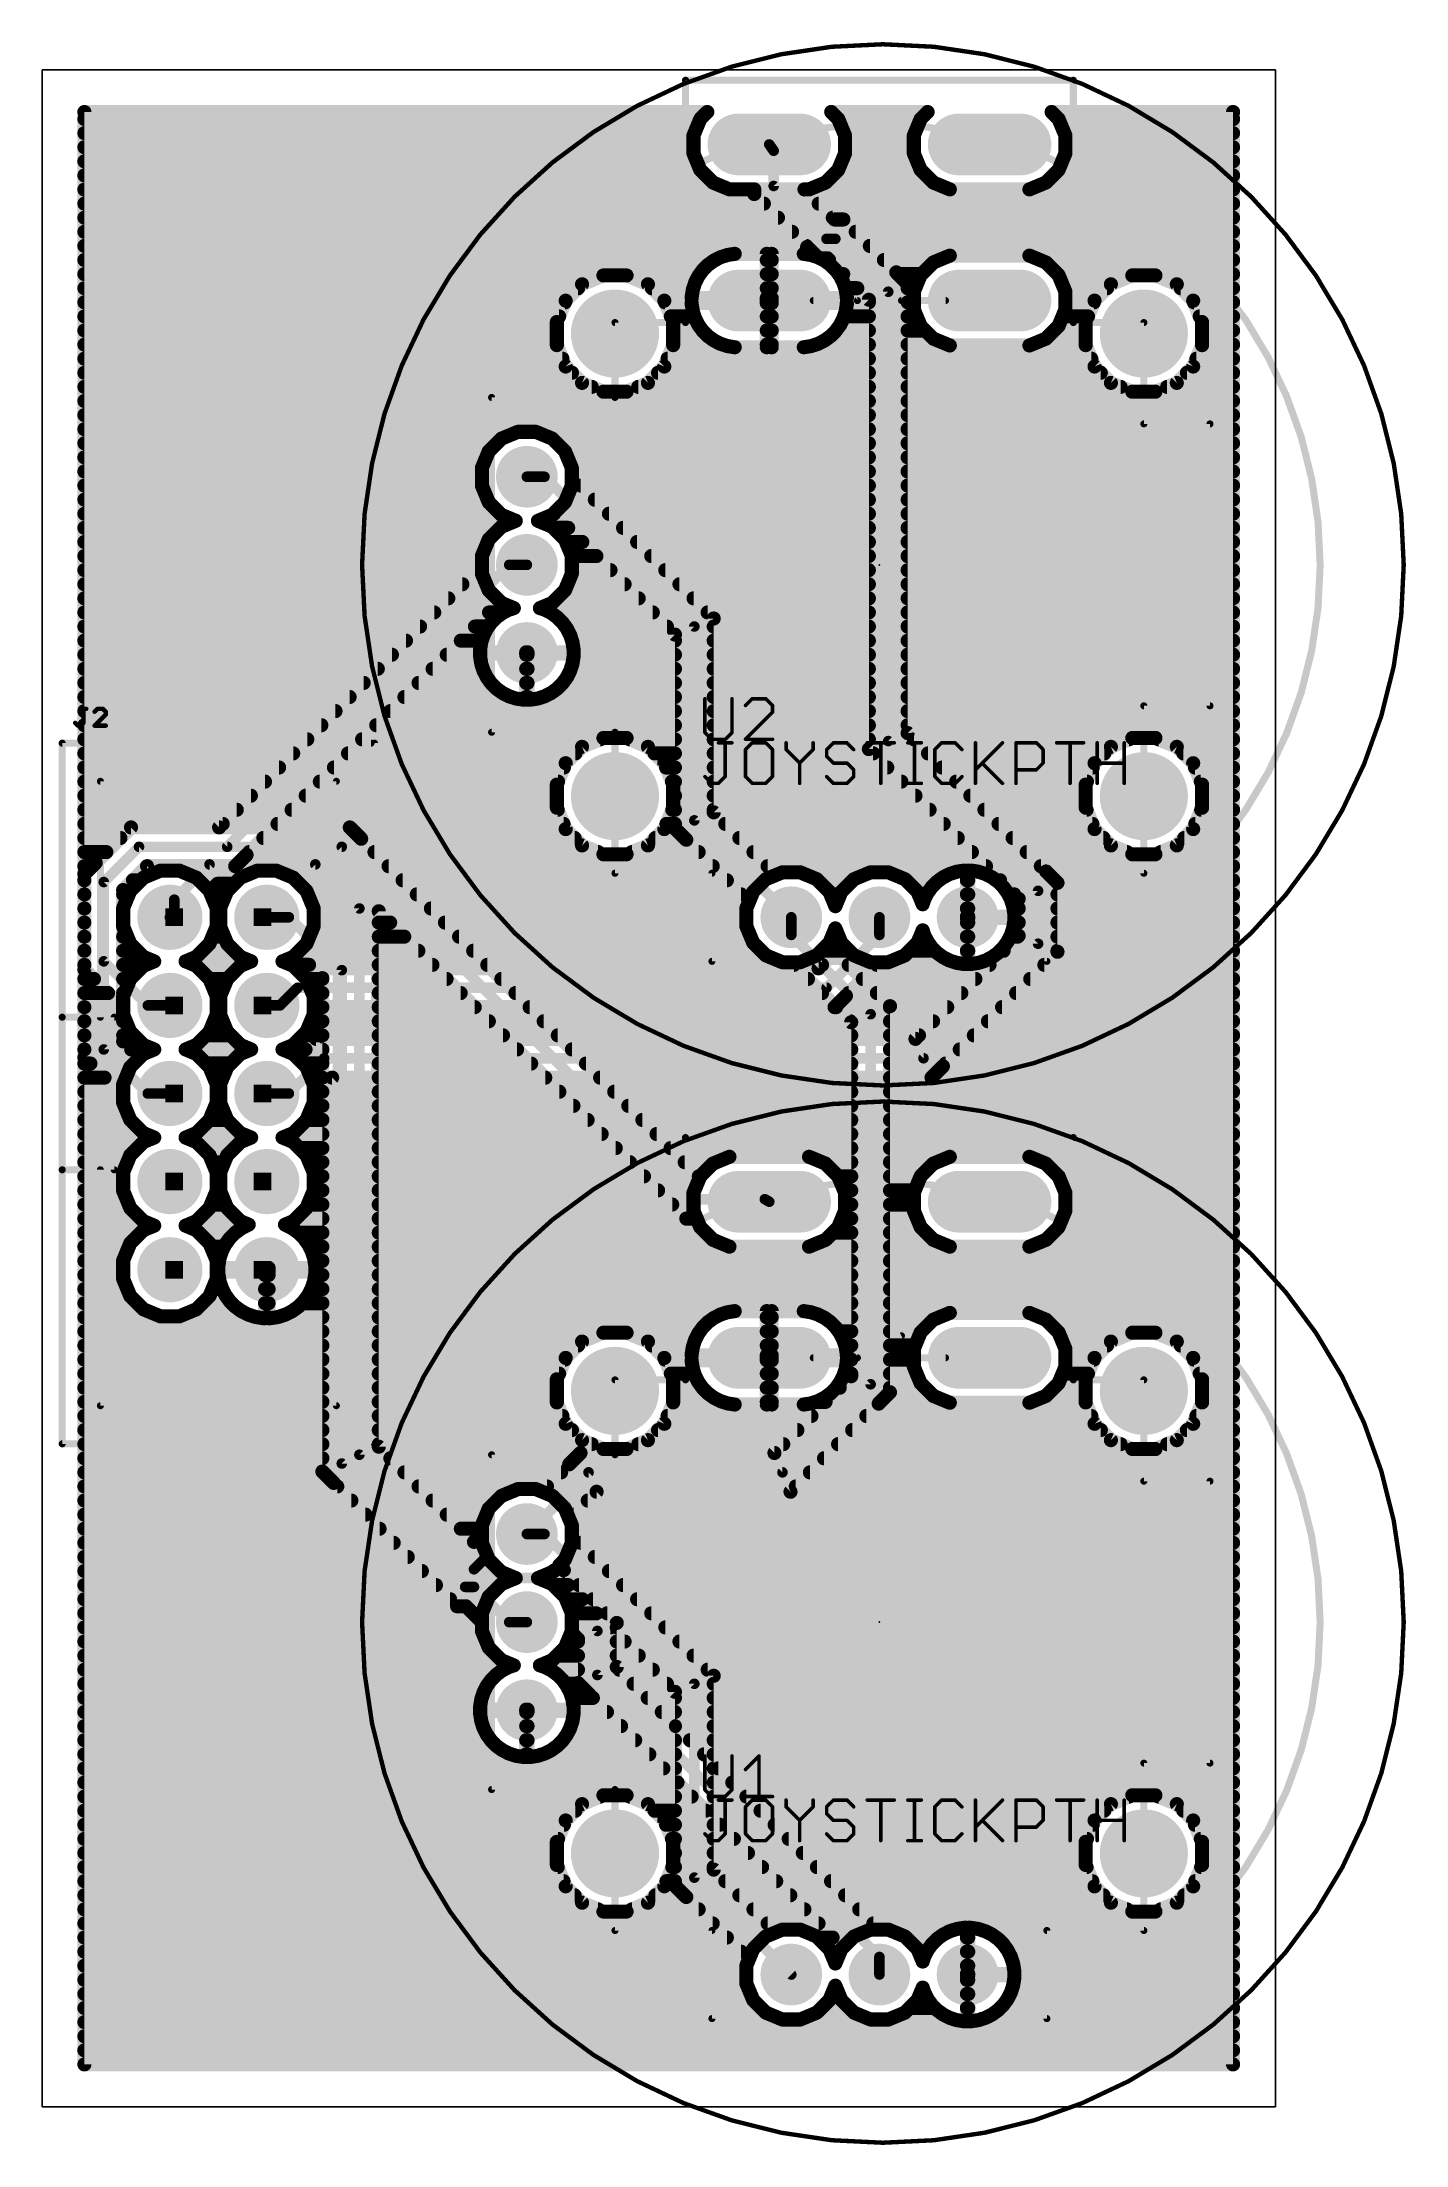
# Model space of a CAD drawing. Extents: x 0 to 39.3, y -1.1 to 59.5.
import ezdxf

# ---------------------------------------------------------------- set-up
doc = ezdxf.new("R2010")
doc.units = 0
for name, color, linetype in [('1', 22, 'CONTINUOUS'), ('16', 175, 'CONTINUOUS'), ('17', 82, 'CONTINUOUS'), ('20', 7, 'CONTINUOUS'), ('21', 253, 'CONTINUOUS'), ('22', 253, 'CONTINUOUS'), ('23', 7, 'CONTINUOUS'), ('25', 253, 'CONTINUOUS'), ('27', 253, 'CONTINUOUS'), ('51', 253, 'CONTINUOUS')]:
    doc.layers.add(name, color=color, linetype=linetype)

# ---------------------------------------------------------------- blocks, each defined once
blk = doc.blocks.new('RECT')
blk.add_solid([(-0.5, -0.5), (0.5, -0.5), (-0.5, 0.5), (0.5, 0.5)])
blk = doc.blocks.new('ROUNDP')
at = {"const_width": 0.5}
blk.add_lwpolyline([(0, -0.25, 1), (0, 0.25, 1), (0, -0.25)], format="xyb", dxfattribs=at)
blk = doc.blocks.new('LONGP100')
at = {"const_width": 1}
blk.add_lwpolyline([(-0.5, 0), (0.5, 0)], dxfattribs=at)
at = {"const_width": 0.5}
for points in [[(-0.5, 0.25, 1), (-0.5, -0.25)], [(0.5, -0.25, 1), (0.5, 0.25)]]:
    blk.add_lwpolyline(points, format="xyb", dxfattribs=at)

msp = doc.modelspace()

# ---------------------------------------------------------------- linework, layer by layer
at = {"layer": '1'}
for points, const_width in [([(1.2192, 1.2192), (1.2192, 57.5058)], 0.4064), ([(1.2192, 57.5058), (19.1698, 57.5058)], 0.4064), ([(19.1698, 57.5058), (18.9678, 57.3038)], 0.4064), ([(22.9422, 57.3038), (22.7402, 57.5058)], 0.4064), ([(22.7402, 57.5058), (25.5198, 57.5058)], 0.4064), ([(25.5198, 57.5058), (25.3178, 57.3038)], 0.4064), ([(29.2922, 57.3038), (29.0902, 57.5058)], 0.4064), ([(29.0902, 57.5058), (34.3208, 57.5058)], 0.4064), ([(34.3208, 57.5058), (34.3208, 1.2192)], 0.4064), ([(1.2192, 57.3024), (18.9672, 57.3024)], 0.4064), ([(1.2192, 56.896), (18.7989, 56.896)], 0.4064), ([(18.9678, 57.3038), (18.7706, 56.8277)], 0.4064), ([(18.7706, 56.8277), (18.7706, 56.3123)], 0.4064), ([(23.1394, 56.8277), (22.9422, 57.3038)], 0.4064), ([(22.9428, 57.3024), (25.3172, 57.3024)], 0.4064), ([(23.1111, 56.896), (25.1489, 56.896)], 0.4064), ([(23.1394, 56.3123), (23.1394, 56.8277)], 0.4064), ([(25.3178, 57.3038), (25.1206, 56.8277)], 0.4064), ([(25.1206, 56.8277), (25.1206, 56.3123)], 0.4064), ([(29.4894, 56.8277), (29.2922, 57.3038)], 0.4064), ([(29.2928, 57.3024), (34.3208, 57.3024)], 0.4064), ([(29.4611, 56.896), (34.3208, 56.896)], 0.4064), ([(29.4894, 56.3123), (29.4894, 56.8277)], 0.4064), ([(1.2192, 56.4896), (18.7706, 56.4896)], 0.4064), ([(18.7706, 56.3123), (18.9678, 55.8362)], 0.4064), ([(22.9422, 55.8362), (23.1394, 56.3123)], 0.4064), ([(23.1394, 56.4896), (25.1206, 56.4896)], 0.4064), ([(25.1206, 56.3123), (25.3178, 55.8362)], 0.4064), ([(29.2922, 55.8362), (29.4894, 56.3123)], 0.4064), ([(29.4894, 56.4896), (34.3208, 56.4896)], 0.4064), ([(1.2192, 56.0832), (18.8655, 56.0832)], 0.4064), ([(1.2192, 55.6768), (19.1272, 55.6768)], 0.4064), ([(18.9678, 55.8362), (19.3322, 55.4718)], 0.4064), ([(22.5778, 55.4718), (22.9422, 55.8362)], 0.4064), ([(22.7828, 55.6768), (25.4772, 55.6768)], 0.4064), ([(23.0445, 56.0832), (25.2155, 56.0832)], 0.4064), ([(25.3178, 55.8362), (25.6822, 55.4718)], 0.4064), ([(28.9278, 55.4718), (29.2922, 55.8362)], 0.4064), ([(29.1328, 55.6768), (34.3208, 55.6768)], 0.4064), ([(29.3945, 56.0832), (34.3208, 56.0832)], 0.4064), ([(1.2192, 55.2704), (34.3208, 55.2704)], 0.4064), ([(19.3322, 55.4718), (19.8083, 55.2746)], 0.4064), ([(19.8083, 55.2746), (22.1017, 55.2746)], 0.4064), ([(22.1017, 55.2746), (22.5778, 55.4718)], 0.4064), ([(25.6822, 55.4718), (26.1583, 55.2746)], 0.4064), ([(26.1583, 55.2746), (28.4517, 55.2746)], 0.4064), ([(28.4517, 55.2746), (28.9278, 55.4718)], 0.4064), ([(1.2192, 54.864), (34.3208, 54.864)], 0.4064), ([(1.2192, 54.4576), (34.3208, 54.4576)], 0.4064), ([(1.2192, 54.0512), (34.3208, 54.0512)], 0.4064), ([(1.2192, 53.6448), (34.3208, 53.6448)], 0.4064), ([(1.2192, 53.2384), (19.3939, 53.2384)], 0.4064), ([(19.3604, 53.2214), (19.189, 53.0968)], 0.4064), ([(19.5492, 53.3176), (19.3604, 53.2214)], 0.4064), ([(19.7508, 53.3831), (19.5492, 53.3176)], 0.4064), ([(19.9601, 53.4162), (19.7508, 53.3831)], 0.4064), ([(20.8832, 53.4162), (19.9601, 53.4162)], 0.4064), ([(20.8832, 52.1418), (20.8832, 53.4162)], 0.4064), ([(20.8832, 53.2384), (21.0268, 53.2384)], 0.4064), ([(21.9499, 53.4162), (21.0268, 53.4162)], 0.4064), ([(21.0268, 53.4162), (21.0268, 52.1418)], 0.4064), ([(22.1592, 53.3831), (21.9499, 53.4162)], 0.4064), ([(22.3608, 53.3176), (22.1592, 53.3831)], 0.4064), ([(22.5496, 53.2214), (22.3608, 53.3176)], 0.4064), ([(22.5161, 53.2384), (25.8517, 53.2384)], 0.4064), ([(22.721, 53.0968), (22.5496, 53.2214)], 0.4064), ([(25.6822, 53.1682), (25.3178, 52.8038)], 0.4064), ([(26.1583, 53.3654), (25.6822, 53.1682)], 0.4064), ([(28.4517, 53.3654), (26.1583, 53.3654)], 0.4064), ([(28.9278, 53.1682), (28.4517, 53.3654)], 0.4064), ([(28.7583, 53.2384), (34.3208, 53.2384)], 0.4064), ([(29.2922, 52.8038), (28.9278, 53.1682)], 0.4064), ([(1.2192, 52.832), (18.9556, 52.832)], 0.4064), ([(16.1765, 52.7939), (15.5604, 52.5387)], 0.4064), ([(16.8435, 52.7939), (16.1765, 52.7939)], 0.4064), ([(17.4596, 52.5387), (16.8435, 52.7939)], 0.4064), ([(18.8184, 52.5868), (18.7529, 52.3852)], 0.4064), ([(18.9146, 52.7756), (18.8184, 52.5868)], 0.4064), ([(19.0392, 52.947), (18.9146, 52.7756)], 0.4064), ([(19.189, 53.0968), (19.0392, 52.947)], 0.4064), ([(20.8832, 52.832), (21.0268, 52.832)], 0.4064), ([(22.8708, 52.947), (22.721, 53.0968)], 0.4064), ([(22.9954, 52.7756), (22.8708, 52.947)], 0.4064), ([(22.9544, 52.832), (25.346, 52.832)], 0.4064), ([(23.0916, 52.5868), (22.9954, 52.7756)], 0.4064), ([(23.1571, 52.3852), (23.0916, 52.5868)], 0.4064), ([(25.3178, 52.8038), (25.1206, 52.3277)], 0.4064), ([(29.264, 52.832), (34.3208, 52.832)], 0.4064), ([(29.4894, 52.3277), (29.2922, 52.8038)], 0.4064), ([(31.4165, 52.7939), (30.8004, 52.5387)], 0.4064), ([(32.0835, 52.7939), (31.4165, 52.7939)], 0.4064), ([(32.6996, 52.5387), (32.0835, 52.7939)], 0.4064), ([(1.2192, 52.4256), (15.4473, 52.4256)], 0.4064), ([(1.2192, 52.0192), (15.069, 52.0192)], 0.4064), ([(15.0888, 52.0671), (14.8336, 51.451)], 0.4064), ([(15.5604, 52.5387), (15.0888, 52.0671)], 0.4064), ([(17.9312, 52.0671), (17.4596, 52.5387)], 0.4064), ([(17.5727, 52.4256), (18.7661, 52.4256)], 0.4064), ([(18.1864, 51.451), (17.9312, 52.0671)], 0.4064), ([(17.951, 52.0192), (20.8832, 52.0192)], 0.4064), ([(18.7529, 52.3852), (18.7198, 52.1759)], 0.4064), ([(18.7198, 52.1759), (18.7198, 52.1418)], 0.4064), ([(18.7198, 52.1418), (20.8832, 52.1418)], 0.4064), ([(20.8832, 51.9982), (18.7198, 51.9982)], 0.4064), ([(18.7198, 51.9982), (18.7198, 51.9641)], 0.4064), ([(18.7198, 51.9641), (18.7529, 51.7548)], 0.4064), ([(20.8832, 52.4256), (21.0268, 52.4256)], 0.4064), ([(21.0268, 52.1418), (20.8832, 52.1418)], 0.4064), ([(20.8832, 52.1418), (20.8832, 51.9982)], 0.4064), ([(20.8832, 50.7238), (20.8832, 51.9982)], 0.4064), ([(20.8832, 51.9982), (21.0268, 51.9982)], 0.4064), ([(21.0268, 51.9982), (21.0268, 52.1418)], 0.4064), ([(21.0268, 52.1418), (23.1902, 52.1418)], 0.4064), ([(21.0268, 52.0192), (25.1206, 52.0192)], 0.4064), ([(23.1902, 51.9982), (21.0268, 51.9982)], 0.4064), ([(21.0268, 51.9982), (21.0268, 50.7238)], 0.4064), ([(23.1439, 52.4256), (25.1612, 52.4256)], 0.4064), ([(23.1902, 52.1759), (23.1571, 52.3852)], 0.4064), ([(23.1571, 51.7548), (23.1902, 51.9641)], 0.4064), ([(23.1902, 52.1418), (23.1902, 52.1759)], 0.4064), ([(23.1902, 51.9641), (23.1902, 51.9982)], 0.4064), ([(25.1206, 52.3277), (25.1206, 51.8123)], 0.4064), ([(29.4488, 52.4256), (30.6873, 52.4256)], 0.4064), ([(29.4894, 51.8123), (29.4894, 52.3277)], 0.4064), ([(29.4894, 52.0192), (30.309, 52.0192)], 0.4064), ([(30.3288, 52.0671), (30.0736, 51.451)], 0.4064), ([(30.8004, 52.5387), (30.3288, 52.0671)], 0.4064), ([(33.1712, 52.0671), (32.6996, 52.5387)], 0.4064), ([(32.8127, 52.4256), (34.3208, 52.4256)], 0.4064), ([(33.4264, 51.451), (33.1712, 52.0671)], 0.4064), ([(33.191, 52.0192), (34.3208, 52.0192)], 0.4064), ([(1.2192, 51.6128), (14.9006, 51.6128)], 0.4064), ([(14.8336, 51.451), (14.8336, 50.784)], 0.4064), ([(18.1194, 51.6128), (18.7991, 51.6128)], 0.4064), ([(18.1864, 50.784), (18.1864, 51.451)], 0.4064), ([(18.7529, 51.7548), (18.8184, 51.5532)], 0.4064), ([(18.8184, 51.5532), (18.9146, 51.3644)], 0.4064), ([(18.9146, 51.3644), (19.0392, 51.193)], 0.4064), ([(20.8832, 51.6128), (21.0268, 51.6128)], 0.4064), ([(22.8708, 51.193), (22.9954, 51.3644)], 0.4064), ([(22.9954, 51.3644), (23.0916, 51.5532)], 0.4064), ([(23.0916, 51.5532), (23.1571, 51.7548)], 0.4064), ([(23.1109, 51.6128), (25.2032, 51.6128)], 0.4064), ([(25.1206, 51.8123), (25.3178, 51.3362)], 0.4064), ([(25.3178, 51.3362), (25.6822, 50.9718)], 0.4064), ([(28.9278, 50.9718), (29.2922, 51.3362)], 0.4064), ([(29.2922, 51.3362), (29.4894, 51.8123)], 0.4064), ([(29.4068, 51.6128), (30.1406, 51.6128)], 0.4064), ([(30.0736, 51.451), (30.0736, 50.784)], 0.4064), ([(33.3594, 51.6128), (34.3208, 51.6128)], 0.4064), ([(33.4264, 50.784), (33.4264, 51.451)], 0.4064), ([(1.2192, 51.2064), (14.8336, 51.2064)], 0.4064), ([(1.2192, 50.8), (14.8336, 50.8)], 0.4064), ([(14.8336, 50.784), (15.0888, 50.1679)], 0.4064), ([(17.9312, 50.1679), (18.1864, 50.784)], 0.4064), ([(18.1864, 51.2064), (19.0294, 51.2064)], 0.4064), ([(18.1864, 50.8), (19.6183, 50.8)], 0.4064), ([(19.0392, 51.193), (19.189, 51.0432)], 0.4064), ([(19.189, 51.0432), (19.3604, 50.9186)], 0.4064), ([(19.3604, 50.9186), (19.5492, 50.8224)], 0.4064), ([(19.5492, 50.8224), (19.7508, 50.7569)], 0.4064), ([(19.7508, 50.7569), (19.9601, 50.7238)], 0.4064), ([(19.9601, 50.7238), (20.8832, 50.7238)], 0.4064), ([(20.8832, 51.2064), (21.0268, 51.2064)], 0.4064), ([(20.8832, 50.8), (21.0268, 50.8)], 0.4064), ([(21.0268, 50.7238), (21.9499, 50.7238)], 0.4064), ([(21.9499, 50.7238), (22.1592, 50.7569)], 0.4064), ([(22.1592, 50.7569), (22.3608, 50.8224)], 0.4064), ([(22.2917, 50.8), (26.097, 50.8)], 0.4064), ([(22.3608, 50.8224), (22.5496, 50.9186)], 0.4064), ([(22.5496, 50.9186), (22.721, 51.0432)], 0.4064), ([(22.721, 51.0432), (22.8708, 51.193)], 0.4064), ([(22.8805, 51.2064), (25.4476, 51.2064)], 0.4064), ([(25.6822, 50.9718), (26.1583, 50.7746)], 0.4064), ([(26.1583, 50.7746), (28.4517, 50.7746)], 0.4064), ([(28.4517, 50.7746), (28.9278, 50.9718)], 0.4064), ([(28.513, 50.8), (30.0736, 50.8)], 0.4064), ([(29.1624, 51.2064), (30.0736, 51.2064)], 0.4064), ([(30.0736, 50.784), (30.3288, 50.1679)], 0.4064), ([(33.1712, 50.1679), (33.4264, 50.784)], 0.4064), ([(33.4264, 51.2064), (34.3208, 51.2064)], 0.4064), ([(33.4264, 50.8), (34.3208, 50.8)], 0.4064), ([(1.2192, 50.3936), (14.9953, 50.3936)], 0.4064), ([(15.0888, 50.1679), (15.5604, 49.6963)], 0.4064), ([(17.4596, 49.6963), (17.9312, 50.1679)], 0.4064), ([(18.0247, 50.3936), (30.2353, 50.3936)], 0.4064), ([(30.3288, 50.1679), (30.8004, 49.6963)], 0.4064), ([(32.6996, 49.6963), (33.1712, 50.1679)], 0.4064), ([(33.2647, 50.3936), (34.3208, 50.3936)], 0.4064), ([(1.2192, 49.9872), (15.2695, 49.9872)], 0.4064), ([(1.2192, 49.5808), (15.8393, 49.5808)], 0.4064), ([(15.5604, 49.6963), (16.1765, 49.4411)], 0.4064), ([(16.8435, 49.4411), (17.4596, 49.6963)], 0.4064), ([(17.1807, 49.5808), (31.0793, 49.5808)], 0.4064), ([(17.7505, 49.9872), (30.5095, 49.9872)], 0.4064), ([(30.8004, 49.6963), (31.4165, 49.4411)], 0.4064), ([(32.0835, 49.4411), (32.6996, 49.6963)], 0.4064), ([(32.4207, 49.5808), (34.3208, 49.5808)], 0.4064), ([(32.9905, 49.9872), (34.3208, 49.9872)], 0.4064), ([(1.2192, 49.1744), (34.3208, 49.1744)], 0.4064), ([(16.1765, 49.4411), (16.8435, 49.4411)], 0.4064), ([(31.4165, 49.4411), (32.0835, 49.4411)], 0.4064), ([(1.2192, 48.768), (34.3208, 48.768)], 0.4064), ([(1.2192, 48.3616), (34.3208, 48.3616)], 0.4064), ([(1.2192, 47.9552), (13.1032, 47.9552)], 0.4064), ([(12.8718, 47.7238), (12.6746, 47.2477)], 0.4064), ([(13.2362, 48.0882), (12.8718, 47.7238)], 0.4064), ([(13.7123, 48.2854), (13.2362, 48.0882)], 0.4064), ([(14.2277, 48.2854), (13.7123, 48.2854)], 0.4064), ([(14.7038, 48.0882), (14.2277, 48.2854)], 0.4064), ([(15.0682, 47.7238), (14.7038, 48.0882)], 0.4064), ([(14.8368, 47.9552), (34.3208, 47.9552)], 0.4064), ([(15.2654, 47.2477), (15.0682, 47.7238)], 0.4064), ([(1.2192, 47.5488), (12.7993, 47.5488)], 0.4064), ([(1.2192, 47.1424), (12.6746, 47.1424)], 0.4064), ([(12.6746, 47.2477), (12.6746, 46.7323)], 0.4064), ([(15.1407, 47.5488), (34.3208, 47.5488)], 0.4064), ([(15.2654, 46.9929), (15.2654, 47.2477)], 0.4064), ([(15.2654, 47.1424), (34.3208, 47.1424)], 0.4064), ([(1.2192, 46.736), (12.6746, 46.736)], 0.4064), ([(12.6746, 46.7323), (12.8718, 46.2562)], 0.4064), ([(13.97, 46.99), (14.478, 46.99)], 0.3048), ([(14.478, 46.99), (18.796, 42.672)], 0.3048), ([(19.3548, 42.9035), (15.2654, 46.9929)], 0.4064), ([(15.5223, 46.736), (34.3208, 46.736)], 0.4064), ([(1.2192, 46.3296), (12.8414, 46.3296)], 0.4064), ([(1.2192, 45.9232), (13.2048, 45.9232)], 0.4064), ([(12.8718, 46.2562), (13.2362, 45.8918)], 0.4064), ([(13.2362, 45.8918), (13.651, 45.72)], 0.4064), ([(14.289, 45.72), (14.7038, 45.8918)], 0.4064), ([(14.7038, 45.8918), (14.7449, 45.9329)], 0.4064), ([(14.7352, 45.9232), (14.7545, 45.9232)], 0.4064), ([(14.7449, 45.9329), (18.2372, 42.4405)], 0.4064), ([(15.9287, 46.3296), (34.3208, 46.3296)], 0.4064), ([(16.3351, 45.9232), (34.3208, 45.9232)], 0.4064), ([(1.2192, 45.5168), (13.2048, 45.5168)], 0.4064), ([(13.2362, 45.5482), (12.8718, 45.1838)], 0.4064), ([(13.651, 45.72), (13.2362, 45.5482)], 0.4064), ([(14.7038, 45.5482), (14.289, 45.72)], 0.4064), ([(15.0682, 45.1838), (14.7038, 45.5482)], 0.4064), ([(14.7352, 45.5168), (15.1609, 45.5168)], 0.4064), ([(16.7415, 45.5168), (34.3208, 45.5168)], 0.4064), ([(1.2192, 45.1104), (12.8414, 45.1104)], 0.4064), ([(1.2192, 44.704), (12.6746, 44.704)], 0.4064), ([(12.8718, 45.1838), (12.6746, 44.7077)], 0.4064), ([(12.6746, 44.7077), (12.6746, 44.1923)], 0.4064), ([(15.2654, 44.7077), (15.0682, 45.1838)], 0.4064), ([(15.0986, 45.1104), (15.5673, 45.1104)], 0.4064), ([(15.2654, 44.1923), (15.2654, 44.7077)], 0.4064), ([(15.2654, 44.704), (15.9737, 44.704)], 0.4064), ([(17.1479, 45.1104), (34.3208, 45.1104)], 0.4064), ([(17.5543, 44.704), (34.3208, 44.704)], 0.4064), ([(1.2192, 44.2976), (12.6746, 44.2976)], 0.4064), ([(12.6746, 44.1923), (12.8718, 43.7162)], 0.4064), ([(15.0682, 43.7162), (15.2654, 44.1923)], 0.4064), ([(15.2654, 44.2976), (16.3801, 44.2976)], 0.4064), ([(17.9607, 44.2976), (34.3208, 44.2976)], 0.4064), ([(1.2192, 43.8912), (12.7993, 43.8912)], 0.4064), ([(1.2192, 43.4848), (13.1032, 43.4848)], 0.4064), ([(12.8718, 43.7162), (13.2362, 43.3518)], 0.4064), ([(14.7038, 43.3518), (15.0682, 43.7162)], 0.4064), ([(14.8368, 43.4848), (17.1929, 43.4848)], 0.4064), ([(15.1407, 43.8912), (16.7865, 43.8912)], 0.4064), ([(18.3671, 43.8912), (34.3208, 43.8912)], 0.4064), ([(18.7735, 43.4848), (34.3208, 43.4848)], 0.4064), ([(1.2192, 43.0784), (13.2979, 43.0784)], 0.4064), ([(13.093, 42.9368), (12.9432, 42.787)], 0.4064), ([(13.2644, 43.0614), (13.093, 42.9368)], 0.4064), ([(13.2362, 43.3518), (13.5944, 43.2034)], 0.4064), ([(13.4532, 43.1576), (13.2644, 43.0614)], 0.4064), ([(13.5944, 43.2034), (13.4532, 43.1576)], 0.4064), ([(14.3456, 43.2034), (14.7038, 43.3518)], 0.4064), ([(14.4868, 43.1576), (14.3456, 43.2034)], 0.4064), ([(14.6756, 43.0614), (14.4868, 43.1576)], 0.4064), ([(14.6421, 43.0784), (17.5993, 43.0784)], 0.4064), ([(14.847, 42.9368), (14.6756, 43.0614)], 0.4064), ([(14.9968, 42.787), (14.847, 42.9368)], 0.4064), ([(19.1799, 43.0784), (34.3208, 43.0784)], 0.4064), ([(19.3548, 37.3155), (19.3548, 42.9035)], 0.4064), ([(1.2192, 42.672), (12.8596, 42.672)], 0.4064), ([(1.2192, 42.2656), (12.6701, 42.2656)], 0.4064), ([(12.7224, 42.4268), (12.6569, 42.2252)], 0.4064), ([(12.8186, 42.6156), (12.7224, 42.4268)], 0.4064), ([(12.9432, 42.787), (12.8186, 42.6156)], 0.4064), ([(15.1214, 42.6156), (14.9968, 42.787)], 0.4064), ([(15.0804, 42.672), (18.0057, 42.672)], 0.4064), ([(15.2176, 42.4268), (15.1214, 42.6156)], 0.4064), ([(15.2831, 42.2252), (15.2176, 42.4268)], 0.4064), ([(15.2699, 42.2656), (18.2372, 42.2656)], 0.4064), ([(18.2372, 42.4405), (18.2372, 36.8525)], 0.4064), ([(18.796, 42.672), (18.796, 37.084)], 0.3048), ([(19.3548, 42.672), (34.3208, 42.672)], 0.4064), ([(19.3548, 42.2656), (34.3208, 42.2656)], 0.4064), ([(1.2192, 41.8592), (12.6238, 41.8592)], 0.4064), ([(12.6569, 42.2252), (12.6238, 42.0159)], 0.4064), ([(12.6238, 42.0159), (12.6238, 41.9291)], 0.4064), ([(12.6238, 41.9291), (13.9509, 41.9291)], 0.4064), ([(13.9509, 41.8909), (12.6238, 41.8909)], 0.4064), ([(12.6238, 41.8909), (12.6238, 41.8041)], 0.4064), ([(12.6238, 41.8041), (12.6569, 41.5948)], 0.4064), ([(13.9509, 41.9291), (13.9509, 41.8909)], 0.4064), ([(13.9509, 40.5638), (13.9509, 41.8909)], 0.4064), ([(13.9509, 41.8909), (13.9891, 41.8909)], 0.4064), ([(13.9509, 41.8592), (13.9891, 41.8592)], 0.4064), ([(13.9891, 41.8909), (13.9891, 41.9291)], 0.4064), ([(13.9891, 41.9291), (15.3162, 41.9291)], 0.4064), ([(13.9891, 41.8909), (13.9891, 40.5638)], 0.4064), ([(15.3162, 41.8909), (13.9891, 41.8909)], 0.4064), ([(15.3162, 42.0159), (15.2831, 42.2252)], 0.4064), ([(15.2831, 41.5948), (15.3162, 41.8041)], 0.4064), ([(15.3162, 41.9291), (15.3162, 42.0159)], 0.4064), ([(15.3162, 41.8041), (15.3162, 41.8909)], 0.4064), ([(15.3162, 41.8592), (18.2372, 41.8592)], 0.4064), ([(19.3548, 41.8592), (34.3208, 41.8592)], 0.4064), ([(1.2192, 41.4528), (12.7031, 41.4528)], 0.4064), ([(1.2192, 41.0464), (12.9334, 41.0464)], 0.4064), ([(12.6569, 41.5948), (12.7224, 41.3932)], 0.4064), ([(12.7224, 41.3932), (12.8186, 41.2044)], 0.4064), ([(12.8186, 41.2044), (12.9432, 41.033)], 0.4064), ([(12.9432, 41.033), (13.093, 40.8832)], 0.4064), ([(13.9509, 41.4528), (13.9891, 41.4528)], 0.4064), ([(13.9509, 41.0464), (13.9891, 41.0464)], 0.4064), ([(14.847, 40.8832), (14.9968, 41.033)], 0.4064), ([(14.9968, 41.033), (15.1214, 41.2044)], 0.4064), ([(15.0066, 41.0464), (18.2372, 41.0464)], 0.4064), ([(15.1214, 41.2044), (15.2176, 41.3932)], 0.4064), ([(15.2176, 41.3932), (15.2831, 41.5948)], 0.4064), ([(15.2369, 41.4528), (18.2372, 41.4528)], 0.4064), ([(19.3548, 41.4528), (34.3208, 41.4528)], 0.4064), ([(19.3548, 41.0464), (34.3208, 41.0464)], 0.4064), ([(1.2192, 40.64), (13.5223, 40.64)], 0.4064), ([(13.093, 40.8832), (13.2644, 40.7586)], 0.4064), ([(13.2644, 40.7586), (13.4532, 40.6624)], 0.4064), ([(13.4532, 40.6624), (13.6548, 40.5969)], 0.4064), ([(13.6548, 40.5969), (13.8641, 40.5638)], 0.4064), ([(13.8641, 40.5638), (13.9509, 40.5638)], 0.4064), ([(13.9509, 40.64), (13.9891, 40.64)], 0.4064), ([(13.9891, 40.5638), (14.0759, 40.5638)], 0.4064), ([(14.0759, 40.5638), (14.2852, 40.5969)], 0.4064), ([(14.2852, 40.5969), (14.4868, 40.6624)], 0.4064), ([(14.4177, 40.64), (18.2372, 40.64)], 0.4064), ([(14.4868, 40.6624), (14.6756, 40.7586)], 0.4064), ([(14.6756, 40.7586), (14.847, 40.8832)], 0.4064), ([(19.3548, 40.64), (34.3208, 40.64)], 0.4064), ([(1.2192, 40.2336), (18.2372, 40.2336)], 0.4064), ([(1.2192, 39.8272), (18.2372, 39.8272)], 0.4064), ([(19.3548, 40.2336), (34.3208, 40.2336)], 0.4064), ([(19.3548, 39.8272), (34.3208, 39.8272)], 0.4064), ([(1.2192, 39.4208), (16.0846, 39.4208)], 0.4064), ([(15.5604, 39.2037), (15.0888, 38.7321)], 0.4064), ([(16.1765, 39.4589), (15.5604, 39.2037)], 0.4064), ([(16.8435, 39.4589), (16.1765, 39.4589)], 0.4064), ([(17.4596, 39.2037), (16.8435, 39.4589)], 0.4064), ([(16.9354, 39.4208), (18.2372, 39.4208)], 0.4064), ([(17.9312, 38.7321), (17.4596, 39.2037)], 0.4064), ([(19.3548, 39.4208), (31.3246, 39.4208)], 0.4064), ([(30.8004, 39.2037), (30.3288, 38.7321)], 0.4064), ([(31.4165, 39.4589), (30.8004, 39.2037)], 0.4064), ([(32.0835, 39.4589), (31.4165, 39.4589)], 0.4064), ([(32.6996, 39.2037), (32.0835, 39.4589)], 0.4064), ([(32.1754, 39.4208), (34.3208, 39.4208)], 0.4064), ([(33.1712, 38.7321), (32.6996, 39.2037)], 0.4064), ([(1.2192, 39.0144), (15.3711, 39.0144)], 0.4064), ([(1.2192, 38.608), (15.0374, 38.608)], 0.4064), ([(15.0888, 38.7321), (14.8336, 38.116)], 0.4064), ([(17.6489, 39.0144), (18.2372, 39.0144)], 0.4064), ([(18.1864, 38.116), (17.9312, 38.7321)], 0.4064), ([(17.9826, 38.608), (18.2372, 38.608)], 0.4064), ([(19.3548, 39.0144), (30.6111, 39.0144)], 0.4064), ([(19.3548, 38.608), (30.2774, 38.608)], 0.4064), ([(30.3288, 38.7321), (30.0736, 38.116)], 0.4064), ([(32.8889, 39.0144), (34.3208, 39.0144)], 0.4064), ([(33.4264, 38.116), (33.1712, 38.7321)], 0.4064), ([(33.2226, 38.608), (34.3208, 38.608)], 0.4064), ([(1.2192, 38.2016), (14.8691, 38.2016)], 0.4064), ([(14.8336, 38.116), (14.8336, 37.449)], 0.4064), ([(18.1509, 38.2016), (18.2372, 38.2016)], 0.4064), ([(18.1864, 37.449), (18.1864, 38.116)], 0.4064), ([(19.3548, 38.2016), (30.1091, 38.2016)], 0.4064), ([(30.0736, 38.116), (30.0736, 37.449)], 0.4064), ([(33.3909, 38.2016), (34.3208, 38.2016)], 0.4064), ([(33.4264, 37.449), (33.4264, 38.116)], 0.4064), ([(1.2192, 37.7952), (14.8336, 37.7952)], 0.4064), ([(1.2192, 37.3888), (14.8586, 37.3888)], 0.4064), ([(14.8336, 37.449), (15.0888, 36.8329)], 0.4064), ([(17.9312, 36.8329), (18.1864, 37.449)], 0.4064), ([(18.1614, 37.3888), (18.2372, 37.3888)], 0.4064), ([(18.1864, 37.7952), (18.2372, 37.7952)], 0.4064), ([(19.3548, 37.7952), (30.0736, 37.7952)], 0.4064), ([(19.3548, 37.3888), (30.0986, 37.3888)], 0.4064), ([(30.0736, 37.449), (30.3288, 36.8329)], 0.4064), ([(33.1712, 36.8329), (33.4264, 37.449)], 0.4064), ([(33.4014, 37.3888), (34.3208, 37.3888)], 0.4064), ([(33.4264, 37.7952), (34.3208, 37.7952)], 0.4064), ([(1.2192, 36.9824), (15.0269, 36.9824)], 0.4064), ([(2.5625, 36.8808), (1.5465, 35.8648)], 0.4064), ([(8.8675, 36.8808), (2.5625, 36.8808)], 0.4064), ([(9.1948, 36.5535), (8.8675, 36.8808)], 0.4064), ([(15.0888, 36.8329), (15.5604, 36.3613)], 0.4064), ([(17.4596, 36.3613), (17.9312, 36.8329)], 0.4064), ([(17.9931, 36.9824), (18.2372, 36.9824)], 0.4064), ([(18.2372, 36.8525), (18.5645, 36.5252)], 0.4064), ([(18.796, 37.084), (21.59, 34.29)], 0.3048), ([(21.1573, 35.5129), (19.3548, 37.3155)], 0.4064), ([(19.6879, 36.9824), (30.2669, 36.9824)], 0.4064), ([(30.3288, 36.8329), (30.8004, 36.3613)], 0.4064), ([(32.6996, 36.3613), (33.1712, 36.8329)], 0.4064), ([(33.2331, 36.9824), (34.3208, 36.9824)], 0.4064), ([(1.2192, 36.576), (2.2577, 36.576)], 0.4064), ([(1.778, 35.306), (2.794, 36.322)], 0.3048), ([(2.794, 36.322), (8.636, 36.322)], 0.3048), ([(8.636, 36.322), (18.796, 26.162)], 0.3048), ([(9.1723, 36.576), (15.3457, 36.576)], 0.4064), ([(18.9551, 26.7931), (9.1948, 36.5535)], 0.4064), ([(15.5604, 36.3613), (16.1765, 36.1061)], 0.4064), ([(16.8435, 36.1061), (17.4596, 36.3613)], 0.4064), ([(17.6743, 36.576), (18.5137, 36.576)], 0.4064), ([(18.5645, 36.5252), (20.3671, 34.7227)], 0.4064), ([(20.0943, 36.576), (30.5857, 36.576)], 0.4064), ([(30.8004, 36.3613), (31.4165, 36.1061)], 0.4064), ([(32.0835, 36.1061), (32.6996, 36.3613)], 0.4064), ([(32.9143, 36.576), (34.3208, 36.576)], 0.4064), ([(1.2192, 36.1696), (1.8513, 36.1696)], 0.4064), ([(1.5465, 35.8648), (1.2192, 35.5375)], 0.4064), ([(1.2192, 35.7632), (1.4449, 35.7632)], 0.4064), ([(3.81, 34.798), (4.826, 35.814)], 0.3048), ([(4.826, 35.814), (7.874, 35.814)], 0.3048), ([(7.874, 35.814), (9.144, 34.544)], 0.3048), ([(9.5787, 36.1696), (16.0232, 36.1696)], 0.4064), ([(9.9851, 35.7632), (19.3265, 35.7632)], 0.4064), ([(16.1765, 36.1061), (16.8435, 36.1061)], 0.4064), ([(16.9968, 36.1696), (18.9201, 36.1696)], 0.4064), ([(20.5007, 36.1696), (31.2632, 36.1696)], 0.4064), ([(20.9071, 35.7632), (34.3208, 35.7632)], 0.4064), ([(21.3323, 35.5854), (21.1573, 35.5129)], 0.4064), ([(21.8477, 35.5854), (21.3323, 35.5854)], 0.4064), ([(22.3238, 35.3882), (21.8477, 35.5854)], 0.4064), ([(23.8723, 35.5854), (23.3962, 35.3882)], 0.4064), ([(24.3877, 35.5854), (23.8723, 35.5854)], 0.4064), ([(24.8638, 35.3882), (24.3877, 35.5854)], 0.4064), ([(26.3548, 35.6031), (26.1532, 35.5376)], 0.4064), ([(26.5641, 35.6362), (26.3548, 35.6031)], 0.4064), ([(26.6509, 35.6362), (26.5641, 35.6362)], 0.4064), ([(26.6509, 34.3091), (26.6509, 35.6362)], 0.4064), ([(26.7759, 35.6362), (26.6891, 35.6362)], 0.4064), ([(26.6891, 35.6362), (26.6891, 34.3091)], 0.4064), ([(26.9852, 35.6031), (26.7759, 35.6362)], 0.4064), ([(27.1868, 35.5376), (26.9852, 35.6031)], 0.4064), ([(31.4165, 36.1061), (32.0835, 36.1061)], 0.4064), ([(32.2368, 36.1696), (34.3208, 36.1696)], 0.4064), ([(1.2192, 35.5375), (1.2192, 32.7885)], 0.4064), ([(1.2192, 35.3568), (1.2192, 35.3568)], 0.4064), ([(1.778, 33.02), (1.778, 35.306)], 0.3048), ([(4.8332, 35.0309), (5.0575, 35.2552)], 0.4064), ([(5.0292, 34.5578), (4.8332, 35.0309)], 0.4064), ([(5.0575, 35.2552), (5.5384, 35.2552)], 0.4064), ([(5.3357, 35.0526), (5.1308, 34.5578)], 0.4064), ([(5.5384, 35.2552), (5.3357, 35.0526)], 0.4064), ([(10.3915, 35.3568), (19.7329, 35.3568)], 0.4064), ([(22.6882, 35.0238), (22.3238, 35.3882)], 0.4064), ([(22.3552, 35.3568), (23.3648, 35.3568)], 0.4064), ([(22.86, 34.609), (22.6882, 35.0238)], 0.4064), ([(23.0318, 35.0238), (22.86, 34.609)], 0.4064), ([(23.3962, 35.3882), (23.0318, 35.0238)], 0.4064), ([(25.2282, 35.0238), (24.8638, 35.3882)], 0.4064), ([(24.8952, 35.3568), (25.848, 35.3568)], 0.4064), ([(25.3766, 34.6656), (25.2282, 35.0238)], 0.4064), ([(25.5186, 34.9956), (25.4224, 34.8068)], 0.4064), ([(25.6432, 35.167), (25.5186, 34.9956)], 0.4064), ([(25.793, 35.3168), (25.6432, 35.167)], 0.4064), ([(25.9644, 35.4414), (25.793, 35.3168)], 0.4064), ([(26.1532, 35.5376), (25.9644, 35.4414)], 0.4064), ([(26.6509, 35.3568), (26.6891, 35.3568)], 0.4064), ([(27.3756, 35.4414), (27.1868, 35.5376)], 0.4064), ([(27.547, 35.3168), (27.3756, 35.4414)], 0.4064), ([(27.492, 35.3568), (34.3208, 35.3568)], 0.4064), ([(27.6968, 35.167), (27.547, 35.3168)], 0.4064), ([(27.8214, 34.9956), (27.6968, 35.167)], 0.4064), ([(27.9176, 34.8068), (27.8214, 34.9956)], 0.4064), ([(1.2192, 34.9504), (1.2192, 34.9504)], 0.4064), ([(1.2192, 34.544), (1.2192, 34.544)], 0.4064), ([(3.81, 34.29), (3.81, 34.798)], 0.3048), ([(4.8666, 34.9504), (5.2934, 34.9504)], 0.4064), ([(5.0292, 34.0222), (5.0292, 34.5578)], 0.4064), ([(5.0292, 34.544), (5.1308, 34.544)], 0.4064), ([(5.1308, 34.5578), (5.1308, 34.0222)], 0.4064), ([(9.144, 34.544), (9.144, 18.796)], 0.3048), ([(9.7028, 19.0275), (9.7028, 34.4649)], 0.4064), ([(9.7028, 34.4649), (18.5645, 25.6032)], 0.4064), ([(10.7979, 34.9504), (20.1393, 34.9504)], 0.4064), ([(11.2043, 34.544), (20.2946, 34.544)], 0.4064), ([(20.3671, 34.7227), (20.2946, 34.5477)], 0.4064), ([(20.2946, 34.5477), (20.2946, 34.0323)], 0.4064), ([(22.7186, 34.9504), (23.0014, 34.9504)], 0.4064), ([(25.2586, 34.9504), (25.4956, 34.9504)], 0.4064), ([(25.4224, 34.8068), (25.3766, 34.6656)], 0.4064), ([(26.6509, 34.9504), (26.6891, 34.9504)], 0.4064), ([(26.6509, 34.544), (26.6891, 34.544)], 0.4064), ([(27.8444, 34.9504), (34.3208, 34.9504)], 0.4064), ([(27.9831, 34.6052), (27.9176, 34.8068)], 0.4064), ([(28.0162, 34.3959), (27.9831, 34.6052)], 0.4064), ([(27.9928, 34.544), (34.3208, 34.544)], 0.4064), ([(28.0162, 34.309), (28.0162, 34.3959)], 0.4064), ([(1.2192, 34.1376), (1.2192, 34.1376)], 0.4064), ([(3.81, 34.29), (3.683, 34.29)], 0.3048), ([(4.8243, 33.5274), (5.0292, 34.0222)], 0.4064), ([(5.0292, 34.1376), (5.1308, 34.1376)], 0.4064), ([(5.1308, 34.0222), (5.3357, 33.5274)], 0.4064), ([(6.477, 34.29), (7.112, 34.29)], 0.3048), ([(7.112, 34.29), (8.636, 32.766)], 0.3048), ([(9.7028, 34.1376), (10.0301, 34.1376)], 0.4064), ([(11.6107, 34.1376), (20.2946, 34.1376)], 0.4064), ([(20.2946, 34.0323), (20.4918, 33.5562)], 0.4064), ([(21.59, 34.29), (21.59, 33.782)], 0.3048), ([(22.6882, 33.5562), (22.86, 33.971)], 0.4064), ([(22.86, 33.971), (23.0318, 33.5562)], 0.4064), ([(25.2282, 33.5562), (25.3766, 33.9144)], 0.4064), ([(25.3766, 33.9144), (25.4224, 33.7732)], 0.4064), ([(25.4224, 33.7732), (25.5186, 33.5844)], 0.4064), ([(26.6891, 34.3091), (26.6509, 34.3091)], 0.4064), ([(26.6509, 32.9438), (26.6509, 34.2709)], 0.4064), ([(26.6509, 34.2709), (26.6891, 34.2709)], 0.4064), ([(26.6509, 34.1376), (26.6891, 34.1376)], 0.4064), ([(26.6891, 34.2709), (26.6891, 34.309)], 0.4064), ([(26.6891, 34.309), (28.0162, 34.309)], 0.4064), ([(26.6891, 34.2709), (26.6891, 32.9438)], 0.4064), ([(28.0162, 34.2709), (26.6891, 34.2709)], 0.4064), ([(27.8214, 33.5844), (27.9176, 33.7732)], 0.4064), ([(27.9176, 33.7732), (27.9831, 33.9748)], 0.4064), ([(27.9831, 33.9748), (28.0162, 34.184)], 0.4064), ([(28.0088, 34.1376), (34.3208, 34.1376)], 0.4064), ([(28.0162, 34.184), (28.0162, 34.2709)], 0.4064), ([(1.2192, 33.7312), (1.2192, 33.7312)], 0.4064), ([(1.2192, 33.3248), (1.2192, 33.3248)], 0.4064), ([(4.1347, 33.02), (4.4456, 33.1487)], 0.4064), ([(4.4456, 33.1487), (4.8243, 33.5274)], 0.4064), ([(4.6216, 33.3248), (5.5384, 33.3248)], 0.4064), ([(4.9087, 33.7312), (5.2513, 33.7312)], 0.4064), ([(5.3357, 33.5274), (5.7144, 33.1487)], 0.4064), ([(5.7144, 33.1487), (6.0253, 33.02)], 0.4064), ([(6.9287, 33.02), (7.2396, 33.1487)], 0.4064), ([(7.2396, 33.1487), (7.3513, 33.2605)], 0.4064), ([(7.3513, 33.2605), (8.0772, 32.5345)], 0.4064), ([(9.7028, 33.7312), (10.4365, 33.7312)], 0.4064), ([(9.7028, 33.3248), (10.8429, 33.3248)], 0.4064), ([(12.0171, 33.7312), (20.4193, 33.7312)], 0.4064), ([(12.4235, 33.3248), (20.7232, 33.3248)], 0.4064), ([(20.4918, 33.5562), (20.8562, 33.1918)], 0.4064), ([(20.8562, 33.1918), (21.3323, 32.9946)], 0.4064), ([(21.59, 33.782), (23.876, 31.496)], 0.3048), ([(22.6471, 33.5151), (22.6882, 33.5562)], 0.4064), ([(24.4348, 31.7275), (22.6471, 33.5151)], 0.4064), ([(22.7607, 33.7312), (22.9593, 33.7312)], 0.4064), ([(22.8375, 33.3248), (23.2632, 33.3248)], 0.4064), ([(23.0318, 33.5562), (23.3962, 33.1918)], 0.4064), ([(23.3962, 33.1918), (23.8723, 32.9946)], 0.4064), ([(24.3877, 32.9946), (24.8638, 33.1918)], 0.4064), ([(24.8638, 33.1918), (25.2282, 33.5562)], 0.4064), ([(24.9968, 33.3248), (25.7314, 33.3248)], 0.4064), ([(25.3007, 33.7312), (25.4438, 33.7312)], 0.4064), ([(25.5186, 33.5844), (25.6432, 33.413)], 0.4064), ([(25.6432, 33.413), (25.793, 33.2632)], 0.4064), ([(25.793, 33.2632), (25.9644, 33.1386)], 0.4064), ([(26.6509, 33.7312), (26.6891, 33.7312)], 0.4064), ([(26.6509, 33.3248), (26.6891, 33.3248)], 0.4064), ([(27.3756, 33.1386), (27.547, 33.2632)], 0.4064), ([(27.547, 33.2632), (27.6968, 33.413)], 0.4064), ([(27.6086, 33.3248), (34.3208, 33.3248)], 0.4064), ([(27.6968, 33.413), (27.8214, 33.5844)], 0.4064), ([(27.8962, 33.7312), (34.3208, 33.7312)], 0.4064), ([(1.2192, 32.9184), (1.2192, 32.9184)], 0.4064), ([(1.2192, 32.7885), (2.3368, 31.6709)], 0.4064), ([(3.048, 31.75), (1.778, 33.02)], 0.3048), ([(4.4456, 32.8912), (4.1347, 33.02)], 0.4064), ([(4.38, 32.9184), (5.78, 32.9184)], 0.4064), ([(4.8243, 32.5126), (4.4456, 32.8912)], 0.4064), ([(5.7144, 32.8912), (5.3357, 32.5126)], 0.4064), ([(6.0253, 33.02), (5.7144, 32.8912)], 0.4064), ([(7.2396, 32.8912), (6.9287, 33.02)], 0.4064), ([(7.174, 32.9184), (7.6933, 32.9184)], 0.4064), ([(7.6183, 32.5126), (7.2396, 32.8912)], 0.4064), ([(8.0772, 32.5345), (8.0772, 18.3105)], 0.4064), ([(8.636, 32.766), (8.636, 18.542)], 0.3048), ([(9.7028, 32.9184), (11.2493, 32.9184)], 0.4064), ([(12.8299, 32.9184), (21.6633, 32.9184)], 0.4064), ([(21.3323, 32.9946), (21.5871, 32.9946)], 0.4064), ([(21.5871, 32.9946), (23.3172, 31.2645)], 0.4064), ([(23.2439, 32.9184), (34.3208, 32.9184)], 0.4064), ([(23.8723, 32.9946), (24.3877, 32.9946)], 0.4064), ([(25.9644, 33.1386), (26.1532, 33.0424)], 0.4064), ([(26.1532, 33.0424), (26.3548, 32.9769)], 0.4064), ([(26.3548, 32.9769), (26.5641, 32.9438)], 0.4064), ([(26.5641, 32.9438), (26.6509, 32.9438)], 0.4064), ([(26.6891, 32.9438), (26.7759, 32.9438)], 0.4064), ([(26.7759, 32.9438), (26.9852, 32.9769)], 0.4064), ([(26.9852, 32.9769), (27.1868, 33.0424)], 0.4064), ([(27.1868, 33.0424), (27.3756, 33.1386)], 0.4064), ([(1.2192, 32.512), (1.4957, 32.512)], 0.4064), ([(1.2192, 32.1056), (1.9021, 32.1056)], 0.4064), ([(5.0292, 32.0178), (4.8243, 32.5126)], 0.4064), ([(4.8245, 32.512), (5.3355, 32.512)], 0.4064), ([(4.9928, 32.1056), (5.1672, 32.1056)], 0.4064), ([(5.0292, 31.4822), (5.0292, 32.0178)], 0.4064), ([(5.3357, 32.5126), (5.1308, 32.0178)], 0.4064), ([(5.1308, 32.0178), (5.1308, 31.4822)], 0.4064), ([(7.8232, 32.0178), (7.6183, 32.5126)], 0.4064), ([(7.6185, 32.512), (8.0772, 32.512)], 0.4064), ([(7.7868, 32.1056), (8.0772, 32.1056)], 0.4064), ([(7.8232, 31.4822), (7.8232, 32.0178)], 0.4064), ([(9.7028, 32.512), (11.6557, 32.512)], 0.4064), ([(9.7028, 32.1056), (12.0621, 32.1056)], 0.4064), ([(13.2363, 32.512), (22.0697, 32.512)], 0.4064), ([(13.6427, 32.1056), (22.4761, 32.1056)], 0.4064), ([(23.6503, 32.512), (34.3208, 32.512)], 0.4064), ([(24.0567, 32.1056), (34.3208, 32.1056)], 0.4064), ([(1.2192, 31.6992), (2.3085, 31.6992)], 0.4064), ([(2.3368, 31.6709), (2.3368, 31.4822)], 0.4064), ([(2.3368, 31.4822), (2.5417, 30.9874)], 0.4064), ([(3.683, 31.75), (3.048, 31.75)], 0.3048), ([(4.8243, 30.9874), (5.0292, 31.4822)], 0.4064), ([(5.0292, 31.6992), (5.1308, 31.6992)], 0.4064), ([(5.1308, 31.4822), (5.3357, 30.9874)], 0.4064), ([(7.6183, 30.9874), (7.8232, 31.4822)], 0.4064), ([(7.8232, 31.6992), (8.0772, 31.6992)], 0.4064), ([(9.7028, 31.6992), (12.4685, 31.6992)], 0.4064), ([(14.0491, 31.6992), (22.8825, 31.6992)], 0.4064), ([(23.876, 31.496), (23.876, 20.828)], 0.3048), ([(24.4348, 20.5965), (24.4348, 31.7275)], 0.4064), ([(24.4348, 31.6992), (34.3208, 31.6992)], 0.4064), ([(1.2192, 31.2928), (2.4153, 31.2928)], 0.4064), ([(1.2192, 30.8864), (2.6428, 30.8864)], 0.4064), ([(2.5417, 30.9874), (2.9204, 30.6087)], 0.4064), ([(4.4456, 30.6087), (4.8243, 30.9874)], 0.4064), ([(4.7232, 30.8864), (5.4368, 30.8864)], 0.4064), ([(4.9507, 31.2928), (5.2093, 31.2928)], 0.4064), ([(5.3357, 30.9874), (5.7144, 30.6087)], 0.4064), ([(7.2396, 30.6087), (7.6183, 30.9874)], 0.4064), ([(7.5172, 30.8864), (8.0772, 30.8864)], 0.4064), ([(7.7447, 31.2928), (8.0772, 31.2928)], 0.4064), ([(9.7028, 31.2928), (12.8749, 31.2928)], 0.4064), ([(9.7028, 30.8864), (13.2813, 30.8864)], 0.4064), ([(14.4555, 31.2928), (23.2889, 31.2928)], 0.4064), ([(14.8619, 30.8864), (23.3172, 30.8864)], 0.4064), ([(23.3172, 31.2645), (23.3172, 21.0595)], 0.4064), ([(24.4348, 31.2928), (34.3208, 31.2928)], 0.4064), ([(24.4348, 30.8864), (34.3208, 30.8864)], 0.4064), ([(1.2192, 30.48), (3.2313, 30.48)], 0.4064), ([(2.9204, 30.3513), (2.5417, 29.9726)], 0.4064), ([(2.9204, 30.6087), (3.2313, 30.48)], 0.4064), ([(3.2313, 30.48), (2.9204, 30.3513)], 0.4064), ([(4.1347, 30.48), (4.4456, 30.6087)], 0.4064), ([(4.4456, 30.3513), (4.1347, 30.48)], 0.4064), ([(4.1347, 30.48), (6.0253, 30.48)], 0.4064), ([(4.8243, 29.9726), (4.4456, 30.3513)], 0.4064), ([(5.7144, 30.3513), (5.3357, 29.9726)], 0.4064), ([(5.7144, 30.6087), (6.0253, 30.48)], 0.4064), ([(6.0253, 30.48), (5.7144, 30.3513)], 0.4064), ([(6.9287, 30.48), (7.2396, 30.6087)], 0.4064), ([(7.2396, 30.3513), (6.9287, 30.48)], 0.4064), ([(6.9287, 30.48), (8.0772, 30.48)], 0.4064), ([(7.6183, 29.9726), (7.2396, 30.3513)], 0.4064), ([(9.7028, 30.48), (13.6877, 30.48)], 0.4064), ([(15.2683, 30.48), (23.3172, 30.48)], 0.4064), ([(24.4348, 30.48), (34.3208, 30.48)], 0.4064), ([(1.2192, 30.0736), (2.6428, 30.0736)], 0.4064), ([(1.2192, 29.6672), (2.4153, 29.6672)], 0.4064), ([(2.5417, 29.9726), (2.3368, 29.4778)], 0.4064), ([(4.7232, 30.0736), (5.4368, 30.0736)], 0.4064), ([(5.0292, 29.4778), (4.8243, 29.9726)], 0.4064), ([(4.9507, 29.6672), (5.2093, 29.6672)], 0.4064), ([(5.3357, 29.9726), (5.1308, 29.4778)], 0.4064), ([(7.5172, 30.0736), (8.0772, 30.0736)], 0.4064), ([(7.8232, 29.4778), (7.6183, 29.9726)], 0.4064), ([(7.7447, 29.6672), (8.0772, 29.6672)], 0.4064), ([(9.7028, 30.0736), (14.0941, 30.0736)], 0.4064), ([(9.7028, 29.6672), (14.5005, 29.6672)], 0.4064), ([(15.6747, 30.0736), (23.3172, 30.0736)], 0.4064), ([(16.0811, 29.6672), (23.3172, 29.6672)], 0.4064), ([(24.4348, 30.0736), (34.3208, 30.0736)], 0.4064), ([(24.4348, 29.6672), (34.3208, 29.6672)], 0.4064), ([(1.2192, 29.2608), (2.3368, 29.2608)], 0.4064), ([(2.3368, 29.4778), (2.3368, 28.9422)], 0.4064), ([(2.3368, 28.9422), (2.5417, 28.4474)], 0.4064), ([(4.8243, 28.4474), (5.0292, 28.9422)], 0.4064), ([(5.0292, 28.9422), (5.0292, 29.4778)], 0.4064), ([(5.0292, 29.2608), (5.1308, 29.2608)], 0.4064), ([(5.1308, 29.4778), (5.1308, 28.9422)], 0.4064), ([(5.1308, 28.9422), (5.3357, 28.4474)], 0.4064), ([(7.6183, 28.4474), (7.8232, 28.9422)], 0.4064), ([(7.8232, 28.9422), (7.8232, 29.4778)], 0.4064), ([(7.8232, 29.2608), (8.0772, 29.2608)], 0.4064), ([(9.7028, 29.2608), (14.9069, 29.2608)], 0.4064), ([(16.4875, 29.2608), (23.3172, 29.2608)], 0.4064), ([(24.4348, 29.2608), (34.3208, 29.2608)], 0.4064), ([(1.2192, 28.8544), (2.3732, 28.8544)], 0.4064), ([(1.2192, 28.448), (2.5415, 28.448)], 0.4064), ([(2.5417, 28.4474), (2.9204, 28.0687)], 0.4064), ([(4.4456, 28.0687), (4.8243, 28.4474)], 0.4064), ([(4.8245, 28.448), (5.3355, 28.448)], 0.4064), ([(4.9928, 28.8544), (5.1672, 28.8544)], 0.4064), ([(5.3357, 28.4474), (5.7144, 28.0687)], 0.4064), ([(7.2396, 28.0687), (7.6183, 28.4474)], 0.4064), ([(7.6185, 28.448), (8.0772, 28.448)], 0.4064), ([(7.7868, 28.8544), (8.0772, 28.8544)], 0.4064), ([(9.7028, 28.8544), (15.3133, 28.8544)], 0.4064), ([(9.7028, 28.448), (15.7197, 28.448)], 0.4064), ([(16.8939, 28.8544), (23.3172, 28.8544)], 0.4064), ([(17.3003, 28.448), (23.3172, 28.448)], 0.4064), ([(24.4348, 28.8544), (34.3208, 28.8544)], 0.4064), ([(24.4348, 28.448), (34.3208, 28.448)], 0.4064), ([(1.2192, 28.0416), (2.986, 28.0416)], 0.4064), ([(2.9204, 27.8113), (2.5417, 27.4326)], 0.4064), ([(2.9204, 28.0687), (3.2313, 27.94)], 0.4064), ([(3.2313, 27.94), (2.9204, 27.8113)], 0.4064), ([(4.1347, 27.94), (4.4456, 28.0687)], 0.4064), ([(4.4456, 27.8113), (4.1347, 27.94)], 0.4064), ([(4.38, 28.0416), (5.78, 28.0416)], 0.4064), ([(4.8243, 27.4326), (4.4456, 27.8113)], 0.4064), ([(5.7144, 27.8113), (5.3357, 27.4326)], 0.4064), ([(5.7144, 28.0687), (6.0253, 27.94)], 0.4064), ([(6.0253, 27.94), (5.7144, 27.8113)], 0.4064), ([(6.9287, 27.94), (7.2396, 28.0687)], 0.4064), ([(7.2396, 27.8113), (6.9287, 27.94)], 0.4064), ([(7.174, 28.0416), (8.0772, 28.0416)], 0.4064), ([(7.6183, 27.4326), (7.2396, 27.8113)], 0.4064), ([(9.7028, 28.0416), (16.1261, 28.0416)], 0.4064), ([(17.7067, 28.0416), (23.3172, 28.0416)], 0.4064), ([(24.4348, 28.0416), (34.3208, 28.0416)], 0.4064), ([(1.2192, 27.6352), (2.7444, 27.6352)], 0.4064), ([(1.2192, 27.2288), (2.4573, 27.2288)], 0.4064), ([(2.5417, 27.4326), (2.3368, 26.9378)], 0.4064), ([(4.6216, 27.6352), (5.5384, 27.6352)], 0.4064), ([(5.0292, 26.9378), (4.8243, 27.4326)], 0.4064), ([(4.9087, 27.2288), (5.2513, 27.2288)], 0.4064), ([(5.3357, 27.4326), (5.1308, 26.9378)], 0.4064), ([(7.4156, 27.6352), (8.0772, 27.6352)], 0.4064), ([(7.8232, 26.9378), (7.6183, 27.4326)], 0.4064), ([(7.7027, 27.2288), (8.0772, 27.2288)], 0.4064), ([(9.7028, 27.6352), (16.5325, 27.6352)], 0.4064), ([(9.7028, 27.2288), (16.9389, 27.2288)], 0.4064), ([(18.1131, 27.6352), (23.3172, 27.6352)], 0.4064), ([(18.5195, 27.2288), (19.4303, 27.2288)], 0.4064), ([(19.3322, 27.1882), (18.9678, 26.8238)], 0.4064), ([(19.8083, 27.3854), (19.3322, 27.1882)], 0.4064), ([(22.1017, 27.3854), (19.8083, 27.3854)], 0.4064), ([(22.5778, 27.1882), (22.1017, 27.3854)], 0.4064), ([(22.4797, 27.2288), (23.3172, 27.2288)], 0.4064), ([(22.9422, 26.8238), (22.5778, 27.1882)], 0.4064), ([(24.4348, 27.6352), (34.3208, 27.6352)], 0.4064), ([(24.4348, 27.2288), (25.7803, 27.2288)], 0.4064), ([(25.6822, 27.1882), (25.3178, 26.8238)], 0.4064), ([(26.1583, 27.3854), (25.6822, 27.1882)], 0.4064), ([(28.4517, 27.3854), (26.1583, 27.3854)], 0.4064), ([(28.9278, 27.1882), (28.4517, 27.3854)], 0.4064), ([(28.8297, 27.2288), (34.3208, 27.2288)], 0.4064), ([(29.2922, 26.8238), (28.9278, 27.1882)], 0.4064), ([(1.2192, 26.8224), (2.3368, 26.8224)], 0.4064), ([(2.3368, 26.9378), (2.3368, 26.4022)], 0.4064), ([(5.0292, 26.4022), (5.0292, 26.9378)], 0.4064), ([(5.0292, 26.8224), (5.1308, 26.8224)], 0.4064), ([(5.1308, 26.9378), (5.1308, 26.4022)], 0.4064), ([(7.8232, 26.4022), (7.8232, 26.9378)], 0.4064), ([(7.8232, 26.8224), (8.0772, 26.8224)], 0.4064), ([(9.7028, 26.8224), (17.3453, 26.8224)], 0.4064), ([(18.9259, 26.8224), (18.9672, 26.8224)], 0.4064), ([(18.9678, 26.8238), (18.9551, 26.7931)], 0.4064), ([(23.1394, 26.3477), (22.9422, 26.8238)], 0.4064), ([(22.9428, 26.8224), (23.3172, 26.8224)], 0.4064), ([(24.4348, 26.8224), (25.3172, 26.8224)], 0.4064), ([(25.3178, 26.8238), (25.1206, 26.3477)], 0.4064), ([(29.4894, 26.3477), (29.2922, 26.8238)], 0.4064), ([(29.2928, 26.8224), (34.3208, 26.8224)], 0.4064), ([(1.2192, 26.416), (2.3368, 26.416)], 0.4064), ([(1.2192, 26.0096), (2.4994, 26.0096)], 0.4064), ([(2.3368, 26.4022), (2.5417, 25.9074)], 0.4064), ([(2.5417, 25.9074), (2.9204, 25.5287)], 0.4064), ([(4.4456, 25.5287), (4.8243, 25.9074)], 0.4064), ([(4.8243, 25.9074), (5.0292, 26.4022)], 0.4064), ([(4.8666, 26.0096), (5.2934, 26.0096)], 0.4064), ([(5.0292, 26.416), (5.1308, 26.416)], 0.4064), ([(5.1308, 26.4022), (5.3357, 25.9074)], 0.4064), ([(5.3357, 25.9074), (5.7144, 25.5287)], 0.4064), ([(7.2396, 25.5287), (7.6183, 25.9074)], 0.4064), ([(7.6183, 25.9074), (7.8232, 26.4022)], 0.4064), ([(7.6606, 26.0096), (8.0772, 26.0096)], 0.4064), ([(7.8232, 26.416), (8.0772, 26.416)], 0.4064), ([(9.7028, 26.416), (17.7517, 26.416)], 0.4064), ([(9.7028, 26.0096), (18.1581, 26.0096)], 0.4064), ([(18.796, 26.162), (20.828, 26.162)], 0.3048), ([(20.828, 26.162), (20.955, 26.09)], 0.3048), ([(23.1111, 26.416), (23.3172, 26.416)], 0.4064), ([(23.1394, 25.8323), (23.1394, 26.3477)], 0.4064), ([(23.1394, 26.0096), (23.3172, 26.0096)], 0.4064), ([(24.4348, 26.416), (25.1489, 26.416)], 0.4064), ([(24.4348, 26.0096), (25.1206, 26.0096)], 0.4064), ([(25.1206, 26.3477), (25.1206, 25.8323)], 0.4064), ([(29.4611, 26.416), (34.3208, 26.416)], 0.4064), ([(29.4894, 25.8323), (29.4894, 26.3477)], 0.4064), ([(29.4894, 26.0096), (34.3208, 26.0096)], 0.4064), ([(1.2192, 25.6032), (2.846, 25.6032)], 0.4064), ([(2.9204, 25.2713), (2.5417, 24.8926)], 0.4064), ([(2.9204, 25.5287), (3.2313, 25.4)], 0.4064), ([(3.2313, 25.4), (2.9204, 25.2713)], 0.4064), ([(4.1347, 25.4), (4.4456, 25.5287)], 0.4064), ([(4.4456, 25.2713), (4.1347, 25.4)], 0.4064), ([(4.8243, 24.8926), (4.4456, 25.2713)], 0.4064), ([(4.52, 25.6032), (5.64, 25.6032)], 0.4064), ([(5.7448, 25.3248), (5.5669, 25.1956)], 0.4064), ([(5.7144, 25.5287), (5.9548, 25.4292)], 0.4064), ([(5.9407, 25.4246), (5.7448, 25.3248)], 0.4064), ([(5.9548, 25.4292), (5.9407, 25.4246)], 0.4064), ([(6.9992, 25.4292), (7.2396, 25.5287)], 0.4064), ([(7.0133, 25.4246), (6.9992, 25.4292)], 0.4064), ([(7.2092, 25.3248), (7.0133, 25.4246)], 0.4064), ([(7.3871, 25.1956), (7.2092, 25.3248)], 0.4064), ([(7.314, 25.6032), (8.0772, 25.6032)], 0.4064), ([(9.7028, 25.6032), (18.5645, 25.6032)], 0.4064), ([(18.5645, 25.6032), (18.8655, 25.6032)], 0.4064), ([(18.8655, 25.6032), (18.9678, 25.3562)], 0.4064), ([(18.9678, 25.3562), (19.3322, 24.9918)], 0.4064), ([(22.5778, 24.9918), (22.9422, 25.3562)], 0.4064), ([(22.9422, 25.3562), (23.1394, 25.8323)], 0.4064), ([(23.0445, 25.6032), (23.3172, 25.6032)], 0.4064), ([(24.4348, 25.6032), (25.2155, 25.6032)], 0.4064), ([(25.1206, 25.8323), (25.3178, 25.3562)], 0.4064), ([(25.3178, 25.3562), (25.6822, 24.9918)], 0.4064), ([(28.9278, 24.9918), (29.2922, 25.3562)], 0.4064), ([(29.2922, 25.3562), (29.4894, 25.8323)], 0.4064), ([(29.3945, 25.6032), (34.3208, 25.6032)], 0.4064), ([(1.2192, 25.1968), (2.846, 25.1968)], 0.4064), ([(1.2192, 24.7904), (2.4994, 24.7904)], 0.4064), ([(2.5417, 24.8926), (2.3368, 24.3978)], 0.4064), ([(4.52, 25.1968), (5.5686, 25.1968)], 0.4064), ([(5.0292, 24.3978), (4.8243, 24.8926)], 0.4064), ([(4.8666, 24.7904), (5.2456, 24.7904)], 0.4064), ([(5.1824, 24.6663), (5.1144, 24.4571)], 0.4064), ([(5.2822, 24.8622), (5.1824, 24.6663)], 0.4064), ([(5.4114, 25.0401), (5.2822, 24.8622)], 0.4064), ([(5.5669, 25.1956), (5.4114, 25.0401)], 0.4064), ([(7.3854, 25.1968), (8.0772, 25.1968)], 0.4064), ([(7.5426, 25.0401), (7.3871, 25.1956)], 0.4064), ([(7.6718, 24.8622), (7.5426, 25.0401)], 0.4064), ([(7.7716, 24.6663), (7.6718, 24.8622)], 0.4064), ([(7.7084, 24.7904), (8.0772, 24.7904)], 0.4064), ([(7.8396, 24.4571), (7.7716, 24.6663)], 0.4064), ([(9.7028, 25.1968), (19.1272, 25.1968)], 0.4064), ([(9.7028, 24.7904), (23.3172, 24.7904)], 0.4064), ([(19.3322, 24.9918), (19.8083, 24.7946)], 0.4064), ([(19.8083, 24.7946), (22.1017, 24.7946)], 0.4064), ([(22.1017, 24.7946), (22.5778, 24.9918)], 0.4064), ([(22.7828, 25.1968), (23.3172, 25.1968)], 0.4064), ([(24.4348, 25.1968), (25.4772, 25.1968)], 0.4064), ([(24.4348, 24.7904), (34.3208, 24.7904)], 0.4064), ([(25.6822, 24.9918), (26.1583, 24.7946)], 0.4064), ([(26.1583, 24.7946), (28.4517, 24.7946)], 0.4064), ([(28.4517, 24.7946), (28.9278, 24.9918)], 0.4064), ([(29.1328, 25.1968), (34.3208, 25.1968)], 0.4064), ([(1.2192, 24.384), (2.3368, 24.384)], 0.4064), ([(2.3368, 24.3978), (2.3368, 23.8622)], 0.4064), ([(5.0292, 23.8622), (5.0292, 24.3978)], 0.4064), ([(5.0292, 24.384), (5.1028, 24.384)], 0.4064), ([(5.1144, 24.4571), (5.08, 24.2399)], 0.4064), ([(5.08, 24.2399), (5.08, 24.1808)], 0.4064), ([(5.08, 24.1808), (6.4262, 24.1808)], 0.4064), ([(6.4262, 24.0792), (5.08, 24.0792)], 0.4064), ([(5.08, 24.0792), (5.08, 24.0201)], 0.4064), ([(6.4262, 24.1808), (6.4262, 24.0792)], 0.4064), ([(6.4262, 22.733), (6.4262, 24.0792)], 0.4064), ([(6.4262, 24.0792), (6.5278, 24.0792)], 0.4064), ([(6.5278, 24.0792), (6.5278, 24.1808)], 0.4064), ([(6.5278, 24.1808), (7.874, 24.1808)], 0.4064), ([(6.5278, 24.0792), (6.5278, 22.733)], 0.4064), ([(7.874, 24.0792), (6.5278, 24.0792)], 0.4064), ([(7.874, 24.2399), (7.8396, 24.4571)], 0.4064), ([(7.8512, 24.384), (8.0772, 24.384)], 0.4064), ([(7.874, 24.1808), (7.874, 24.2399)], 0.4064), ([(7.874, 24.0201), (7.874, 24.0792)], 0.4064), ([(9.7028, 24.384), (23.3172, 24.384)], 0.4064), ([(24.4348, 24.384), (34.3208, 24.384)], 0.4064), ([(1.2192, 23.9776), (2.3368, 23.9776)], 0.4064), ([(1.2192, 23.5712), (2.4573, 23.5712)], 0.4064), ([(2.3368, 23.8622), (2.5417, 23.3674)], 0.4064), ([(4.8243, 23.3674), (5.0292, 23.8622)], 0.4064), ([(4.9087, 23.5712), (5.1938, 23.5712)], 0.4064), ([(5.0292, 23.9776), (5.0867, 23.9776)], 0.4064), ([(5.08, 24.0201), (5.1144, 23.8029)], 0.4064), ([(5.1144, 23.8029), (5.1824, 23.5937)], 0.4064), ([(5.1824, 23.5937), (5.2822, 23.3978)], 0.4064), ([(6.4262, 23.9776), (6.5278, 23.9776)], 0.4064), ([(6.4262, 23.5712), (6.5278, 23.5712)], 0.4064), ([(7.6718, 23.3978), (7.7716, 23.5937)], 0.4064), ([(7.7602, 23.5712), (8.0772, 23.5712)], 0.4064), ([(7.7716, 23.5937), (7.8396, 23.8029)], 0.4064), ([(7.8396, 23.8029), (7.874, 24.0201)], 0.4064), ([(7.8673, 23.9776), (8.0772, 23.9776)], 0.4064), ([(9.7028, 23.9776), (23.3172, 23.9776)], 0.4064), ([(9.7028, 23.5712), (23.3172, 23.5712)], 0.4064), ([(24.4348, 23.9776), (34.3208, 23.9776)], 0.4064), ([(24.4348, 23.5712), (34.3208, 23.5712)], 0.4064), ([(1.2192, 23.1648), (2.7444, 23.1648)], 0.4064), ([(2.5417, 23.3674), (2.9204, 22.9887)], 0.4064), ([(2.9204, 22.9887), (3.4152, 22.7838)], 0.4064), ([(3.9508, 22.7838), (4.4456, 22.9887)], 0.4064), ([(4.4456, 22.9887), (4.8243, 23.3674)], 0.4064), ([(4.6216, 23.1648), (5.4665, 23.1648)], 0.4064), ([(5.2822, 23.3978), (5.4114, 23.2199)], 0.4064), ([(5.4114, 23.2199), (5.5669, 23.0644)], 0.4064), ([(5.5669, 23.0644), (5.7448, 22.9352)], 0.4064), ([(5.7448, 22.9352), (5.9407, 22.8354)], 0.4064), ([(5.9407, 22.8354), (6.1499, 22.7674)], 0.4064), ([(6.4262, 23.1648), (6.5278, 23.1648)], 0.4064), ([(6.8041, 22.7674), (7.0133, 22.8354)], 0.4064), ([(7.0133, 22.8354), (7.2092, 22.9352)], 0.4064), ([(7.2092, 22.9352), (7.3871, 23.0644)], 0.4064), ([(7.3871, 23.0644), (7.5426, 23.2199)], 0.4064), ([(7.4875, 23.1648), (8.0772, 23.1648)], 0.4064), ([(7.5426, 23.2199), (7.6718, 23.3978)], 0.4064), ([(9.7028, 23.1648), (23.3172, 23.1648)], 0.4064), ([(19.5492, 22.8376), (19.3604, 22.7414)], 0.4064), ([(19.7508, 22.9031), (19.5492, 22.8376)], 0.4064), ([(19.9601, 22.9362), (19.7508, 22.9031)], 0.4064), ([(20.8832, 22.9362), (19.9601, 22.9362)], 0.4064), ([(20.8832, 21.6618), (20.8832, 22.9362)], 0.4064), ([(21.9499, 22.9362), (21.0268, 22.9362)], 0.4064), ([(21.0268, 22.9362), (21.0268, 21.6618)], 0.4064), ([(22.1592, 22.9031), (21.9499, 22.9362)], 0.4064), ([(22.3608, 22.8376), (22.1592, 22.9031)], 0.4064), ([(22.5496, 22.7414), (22.3608, 22.8376)], 0.4064), ([(24.4348, 23.1648), (34.3208, 23.1648)], 0.4064), ([(26.1583, 22.8854), (25.6822, 22.6882)], 0.4064), ([(28.4517, 22.8854), (26.1583, 22.8854)], 0.4064), ([(28.9278, 22.6882), (28.4517, 22.8854)], 0.4064), ([(1.2192, 22.7584), (6.2067, 22.7584)], 0.4064), ([(1.2192, 22.352), (8.0772, 22.352)], 0.4064), ([(3.4152, 22.7838), (3.9508, 22.7838)], 0.4064), ([(6.1499, 22.7674), (6.367, 22.733)], 0.4064), ([(6.367, 22.733), (6.4262, 22.733)], 0.4064), ([(6.4262, 22.7584), (6.5278, 22.7584)], 0.4064), ([(6.5278, 22.733), (6.5869, 22.733)], 0.4064), ([(6.5869, 22.733), (6.8041, 22.7674)], 0.4064), ([(6.7473, 22.7584), (8.0772, 22.7584)], 0.4064), ([(9.7028, 22.7584), (19.3939, 22.7584)], 0.4064), ([(9.7028, 22.352), (18.9556, 22.352)], 0.4064), ([(16.1765, 22.3139), (15.5604, 22.0587)], 0.4064), ([(16.8435, 22.3139), (16.1765, 22.3139)], 0.4064), ([(17.4596, 22.0587), (16.8435, 22.3139)], 0.4064), ([(18.9146, 22.2956), (18.8184, 22.1068)], 0.4064), ([(19.0392, 22.467), (18.9146, 22.2956)], 0.4064), ([(19.189, 22.6168), (19.0392, 22.467)], 0.4064), ([(19.3604, 22.7414), (19.189, 22.6168)], 0.4064), ([(20.8832, 22.7584), (21.0268, 22.7584)], 0.4064), ([(20.8832, 22.352), (21.0268, 22.352)], 0.4064), ([(22.5161, 22.7584), (23.3172, 22.7584)], 0.4064), ([(22.721, 22.6168), (22.5496, 22.7414)], 0.4064), ([(22.8708, 22.467), (22.721, 22.6168)], 0.4064), ([(22.9954, 22.2956), (22.8708, 22.467)], 0.4064), ([(22.9544, 22.352), (23.3172, 22.352)], 0.4064), ([(23.0916, 22.1068), (22.9954, 22.2956)], 0.4064), ([(24.4348, 22.7584), (25.8517, 22.7584)], 0.4064), ([(24.4348, 22.352), (25.346, 22.352)], 0.4064), ([(25.3178, 22.3238), (25.1206, 21.8477)], 0.4064), ([(25.6822, 22.6882), (25.3178, 22.3238)], 0.4064), ([(28.7583, 22.7584), (34.3208, 22.7584)], 0.4064), ([(29.2922, 22.3238), (28.9278, 22.6882)], 0.4064), ([(29.264, 22.352), (34.3208, 22.352)], 0.4064), ([(29.4894, 21.8477), (29.2922, 22.3238)], 0.4064), ([(31.4165, 22.3139), (30.8004, 22.0587)], 0.4064), ([(32.0835, 22.3139), (31.4165, 22.3139)], 0.4064), ([(32.6996, 22.0587), (32.0835, 22.3139)], 0.4064), ([(1.2192, 21.9456), (8.0772, 21.9456)], 0.4064), ([(9.7028, 21.9456), (15.4473, 21.9456)], 0.4064), ([(15.5604, 22.0587), (15.0888, 21.5871)], 0.4064), ([(17.9312, 21.5871), (17.4596, 22.0587)], 0.4064), ([(17.5727, 21.9456), (18.7661, 21.9456)], 0.4064), ([(18.7529, 21.9052), (18.7198, 21.6959)], 0.4064), ([(18.7198, 21.6959), (18.7198, 21.6618)], 0.4064), ([(18.7198, 21.6618), (20.8832, 21.6618)], 0.4064), ([(18.8184, 22.1068), (18.7529, 21.9052)], 0.4064), ([(20.8832, 21.9456), (21.0268, 21.9456)], 0.4064), ([(21.0268, 21.6618), (20.8832, 21.6618)], 0.4064), ([(20.8832, 21.6618), (20.8832, 21.5182)], 0.4064), ([(21.0268, 21.5182), (21.0268, 21.6618)], 0.4064), ([(21.0268, 21.6618), (23.1902, 21.6618)], 0.4064), ([(23.1571, 21.9052), (23.0916, 22.1068)], 0.4064), ([(23.1439, 21.9456), (23.3172, 21.9456)], 0.4064), ([(23.1902, 21.6959), (23.1571, 21.9052)], 0.4064), ([(23.1902, 21.6618), (23.1902, 21.6959)], 0.4064), ([(24.4348, 21.9456), (25.1612, 21.9456)], 0.4064), ([(25.1206, 21.8477), (25.1206, 21.3323)], 0.4064), ([(29.4488, 21.9456), (30.6873, 21.9456)], 0.4064), ([(29.4894, 21.3323), (29.4894, 21.8477)], 0.4064), ([(30.8004, 22.0587), (30.3288, 21.5871)], 0.4064), ([(33.1712, 21.5871), (32.6996, 22.0587)], 0.4064), ([(32.8127, 21.9456), (34.3208, 21.9456)], 0.4064), ([(1.2192, 21.5392), (8.0772, 21.5392)], 0.4064), ([(1.2192, 21.1328), (8.0772, 21.1328)], 0.4064), ([(9.7028, 21.5392), (15.069, 21.5392)], 0.4064), ([(9.7028, 21.1328), (14.9006, 21.1328)], 0.4064), ([(15.0888, 21.5871), (14.8336, 20.971)], 0.4064), ([(18.1864, 20.971), (17.9312, 21.5871)], 0.4064), ([(17.951, 21.5392), (20.8832, 21.5392)], 0.4064), ([(18.1194, 21.1328), (18.7991, 21.1328)], 0.4064), ([(20.8832, 21.5182), (18.7198, 21.5182)], 0.4064), ([(18.7198, 21.5182), (18.7198, 21.484)], 0.4064), ([(18.7198, 21.484), (18.7529, 21.2748)], 0.4064), ([(18.7529, 21.2748), (18.8184, 21.0732)], 0.4064), ([(18.8184, 21.0732), (18.9146, 20.8844)], 0.4064), ([(20.8832, 20.2438), (20.8832, 21.5182)], 0.4064), ([(20.8832, 21.5182), (21.0268, 21.5182)], 0.4064), ([(20.8832, 21.1328), (21.0268, 21.1328)], 0.4064), ([(21.0268, 21.5392), (23.3172, 21.5392)], 0.4064), ([(23.1902, 21.5182), (21.0268, 21.5182)], 0.4064), ([(21.0268, 21.5182), (21.0268, 20.2438)], 0.4064), ([(23.3172, 21.0595), (21.1045, 18.8468)], 0.4064), ([(22.9954, 20.8844), (23.0916, 21.0732)], 0.4064), ([(23.0916, 21.0732), (23.1571, 21.2748)], 0.4064), ([(23.1109, 21.1328), (23.3172, 21.1328)], 0.4064), ([(23.1571, 21.2748), (23.1902, 21.484)], 0.4064), ([(23.1902, 21.484), (23.1902, 21.5182)], 0.4064), ([(24.4348, 21.5392), (25.1206, 21.5392)], 0.4064), ([(24.4348, 21.1328), (25.2032, 21.1328)], 0.4064), ([(25.1206, 21.3323), (25.3178, 20.8562)], 0.4064), ([(29.2922, 20.8562), (29.4894, 21.3323)], 0.4064), ([(29.4068, 21.1328), (30.1406, 21.1328)], 0.4064), ([(29.4894, 21.5392), (30.309, 21.5392)], 0.4064), ([(30.3288, 21.5871), (30.0736, 20.971)], 0.4064), ([(33.4264, 20.971), (33.1712, 21.5871)], 0.4064), ([(33.191, 21.5392), (34.3208, 21.5392)], 0.4064), ([(33.3594, 21.1328), (34.3208, 21.1328)], 0.4064), ([(1.2192, 20.7264), (8.0772, 20.7264)], 0.4064), ([(9.7028, 20.7264), (14.8336, 20.7264)], 0.4064), ([(14.8336, 20.971), (14.8336, 20.304)], 0.4064), ([(18.1864, 20.304), (18.1864, 20.971)], 0.4064), ([(18.1864, 20.7264), (19.0294, 20.7264)], 0.4064), ([(18.9146, 20.8844), (19.0392, 20.713)], 0.4064), ([(19.0392, 20.713), (19.189, 20.5632)], 0.4064), ([(19.189, 20.5632), (19.3604, 20.4386)], 0.4064), ([(19.3604, 20.4386), (19.5492, 20.3424)], 0.4064), ([(20.8832, 20.7264), (21.0268, 20.7264)], 0.4064), ([(23.876, 20.828), (21.336, 18.288)], 0.3048), ([(22.3608, 20.3424), (22.5496, 20.4386)], 0.4064), ([(22.5496, 20.4386), (22.721, 20.5632)], 0.4064), ([(22.721, 20.5632), (22.8708, 20.713)], 0.4064), ([(22.8708, 20.713), (22.9954, 20.8844)], 0.4064), ([(22.8805, 20.7264), (22.9841, 20.7264)], 0.4064), ([(24.1075, 20.2692), (24.4348, 20.5965)], 0.4064), ([(24.4348, 20.7264), (25.4476, 20.7264)], 0.4064), ([(25.3178, 20.8562), (25.6822, 20.4918)], 0.4064), ([(25.6822, 20.4918), (26.1583, 20.2946)], 0.4064), ([(28.4517, 20.2946), (28.9278, 20.4918)], 0.4064), ([(28.9278, 20.4918), (29.2922, 20.8562)], 0.4064), ([(29.1624, 20.7264), (30.0736, 20.7264)], 0.4064), ([(30.0736, 20.971), (30.0736, 20.304)], 0.4064), ([(33.4264, 20.304), (33.4264, 20.971)], 0.4064), ([(33.4264, 20.7264), (34.3208, 20.7264)], 0.4064), ([(1.2192, 20.32), (8.0772, 20.32)], 0.4064), ([(1.2192, 19.9136), (8.0772, 19.9136)], 0.4064), ([(9.7028, 20.32), (14.8336, 20.32)], 0.4064), ([(9.7028, 19.9136), (14.9953, 19.9136)], 0.4064), ([(14.8336, 20.304), (15.0888, 19.6879)], 0.4064), ([(17.9312, 19.6879), (18.1864, 20.304)], 0.4064), ([(18.0247, 19.9136), (22.1713, 19.9136)], 0.4064), ([(18.1864, 20.32), (19.6183, 20.32)], 0.4064), ([(19.5492, 20.3424), (19.7508, 20.2769)], 0.4064), ([(19.7508, 20.2769), (19.9601, 20.2438)], 0.4064), ([(19.9601, 20.2438), (20.8832, 20.2438)], 0.4064), ([(20.8832, 20.32), (21.0268, 20.32)], 0.4064), ([(21.0268, 20.2438), (21.9499, 20.2438)], 0.4064), ([(21.5675, 17.7292), (24.1075, 20.2692)], 0.4064), ([(21.9499, 20.2438), (22.1592, 20.2769)], 0.4064), ([(22.1592, 20.2769), (22.3608, 20.3424)], 0.4064), ([(22.2917, 20.32), (22.5777, 20.32)], 0.4064), ([(23.7519, 19.9136), (30.2353, 19.9136)], 0.4064), ([(24.1583, 20.32), (26.097, 20.32)], 0.4064), ([(26.1583, 20.2946), (28.4517, 20.2946)], 0.4064), ([(28.513, 20.32), (30.0736, 20.32)], 0.4064), ([(30.0736, 20.304), (30.3288, 19.6879)], 0.4064), ([(33.1712, 19.6879), (33.4264, 20.304)], 0.4064), ([(33.2647, 19.9136), (34.3208, 19.9136)], 0.4064), ([(33.4264, 20.32), (34.3208, 20.32)], 0.4064), ([(1.2192, 19.5072), (8.0772, 19.5072)], 0.4064), ([(9.7028, 19.5072), (15.2695, 19.5072)], 0.4064), ([(15.0888, 19.6879), (15.5604, 19.2163)], 0.4064), ([(15.5604, 19.2163), (16.1765, 18.9611)], 0.4064), ([(16.8435, 18.9611), (17.4596, 19.2163)], 0.4064), ([(17.4596, 19.2163), (17.9312, 19.6879)], 0.4064), ([(17.7505, 19.5072), (21.7649, 19.5072)], 0.4064), ([(23.3455, 19.5072), (30.5095, 19.5072)], 0.4064), ([(30.3288, 19.6879), (30.8004, 19.2163)], 0.4064), ([(30.8004, 19.2163), (31.4165, 18.9611)], 0.4064), ([(32.0835, 18.9611), (32.6996, 19.2163)], 0.4064), ([(32.6996, 19.2163), (33.1712, 19.6879)], 0.4064), ([(32.9905, 19.5072), (34.3208, 19.5072)], 0.4064), ([(1.2192, 19.1008), (8.0772, 19.1008)], 0.4064), ([(1.2192, 18.6944), (8.0772, 18.6944)], 0.4064), ([(9.144, 18.796), (12.446, 15.494)], 0.3048), ([(9.7028, 19.1008), (15.8393, 19.1008)], 0.4064), ([(12.446, 16.2843), (9.7028, 19.0275)], 0.4064), ([(10.0359, 18.6944), (15.3641, 18.6944)], 0.4064), ([(15.5165, 18.8468), (15.1892, 18.5195)], 0.4064), ([(21.1045, 18.8468), (15.5165, 18.8468)], 0.4064), ([(16.1765, 18.9611), (16.8435, 18.9611)], 0.4064), ([(17.1807, 19.1008), (21.3585, 19.1008)], 0.4064), ([(22.5327, 18.6944), (34.3208, 18.6944)], 0.4064), ([(22.9391, 19.1008), (31.0793, 19.1008)], 0.4064), ([(31.4165, 18.9611), (32.0835, 18.9611)], 0.4064), ([(32.4207, 19.1008), (34.3208, 19.1008)], 0.4064), ([(1.2192, 18.288), (8.0997, 18.288)], 0.4064), ([(8.0772, 18.3105), (8.4045, 17.9832)], 0.4064), ([(8.636, 18.542), (12.192, 14.986)], 0.3048), ([(10.4423, 18.288), (14.9577, 18.288)], 0.4064), ([(15.748, 18.288), (13.97, 16.51)], 0.3048), ([(15.1892, 18.5195), (14.4027, 17.7329)], 0.4064), ([(15.1892, 18.5195), (15.1892, 18.5195)], 0.4064), ([(21.336, 18.288), (15.748, 18.288)], 0.3048), ([(22.1263, 18.288), (34.3208, 18.288)], 0.4064), ([(1.2192, 17.8816), (8.5061, 17.8816)], 0.4064), ([(1.2192, 17.4752), (8.9125, 17.4752)], 0.4064), ([(8.4045, 17.9832), (11.9605, 14.4272)], 0.4064), ([(10.8487, 17.8816), (14.5513, 17.8816)], 0.4064), ([(11.2551, 17.4752), (13.1032, 17.4752)], 0.4064), ([(13.2362, 17.6082), (12.8718, 17.2438)], 0.4064), ([(13.7123, 17.8054), (13.2362, 17.6082)], 0.4064), ([(14.2277, 17.8054), (13.7123, 17.8054)], 0.4064), ([(14.4027, 17.7329), (14.2277, 17.8054)], 0.4064), ([(15.1929, 16.9427), (15.9795, 17.7292)], 0.4064), ([(15.7255, 17.4752), (34.3208, 17.4752)], 0.4064), ([(15.9795, 17.7292), (21.5675, 17.7292)], 0.4064), ([(21.7199, 17.8816), (34.3208, 17.8816)], 0.4064), ([(1.2192, 17.0688), (9.3189, 17.0688)], 0.4064), ([(11.6615, 17.0688), (12.7993, 17.0688)], 0.4064), ([(12.8718, 17.2438), (12.6746, 16.7677)], 0.4064), ([(15.2654, 16.7677), (15.1929, 16.9427)], 0.4064), ([(15.3191, 17.0688), (34.3208, 17.0688)], 0.4064), ([(1.2192, 16.6624), (9.7253, 16.6624)], 0.4064), ([(1.2192, 16.256), (10.1317, 16.256)], 0.4064), ([(12.0679, 16.6624), (12.6746, 16.6624)], 0.4064), ([(12.4685, 16.3068), (12.446, 16.2843)], 0.4064), ([(12.6746, 16.3068), (12.4685, 16.3068)], 0.4064), ([(12.6746, 16.7677), (12.6746, 16.3068)], 0.4064), ([(15.0682, 15.7762), (15.2654, 16.2523)], 0.4064), ([(15.2654, 16.2523), (15.2654, 16.7677)], 0.4064), ([(15.2654, 16.6624), (34.3208, 16.6624)], 0.4064), ([(15.2654, 16.256), (34.3208, 16.256)], 0.4064), ([(1.2192, 15.8496), (10.5381, 15.8496)], 0.4064), ([(12.446, 15.494), (12.7, 15.748)], 0.3048), ([(12.7, 15.748), (12.954, 15.748)], 0.3048), ([(12.954, 15.748), (13.462, 15.24)], 0.3048), ([(14.9001, 15.6081), (15.0682, 15.7762)], 0.4064), ([(15.0368, 15.4715), (14.9001, 15.6081)], 0.4064), ([(15.0986, 15.8496), (34.3208, 15.8496)], 0.4064), ([(1.2192, 15.4432), (10.9445, 15.4432)], 0.4064), ([(1.2192, 15.0368), (11.3509, 15.0368)], 0.4064), ([(13.462, 15.24), (14.478, 15.24)], 0.3048), ([(14.478, 15.24), (16.002, 13.716)], 0.3048), ([(16.5608, 13.9475), (15.0368, 15.4715)], 0.4064), ([(15.0651, 15.4432), (34.3208, 15.4432)], 0.4064), ([(15.4715, 15.0368), (34.3208, 15.0368)], 0.4064), ([(1.2192, 14.6304), (11.7573, 14.6304)], 0.4064), ([(11.9605, 14.4272), (12.2145, 14.4272)], 0.4064), ([(12.2145, 14.4272), (12.6746, 13.9671)], 0.4064), ([(12.192, 14.986), (12.446, 14.986)], 0.3048), ([(12.446, 14.986), (13.462, 13.97)], 0.3048), ([(15.8779, 14.6304), (34.3208, 14.6304)], 0.4064), ([(1.2192, 14.224), (12.4177, 14.224)], 0.4064), ([(1.2192, 13.8176), (12.6746, 13.8176)], 0.4064), ([(12.6746, 13.9671), (12.6746, 13.7123)], 0.4064), ([(13.462, 13.97), (13.97, 13.97)], 0.3048), ([(16.2843, 14.224), (34.3208, 14.224)], 0.4064), ([(16.5608, 12.6775), (16.5608, 13.9475)], 0.4064), ([(16.5608, 13.8176), (34.3208, 13.8176)], 0.4064), ([(1.2192, 13.4112), (12.7993, 13.4112)], 0.4064), ([(12.6746, 13.7123), (12.8718, 13.2362)], 0.4064), ([(12.8718, 13.2362), (13.2362, 12.8718)], 0.4064), ([(14.7038, 12.8718), (15.0682, 13.2362)], 0.4064), ([(15.0682, 13.2362), (15.2508, 13.677)], 0.4064), ([(15.1407, 13.4112), (15.4432, 13.4112)], 0.4064), ([(15.2508, 13.677), (15.4432, 13.4845)], 0.4064), ([(15.4432, 13.4845), (15.4432, 12.2145)], 0.4064), ([(16.002, 13.716), (16.002, 12.446)], 0.3048), ([(16.5608, 13.4112), (34.3208, 13.4112)], 0.4064), ([(1.2192, 13.0048), (13.1032, 13.0048)], 0.4064), ([(1.2192, 12.5984), (13.2979, 12.5984)], 0.4064), ([(13.2644, 12.5814), (13.093, 12.4568)], 0.4064), ([(13.2362, 12.8718), (13.5944, 12.7234)], 0.4064), ([(13.4532, 12.6776), (13.2644, 12.5814)], 0.4064), ([(13.5944, 12.7234), (13.4532, 12.6776)], 0.4064), ([(14.3456, 12.7234), (14.7038, 12.8718)], 0.4064), ([(14.4868, 12.6776), (14.3456, 12.7234)], 0.4064), ([(14.6756, 12.5814), (14.4868, 12.6776)], 0.4064), ([(14.6421, 12.5984), (15.4432, 12.5984)], 0.4064), ([(14.847, 12.4568), (14.6756, 12.5814)], 0.4064), ([(14.8368, 13.0048), (15.4432, 13.0048)], 0.4064), ([(16.5608, 13.0048), (34.3208, 13.0048)], 0.4064), ([(24.1329, 5.1054), (16.5608, 12.6775)], 0.4064), ([(16.6399, 12.5984), (34.3208, 12.5984)], 0.4064), ([(1.2192, 12.192), (12.8596, 12.192)], 0.4064), ([(12.7224, 11.9468), (12.6569, 11.7452)], 0.4064), ([(12.8186, 12.1356), (12.7224, 11.9468)], 0.4064), ([(12.9432, 12.307), (12.8186, 12.1356)], 0.4064), ([(13.093, 12.4568), (12.9432, 12.307)], 0.4064), ([(14.9968, 12.307), (14.847, 12.4568)], 0.4064), ([(15.1214, 12.1356), (14.9968, 12.307)], 0.4064), ([(15.0804, 12.192), (15.4657, 12.192)], 0.4064), ([(15.2176, 11.9468), (15.1214, 12.1356)], 0.4064), ([(15.2831, 11.7452), (15.2176, 11.9468)], 0.4064), ([(15.4432, 12.2145), (15.7705, 11.8872)], 0.4064), ([(16.002, 12.446), (24.13, 4.318)], 0.3048), ([(17.0463, 12.192), (34.3208, 12.192)], 0.4064), ([(1.2192, 11.7856), (12.6701, 11.7856)], 0.4064), ([(1.2192, 11.3792), (12.6238, 11.3792)], 0.4064), ([(12.6569, 11.7452), (12.6238, 11.5359)], 0.4064), ([(12.6238, 11.5359), (12.6238, 11.449)], 0.4064), ([(12.6238, 11.449), (13.9509, 11.449)], 0.4064), ([(13.9509, 11.4109), (12.6238, 11.4109)], 0.4064), ([(12.6238, 11.4109), (12.6238, 11.324)], 0.4064), ([(12.6238, 11.324), (12.6569, 11.1148)], 0.4064), ([(13.9509, 11.449), (13.9509, 11.4109)], 0.4064), ([(13.9509, 10.0838), (13.9509, 11.4109)], 0.4064), ([(13.9509, 11.4109), (13.9891, 11.4109)], 0.4064), ([(13.9509, 11.3792), (13.9891, 11.3792)], 0.4064), ([(13.9891, 11.4109), (13.9891, 11.449)], 0.4064), ([(13.9891, 11.449), (15.3162, 11.449)], 0.4064), ([(13.9891, 11.4109), (13.9891, 10.0838)], 0.4064), ([(15.3162, 11.4109), (13.9891, 11.4109)], 0.4064), ([(15.2699, 11.7856), (15.8721, 11.7856)], 0.4064), ([(15.3162, 11.5359), (15.2831, 11.7452)], 0.4064), ([(15.2831, 11.1148), (15.3162, 11.324)], 0.4064), ([(15.3162, 11.449), (15.3162, 11.5359)], 0.4064), ([(15.3162, 11.324), (15.3162, 11.4109)], 0.4064), ([(15.3162, 11.3792), (16.2785, 11.3792)], 0.4064), ([(15.7705, 11.8872), (23.0729, 4.5849)], 0.4064), ([(17.4527, 11.7856), (34.3208, 11.7856)], 0.4064), ([(17.8591, 11.3792), (34.3208, 11.3792)], 0.4064), ([(1.2192, 10.9728), (12.7031, 10.9728)], 0.4064), ([(12.6569, 11.1148), (12.7224, 10.9132)], 0.4064), ([(12.7224, 10.9132), (12.8186, 10.7244)], 0.4064), ([(12.8186, 10.7244), (12.9432, 10.553)], 0.4064), ([(13.9509, 10.9728), (13.9891, 10.9728)], 0.4064), ([(14.9968, 10.553), (15.1214, 10.7244)], 0.4064), ([(15.1214, 10.7244), (15.2176, 10.9132)], 0.4064), ([(15.2176, 10.9132), (15.2831, 11.1148)], 0.4064), ([(15.2369, 10.9728), (16.6849, 10.9728)], 0.4064), ([(18.2655, 10.9728), (34.3208, 10.9728)], 0.4064), ([(1.2192, 10.5664), (12.9334, 10.5664)], 0.4064), ([(1.2192, 10.16), (13.5223, 10.16)], 0.4064), ([(12.9432, 10.553), (13.093, 10.4032)], 0.4064), ([(13.093, 10.4032), (13.2644, 10.2786)], 0.4064), ([(13.2644, 10.2786), (13.4532, 10.1824)], 0.4064), ([(13.4532, 10.1824), (13.6548, 10.1169)], 0.4064), ([(13.6548, 10.1169), (13.8641, 10.0838)], 0.4064), ([(13.9509, 10.5664), (13.9891, 10.5664)], 0.4064), ([(13.9509, 10.16), (13.9891, 10.16)], 0.4064), ([(14.0759, 10.0838), (14.2852, 10.1169)], 0.4064), ([(14.2852, 10.1169), (14.4868, 10.1824)], 0.4064), ([(14.4177, 10.16), (17.4977, 10.16)], 0.4064), ([(14.4868, 10.1824), (14.6756, 10.2786)], 0.4064), ([(14.6756, 10.2786), (14.847, 10.4032)], 0.4064), ([(14.847, 10.4032), (14.9968, 10.553)], 0.4064), ([(15.0066, 10.5664), (17.0913, 10.5664)], 0.4064), ([(18.6719, 10.5664), (34.3208, 10.5664)], 0.4064), ([(19.0783, 10.16), (34.3208, 10.16)], 0.4064), ([(1.2192, 9.7536), (17.9041, 9.7536)], 0.4064), ([(13.8641, 10.0838), (13.9509, 10.0838)], 0.4064), ([(13.9891, 10.0838), (14.0759, 10.0838)], 0.4064), ([(19.4847, 9.7536), (34.3208, 9.7536)], 0.4064), ([(1.2192, 9.3472), (18.3105, 9.3472)], 0.4064), ([(1.2192, 8.9408), (16.0846, 8.9408)], 0.4064), ([(16.1765, 8.9789), (15.5604, 8.7237)], 0.4064), ([(16.8435, 8.9789), (16.1765, 8.9789)], 0.4064), ([(17.4596, 8.7237), (16.8435, 8.9789)], 0.4064), ([(16.9354, 8.9408), (18.7169, 8.9408)], 0.4064), ([(19.8911, 9.3472), (34.3208, 9.3472)], 0.4064), ([(20.2975, 8.9408), (31.3246, 8.9408)], 0.4064), ([(31.4165, 8.9789), (30.8004, 8.7237)], 0.4064), ([(32.0835, 8.9789), (31.4165, 8.9789)], 0.4064), ([(32.6996, 8.7237), (32.0835, 8.9789)], 0.4064), ([(32.1754, 8.9408), (34.3208, 8.9408)], 0.4064), ([(1.2192, 8.5344), (15.3711, 8.5344)], 0.4064), ([(15.5604, 8.7237), (15.0888, 8.2521)], 0.4064), ([(17.9312, 8.2521), (17.4596, 8.7237)], 0.4064), ([(17.6489, 8.5344), (19.1233, 8.5344)], 0.4064), ([(20.7039, 8.5344), (30.6111, 8.5344)], 0.4064), ([(30.8004, 8.7237), (30.3288, 8.2521)], 0.4064), ([(33.1712, 8.2521), (32.6996, 8.7237)], 0.4064), ([(32.8889, 8.5344), (34.3208, 8.5344)], 0.4064), ([(1.2192, 8.128), (15.0374, 8.128)], 0.4064), ([(1.2192, 7.7216), (14.8691, 7.7216)], 0.4064), ([(15.0888, 8.2521), (14.8336, 7.636)], 0.4064), ([(18.1864, 7.636), (17.9312, 8.2521)], 0.4064), ([(17.9826, 8.128), (19.5297, 8.128)], 0.4064), ([(18.1509, 7.7216), (19.9361, 7.7216)], 0.4064), ([(21.1103, 8.128), (30.2774, 8.128)], 0.4064), ([(21.5167, 7.7216), (30.1091, 7.7216)], 0.4064), ([(30.3288, 8.2521), (30.0736, 7.636)], 0.4064), ([(33.4264, 7.636), (33.1712, 8.2521)], 0.4064), ([(33.2226, 8.128), (34.3208, 8.128)], 0.4064), ([(33.3909, 7.7216), (34.3208, 7.7216)], 0.4064), ([(1.2192, 7.3152), (14.8336, 7.3152)], 0.4064), ([(14.8336, 7.636), (14.8336, 6.969)], 0.4064), ([(18.1864, 6.969), (18.1864, 7.636)], 0.4064), ([(18.1864, 7.3152), (20.3425, 7.3152)], 0.4064), ([(21.9231, 7.3152), (30.0736, 7.3152)], 0.4064), ([(30.0736, 7.636), (30.0736, 6.969)], 0.4064), ([(33.4264, 6.969), (33.4264, 7.636)], 0.4064), ([(33.4264, 7.3152), (34.3208, 7.3152)], 0.4064), ([(1.2192, 6.9088), (14.8586, 6.9088)], 0.4064), ([(1.2192, 6.5024), (15.0269, 6.5024)], 0.4064), ([(14.8336, 6.969), (15.0888, 6.3529)], 0.4064), ([(17.9312, 6.3529), (18.1864, 6.969)], 0.4064), ([(17.9931, 6.5024), (21.1553, 6.5024)], 0.4064), ([(18.1614, 6.9088), (20.7489, 6.9088)], 0.4064), ([(22.3295, 6.9088), (30.0986, 6.9088)], 0.4064), ([(22.7359, 6.5024), (30.2669, 6.5024)], 0.4064), ([(30.0736, 6.969), (30.3288, 6.3529)], 0.4064), ([(33.1712, 6.3529), (33.4264, 6.969)], 0.4064), ([(33.2331, 6.5024), (34.3208, 6.5024)], 0.4064), ([(33.4014, 6.9088), (34.3208, 6.9088)], 0.4064), ([(1.2192, 6.096), (15.3457, 6.096)], 0.4064), ([(15.0888, 6.3529), (15.5604, 5.8813)], 0.4064), ([(15.5604, 5.8813), (16.1765, 5.6261)], 0.4064), ([(16.8435, 5.6261), (17.4596, 5.8813)], 0.4064), ([(17.4596, 5.8813), (17.9312, 6.3529)], 0.4064), ([(17.6743, 6.096), (21.5617, 6.096)], 0.4064), ([(23.1423, 6.096), (30.5857, 6.096)], 0.4064), ([(30.3288, 6.3529), (30.8004, 5.8813)], 0.4064), ([(30.8004, 5.8813), (31.4165, 5.6261)], 0.4064), ([(32.0835, 5.6261), (32.6996, 5.8813)], 0.4064), ([(32.6996, 5.8813), (33.1712, 6.3529)], 0.4064), ([(32.9143, 6.096), (34.3208, 6.096)], 0.4064), ([(1.2192, 5.6896), (16.0232, 5.6896)], 0.4064), ([(1.2192, 5.2832), (22.3745, 5.2832)], 0.4064), ([(16.1765, 5.6261), (16.8435, 5.6261)], 0.4064), ([(16.9968, 5.6896), (21.9681, 5.6896)], 0.4064), ([(23.5487, 5.6896), (31.2632, 5.6896)], 0.4064), ([(23.9551, 5.2832), (34.3208, 5.2832)], 0.4064), ([(31.4165, 5.6261), (32.0835, 5.6261)], 0.4064), ([(32.2368, 5.6896), (34.3208, 5.6896)], 0.4064), ([(1.2192, 4.8768), (20.8248, 4.8768)], 0.4064), ([(20.8562, 4.9082), (20.4918, 4.5438)], 0.4064), ([(21.3323, 5.1054), (20.8562, 4.9082)], 0.4064), ([(21.8477, 5.1054), (21.3323, 5.1054)], 0.4064), ([(22.3238, 4.9082), (21.8477, 5.1054)], 0.4064), ([(22.6882, 4.5438), (22.3238, 4.9082)], 0.4064), ([(22.3552, 4.8768), (22.7809, 4.8768)], 0.4064), ([(24.3877, 5.1054), (24.1329, 5.1054)], 0.4064), ([(24.8638, 4.9082), (24.3877, 5.1054)], 0.4064), ([(25.2282, 4.5438), (24.8638, 4.9082)], 0.4064), ([(24.8952, 4.8768), (25.848, 4.8768)], 0.4064), ([(25.6432, 4.687), (25.5186, 4.5156)], 0.4064), ([(25.793, 4.8368), (25.6432, 4.687)], 0.4064), ([(25.9644, 4.9614), (25.793, 4.8368)], 0.4064), ([(26.1532, 5.0576), (25.9644, 4.9614)], 0.4064), ([(26.3548, 5.1231), (26.1532, 5.0576)], 0.4064), ([(26.5641, 5.1562), (26.3548, 5.1231)], 0.4064), ([(26.6509, 5.1562), (26.5641, 5.1562)], 0.4064), ([(26.6509, 3.8291), (26.6509, 5.1562)], 0.4064), ([(26.6509, 4.8768), (26.6891, 4.8768)], 0.4064), ([(26.6891, 5.1562), (26.6891, 3.8291)], 0.4064), ([(26.7759, 5.1562), (26.6891, 5.1562)], 0.4064), ([(26.9852, 5.1231), (26.7759, 5.1562)], 0.4064), ([(27.1868, 5.0576), (26.9852, 5.1231)], 0.4064), ([(27.3756, 4.9614), (27.1868, 5.0576)], 0.4064), ([(27.547, 4.8368), (27.3756, 4.9614)], 0.4064), ([(27.492, 4.8768), (34.3208, 4.8768)], 0.4064), ([(27.6968, 4.687), (27.547, 4.8368)], 0.4064), ([(27.8214, 4.5156), (27.6968, 4.687)], 0.4064), ([(1.2192, 4.4704), (20.4614, 4.4704)], 0.4064), ([(1.2192, 4.064), (20.2946, 4.064)], 0.4064), ([(20.4918, 4.5438), (20.2946, 4.0677)], 0.4064), ([(20.2946, 4.0677), (20.2946, 3.5523)], 0.4064), ([(22.86, 4.129), (22.6882, 4.5438)], 0.4064), ([(22.7186, 4.4704), (23.0014, 4.4704)], 0.4064), ([(23.0318, 4.5438), (22.86, 4.129)], 0.4064), ([(23.0729, 4.5849), (23.0318, 4.5438)], 0.4064), ([(24.13, 4.318), (24.13, 3.81)], 0.3048), ([(25.3766, 4.1856), (25.2282, 4.5438)], 0.4064), ([(25.2586, 4.4704), (25.4956, 4.4704)], 0.4064), ([(25.4224, 4.3268), (25.3766, 4.1856)], 0.4064), ([(25.5186, 4.5156), (25.4224, 4.3268)], 0.4064), ([(26.6509, 4.4704), (26.6891, 4.4704)], 0.4064), ([(26.6509, 4.064), (26.6891, 4.064)], 0.4064), ([(27.9176, 4.3268), (27.8214, 4.5156)], 0.4064), ([(27.8444, 4.4704), (34.3208, 4.4704)], 0.4064), ([(27.9831, 4.1252), (27.9176, 4.3268)], 0.4064), ([(28.0162, 3.9159), (27.9831, 4.1252)], 0.4064), ([(27.9928, 4.064), (34.3208, 4.064)], 0.4064), ([(1.2192, 3.6576), (20.2946, 3.6576)], 0.4064), ([(20.2946, 3.5523), (20.4918, 3.0762)], 0.4064), ([(22.6882, 3.0762), (22.86, 3.491)], 0.4064), ([(22.86, 3.491), (23.0318, 3.0762)], 0.4064), ([(25.2282, 3.0762), (25.3766, 3.4344)], 0.4064), ([(25.3766, 3.4344), (25.4224, 3.2932)], 0.4064), ([(26.6891, 3.8291), (26.6509, 3.8291)], 0.4064), ([(26.6509, 2.4638), (26.6509, 3.7909)], 0.4064), ([(26.6509, 3.7909), (26.6891, 3.7909)], 0.4064), ([(26.6509, 3.6576), (26.6891, 3.6576)], 0.4064), ([(26.6891, 3.7909), (26.6891, 3.8291)], 0.4064), ([(26.6891, 3.8291), (28.0162, 3.8291)], 0.4064), ([(26.6891, 3.7909), (26.6891, 2.4638)], 0.4064), ([(28.0162, 3.7909), (26.6891, 3.7909)], 0.4064), ([(27.9176, 3.2932), (27.9831, 3.4948)], 0.4064), ([(27.9831, 3.4948), (28.0162, 3.7041)], 0.4064), ([(28.0088, 3.6576), (34.3208, 3.6576)], 0.4064), ([(28.0162, 3.8291), (28.0162, 3.9159)], 0.4064), ([(28.0162, 3.7041), (28.0162, 3.7909)], 0.4064), ([(1.2192, 3.2512), (20.4193, 3.2512)], 0.4064), ([(1.2192, 2.8448), (20.7232, 2.8448)], 0.4064), ([(20.4918, 3.0762), (20.8562, 2.7118)], 0.4064), ([(22.3238, 2.7118), (22.6882, 3.0762)], 0.4064), ([(22.4568, 2.8448), (23.2632, 2.8448)], 0.4064), ([(22.7607, 3.2512), (22.9593, 3.2512)], 0.4064), ([(23.0318, 3.0762), (23.3962, 2.7118)], 0.4064), ([(24.8638, 2.7118), (25.2282, 3.0762)], 0.4064), ([(24.9968, 2.8448), (25.7314, 2.8448)], 0.4064), ([(25.3007, 3.2512), (25.4438, 3.2512)], 0.4064), ([(25.4224, 3.2932), (25.5186, 3.1044)], 0.4064), ([(25.5186, 3.1044), (25.6432, 2.933)], 0.4064), ([(25.6432, 2.933), (25.793, 2.7832)], 0.4064), ([(26.6509, 3.2512), (26.6891, 3.2512)], 0.4064), ([(26.6509, 2.8448), (26.6891, 2.8448)], 0.4064), ([(27.547, 2.7832), (27.6968, 2.933)], 0.4064), ([(27.6086, 2.8448), (34.3208, 2.8448)], 0.4064), ([(27.6968, 2.933), (27.8214, 3.1044)], 0.4064), ([(27.8214, 3.1044), (27.9176, 3.2932)], 0.4064), ([(27.8962, 3.2512), (34.3208, 3.2512)], 0.4064), ([(1.2192, 2.4384), (34.3208, 2.4384)], 0.4064), ([(20.8562, 2.7118), (21.3323, 2.5146)], 0.4064), ([(21.3323, 2.5146), (21.8477, 2.5146)], 0.4064), ([(21.8477, 2.5146), (22.3238, 2.7118)], 0.4064), ([(23.3962, 2.7118), (23.8723, 2.5146)], 0.4064), ([(23.8723, 2.5146), (24.3877, 2.5146)], 0.4064), ([(24.3877, 2.5146), (24.8638, 2.7118)], 0.4064), ([(25.793, 2.7832), (25.9644, 2.6586)], 0.4064), ([(25.9644, 2.6586), (26.1532, 2.5624)], 0.4064), ([(26.1532, 2.5624), (26.3548, 2.4969)], 0.4064), ([(26.3548, 2.4969), (26.5641, 2.4638)], 0.4064), ([(26.5641, 2.4638), (26.6509, 2.4638)], 0.4064), ([(26.6891, 2.4638), (26.7759, 2.4638)], 0.4064), ([(26.7759, 2.4638), (26.9852, 2.4969)], 0.4064), ([(26.9852, 2.4969), (27.1868, 2.5624)], 0.4064), ([(27.1868, 2.5624), (27.3756, 2.6586)], 0.4064), ([(27.3756, 2.6586), (27.547, 2.7832)], 0.4064), ([(1.2192, 2.032), (34.3208, 2.032)], 0.4064), ([(1.2192, 1.6256), (34.3208, 1.6256)], 0.4064), ([(34.3208, 1.2192), (1.2192, 1.2192)], 0.4064), ([(1.2192, 1.2192), (34.3208, 1.2192)], 0.4064)]:
    msp.add_lwpolyline(points, dxfattribs=dict(at, const_width=const_width))
for points, const_width in [([(1.3208, 57.5058, 1), (1.1176, 57.5058)], 0.2032), ([(1.2192, 57.6074, 1), (1.2192, 57.4042)], 0.2032), ([(19.2417, 57.434, 1), (19.098, 57.5776)], 0.2032), ([(19.1698, 57.4042, 1), (19.1698, 57.6074)], 0.2032), ([(22.812, 57.5776, 1), (22.6683, 57.434)], 0.2032), ([(22.7402, 57.6074, 1), (22.7402, 57.4042)], 0.2032), ([(25.5917, 57.434, 1), (25.448, 57.5776)], 0.2032), ([(25.5198, 57.4042, 1), (25.5198, 57.6074)], 0.2032), ([(29.162, 57.5776, 1), (29.0183, 57.434)], 0.2032), ([(29.0902, 57.6074, 1), (29.0902, 57.4042)], 0.2032), ([(34.4224, 57.5058, 1), (34.2192, 57.5058)], 0.2032), ([(34.3208, 57.4042, 1), (34.3208, 57.6074)], 0.2032), ([(1.2192, 57.404, 1), (1.2192, 57.2008)], 0.2032), ([(1.2192, 56.9976, 1), (1.2192, 56.7944)], 0.2032), ([(18.8722, 56.8277, 1), (18.669, 56.8277)], 0.2032), ([(18.7989, 56.7944, 1), (18.7989, 56.9976)], 0.2032), ([(18.896, 57.3756, 1), (19.0397, 57.2319)], 0.2032), ([(19.0617, 57.2649, 1), (18.8739, 57.3427)], 0.2032), ([(18.9672, 57.2008, 1), (18.9672, 57.404)], 0.2032), ([(23.0361, 57.3427, 1), (22.8483, 57.2649)], 0.2032), ([(22.9428, 57.404, 1), (22.9428, 57.2008)], 0.2032), ([(22.8703, 57.2319, 1), (23.014, 57.3756)], 0.2032), ([(23.1111, 56.9976, 1), (23.1111, 56.7944)], 0.2032), ([(23.241, 56.8277, 1), (23.0378, 56.8277)], 0.2032), ([(25.2222, 56.8277, 1), (25.019, 56.8277)], 0.2032), ([(25.1489, 56.7944, 1), (25.1489, 56.9976)], 0.2032), ([(25.246, 57.3756, 1), (25.3897, 57.2319)], 0.2032), ([(25.4117, 57.2649, 1), (25.2239, 57.3427)], 0.2032), ([(25.3172, 57.2008, 1), (25.3172, 57.404)], 0.2032), ([(29.3861, 57.3427, 1), (29.1983, 57.2649)], 0.2032), ([(29.2928, 57.404, 1), (29.2928, 57.2008)], 0.2032), ([(29.2203, 57.2319, 1), (29.364, 57.3756)], 0.2032), ([(29.4611, 56.9976, 1), (29.4611, 56.7944)], 0.2032), ([(29.591, 56.8277, 1), (29.3878, 56.8277)], 0.2032), ([(34.3208, 57.2008, 1), (34.3208, 57.404)], 0.2032), ([(34.3208, 56.7944, 1), (34.3208, 56.9976)], 0.2032), ([(1.2192, 56.5912, 1), (1.2192, 56.388)], 0.2032), ([(18.6767, 56.8666, 1), (18.8645, 56.7888)], 0.2032), ([(18.8645, 56.3512, 1), (18.6767, 56.2734)], 0.2032), ([(18.669, 56.3123, 1), (18.8722, 56.3123)], 0.2032), ([(18.7706, 56.388, 1), (18.7706, 56.5912)], 0.2032), ([(23.1394, 56.5912, 1), (23.1394, 56.388)], 0.2032), ([(23.0378, 56.3123, 1), (23.241, 56.3123)], 0.2032), ([(23.0455, 56.7888, 1), (23.2333, 56.8666)], 0.2032), ([(23.2333, 56.2734, 1), (23.0455, 56.3512)], 0.2032), ([(25.0267, 56.8666, 1), (25.2145, 56.7888)], 0.2032), ([(25.2145, 56.3512, 1), (25.0267, 56.2734)], 0.2032), ([(25.019, 56.3123, 1), (25.2222, 56.3123)], 0.2032), ([(25.1206, 56.388, 1), (25.1206, 56.5912)], 0.2032), ([(29.4894, 56.5912, 1), (29.4894, 56.388)], 0.2032), ([(29.3878, 56.3123, 1), (29.591, 56.3123)], 0.2032), ([(29.3955, 56.7888, 1), (29.5833, 56.8666)], 0.2032), ([(29.5833, 56.2734, 1), (29.3955, 56.3512)], 0.2032), ([(34.3208, 56.388, 1), (34.3208, 56.5912)], 0.2032), ([(1.2192, 56.1848, 1), (1.2192, 55.9816)], 0.2032), ([(1.2192, 55.7784, 1), (1.2192, 55.5752)], 0.2032), ([(18.8655, 55.9816, 1), (18.8655, 56.1848)], 0.2032), ([(19.0397, 55.9081, 1), (18.896, 55.7644)], 0.2032), ([(18.8739, 55.7973, 1), (19.0617, 55.8751)], 0.2032), ([(19.1272, 55.5752, 1), (19.1272, 55.7784)], 0.2032), ([(22.7828, 55.7784, 1), (22.7828, 55.5752)], 0.2032), ([(22.8483, 55.8751, 1), (23.0361, 55.7973)], 0.2032), ([(23.014, 55.7644, 1), (22.8703, 55.9081)], 0.2032), ([(23.0445, 56.1848, 1), (23.0445, 55.9816)], 0.2032), ([(25.2155, 55.9816, 1), (25.2155, 56.1848)], 0.2032), ([(25.3897, 55.9081, 1), (25.246, 55.7644)], 0.2032), ([(25.2239, 55.7973, 1), (25.4117, 55.8751)], 0.2032), ([(25.4772, 55.5752, 1), (25.4772, 55.7784)], 0.2032), ([(29.1328, 55.7784, 1), (29.1328, 55.5752)], 0.2032), ([(29.1983, 55.8751, 1), (29.3861, 55.7973)], 0.2032), ([(29.364, 55.7644, 1), (29.2203, 55.9081)], 0.2032), ([(29.3945, 56.1848, 1), (29.3945, 55.9816)], 0.2032), ([(34.3208, 55.9816, 1), (34.3208, 56.1848)], 0.2032), ([(34.3208, 55.5752, 1), (34.3208, 55.7784)], 0.2032), ([(1.2192, 55.372, 1), (1.2192, 55.1688)], 0.2032), ([(19.3711, 55.5657, 1), (19.2933, 55.3779)], 0.2032), ([(19.2604, 55.4, 1), (19.4041, 55.5437)], 0.2032), ([(19.8083, 55.3762, 1), (19.8083, 55.173)], 0.2032), ([(19.7694, 55.1807, 1), (19.8472, 55.3685)], 0.2032), ([(22.0628, 55.3685, 1), (22.1406, 55.1807)], 0.2032), ([(22.1017, 55.173, 1), (22.1017, 55.3762)], 0.2032), ([(22.5059, 55.5437, 1), (22.6496, 55.4)], 0.2032), ([(22.6167, 55.3779, 1), (22.5389, 55.5657)], 0.2032), ([(25.7211, 55.5657, 1), (25.6433, 55.3779)], 0.2032), ([(25.6104, 55.4, 1), (25.7541, 55.5437)], 0.2032), ([(26.1583, 55.3762, 1), (26.1583, 55.173)], 0.2032), ([(26.1194, 55.1807, 1), (26.1972, 55.3685)], 0.2032), ([(28.4128, 55.3685, 1), (28.4906, 55.1807)], 0.2032), ([(28.4517, 55.173, 1), (28.4517, 55.3762)], 0.2032), ([(28.8559, 55.5437, 1), (28.9996, 55.4)], 0.2032), ([(28.9667, 55.3779, 1), (28.8889, 55.5657)], 0.2032), ([(34.3208, 55.1688, 1), (34.3208, 55.372)], 0.2032), ([(1.2192, 54.9656, 1), (1.2192, 54.7624)], 0.2032), ([(1.2192, 54.5592, 1), (1.2192, 54.356)], 0.2032), ([(34.3208, 54.7624, 1), (34.3208, 54.9656)], 0.2032), ([(34.3208, 54.356, 1), (34.3208, 54.5592)], 0.2032), ([(1.2192, 54.1528, 1), (1.2192, 53.9496)], 0.2032), ([(34.3208, 53.9496, 1), (34.3208, 54.1528)], 0.2032), ([(1.2192, 53.7464, 1), (1.2192, 53.5432)], 0.2032), ([(1.2192, 53.34, 1), (1.2192, 53.1368)], 0.2032), ([(19.3143, 53.3119, 1), (19.4066, 53.1308)], 0.2032), ([(19.4202, 53.1392, 1), (19.3007, 53.3036)], 0.2032), ([(19.3939, 53.1368, 1), (19.3939, 53.34)], 0.2032), ([(19.5178, 53.4142, 1), (19.5806, 53.2209)], 0.2032), ([(19.5954, 53.227, 1), (19.5031, 53.4081)], 0.2032), ([(19.7349, 53.4834, 1), (19.7667, 53.2827)], 0.2032), ([(19.7822, 53.2864, 1), (19.7194, 53.4797)], 0.2032), ([(19.9601, 53.5178, 1), (19.9601, 53.3146)], 0.2032), ([(19.9759, 53.3158, 1), (19.9442, 53.5165)], 0.2032), ([(20.9848, 53.4162, 1), (20.7816, 53.4162)], 0.2032), ([(20.8832, 53.34, 1), (20.8832, 53.1368)], 0.2032), ([(20.8832, 53.3146, 1), (20.8832, 53.5178)], 0.2032), ([(21.0268, 53.5178, 1), (21.0268, 53.3146)], 0.2032), ([(21.1284, 53.4162, 1), (20.9252, 53.4162)], 0.2032), ([(21.0268, 53.1368, 1), (21.0268, 53.34)], 0.2032), ([(21.9658, 53.5165, 1), (21.9341, 53.3158)], 0.2032), ([(21.9499, 53.3146, 1), (21.9499, 53.5178)], 0.2032), ([(22.1906, 53.4797, 1), (22.1278, 53.2864)], 0.2032), ([(22.1433, 53.2827, 1), (22.1751, 53.4834)], 0.2032), ([(22.4069, 53.4081, 1), (22.3146, 53.227)], 0.2032), ([(22.3294, 53.2209, 1), (22.3922, 53.4142)], 0.2032), ([(22.5161, 53.34, 1), (22.5161, 53.1368)], 0.2032), ([(22.6093, 53.3036, 1), (22.4898, 53.1392)], 0.2032), ([(22.5034, 53.1308, 1), (22.5957, 53.3119)], 0.2032), ([(25.6433, 53.2621, 1), (25.7211, 53.0743)], 0.2032), ([(25.7541, 53.0963, 1), (25.6104, 53.24)], 0.2032), ([(25.8517, 53.1368, 1), (25.8517, 53.34)], 0.2032), ([(26.1583, 53.467, 1), (26.1583, 53.2638)], 0.2032), ([(26.1972, 53.2715, 1), (26.1194, 53.4593)], 0.2032), ([(28.4906, 53.4593, 1), (28.4128, 53.2715)], 0.2032), ([(28.4517, 53.2638, 1), (28.4517, 53.467)], 0.2032), ([(28.7583, 53.34, 1), (28.7583, 53.1368)], 0.2032), ([(28.9996, 53.24, 1), (28.8559, 53.0963)], 0.2032), ([(28.8889, 53.0743, 1), (28.9667, 53.2621)], 0.2032), ([(34.3208, 53.5432, 1), (34.3208, 53.7464)], 0.2032), ([(34.3208, 53.1368, 1), (34.3208, 53.34)], 0.2032), ([(1.2192, 52.9336, 1), (1.2192, 52.7304)], 0.2032), ([(16.1765, 52.8955, 1), (16.1765, 52.6923)], 0.2032), ([(16.2154, 52.7, 1), (16.1377, 52.8878)], 0.2032), ([(16.8823, 52.8878, 1), (16.8046, 52.7)], 0.2032), ([(16.8435, 52.6923, 1), (16.8435, 52.8955)], 0.2032), ([(18.9151, 52.5554, 1), (18.7218, 52.6182)], 0.2032), ([(18.8324, 52.8353, 1), (18.9968, 52.7158)], 0.2032), ([(19.0052, 52.7294, 1), (18.8241, 52.8217)], 0.2032), ([(18.9673, 53.0188, 1), (19.111, 52.8751)], 0.2032), ([(18.9556, 52.7304, 1), (18.9556, 52.9336)], 0.2032), ([(19.1214, 52.8873, 1), (18.957, 53.0067)], 0.2032), ([(19.1293, 53.179, 1), (19.2487, 53.0146)], 0.2032), ([(19.2609, 53.025, 1), (19.1172, 53.1687)], 0.2032), ([(20.8832, 52.9336, 1), (20.8832, 52.7304)], 0.2032), ([(21.0268, 52.7304, 1), (21.0268, 52.9336)], 0.2032), ([(22.7928, 53.1687, 1), (22.6491, 53.025)], 0.2032), ([(22.6613, 53.0146, 1), (22.7807, 53.179)], 0.2032), ([(22.953, 53.0067, 1), (22.7886, 52.8873)], 0.2032), ([(22.799, 52.8751, 1), (22.9427, 53.0188)], 0.2032), ([(22.9544, 52.9336, 1), (22.9544, 52.7304)], 0.2032), ([(23.0859, 52.8217, 1), (22.9048, 52.7294)], 0.2032), ([(22.9132, 52.7158, 1), (23.0776, 52.8353)], 0.2032), ([(23.1882, 52.6182, 1), (22.9949, 52.5554)], 0.2032), ([(25.246, 52.8756, 1), (25.3897, 52.7319)], 0.2032), ([(25.4117, 52.7649, 1), (25.2239, 52.8427)], 0.2032), ([(25.346, 52.7304, 1), (25.346, 52.9336)], 0.2032), ([(29.264, 52.9336, 1), (29.264, 52.7304)], 0.2032), ([(29.3861, 52.8427, 1), (29.1983, 52.7649)], 0.2032), ([(29.2203, 52.7319, 1), (29.364, 52.8756)], 0.2032), ([(31.4165, 52.8955, 1), (31.4165, 52.6923)], 0.2032), ([(31.4554, 52.7, 1), (31.3777, 52.8878)], 0.2032), ([(32.1223, 52.8878, 1), (32.0446, 52.7)], 0.2032), ([(32.0835, 52.6923, 1), (32.0835, 52.8955)], 0.2032), ([(34.3208, 52.7304, 1), (34.3208, 52.9336)], 0.2032), ([(1.2192, 52.5272, 1), (1.2192, 52.324)], 0.2032), ([(1.2192, 52.1208, 1), (1.2192, 51.9176)], 0.2032), ([(15.017, 52.1389, 1), (15.1607, 51.9953)], 0.2032), ([(15.1827, 52.0282, 1), (14.9949, 52.106)], 0.2032), ([(15.069, 51.9176, 1), (15.069, 52.1208)], 0.2032), ([(15.4473, 52.324, 1), (15.4473, 52.5272)], 0.2032), ([(15.5215, 52.6325, 1), (15.5993, 52.4448)], 0.2032), ([(15.6322, 52.4668, 1), (15.4886, 52.6105)], 0.2032), ([(17.5314, 52.6105, 1), (17.3878, 52.4668)], 0.2032), ([(17.4207, 52.4448, 1), (17.4985, 52.6325)], 0.2032), ([(17.5727, 52.5272, 1), (17.5727, 52.324)], 0.2032), ([(18.025, 52.106, 1), (17.8373, 52.0282)], 0.2032), ([(17.951, 52.1208, 1), (17.951, 51.9176)], 0.2032), ([(17.8593, 51.9953, 1), (18.003, 52.1389)], 0.2032), ([(18.8214, 52.1759, 1), (18.6182, 52.1759)], 0.2032), ([(18.7198, 52.2434, 1), (18.7198, 52.0402)], 0.2032), ([(18.6182, 52.1418, 1), (18.8214, 52.1418)], 0.2032), ([(18.7198, 52.0998, 1), (18.7198, 51.8966)], 0.2032), ([(18.8214, 51.9982, 1), (18.6182, 51.9982)], 0.2032), ([(18.6195, 52.1918, 1), (18.8201, 52.1601)], 0.2032), ([(18.8201, 51.9799, 1), (18.6195, 51.9482)], 0.2032), ([(18.6563, 52.4166, 1), (18.8496, 52.3538)], 0.2032), ([(18.8533, 52.3693, 1), (18.6526, 52.4011)], 0.2032), ([(18.7279, 52.6329, 1), (18.909, 52.5406)], 0.2032), ([(18.7661, 52.324, 1), (18.7661, 52.5272)], 0.2032), ([(20.8832, 52.5272, 1), (20.8832, 52.324)], 0.2032), ([(20.8832, 52.2434, 1), (20.8832, 52.0402)], 0.2032), ([(20.9848, 52.1418, 1), (20.7816, 52.1418)], 0.2032), ([(20.7816, 52.1418, 1), (20.9848, 52.1418)], 0.2032), ([(20.9848, 51.9982, 1), (20.7816, 51.9982)], 0.2032), ([(20.8832, 52.0998, 1), (20.8832, 51.8966)], 0.2032), ([(20.8832, 52.0402, 1), (20.8832, 52.2434)], 0.2032), ([(20.8832, 51.9176, 1), (20.8832, 52.1208)], 0.2032), ([(20.8832, 51.8966, 1), (20.8832, 52.0998)], 0.2032), ([(21.1284, 52.1418, 1), (20.9252, 52.1418)], 0.2032), ([(21.0268, 52.2434, 1), (21.0268, 52.0402)], 0.2032), ([(20.9252, 52.1418, 1), (21.1284, 52.1418)], 0.2032), ([(21.0268, 52.1208, 1), (21.0268, 51.9176)], 0.2032), ([(21.0268, 52.0998, 1), (21.0268, 51.8966)], 0.2032), ([(21.1284, 51.9982, 1), (20.9252, 51.9982)], 0.2032), ([(21.0268, 52.324, 1), (21.0268, 52.5272)], 0.2032), ([(21.0268, 52.0402, 1), (21.0268, 52.2434)], 0.2032), ([(21.0268, 51.8966, 1), (21.0268, 52.0998)], 0.2032), ([(23.001, 52.5406, 1), (23.1821, 52.6329)], 0.2032), ([(23.1439, 52.5272, 1), (23.1439, 52.324)], 0.2032), ([(23.2574, 52.4011, 1), (23.0567, 52.3693)], 0.2032), ([(23.0604, 52.3538, 1), (23.2537, 52.4166)], 0.2032), ([(23.2918, 52.1759, 1), (23.0886, 52.1759)], 0.2032), ([(23.0886, 52.1418, 1), (23.2918, 52.1418)], 0.2032), ([(23.2918, 51.9982, 1), (23.0886, 51.9982)], 0.2032), ([(23.0898, 52.1601, 1), (23.2905, 52.1918)], 0.2032), ([(23.2905, 51.9482, 1), (23.0898, 51.9799)], 0.2032), ([(23.1902, 52.0402, 1), (23.1902, 52.2434)], 0.2032), ([(23.1902, 51.8966, 1), (23.1902, 52.0998)], 0.2032), ([(25.2222, 52.3277, 1), (25.019, 52.3277)], 0.2032), ([(25.0267, 52.3666, 1), (25.2145, 52.2888)], 0.2032), ([(25.1206, 51.9176, 1), (25.1206, 52.1208)], 0.2032), ([(25.1612, 52.324, 1), (25.1612, 52.5272)], 0.2032), ([(29.4488, 52.5272, 1), (29.4488, 52.324)], 0.2032), ([(29.591, 52.3277, 1), (29.3878, 52.3277)], 0.2032), ([(29.4894, 52.1208, 1), (29.4894, 51.9176)], 0.2032), ([(29.3955, 52.2888, 1), (29.5833, 52.3666)], 0.2032), ([(30.257, 52.1389, 1), (30.4007, 51.9953)], 0.2032), ([(30.4227, 52.0282, 1), (30.2349, 52.106)], 0.2032), ([(30.309, 51.9176, 1), (30.309, 52.1208)], 0.2032), ([(30.6873, 52.324, 1), (30.6873, 52.5272)], 0.2032), ([(30.7615, 52.6325, 1), (30.8393, 52.4448)], 0.2032), ([(30.8722, 52.4668, 1), (30.7286, 52.6105)], 0.2032), ([(32.7714, 52.6105, 1), (32.6278, 52.4668)], 0.2032), ([(32.6607, 52.4448, 1), (32.7385, 52.6325)], 0.2032), ([(32.8127, 52.5272, 1), (32.8127, 52.324)], 0.2032), ([(33.265, 52.106, 1), (33.0773, 52.0282)], 0.2032), ([(33.191, 52.1208, 1), (33.191, 51.9176)], 0.2032), ([(33.0993, 51.9953, 1), (33.243, 52.1389)], 0.2032), ([(34.3208, 52.324, 1), (34.3208, 52.5272)], 0.2032), ([(34.3208, 51.9176, 1), (34.3208, 52.1208)], 0.2032), ([(1.2192, 51.7144, 1), (1.2192, 51.5112)], 0.2032), ([(14.9352, 51.451, 1), (14.732, 51.451)], 0.2032), ([(14.7397, 51.4898, 1), (14.9275, 51.4121)], 0.2032), ([(14.9006, 51.5112, 1), (14.9006, 51.7144)], 0.2032), ([(18.1194, 51.7144, 1), (18.1194, 51.5112)], 0.2032), ([(18.288, 51.451, 1), (18.0848, 51.451)], 0.2032), ([(18.0925, 51.4121, 1), (18.2803, 51.4898)], 0.2032), ([(18.6182, 51.9641, 1), (18.8214, 51.9641)], 0.2032), ([(18.8496, 51.7862, 1), (18.6563, 51.7234)], 0.2032), ([(18.6526, 51.7389, 1), (18.8533, 51.7707)], 0.2032), ([(18.909, 51.5994, 1), (18.7279, 51.5071)], 0.2032), ([(18.7218, 51.5218, 1), (18.9151, 51.5846)], 0.2032), ([(18.7991, 51.5112, 1), (18.7991, 51.7144)], 0.2032), ([(18.9968, 51.4242, 1), (18.8324, 51.3047)], 0.2032), ([(20.7816, 51.9982, 1), (20.9848, 51.9982)], 0.2032), ([(20.8832, 51.7144, 1), (20.8832, 51.5112)], 0.2032), ([(20.9252, 51.9982, 1), (21.1284, 51.9982)], 0.2032), ([(21.0268, 51.5112, 1), (21.0268, 51.7144)], 0.2032), ([(23.0776, 51.3047, 1), (22.9132, 51.4242)], 0.2032), ([(22.9949, 51.5846, 1), (23.1882, 51.5218)], 0.2032), ([(23.1821, 51.5071, 1), (23.001, 51.5994)], 0.2032), ([(23.1109, 51.7144, 1), (23.1109, 51.5112)], 0.2032), ([(23.0567, 51.7707, 1), (23.2574, 51.7389)], 0.2032), ([(23.2537, 51.7234, 1), (23.0604, 51.7862)], 0.2032), ([(23.0886, 51.9641, 1), (23.2918, 51.9641)], 0.2032), ([(25.2145, 51.8512, 1), (25.0267, 51.7734)], 0.2032), ([(25.019, 51.8123, 1), (25.2222, 51.8123)], 0.2032), ([(25.2032, 51.5112, 1), (25.2032, 51.7144)], 0.2032), ([(25.3897, 51.4081, 1), (25.246, 51.2644)], 0.2032), ([(29.364, 51.2644, 1), (29.2203, 51.4081)], 0.2032), ([(29.4068, 51.7144, 1), (29.4068, 51.5112)], 0.2032), ([(29.3878, 51.8123, 1), (29.591, 51.8123)], 0.2032), ([(29.5833, 51.7734, 1), (29.3955, 51.8512)], 0.2032), ([(30.1752, 51.451, 1), (29.972, 51.451)], 0.2032), ([(29.9797, 51.4898, 1), (30.1675, 51.4121)], 0.2032), ([(30.1406, 51.5112, 1), (30.1406, 51.7144)], 0.2032), ([(33.3594, 51.7144, 1), (33.3594, 51.5112)], 0.2032), ([(33.528, 51.451, 1), (33.3248, 51.451)], 0.2032), ([(33.3325, 51.4121, 1), (33.5203, 51.4898)], 0.2032), ([(34.3208, 51.5112, 1), (34.3208, 51.7144)], 0.2032), ([(1.2192, 51.308, 1), (1.2192, 51.1048)], 0.2032), ([(1.2192, 50.9016, 1), (1.2192, 50.6984)], 0.2032), ([(14.9275, 50.8229, 1), (14.7397, 50.7452)], 0.2032), ([(14.8336, 51.1048, 1), (14.8336, 51.308)], 0.2032), ([(14.8336, 50.6984, 1), (14.8336, 50.9016)], 0.2032), ([(18.1864, 51.308, 1), (18.1864, 51.1048)], 0.2032), ([(18.1864, 50.9016, 1), (18.1864, 50.6984)], 0.2032), ([(18.2803, 50.7452, 1), (18.0925, 50.8229)], 0.2032), ([(18.8241, 51.3183, 1), (19.0052, 51.4106)], 0.2032), ([(19.111, 51.2649, 1), (18.9673, 51.1212)], 0.2032), ([(18.957, 51.1333, 1), (19.1214, 51.2527)], 0.2032), ([(19.0294, 51.1048, 1), (19.0294, 51.308)], 0.2032), ([(19.2487, 51.1254, 1), (19.1293, 50.961)], 0.2032), ([(19.1172, 50.9713, 1), (19.2609, 51.115)], 0.2032), ([(19.4066, 51.0092, 1), (19.3143, 50.8281)], 0.2032), ([(19.3007, 50.8364, 1), (19.4202, 51.0008)], 0.2032), ([(19.5806, 50.9191, 1), (19.5178, 50.7258)], 0.2032), ([(19.5031, 50.7319, 1), (19.5954, 50.913)], 0.2032), ([(19.6183, 50.6984, 1), (19.6183, 50.9016)], 0.2032), ([(19.7667, 50.8573, 1), (19.7349, 50.6566)], 0.2032), ([(19.7194, 50.6603, 1), (19.7822, 50.8536)], 0.2032), ([(19.9601, 50.8254, 1), (19.9601, 50.6222)], 0.2032), ([(19.9442, 50.6235, 1), (19.9759, 50.8241)], 0.2032), ([(20.8832, 51.308, 1), (20.8832, 51.1048)], 0.2032), ([(20.8832, 50.9016, 1), (20.8832, 50.6984)], 0.2032), ([(20.8832, 50.6222, 1), (20.8832, 50.8254)], 0.2032), ([(21.0268, 50.8254, 1), (21.0268, 50.6222)], 0.2032), ([(21.0268, 51.1048, 1), (21.0268, 51.308)], 0.2032), ([(21.0268, 50.6984, 1), (21.0268, 50.9016)], 0.2032), ([(21.9341, 50.8241, 1), (21.9658, 50.6235)], 0.2032), ([(21.9499, 50.6222, 1), (21.9499, 50.8254)], 0.2032), ([(22.1278, 50.8536, 1), (22.1906, 50.6603)], 0.2032), ([(22.1751, 50.6566, 1), (22.1433, 50.8573)], 0.2032), ([(22.2917, 50.9016, 1), (22.2917, 50.6984)], 0.2032), ([(22.3146, 50.913, 1), (22.4069, 50.7319)], 0.2032), ([(22.3922, 50.7258, 1), (22.3294, 50.9191)], 0.2032), ([(22.4898, 51.0008, 1), (22.6093, 50.8364)], 0.2032), ([(22.5957, 50.8281, 1), (22.5034, 51.0092)], 0.2032), ([(22.6491, 51.115, 1), (22.7928, 50.9713)], 0.2032), ([(22.7807, 50.961, 1), (22.6613, 51.1254)], 0.2032), ([(22.7886, 51.2527, 1), (22.953, 51.1333)], 0.2032), ([(22.8805, 51.308, 1), (22.8805, 51.1048)], 0.2032), ([(22.9427, 51.1212, 1), (22.799, 51.2649)], 0.2032), ([(22.9048, 51.4106, 1), (23.0859, 51.3183)], 0.2032), ([(25.2239, 51.2973, 1), (25.4117, 51.3751)], 0.2032), ([(25.4476, 51.1048, 1), (25.4476, 51.308)], 0.2032), ([(25.7211, 51.0657, 1), (25.6433, 50.8779)], 0.2032), ([(25.6104, 50.9, 1), (25.7541, 51.0437)], 0.2032), ([(26.1583, 50.8762, 1), (26.1583, 50.673)], 0.2032), ([(26.097, 50.6984, 1), (26.097, 50.9016)], 0.2032), ([(26.1194, 50.6807, 1), (26.1972, 50.8685)], 0.2032), ([(28.4128, 50.8685, 1), (28.4906, 50.6807)], 0.2032), ([(28.513, 50.9016, 1), (28.513, 50.6984)], 0.2032), ([(28.4517, 50.673, 1), (28.4517, 50.8762)], 0.2032), ([(28.8559, 51.0437, 1), (28.9996, 50.9)], 0.2032), ([(28.9667, 50.8779, 1), (28.8889, 51.0657)], 0.2032), ([(29.1624, 51.308, 1), (29.1624, 51.1048)], 0.2032), ([(29.1983, 51.3751, 1), (29.3861, 51.2973)], 0.2032), ([(30.1675, 50.8229, 1), (29.9797, 50.7452)], 0.2032), ([(30.0736, 51.1048, 1), (30.0736, 51.308)], 0.2032), ([(30.0736, 50.6984, 1), (30.0736, 50.9016)], 0.2032), ([(33.4264, 51.308, 1), (33.4264, 51.1048)], 0.2032), ([(33.4264, 50.9016, 1), (33.4264, 50.6984)], 0.2032), ([(33.5203, 50.7452, 1), (33.3325, 50.8229)], 0.2032), ([(34.3208, 51.1048, 1), (34.3208, 51.308)], 0.2032), ([(34.3208, 50.6984, 1), (34.3208, 50.9016)], 0.2032), ([(1.2192, 50.4952, 1), (1.2192, 50.292)], 0.2032), ([(14.732, 50.784, 1), (14.9352, 50.784)], 0.2032), ([(15.1607, 50.2397, 1), (15.017, 50.0961)], 0.2032), ([(14.9953, 50.292, 1), (14.9953, 50.4952)], 0.2032), ([(18.003, 50.0961, 1), (17.8593, 50.2397)], 0.2032), ([(18.0247, 50.4952, 1), (18.0247, 50.292)], 0.2032), ([(18.0848, 50.784, 1), (18.288, 50.784)], 0.2032), ([(20.7816, 50.7238, 1), (20.9848, 50.7238)], 0.2032), ([(20.9252, 50.7238, 1), (21.1284, 50.7238)], 0.2032), ([(29.972, 50.784, 1), (30.1752, 50.784)], 0.2032), ([(30.4007, 50.2397, 1), (30.257, 50.0961)], 0.2032), ([(30.2353, 50.292, 1), (30.2353, 50.4952)], 0.2032), ([(33.243, 50.0961, 1), (33.0993, 50.2397)], 0.2032), ([(33.2647, 50.4952, 1), (33.2647, 50.292)], 0.2032), ([(33.3248, 50.784, 1), (33.528, 50.784)], 0.2032), ([(34.3208, 50.292, 1), (34.3208, 50.4952)], 0.2032), ([(1.2192, 50.0888, 1), (1.2192, 49.8856)], 0.2032), ([(1.2192, 49.6824, 1), (1.2192, 49.4792)], 0.2032), ([(14.9949, 50.129, 1), (15.1827, 50.2068)], 0.2032), ([(15.2695, 49.8856, 1), (15.2695, 50.0888)], 0.2032), ([(15.5993, 49.7902, 1), (15.5215, 49.6024)], 0.2032), ([(15.4886, 49.6245, 1), (15.6322, 49.7682)], 0.2032), ([(15.8393, 49.4792, 1), (15.8393, 49.6824)], 0.2032), ([(17.1807, 49.6824, 1), (17.1807, 49.4792)], 0.2032), ([(17.3878, 49.7682, 1), (17.5314, 49.6245)], 0.2032), ([(17.4985, 49.6024, 1), (17.4207, 49.7902)], 0.2032), ([(17.7505, 50.0888, 1), (17.7505, 49.8856)], 0.2032), ([(17.8373, 50.2068, 1), (18.025, 50.129)], 0.2032), ([(30.2349, 50.129, 1), (30.4227, 50.2068)], 0.2032), ([(30.5095, 49.8856, 1), (30.5095, 50.0888)], 0.2032), ([(30.8393, 49.7902, 1), (30.7615, 49.6024)], 0.2032), ([(30.7286, 49.6245, 1), (30.8722, 49.7682)], 0.2032), ([(31.0793, 49.4792, 1), (31.0793, 49.6824)], 0.2032), ([(32.4207, 49.6824, 1), (32.4207, 49.4792)], 0.2032), ([(32.6278, 49.7682, 1), (32.7714, 49.6245)], 0.2032), ([(32.7385, 49.6024, 1), (32.6607, 49.7902)], 0.2032), ([(32.9905, 50.0888, 1), (32.9905, 49.8856)], 0.2032), ([(33.0773, 50.2068, 1), (33.265, 50.129)], 0.2032), ([(34.3208, 49.8856, 1), (34.3208, 50.0888)], 0.2032), ([(34.3208, 49.4792, 1), (34.3208, 49.6824)], 0.2032), ([(1.2192, 49.276, 1), (1.2192, 49.0728)], 0.2032), ([(16.1765, 49.5427, 1), (16.1765, 49.3395)], 0.2032), ([(16.1377, 49.3472, 1), (16.2154, 49.535)], 0.2032), ([(16.8046, 49.535, 1), (16.8823, 49.3472)], 0.2032), ([(16.8435, 49.3395, 1), (16.8435, 49.5427)], 0.2032), ([(31.4165, 49.5427, 1), (31.4165, 49.3395)], 0.2032), ([(31.3777, 49.3472, 1), (31.4554, 49.535)], 0.2032), ([(32.0446, 49.535, 1), (32.1223, 49.3472)], 0.2032), ([(32.0835, 49.3395, 1), (32.0835, 49.5427)], 0.2032), ([(34.3208, 49.0728, 1), (34.3208, 49.276)], 0.2032), ([(1.2192, 48.8696, 1), (1.2192, 48.6664)], 0.2032), ([(1.2192, 48.4632, 1), (1.2192, 48.26)], 0.2032), ([(34.3208, 48.6664, 1), (34.3208, 48.8696)], 0.2032), ([(34.3208, 48.26, 1), (34.3208, 48.4632)], 0.2032), ([(1.2192, 48.0568, 1), (1.2192, 47.8536)], 0.2032), ([(12.8, 47.7956, 1), (12.9437, 47.6519)], 0.2032), ([(12.9657, 47.6849, 1), (12.7779, 47.7627)], 0.2032), ([(13.1032, 47.8536, 1), (13.1032, 48.0568)], 0.2032), ([(13.1973, 48.1821, 1), (13.2751, 47.9943)], 0.2032), ([(13.3081, 48.0163, 1), (13.1644, 48.16)], 0.2032), ([(13.7123, 48.387, 1), (13.7123, 48.1838)], 0.2032), ([(13.7512, 48.1915, 1), (13.6734, 48.3793)], 0.2032), ([(14.2666, 48.3793, 1), (14.1888, 48.1915)], 0.2032), ([(14.2277, 48.1838, 1), (14.2277, 48.387)], 0.2032), ([(14.7756, 48.16, 1), (14.6319, 48.0163)], 0.2032), ([(14.6649, 47.9943, 1), (14.7427, 48.1821)], 0.2032), ([(14.8368, 48.0568, 1), (14.8368, 47.8536)], 0.2032), ([(15.1621, 47.7627, 1), (14.9743, 47.6849)], 0.2032), ([(14.9963, 47.6519, 1), (15.14, 47.7956)], 0.2032), ([(34.3208, 47.8536, 1), (34.3208, 48.0568)], 0.2032), ([(1.2192, 47.6504, 1), (1.2192, 47.4472)], 0.2032), ([(1.2192, 47.244, 1), (1.2192, 47.0408)], 0.2032), ([(12.7762, 47.2477, 1), (12.573, 47.2477)], 0.2032), ([(12.5807, 47.2866, 1), (12.7685, 47.2088)], 0.2032), ([(12.6746, 47.0408, 1), (12.6746, 47.244)], 0.2032), ([(12.7993, 47.4472, 1), (12.7993, 47.6504)], 0.2032), ([(15.1407, 47.6504, 1), (15.1407, 47.4472)], 0.2032), ([(15.367, 47.2477, 1), (15.1638, 47.2477)], 0.2032), ([(15.2654, 47.244, 1), (15.2654, 47.0408)], 0.2032), ([(15.1715, 47.2088, 1), (15.3593, 47.2866)], 0.2032), ([(34.3208, 47.4472, 1), (34.3208, 47.6504)], 0.2032), ([(34.3208, 47.0408, 1), (34.3208, 47.244)], 0.2032), ([(1.2192, 46.8376, 1), (1.2192, 46.6344)], 0.2032), ([(12.7685, 46.7712, 1), (12.5807, 46.6934)], 0.2032), ([(12.573, 46.7323, 1), (12.7762, 46.7323)], 0.2032), ([(12.6746, 46.6344, 1), (12.6746, 46.8376)], 0.2032), ([(13.97, 47.0662, 1), (13.97, 46.9138)], 0.1524), ([(14.5319, 47.0439, 1), (14.4241, 46.9361)], 0.1524), ([(14.478, 46.9138, 1), (14.478, 47.0662)], 0.1524), ([(15.3372, 47.0647, 1), (15.1936, 46.921)], 0.2032), ([(15.1638, 46.9929, 1), (15.367, 46.9929)], 0.2032), ([(15.5223, 46.8376, 1), (15.5223, 46.6344)], 0.2032), ([(34.3208, 46.6344, 1), (34.3208, 46.8376)], 0.2032), ([(1.2192, 46.4312, 1), (1.2192, 46.228)], 0.2032), ([(1.2192, 46.0248, 1), (1.2192, 45.8216)], 0.2032), ([(12.9437, 46.3281, 1), (12.8, 46.1844)], 0.2032), ([(12.7779, 46.2173, 1), (12.9657, 46.2951)], 0.2032), ([(12.8414, 46.228, 1), (12.8414, 46.4312)], 0.2032), ([(13.2751, 45.9857, 1), (13.1973, 45.7979)], 0.2032), ([(13.2048, 45.8216, 1), (13.2048, 46.0248)], 0.2032), ([(14.7352, 46.0248, 1), (14.7352, 45.8216)], 0.2032), ([(14.8167, 46.0047, 1), (14.673, 45.861)], 0.2032), ([(14.7427, 45.7979, 1), (14.6649, 45.9857)], 0.2032), ([(14.8167, 45.861, 1), (14.673, 46.0047)], 0.2032), ([(14.7545, 45.8216, 1), (14.7545, 46.0248)], 0.2032), ([(15.9287, 46.4312, 1), (15.9287, 46.228)], 0.2032), ([(16.3351, 46.0248, 1), (16.3351, 45.8216)], 0.2032), ([(34.3208, 46.228, 1), (34.3208, 46.4312)], 0.2032), ([(34.3208, 45.8216, 1), (34.3208, 46.0248)], 0.2032), ([(1.2192, 45.6184, 1), (1.2192, 45.4152)], 0.2032), ([(13.1973, 45.6421, 1), (13.2751, 45.4543)], 0.2032), ([(13.1644, 45.82, 1), (13.3081, 45.9637)], 0.2032), ([(13.3081, 45.4763, 1), (13.1644, 45.62)], 0.2032), ([(13.2048, 45.4152, 1), (13.2048, 45.6184)], 0.2032), ([(13.6899, 45.6261, 1), (13.6121, 45.8139)], 0.2032), ([(13.6121, 45.6261, 1), (13.6899, 45.8139)], 0.2032), ([(14.3279, 45.8139, 1), (14.2501, 45.6261)], 0.2032), ([(14.2501, 45.8139, 1), (14.3279, 45.6261)], 0.2032), ([(14.6319, 45.9637, 1), (14.7756, 45.82)], 0.2032), ([(14.7756, 45.62, 1), (14.6319, 45.4763)], 0.2032), ([(14.7352, 45.6184, 1), (14.7352, 45.4152)], 0.2032), ([(14.6649, 45.4543, 1), (14.7427, 45.6421)], 0.2032), ([(15.1609, 45.4152, 1), (15.1609, 45.6184)], 0.2032), ([(16.7415, 45.6184, 1), (16.7415, 45.4152)], 0.2032), ([(34.3208, 45.4152, 1), (34.3208, 45.6184)], 0.2032), ([(1.2192, 45.212, 1), (1.2192, 45.0088)], 0.2032), ([(1.2192, 44.8056, 1), (1.2192, 44.6024)], 0.2032), ([(12.7762, 44.7077, 1), (12.573, 44.7077)], 0.2032), ([(12.6746, 44.6024, 1), (12.6746, 44.8056)], 0.2032), ([(12.8, 45.2556, 1), (12.9437, 45.1119)], 0.2032), ([(12.9657, 45.1449, 1), (12.7779, 45.2227)], 0.2032), ([(12.8414, 45.0088, 1), (12.8414, 45.212)], 0.2032), ([(15.1621, 45.2227, 1), (14.9743, 45.1449)], 0.2032), ([(14.9963, 45.1119, 1), (15.14, 45.2556)], 0.2032), ([(15.0986, 45.212, 1), (15.0986, 45.0088)], 0.2032), ([(15.367, 44.7077, 1), (15.1638, 44.7077)], 0.2032), ([(15.2654, 44.8056, 1), (15.2654, 44.6024)], 0.2032), ([(15.5673, 45.0088, 1), (15.5673, 45.212)], 0.2032), ([(15.9737, 44.6024, 1), (15.9737, 44.8056)], 0.2032), ([(17.1479, 45.212, 1), (17.1479, 45.0088)], 0.2032), ([(17.5543, 44.8056, 1), (17.5543, 44.6024)], 0.2032), ([(34.3208, 45.0088, 1), (34.3208, 45.212)], 0.2032), ([(34.3208, 44.6024, 1), (34.3208, 44.8056)], 0.2032), ([(1.2192, 44.3992, 1), (1.2192, 44.196)], 0.2032), ([(12.5807, 44.7466, 1), (12.7685, 44.6688)], 0.2032), ([(12.7685, 44.2312, 1), (12.5807, 44.1534)], 0.2032), ([(12.573, 44.1923, 1), (12.7762, 44.1923)], 0.2032), ([(12.6746, 44.196, 1), (12.6746, 44.3992)], 0.2032), ([(15.2654, 44.3992, 1), (15.2654, 44.196)], 0.2032), ([(15.1638, 44.1923, 1), (15.367, 44.1923)], 0.2032), ([(15.1715, 44.6688, 1), (15.3593, 44.7466)], 0.2032), ([(15.3593, 44.1534, 1), (15.1715, 44.2312)], 0.2032), ([(16.3801, 44.196, 1), (16.3801, 44.3992)], 0.2032), ([(17.9607, 44.3992, 1), (17.9607, 44.196)], 0.2032), ([(34.3208, 44.196, 1), (34.3208, 44.3992)], 0.2032), ([(1.2192, 43.9928, 1), (1.2192, 43.7896)], 0.2032), ([(1.2192, 43.5864, 1), (1.2192, 43.3832)], 0.2032), ([(12.9437, 43.7881, 1), (12.8, 43.6444)], 0.2032), ([(12.7779, 43.6773, 1), (12.9657, 43.7551)], 0.2032), ([(12.7993, 43.7896, 1), (12.7993, 43.9928)], 0.2032), ([(13.1032, 43.3832, 1), (13.1032, 43.5864)], 0.2032), ([(14.8368, 43.5864, 1), (14.8368, 43.3832)], 0.2032), ([(14.9743, 43.7551, 1), (15.1621, 43.6773)], 0.2032), ([(15.14, 43.6444, 1), (14.9963, 43.7881)], 0.2032), ([(15.1407, 43.9928, 1), (15.1407, 43.7896)], 0.2032), ([(16.7865, 43.7896, 1), (16.7865, 43.9928)], 0.2032), ([(17.1929, 43.3832, 1), (17.1929, 43.5864)], 0.2032), ([(18.3671, 43.9928, 1), (18.3671, 43.7896)], 0.2032), ([(18.7735, 43.5864, 1), (18.7735, 43.3832)], 0.2032), ([(34.3208, 43.7896, 1), (34.3208, 43.9928)], 0.2032), ([(34.3208, 43.3832, 1), (34.3208, 43.5864)], 0.2032), ([(1.2192, 43.18, 1), (1.2192, 42.9768)], 0.2032), ([(13.0333, 43.019, 1), (13.1527, 42.8546)], 0.2032), ([(13.1649, 42.865, 1), (13.0212, 43.0087)], 0.2032), ([(13.2751, 43.4457, 1), (13.1973, 43.2579)], 0.2032), ([(13.2183, 43.1519, 1), (13.3106, 42.9708)], 0.2032), ([(13.1644, 43.28, 1), (13.3081, 43.4237)], 0.2032), ([(13.3242, 42.9792, 1), (13.2047, 43.1436)], 0.2032), ([(13.2979, 42.9768, 1), (13.2979, 43.18)], 0.2032), ([(13.4218, 43.2542, 1), (13.4846, 43.0609)], 0.2032), ([(13.4994, 43.067, 1), (13.4071, 43.2481)], 0.2032), ([(13.5555, 43.1096, 1), (13.6333, 43.2973)], 0.2032), ([(13.6258, 43.1068, 1), (13.563, 43.3001)], 0.2032), ([(14.377, 43.3001, 1), (14.3142, 43.1068)], 0.2032), ([(14.3067, 43.2973, 1), (14.3845, 43.1096)], 0.2032), ([(14.5329, 43.2481, 1), (14.4406, 43.067)], 0.2032), ([(14.4554, 43.0609, 1), (14.5182, 43.2542)], 0.2032), ([(14.6421, 43.18, 1), (14.6421, 42.9768)], 0.2032), ([(14.7353, 43.1436, 1), (14.6158, 42.9792)], 0.2032), ([(14.6319, 43.4237, 1), (14.7756, 43.28)], 0.2032), ([(14.6294, 42.9708, 1), (14.7217, 43.1519)], 0.2032), ([(14.7427, 43.2579, 1), (14.6649, 43.4457)], 0.2032), ([(14.9188, 43.0087, 1), (14.7751, 42.865)], 0.2032), ([(14.7873, 42.8546, 1), (14.9067, 43.019)], 0.2032), ([(17.5993, 42.9768, 1), (17.5993, 43.18)], 0.2032), ([(19.1799, 43.18, 1), (19.1799, 42.9768)], 0.2032), ([(19.4564, 42.9035, 1), (19.2532, 42.9035)], 0.2032), ([(19.283, 42.8316, 1), (19.4266, 42.9753)], 0.2032), ([(34.3208, 42.9768, 1), (34.3208, 43.18)], 0.2032), ([(1.2192, 42.7736, 1), (1.2192, 42.5704)], 0.2032), ([(1.2192, 42.3672, 1), (1.2192, 42.164)], 0.2032), ([(12.6319, 42.4729, 1), (12.813, 42.3806)], 0.2032), ([(12.8191, 42.3954, 1), (12.6258, 42.4582)], 0.2032), ([(12.6701, 42.164, 1), (12.6701, 42.3672)], 0.2032), ([(12.7364, 42.6753, 1), (12.9008, 42.5558)], 0.2032), ([(12.9092, 42.5694, 1), (12.7281, 42.6617)], 0.2032), ([(12.8713, 42.8588, 1), (13.015, 42.7151)], 0.2032), ([(12.8596, 42.5704, 1), (12.8596, 42.7736)], 0.2032), ([(13.0254, 42.7273, 1), (12.861, 42.8467)], 0.2032), ([(15.079, 42.8467, 1), (14.9146, 42.7273)], 0.2032), ([(14.925, 42.7151, 1), (15.0687, 42.8588)], 0.2032), ([(15.0804, 42.7736, 1), (15.0804, 42.5704)], 0.2032), ([(15.2119, 42.6617, 1), (15.0308, 42.5694)], 0.2032), ([(15.0392, 42.5558, 1), (15.2036, 42.6753)], 0.2032), ([(15.3142, 42.4582, 1), (15.1209, 42.3954)], 0.2032), ([(15.127, 42.3806, 1), (15.3081, 42.4729)], 0.2032), ([(15.2699, 42.3672, 1), (15.2699, 42.164)], 0.2032), ([(18.0057, 42.5704, 1), (18.0057, 42.7736)], 0.2032), ([(18.3388, 42.4405, 1), (18.1356, 42.4405)], 0.2032), ([(18.1654, 42.3687, 1), (18.309, 42.5124)], 0.2032), ([(18.2372, 42.164, 1), (18.2372, 42.3672)], 0.2032), ([(18.8722, 42.672, 1), (18.7198, 42.672)], 0.1524), ([(18.7421, 42.6181, 1), (18.8499, 42.7259)], 0.1524), ([(19.3548, 42.7736, 1), (19.3548, 42.5704)], 0.2032), ([(19.3548, 42.3672, 1), (19.3548, 42.164)], 0.2032), ([(34.3208, 42.5704, 1), (34.3208, 42.7736)], 0.2032), ([(34.3208, 42.164, 1), (34.3208, 42.3672)], 0.2032), ([(1.2192, 41.9608, 1), (1.2192, 41.7576)], 0.2032), ([(12.7254, 42.0159, 1), (12.5222, 42.0159)], 0.2032), ([(12.6238, 42.0307, 1), (12.6238, 41.8275)], 0.2032), ([(12.6238, 41.9925, 1), (12.6238, 41.7893)], 0.2032), ([(12.7254, 41.8909, 1), (12.5222, 41.8909)], 0.2032), ([(12.5222, 41.9291, 1), (12.7254, 41.9291)], 0.2032), ([(12.5222, 41.8041, 1), (12.7254, 41.8041)], 0.2032), ([(12.5235, 42.0318, 1), (12.7241, 42.0001)], 0.2032), ([(12.7241, 41.8199, 1), (12.5235, 41.7882)], 0.2032), ([(12.5603, 42.2566, 1), (12.7536, 42.1938)], 0.2032), ([(12.7573, 42.2093, 1), (12.5566, 42.2411)], 0.2032), ([(12.6238, 41.7576, 1), (12.6238, 41.9608)], 0.2032), ([(14.0525, 41.9291, 1), (13.8493, 41.9291)], 0.2032), ([(14.0525, 41.8909, 1), (13.8493, 41.8909)], 0.2032), ([(13.9509, 41.9925, 1), (13.9509, 41.7893)], 0.2032), ([(13.9509, 41.9608, 1), (13.9509, 41.7576)], 0.2032), ([(13.8493, 41.8909, 1), (14.0525, 41.8909)], 0.2032), ([(14.0907, 41.9291, 1), (13.8875, 41.9291)], 0.2032), ([(13.9891, 42.0307, 1), (13.9891, 41.8275)], 0.2032), ([(14.0907, 41.8909, 1), (13.8875, 41.8909)], 0.2032), ([(13.9891, 41.9925, 1), (13.9891, 41.7893)], 0.2032), ([(13.8875, 41.8909, 1), (14.0907, 41.8909)], 0.2032), ([(13.9509, 41.8275, 1), (13.9509, 42.0307)], 0.2032), ([(13.9509, 41.7893, 1), (13.9509, 41.9925)], 0.2032), ([(13.9891, 41.7893, 1), (13.9891, 41.9925)], 0.2032), ([(13.9891, 41.7576, 1), (13.9891, 41.9608)], 0.2032), ([(15.3834, 42.2411, 1), (15.1827, 42.2093)], 0.2032), ([(15.1864, 42.1938, 1), (15.3797, 42.2566)], 0.2032), ([(15.4178, 42.0159, 1), (15.2146, 42.0159)], 0.2032), ([(15.4178, 41.8909, 1), (15.2146, 41.8909)], 0.2032), ([(15.3162, 41.9608, 1), (15.3162, 41.7576)], 0.2032), ([(15.2146, 41.9291, 1), (15.4178, 41.9291)], 0.2032), ([(15.2146, 41.804, 1), (15.4178, 41.8041)], 0.2032), ([(15.2158, 42.0001, 1), (15.4165, 42.0318)], 0.2032), ([(15.4165, 41.7882, 1), (15.2158, 41.8199)], 0.2032), ([(15.3162, 41.8275, 1), (15.3162, 42.0307)], 0.2032), ([(15.3162, 41.7893, 1), (15.3162, 41.9925)], 0.2032), ([(18.2372, 41.7576, 1), (18.2372, 41.9608)], 0.2032), ([(19.3548, 41.9608, 1), (19.3548, 41.7576)], 0.2032), ([(34.3208, 41.7576, 1), (34.3208, 41.9608)], 0.2032), ([(1.2192, 41.5544, 1), (1.2192, 41.3512)], 0.2032), ([(1.2192, 41.148, 1), (1.2192, 40.9448)], 0.2032), ([(12.7536, 41.6262, 1), (12.5603, 41.5634)], 0.2032), ([(12.5566, 41.5789, 1), (12.7573, 41.6107)], 0.2032), ([(12.813, 41.4394, 1), (12.6319, 41.3471)], 0.2032), ([(12.6258, 41.3618, 1), (12.8191, 41.4246)], 0.2032), ([(12.7031, 41.3512, 1), (12.7031, 41.5544)], 0.2032), ([(12.9008, 41.2642, 1), (12.7364, 41.1447)], 0.2032), ([(12.7281, 41.1583, 1), (12.9092, 41.2506)], 0.2032), ([(13.015, 41.1049, 1), (12.8713, 40.9612)], 0.2032), ([(12.9334, 40.9448, 1), (12.9334, 41.148)], 0.2032), ([(13.9509, 41.5544, 1), (13.9509, 41.3512)], 0.2032), ([(13.9509, 41.148, 1), (13.9509, 40.9448)], 0.2032), ([(13.9891, 41.3512, 1), (13.9891, 41.5544)], 0.2032), ([(13.9891, 40.9448, 1), (13.9891, 41.148)], 0.2032), ([(15.0066, 41.148, 1), (15.0066, 40.9448)], 0.2032), ([(15.0687, 40.9612, 1), (14.925, 41.1049)], 0.2032), ([(15.0308, 41.2506, 1), (15.2119, 41.1583)], 0.2032), ([(15.2036, 41.1447, 1), (15.0392, 41.2642)], 0.2032), ([(15.1209, 41.4246, 1), (15.3142, 41.3618)], 0.2032), ([(15.3081, 41.3471, 1), (15.127, 41.4394)], 0.2032), ([(15.2369, 41.5544, 1), (15.2369, 41.3512)], 0.2032), ([(15.1827, 41.6107, 1), (15.3834, 41.5789)], 0.2032), ([(15.3797, 41.5634, 1), (15.1864, 41.6262)], 0.2032), ([(18.2372, 41.3512, 1), (18.2372, 41.5544)], 0.2032), ([(18.2372, 40.9448, 1), (18.2372, 41.148)], 0.2032), ([(19.3548, 41.5544, 1), (19.3548, 41.3512)], 0.2032), ([(19.3548, 41.148, 1), (19.3548, 40.9448)], 0.2032), ([(34.3208, 41.3512, 1), (34.3208, 41.5544)], 0.2032), ([(34.3208, 40.9448, 1), (34.3208, 41.148)], 0.2032), ([(1.2192, 40.7416, 1), (1.2192, 40.5384)], 0.2032), ([(12.861, 40.9733, 1), (13.0254, 41.0927)], 0.2032), ([(13.1527, 40.9654, 1), (13.0333, 40.801)], 0.2032), ([(13.0212, 40.8113, 1), (13.1649, 40.955)], 0.2032), ([(13.3106, 40.8492, 1), (13.2183, 40.6681)], 0.2032), ([(13.2047, 40.6764, 1), (13.3242, 40.8408)], 0.2032), ([(13.4846, 40.7591, 1), (13.4218, 40.5658)], 0.2032), ([(13.4071, 40.5719, 1), (13.4994, 40.753)], 0.2032), ([(13.5223, 40.5384, 1), (13.5223, 40.7416)], 0.2032), ([(13.6707, 40.6973, 1), (13.6389, 40.4966)], 0.2032), ([(13.6234, 40.5003, 1), (13.6862, 40.6936)], 0.2032), ([(13.8641, 40.6654, 1), (13.8641, 40.4622)], 0.2032), ([(13.8482, 40.4635, 1), (13.8799, 40.6641)], 0.2032), ([(13.9509, 40.7416, 1), (13.9509, 40.5384)], 0.2032), ([(13.8493, 40.5638, 1), (14.0525, 40.5638)], 0.2032), ([(13.9891, 40.6654, 1), (13.9891, 40.4622)], 0.2032), ([(13.8875, 40.5638, 1), (14.0907, 40.5638)], 0.2032), ([(13.9509, 40.4622, 1), (13.9509, 40.6654)], 0.2032), ([(14.0601, 40.6641, 1), (14.0918, 40.4635)], 0.2032), ([(13.9891, 40.5384, 1), (13.9891, 40.7416)], 0.2032), ([(14.0759, 40.4622, 1), (14.0759, 40.6654)], 0.2032), ([(14.2538, 40.6936, 1), (14.3166, 40.5003)], 0.2032), ([(14.3011, 40.4966, 1), (14.2693, 40.6973)], 0.2032), ([(14.4177, 40.7416, 1), (14.4177, 40.5384)], 0.2032), ([(14.4406, 40.753, 1), (14.5329, 40.5719)], 0.2032), ([(14.5182, 40.5658, 1), (14.4554, 40.7591)], 0.2032), ([(14.6158, 40.8408, 1), (14.7353, 40.6764)], 0.2032), ([(14.7217, 40.6681, 1), (14.6294, 40.8492)], 0.2032), ([(14.7751, 40.955, 1), (14.9188, 40.8113)], 0.2032), ([(14.9067, 40.801, 1), (14.7873, 40.9654)], 0.2032), ([(14.9146, 41.0927, 1), (15.079, 40.9733)], 0.2032), ([(18.2372, 40.5384, 1), (18.2372, 40.7416)], 0.2032), ([(19.3548, 40.7416, 1), (19.3548, 40.5384)], 0.2032), ([(34.3208, 40.5384, 1), (34.3208, 40.7416)], 0.2032), ([(1.2192, 40.3352, 1), (1.2192, 40.132)], 0.2032), ([(1.2192, 39.9288, 1), (1.2192, 39.7256)], 0.2032), ([(18.2372, 40.132, 1), (18.2372, 40.3352)], 0.2032), ([(18.2372, 39.7256, 1), (18.2372, 39.9288)], 0.2032), ([(19.3548, 40.3352, 1), (19.3548, 40.132)], 0.2032), ([(19.3548, 39.9288, 1), (19.3548, 39.7256)], 0.2032), ([(34.3208, 40.132, 1), (34.3208, 40.3352)], 0.2032), ([(34.3208, 39.7256, 1), (34.3208, 39.9288)], 0.2032), ([(1.2192, 39.5224, 1), (1.2192, 39.3192)], 0.2032), ([(15.6322, 39.1318, 1), (15.4886, 39.2755)], 0.2032), ([(16.1765, 39.5605, 1), (16.1765, 39.3573)], 0.2032), ([(16.0846, 39.3192, 1), (16.0846, 39.5224)], 0.2032), ([(16.2154, 39.365, 1), (16.1377, 39.5528)], 0.2032), ([(16.8823, 39.5528, 1), (16.8046, 39.365)], 0.2032), ([(16.9354, 39.5224, 1), (16.9354, 39.3192)], 0.2032), ([(16.8435, 39.3573, 1), (16.8435, 39.5605)], 0.2032), ([(17.5314, 39.2755, 1), (17.3878, 39.1318)], 0.2032), ([(18.2372, 39.3192, 1), (18.2372, 39.5224)], 0.2032), ([(19.3548, 39.5224, 1), (19.3548, 39.3192)], 0.2032), ([(30.8722, 39.1318, 1), (30.7286, 39.2755)], 0.2032), ([(31.4165, 39.5605, 1), (31.4165, 39.3573)], 0.2032), ([(31.3246, 39.3192, 1), (31.3246, 39.5224)], 0.2032), ([(31.4554, 39.365, 1), (31.3777, 39.5528)], 0.2032), ([(32.1223, 39.5528, 1), (32.0446, 39.365)], 0.2032), ([(32.1754, 39.5224, 1), (32.1754, 39.3192)], 0.2032), ([(32.0835, 39.3573, 1), (32.0835, 39.5605)], 0.2032), ([(32.7714, 39.2755, 1), (32.6278, 39.1318)], 0.2032), ([(34.3208, 39.3192, 1), (34.3208, 39.5224)], 0.2032), ([(1.2192, 39.116, 1), (1.2192, 38.9128)], 0.2032), ([(1.2192, 38.7096, 1), (1.2192, 38.5064)], 0.2032), ([(15.017, 38.8039, 1), (15.1607, 38.6603)], 0.2032), ([(15.1827, 38.6932, 1), (14.9949, 38.771)], 0.2032), ([(15.0374, 38.5064, 1), (15.0374, 38.7096)], 0.2032), ([(15.3711, 38.9128, 1), (15.3711, 39.116)], 0.2032), ([(15.5215, 39.2975, 1), (15.5993, 39.1098)], 0.2032), ([(17.4207, 39.1098, 1), (17.4985, 39.2975)], 0.2032), ([(17.6489, 39.116, 1), (17.6489, 38.9128)], 0.2032), ([(18.025, 38.771, 1), (17.8373, 38.6932)], 0.2032), ([(17.8593, 38.6603, 1), (18.003, 38.8039)], 0.2032), ([(17.9826, 38.7096, 1), (17.9826, 38.5064)], 0.2032), ([(18.2372, 38.9128, 1), (18.2372, 39.116)], 0.2032), ([(18.2372, 38.5064, 1), (18.2372, 38.7096)], 0.2032), ([(19.3548, 39.116, 1), (19.3548, 38.9128)], 0.2032), ([(19.3548, 38.7096, 1), (19.3548, 38.5064)], 0.2032), ([(30.257, 38.8039, 1), (30.4007, 38.6603)], 0.2032), ([(30.4227, 38.6932, 1), (30.2349, 38.771)], 0.2032), ([(30.2774, 38.5064, 1), (30.2774, 38.7096)], 0.2032), ([(30.6111, 38.9128, 1), (30.6111, 39.116)], 0.2032), ([(30.7615, 39.2975, 1), (30.8393, 39.1098)], 0.2032), ([(32.6607, 39.1098, 1), (32.7385, 39.2975)], 0.2032), ([(32.8889, 39.116, 1), (32.8889, 38.9128)], 0.2032), ([(33.265, 38.771, 1), (33.0773, 38.6932)], 0.2032), ([(33.0993, 38.6603, 1), (33.243, 38.8039)], 0.2032), ([(33.2226, 38.7096, 1), (33.2226, 38.5064)], 0.2032), ([(34.3208, 38.9128, 1), (34.3208, 39.116)], 0.2032), ([(34.3208, 38.5064, 1), (34.3208, 38.7096)], 0.2032), ([(1.2192, 38.3032, 1), (1.2192, 38.1)], 0.2032), ([(14.9352, 38.116, 1), (14.732, 38.116)], 0.2032), ([(14.7397, 38.1548, 1), (14.9275, 38.0771)], 0.2032), ([(14.8691, 38.1, 1), (14.8691, 38.3032)], 0.2032), ([(18.1509, 38.3032, 1), (18.1509, 38.1)], 0.2032), ([(18.288, 38.116, 1), (18.0848, 38.116)], 0.2032), ([(18.0925, 38.0771, 1), (18.2803, 38.1548)], 0.2032), ([(18.2372, 38.1, 1), (18.2372, 38.3032)], 0.2032), ([(19.3548, 38.3032, 1), (19.3548, 38.1)], 0.2032), ([(30.1752, 38.116, 1), (29.972, 38.116)], 0.2032), ([(29.9797, 38.1548, 1), (30.1675, 38.0771)], 0.2032), ([(30.1091, 38.1, 1), (30.1091, 38.3032)], 0.2032), ([(33.3909, 38.3032, 1), (33.3909, 38.1)], 0.2032), ([(33.528, 38.116, 1), (33.3248, 38.116)], 0.2032), ([(33.3325, 38.0771, 1), (33.5203, 38.1548)], 0.2032), ([(34.3208, 38.1, 1), (34.3208, 38.3032)], 0.2032), ([(1.2192, 37.8968, 1), (1.2192, 37.6936)], 0.2032), ([(1.2192, 37.4904, 1), (1.2192, 37.2872)], 0.2032), ([(14.9275, 37.4879, 1), (14.7397, 37.4102)], 0.2032), ([(14.8336, 37.6936, 1), (14.8336, 37.8968)], 0.2032), ([(14.8586, 37.2872, 1), (14.8586, 37.4904)], 0.2032), ([(18.1614, 37.4904, 1), (18.1614, 37.2872)], 0.2032), ([(18.1864, 37.8968, 1), (18.1864, 37.6936)], 0.2032), ([(18.2803, 37.4102, 1), (18.0925, 37.4879)], 0.2032), ([(18.2372, 37.6936, 1), (18.2372, 37.8968)], 0.2032), ([(18.2372, 37.2872, 1), (18.2372, 37.4904)], 0.2032), ([(19.3548, 37.8968, 1), (19.3548, 37.6936)], 0.2032), ([(19.3548, 37.4904, 1), (19.3548, 37.2872)], 0.2032), ([(30.1675, 37.4879, 1), (29.9797, 37.4102)], 0.2032), ([(30.0736, 37.6936, 1), (30.0736, 37.8968)], 0.2032), ([(30.0986, 37.2872, 1), (30.0986, 37.4904)], 0.2032), ([(33.4014, 37.4904, 1), (33.4014, 37.2872)], 0.2032), ([(33.4264, 37.8968, 1), (33.4264, 37.6936)], 0.2032), ([(33.5203, 37.4102, 1), (33.3325, 37.4879)], 0.2032), ([(34.3208, 37.6936, 1), (34.3208, 37.8968)], 0.2032), ([(34.3208, 37.2872, 1), (34.3208, 37.4904)], 0.2032), ([(1.2192, 37.084, 1), (1.2192, 36.8808)], 0.2032), ([(2.5625, 36.9824, 1), (2.5625, 36.7792)], 0.2032), ([(2.6344, 36.809, 1), (2.4907, 36.9526)], 0.2032), ([(8.9393, 36.9526, 1), (8.7956, 36.809)], 0.2032), ([(8.8675, 36.7792, 1), (8.8675, 36.9824)], 0.2032), ([(14.732, 37.449, 1), (14.9352, 37.449)], 0.2032), ([(15.1607, 36.9047, 1), (15.017, 36.7611)], 0.2032), ([(15.0269, 36.8808, 1), (15.0269, 37.084)], 0.2032), ([(18.003, 36.7611, 1), (17.8593, 36.9047)], 0.2032), ([(17.9931, 37.084, 1), (17.9931, 36.8808)], 0.2032), ([(18.0848, 37.449, 1), (18.288, 37.449)], 0.2032), ([(18.309, 36.9244, 1), (18.1654, 36.7807)], 0.2032), ([(18.2372, 36.8808, 1), (18.2372, 37.084)], 0.2032), ([(18.8499, 37.1379, 1), (18.7421, 37.0301)], 0.1524), ([(18.7198, 37.084, 1), (18.8722, 37.084)], 0.1524), ([(19.4266, 37.3873, 1), (19.283, 37.2436)], 0.2032), ([(19.2532, 37.3155, 1), (19.4564, 37.3155)], 0.2032), ([(19.6879, 37.084, 1), (19.6879, 36.8808)], 0.2032), ([(29.972, 37.449, 1), (30.1752, 37.449)], 0.2032), ([(30.4007, 36.9047, 1), (30.257, 36.7611)], 0.2032), ([(30.2669, 36.8808, 1), (30.2669, 37.084)], 0.2032), ([(33.243, 36.7611, 1), (33.0993, 36.9047)], 0.2032), ([(33.2331, 37.084, 1), (33.2331, 36.8808)], 0.2032), ([(33.3248, 37.449, 1), (33.528, 37.449)], 0.2032), ([(34.3208, 36.8808, 1), (34.3208, 37.084)], 0.2032), ([(1.2192, 36.6776, 1), (1.2192, 36.4744)], 0.2032), ([(2.2577, 36.4744, 1), (2.2577, 36.6776)], 0.2032), ([(2.794, 36.3982, 1), (2.794, 36.2458)], 0.1524), ([(2.8479, 36.2681, 1), (2.7401, 36.3759)], 0.1524), ([(8.6899, 36.3759, 1), (8.5821, 36.2681)], 0.1524), ([(8.636, 36.2458, 1), (8.636, 36.3982)], 0.1524), ([(9.1723, 36.6776, 1), (9.1723, 36.4744)], 0.2032), ([(9.2666, 36.6253, 1), (9.123, 36.4816)], 0.2032), ([(9.123, 36.4816, 1), (9.2666, 36.6253)], 0.2032), ([(14.9949, 36.794, 1), (15.1827, 36.8718)], 0.2032), ([(15.3457, 36.4744, 1), (15.3457, 36.6776)], 0.2032), ([(15.5993, 36.4552, 1), (15.5215, 36.2674)], 0.2032), ([(15.4886, 36.2895, 1), (15.6322, 36.4332)], 0.2032), ([(17.3878, 36.4332, 1), (17.5314, 36.2895)], 0.2032), ([(17.4985, 36.2674, 1), (17.4207, 36.4552)], 0.2032), ([(17.6743, 36.6776, 1), (17.6743, 36.4744)], 0.2032), ([(17.8373, 36.8718, 1), (18.025, 36.794)], 0.2032), ([(18.1356, 36.8525, 1), (18.3388, 36.8525)], 0.2032), ([(18.6364, 36.597, 1), (18.4927, 36.4534)], 0.2032), ([(18.4927, 36.4534, 1), (18.6364, 36.597)], 0.2032), ([(18.5137, 36.4744, 1), (18.5137, 36.6776)], 0.2032), ([(20.0943, 36.6776, 1), (20.0943, 36.4744)], 0.2032), ([(30.2349, 36.794, 1), (30.4227, 36.8718)], 0.2032), ([(30.5857, 36.4744, 1), (30.5857, 36.6776)], 0.2032), ([(30.8393, 36.4552, 1), (30.7615, 36.2674)], 0.2032), ([(30.7286, 36.2895, 1), (30.8722, 36.4332)], 0.2032), ([(32.6278, 36.4332, 1), (32.7714, 36.2895)], 0.2032), ([(32.7385, 36.2674, 1), (32.6607, 36.4552)], 0.2032), ([(32.9143, 36.6776, 1), (32.9143, 36.4744)], 0.2032), ([(33.0773, 36.8718, 1), (33.265, 36.794)], 0.2032), ([(34.3208, 36.4744, 1), (34.3208, 36.6776)], 0.2032), ([(1.2192, 36.2712, 1), (1.2192, 36.068)], 0.2032), ([(1.2192, 35.8648, 1), (1.2192, 35.6616)], 0.2032), ([(1.4449, 35.6616, 1), (1.4449, 35.8648)], 0.2032), ([(1.4747, 35.9366, 1), (1.6184, 35.793)], 0.2032), ([(1.6184, 35.793, 1), (1.4747, 35.9366)], 0.2032), ([(1.8513, 36.068, 1), (1.8513, 36.2712)], 0.2032), ([(4.826, 35.8902, 1), (4.826, 35.7378)], 0.1524), ([(4.8799, 35.7601, 1), (4.7721, 35.8679)], 0.1524), ([(7.9279, 35.8679, 1), (7.8201, 35.7601)], 0.1524), ([(7.874, 35.7378, 1), (7.874, 35.8902)], 0.1524), ([(9.5787, 36.2712, 1), (9.5787, 36.068)], 0.2032), ([(9.9851, 35.8648, 1), (9.9851, 35.6616)], 0.2032), ([(16.0232, 36.068, 1), (16.0232, 36.2712)], 0.2032), ([(16.1765, 36.2077, 1), (16.1765, 36.0045)], 0.2032), ([(16.1377, 36.0122, 1), (16.2154, 36.2)], 0.2032), ([(16.8046, 36.2, 1), (16.8823, 36.0122)], 0.2032), ([(16.8435, 36.0045, 1), (16.8435, 36.2077)], 0.2032), ([(16.9968, 36.2712, 1), (16.9968, 36.068)], 0.2032), ([(18.9201, 36.068, 1), (18.9201, 36.2712)], 0.2032), ([(19.3265, 35.6616, 1), (19.3265, 35.8648)], 0.2032), ([(20.5007, 36.2712, 1), (20.5007, 36.068)], 0.2032), ([(20.9071, 35.8648, 1), (20.9071, 35.6616)], 0.2032), ([(21.3323, 35.687, 1), (21.3323, 35.4838)], 0.2032), ([(21.3712, 35.4915, 1), (21.2934, 35.6793)], 0.2032), ([(21.8866, 35.6793, 1), (21.8088, 35.4915)], 0.2032), ([(21.8477, 35.4838, 1), (21.8477, 35.687)], 0.2032), ([(23.8723, 35.687, 1), (23.8723, 35.4838)], 0.2032), ([(23.9112, 35.4915, 1), (23.8334, 35.6793)], 0.2032), ([(24.4266, 35.6793, 1), (24.3488, 35.4915)], 0.2032), ([(24.3877, 35.4838, 1), (24.3877, 35.687)], 0.2032), ([(26.3389, 35.7034, 1), (26.3707, 35.5027)], 0.2032), ([(26.3862, 35.5064, 1), (26.3234, 35.6997)], 0.2032), ([(26.5641, 35.7378, 1), (26.5641, 35.5346)], 0.2032), ([(26.5799, 35.5358, 1), (26.5482, 35.7365)], 0.2032), ([(26.7525, 35.6362, 1), (26.5493, 35.6362)], 0.2032), ([(26.6891, 35.7378, 1), (26.6891, 35.5346)], 0.2032), ([(26.7907, 35.6362, 1), (26.5875, 35.6362)], 0.2032), ([(26.6509, 35.5346, 1), (26.6509, 35.7378)], 0.2032), ([(26.7918, 35.7365, 1), (26.7601, 35.5358)], 0.2032), ([(26.7759, 35.5346, 1), (26.7759, 35.7378)], 0.2032), ([(27.0166, 35.6997, 1), (26.9538, 35.5064)], 0.2032), ([(26.9693, 35.5027, 1), (27.0011, 35.7034)], 0.2032), ([(31.2632, 36.068, 1), (31.2632, 36.2712)], 0.2032), ([(31.4165, 36.2077, 1), (31.4165, 36.0045)], 0.2032), ([(31.3777, 36.0122, 1), (31.4554, 36.2)], 0.2032), ([(32.0446, 36.2, 1), (32.1223, 36.0122)], 0.2032), ([(32.0835, 36.0045, 1), (32.0835, 36.2077)], 0.2032), ([(32.2368, 36.2712, 1), (32.2368, 36.068)], 0.2032), ([(34.3208, 36.068, 1), (34.3208, 36.2712)], 0.2032), ([(34.3208, 35.6616, 1), (34.3208, 35.8648)], 0.2032), ([(1.3208, 35.5375, 1), (1.1176, 35.5375)], 0.2032), ([(1.1474, 35.6093, 1), (1.291, 35.4656)], 0.2032), ([(1.2192, 35.4584, 1), (1.2192, 35.2552)], 0.2032), ([(1.2192, 35.2552, 1), (1.2192, 35.4584)], 0.2032), ([(1.8542, 35.306, 1), (1.7018, 35.306)], 0.1524), ([(1.7241, 35.3599, 1), (1.8319, 35.2521)], 0.1524), ([(4.9271, 35.0698, 1), (4.7393, 34.9921)], 0.2032), ([(4.7614, 35.1028, 1), (4.905, 34.9591)], 0.2032), ([(5.0575, 35.3568, 1), (5.0575, 35.1536)], 0.2032), ([(5.1293, 35.1834, 1), (4.9856, 35.327)], 0.2032), ([(5.2639, 35.1244, 1), (5.4076, 34.9807)], 0.2032), ([(5.4296, 35.0137, 1), (5.2419, 35.0914)], 0.2032), ([(5.6102, 35.1834, 1), (5.4665, 35.327)], 0.2032), ([(5.5384, 35.1536, 1), (5.5384, 35.3568)], 0.2032), ([(10.3915, 35.4584, 1), (10.3915, 35.2552)], 0.2032), ([(19.7329, 35.2552, 1), (19.7329, 35.4584)], 0.2032), ([(21.1185, 35.6068, 1), (21.1962, 35.419)], 0.2032), ([(21.0855, 35.4411, 1), (21.2292, 35.5848)], 0.2032), ([(22.3956, 35.46, 1), (22.2519, 35.3163)], 0.2032), ([(22.3552, 35.4584, 1), (22.3552, 35.2552)], 0.2032), ([(22.2849, 35.2943, 1), (22.3627, 35.4821)], 0.2032), ([(22.7821, 35.0627, 1), (22.5943, 34.9849)], 0.2032), ([(22.6163, 34.9519, 1), (22.76, 35.0956)], 0.2032), ([(22.96, 35.0956, 1), (23.1037, 34.9519)], 0.2032), ([(23.1257, 34.9849, 1), (22.9379, 35.0627)], 0.2032), ([(23.3573, 35.4821, 1), (23.4351, 35.2943)], 0.2032), ([(23.4681, 35.3163, 1), (23.3244, 35.46)], 0.2032), ([(23.3648, 35.2552, 1), (23.3648, 35.4584)], 0.2032), ([(24.9356, 35.46, 1), (24.7919, 35.3163)], 0.2032), ([(24.8952, 35.4584, 1), (24.8952, 35.2552)], 0.2032), ([(24.8249, 35.2943, 1), (24.9027, 35.4821)], 0.2032), ([(25.3221, 35.0627, 1), (25.1343, 34.9849)], 0.2032), ([(25.1563, 34.9519, 1), (25.3, 35.0956)], 0.2032), ([(25.6092, 34.9494, 1), (25.4281, 35.0417)], 0.2032), ([(25.5713, 35.2388, 1), (25.715, 35.0951)], 0.2032), ([(25.7254, 35.1073, 1), (25.561, 35.2267)], 0.2032), ([(25.7333, 35.399, 1), (25.8527, 35.2346)], 0.2032), ([(25.8649, 35.245, 1), (25.7212, 35.3887)], 0.2032), ([(25.848, 35.2552, 1), (25.848, 35.4584)], 0.2032), ([(25.9183, 35.5319, 1), (26.0106, 35.3508)], 0.2032), ([(26.0242, 35.3592, 1), (25.9047, 35.5236)], 0.2032), ([(26.1218, 35.6342, 1), (26.1846, 35.4409)], 0.2032), ([(26.1994, 35.447, 1), (26.1071, 35.6281)], 0.2032), ([(26.6509, 35.4584, 1), (26.6509, 35.2552)], 0.2032), ([(26.6891, 35.2552, 1), (26.6891, 35.4584)], 0.2032), ([(27.2329, 35.6281, 1), (27.1406, 35.447)], 0.2032), ([(27.1554, 35.4409, 1), (27.2182, 35.6342)], 0.2032), ([(27.4353, 35.5236, 1), (27.3158, 35.3592)], 0.2032), ([(27.3294, 35.3508, 1), (27.4217, 35.5319)], 0.2032), ([(27.492, 35.4584, 1), (27.492, 35.2552)], 0.2032), ([(27.6188, 35.3887, 1), (27.4751, 35.245)], 0.2032), ([(27.4873, 35.2346, 1), (27.6067, 35.399)], 0.2032), ([(27.779, 35.2267, 1), (27.6146, 35.1073)], 0.2032), ([(27.625, 35.0951, 1), (27.7687, 35.2388)], 0.2032), ([(27.9119, 35.0417, 1), (27.7308, 34.9494)], 0.2032), ([(34.3208, 35.2552, 1), (34.3208, 35.4584)], 0.2032), ([(1.2192, 35.052, 1), (1.2192, 34.8488)], 0.2032), ([(1.2192, 34.6456, 1), (1.2192, 34.4424)], 0.2032), ([(1.2192, 34.8488, 1), (1.2192, 35.052)], 0.2032), ([(1.2192, 34.4424, 1), (1.2192, 34.6456)], 0.2032), ([(3.8862, 34.798, 1), (3.7338, 34.798)], 0.1524), ([(3.7561, 34.8519, 1), (3.8639, 34.7441)], 0.1524), ([(4.8666, 35.052, 1), (4.8666, 34.8488)], 0.2032), ([(5.1308, 34.5578, 1), (4.9276, 34.5578)], 0.2032), ([(5.0292, 34.6456, 1), (5.0292, 34.4424)], 0.2032), ([(4.9353, 34.5189, 1), (5.1231, 34.5967)], 0.2032), ([(5.2324, 34.5578, 1), (5.0292, 34.5578)], 0.2032), ([(5.0369, 34.5967, 1), (5.2247, 34.5189)], 0.2032), ([(5.1308, 34.4424, 1), (5.1308, 34.6456)], 0.2032), ([(5.2934, 34.8488, 1), (5.2934, 35.052)], 0.2032), ([(9.2202, 34.544, 1), (9.0678, 34.544)], 0.1524), ([(9.0901, 34.4901, 1), (9.1979, 34.5979)], 0.1524), ([(9.8044, 34.4649, 1), (9.6012, 34.4649)], 0.2032), ([(9.7746, 34.5368, 1), (9.631, 34.3931)], 0.2032), ([(10.7979, 35.052, 1), (10.7979, 34.8488)], 0.2032), ([(11.2043, 34.6456, 1), (11.2043, 34.4424)], 0.2032), ([(20.1393, 34.8488, 1), (20.1393, 35.052)], 0.2032), ([(20.3962, 34.5477, 1), (20.193, 34.5477)], 0.2032), ([(20.2007, 34.5866, 1), (20.3885, 34.5088)], 0.2032), ([(20.4609, 34.6838, 1), (20.2732, 34.7615)], 0.2032), ([(20.2946, 34.4424, 1), (20.2946, 34.6456)], 0.2032), ([(20.2952, 34.6508, 1), (20.4389, 34.7945)], 0.2032), ([(22.7186, 35.052, 1), (22.7186, 34.8488)], 0.2032), ([(22.7661, 34.6479, 1), (22.9539, 34.5701)], 0.2032), ([(22.7661, 34.5701, 1), (22.9539, 34.6479)], 0.2032), ([(23.0014, 34.8488, 1), (23.0014, 35.052)], 0.2032), ([(25.2586, 35.052, 1), (25.2586, 34.8488)], 0.2032), ([(25.2799, 34.697, 1), (25.4732, 34.6342)], 0.2032), ([(25.2827, 34.6267, 1), (25.4704, 34.7045)], 0.2032), ([(25.3319, 34.8529, 1), (25.513, 34.7606)], 0.2032), ([(25.5191, 34.7754, 1), (25.3258, 34.8382)], 0.2032), ([(25.4364, 35.0553, 1), (25.6008, 34.9358)], 0.2032), ([(25.4956, 34.8488, 1), (25.4956, 35.052)], 0.2032), ([(26.6509, 35.052, 1), (26.6509, 34.8488)], 0.2032), ([(26.6509, 34.6456, 1), (26.6509, 34.4424)], 0.2032), ([(26.6891, 34.8488, 1), (26.6891, 35.052)], 0.2032), ([(26.6891, 34.4424, 1), (26.6891, 34.6456)], 0.2032), ([(27.7392, 34.9358, 1), (27.9036, 35.0553)], 0.2032), ([(27.8444, 35.052, 1), (27.8444, 34.8488)], 0.2032), ([(28.0142, 34.8382, 1), (27.8209, 34.7754)], 0.2032), ([(27.827, 34.7606, 1), (28.0081, 34.8529)], 0.2032), ([(28.0834, 34.6211, 1), (27.8827, 34.5893)], 0.2032), ([(27.8864, 34.5738, 1), (28.0797, 34.6366)], 0.2032), ([(27.9928, 34.6456, 1), (27.9928, 34.4424)], 0.2032), ([(28.1178, 34.3959, 1), (27.9146, 34.3959)], 0.2032), ([(34.3208, 34.8488, 1), (34.3208, 35.052)], 0.2032), ([(34.3208, 34.4424, 1), (34.3208, 34.6456)], 0.2032), ([(1.2192, 34.2392, 1), (1.2192, 34.036)], 0.2032), ([(1.2192, 34.036, 1), (1.2192, 34.2392)], 0.2032), ([(3.683, 34.3662, 1), (3.683, 34.2138)], 0.1524), ([(3.7338, 34.29, 1), (3.8862, 34.29)], 0.1524), ([(3.81, 34.2138, 1), (3.81, 34.3662)], 0.1524), ([(5.0292, 34.2392, 1), (5.0292, 34.036)], 0.2032), ([(4.9276, 34.0222, 1), (5.1308, 34.0222)], 0.2032), ([(5.1231, 33.9833, 1), (4.9353, 34.0611)], 0.2032), ([(5.2247, 34.0611, 1), (5.0369, 33.9833)], 0.2032), ([(5.0292, 34.0222, 1), (5.2324, 34.0222)], 0.2032), ([(5.1308, 34.036, 1), (5.1308, 34.2392)], 0.2032), ([(6.477, 34.3662, 1), (6.477, 34.2138)], 0.1524), ([(7.1659, 34.3439, 1), (7.0581, 34.2361)], 0.1524), ([(7.112, 34.2138, 1), (7.112, 34.3662)], 0.1524), ([(9.7028, 34.2392, 1), (9.7028, 34.036)], 0.2032), ([(10.0301, 34.036, 1), (10.0301, 34.2392)], 0.2032), ([(11.6107, 34.2392, 1), (11.6107, 34.036)], 0.2032), ([(20.3885, 34.0712, 1), (20.2007, 33.9934)], 0.2032), ([(20.193, 34.0323, 1), (20.3962, 34.0323)], 0.2032), ([(20.2946, 34.036, 1), (20.2946, 34.2392)], 0.2032), ([(21.6662, 34.29, 1), (21.5138, 34.29)], 0.1524), ([(21.5361, 34.2361, 1), (21.6439, 34.3439)], 0.1524), ([(22.9539, 34.0099, 1), (22.7661, 33.9321)], 0.2032), ([(22.9539, 33.9321, 1), (22.7661, 34.0099)], 0.2032), ([(25.4732, 33.9458, 1), (25.2799, 33.883)], 0.2032), ([(25.4704, 33.8755, 1), (25.2827, 33.9533)], 0.2032), ([(25.513, 33.8194, 1), (25.3319, 33.7271)], 0.2032), ([(26.6509, 34.4107, 1), (26.6509, 34.2075)], 0.2032), ([(26.7525, 34.2709, 1), (26.5493, 34.2709)], 0.2032), ([(26.6509, 34.3725, 1), (26.6509, 34.1693)], 0.2032), ([(26.5493, 34.3091, 1), (26.7525, 34.3091)], 0.2032), ([(26.6509, 34.2392, 1), (26.6509, 34.036)], 0.2032), ([(26.7907, 34.309, 1), (26.5875, 34.309)], 0.2032), ([(26.6891, 34.4106, 1), (26.6891, 34.2075)], 0.2032), ([(26.7907, 34.2709, 1), (26.5875, 34.2709)], 0.2032), ([(26.6891, 34.3725, 1), (26.6891, 34.1693)], 0.2032), ([(26.5875, 34.3091, 1), (26.7907, 34.3091)], 0.2032), ([(26.5875, 34.2709, 1), (26.7907, 34.2709)], 0.2032), ([(26.6891, 34.2075, 1), (26.6891, 34.4107)], 0.2032), ([(26.6891, 34.1693, 1), (26.6891, 34.3725)], 0.2032), ([(26.6891, 34.036, 1), (26.6891, 34.2392)], 0.2032), ([(28.0081, 33.7271, 1), (27.827, 33.8194)], 0.2032), ([(27.8827, 33.9907, 1), (28.0834, 33.9589)], 0.2032), ([(28.0797, 33.9434, 1), (27.8864, 34.0062)], 0.2032), ([(28.0088, 34.2392, 1), (28.0088, 34.036)], 0.2032), ([(28.1178, 34.2709, 1), (27.9146, 34.2709)], 0.2032), ([(27.9146, 34.309, 1), (28.1178, 34.309)], 0.2032), ([(27.9146, 34.184, 1), (28.1178, 34.1841)], 0.2032), ([(27.9158, 34.3801, 1), (28.1165, 34.4118)], 0.2032), ([(28.1165, 34.1682, 1), (27.9158, 34.1999)], 0.2032), ([(28.0162, 34.2075, 1), (28.0162, 34.4106)], 0.2032), ([(28.0162, 34.1693, 1), (28.0162, 34.3725)], 0.2032), ([(34.3208, 34.036, 1), (34.3208, 34.2392)], 0.2032), ([(1.2192, 33.8328, 1), (1.2192, 33.6296)], 0.2032), ([(1.2192, 33.4264, 1), (1.2192, 33.2232)], 0.2032), ([(1.2192, 33.6296, 1), (1.2192, 33.8328)], 0.2032), ([(1.2192, 33.2232, 1), (1.2192, 33.4264)], 0.2032), ([(4.4844, 33.0549, 1), (4.4067, 33.2426)], 0.2032), ([(4.6216, 33.4264, 1), (4.6216, 33.2232)], 0.2032), ([(4.7304, 33.5663, 1), (4.9181, 33.4886)], 0.2032), ([(4.8961, 33.4556, 1), (4.7524, 33.5993)], 0.2032), ([(4.9087, 33.8328, 1), (4.9087, 33.6296)], 0.2032), ([(5.4076, 33.5993, 1), (5.2639, 33.4556)], 0.2032), ([(5.2419, 33.4886, 1), (5.4296, 33.5663)], 0.2032), ([(5.2513, 33.6296, 1), (5.2513, 33.8328)], 0.2032), ([(5.5384, 33.2232, 1), (5.5384, 33.4264)], 0.2032), ([(5.7533, 33.2426, 1), (5.6756, 33.0549)], 0.2032), ([(7.2784, 33.0549, 1), (7.2007, 33.2426)], 0.2032), ([(7.4231, 33.3323, 1), (7.2794, 33.1886)], 0.2032), ([(7.4231, 33.1886, 1), (7.2794, 33.3323)], 0.2032), ([(9.7028, 33.8328, 1), (9.7028, 33.6296)], 0.2032), ([(9.7028, 33.4264, 1), (9.7028, 33.2232)], 0.2032), ([(10.4365, 33.6296, 1), (10.4365, 33.8328)], 0.2032), ([(10.8429, 33.2232, 1), (10.8429, 33.4264)], 0.2032), ([(12.0171, 33.8328, 1), (12.0171, 33.6296)], 0.2032), ([(12.4235, 33.4264, 1), (12.4235, 33.2232)], 0.2032), ([(20.5637, 33.6281, 1), (20.42, 33.4844)], 0.2032), ([(20.3979, 33.5173, 1), (20.5857, 33.5951)], 0.2032), ([(20.4193, 33.6296, 1), (20.4193, 33.8328)], 0.2032), ([(20.7232, 33.2232, 1), (20.7232, 33.4264)], 0.2032), ([(20.8951, 33.2857, 1), (20.8173, 33.0979)], 0.2032), ([(20.7844, 33.12, 1), (20.9281, 33.2637)], 0.2032), ([(21.6439, 33.8359, 1), (21.5361, 33.7281)], 0.1524), ([(21.5138, 33.782, 1), (21.6662, 33.782)], 0.1524), ([(22.719, 33.587, 1), (22.5753, 33.4433)], 0.2032), ([(22.5753, 33.587, 1), (22.719, 33.4433)], 0.2032), ([(22.5943, 33.5951, 1), (22.7821, 33.5173)], 0.2032), ([(22.76, 33.4844, 1), (22.6163, 33.6281)], 0.2032), ([(22.7607, 33.8328, 1), (22.7607, 33.6296)], 0.2032), ([(22.8375, 33.4264, 1), (22.8375, 33.2232)], 0.2032), ([(23.1037, 33.6281, 1), (22.96, 33.4844)], 0.2032), ([(22.9379, 33.5173, 1), (23.1257, 33.5951)], 0.2032), ([(22.9593, 33.6296, 1), (22.9593, 33.8328)], 0.2032), ([(23.2632, 33.2232, 1), (23.2632, 33.4264)], 0.2032), ([(23.4351, 33.2857, 1), (23.3573, 33.0979)], 0.2032), ([(23.3244, 33.12, 1), (23.4681, 33.2637)], 0.2032), ([(24.7919, 33.2637, 1), (24.9356, 33.12)], 0.2032), ([(24.9027, 33.0979, 1), (24.8249, 33.2857)], 0.2032), ([(24.9968, 33.4264, 1), (24.9968, 33.2232)], 0.2032), ([(25.1343, 33.5951, 1), (25.3221, 33.5173)], 0.2032), ([(25.3, 33.4844, 1), (25.1563, 33.6281)], 0.2032), ([(25.3007, 33.8328, 1), (25.3007, 33.6296)], 0.2032), ([(25.3258, 33.7418, 1), (25.5191, 33.8046)], 0.2032), ([(25.6008, 33.6442, 1), (25.4364, 33.5247)], 0.2032), ([(25.4281, 33.5383, 1), (25.6092, 33.6306)], 0.2032), ([(25.4438, 33.6296, 1), (25.4438, 33.8328)], 0.2032), ([(25.715, 33.4849, 1), (25.5713, 33.3412)], 0.2032), ([(25.561, 33.3533, 1), (25.7254, 33.4727)], 0.2032), ([(25.8527, 33.3454, 1), (25.7333, 33.181)], 0.2032), ([(25.7212, 33.1913, 1), (25.8649, 33.335)], 0.2032), ([(25.7314, 33.2232, 1), (25.7314, 33.4264)], 0.2032), ([(26.6509, 33.8328, 1), (26.6509, 33.6296)], 0.2032), ([(26.6509, 33.4264, 1), (26.6509, 33.2232)], 0.2032), ([(26.6891, 33.6296, 1), (26.6891, 33.8328)], 0.2032), ([(26.6891, 33.2232, 1), (26.6891, 33.4264)], 0.2032), ([(27.4751, 33.335, 1), (27.6188, 33.1913)], 0.2032), ([(27.6067, 33.181, 1), (27.4873, 33.3454)], 0.2032), ([(27.6086, 33.4264, 1), (27.6086, 33.2232)], 0.2032), ([(27.6146, 33.4727, 1), (27.779, 33.3533)], 0.2032), ([(27.7687, 33.3412, 1), (27.625, 33.4849)], 0.2032), ([(27.7308, 33.6306, 1), (27.9119, 33.5383)], 0.2032), ([(27.9036, 33.5247, 1), (27.7392, 33.6442)], 0.2032), ([(27.8962, 33.8328, 1), (27.8962, 33.6296)], 0.2032), ([(27.8209, 33.8046, 1), (28.0142, 33.7418)], 0.2032), ([(34.3208, 33.6296, 1), (34.3208, 33.8328)], 0.2032), ([(34.3208, 33.2232, 1), (34.3208, 33.4264)], 0.2032), ([(1.2192, 33.02, 1), (1.2192, 32.8168)], 0.2032), ([(1.291, 32.8604, 1), (1.1474, 32.7167)], 0.2032), ([(1.1176, 32.7885, 1), (1.3208, 32.7885)], 0.2032), ([(1.2192, 32.8168, 1), (1.2192, 33.02)], 0.2032), ([(1.8319, 33.0739, 1), (1.7241, 32.9661)], 0.1524), ([(1.7018, 33.02, 1), (1.8542, 33.02)], 0.1524), ([(4.1736, 33.1139, 1), (4.0958, 32.9261)], 0.2032), ([(4.0958, 33.1139, 1), (4.1736, 32.9261)], 0.2032), ([(4.38, 33.02, 1), (4.38, 32.8168)], 0.2032), ([(4.3737, 33.2206, 1), (4.5174, 33.0769)], 0.2032), ([(4.5174, 32.9631, 1), (4.3737, 32.8194)], 0.2032), ([(4.4067, 32.7974, 1), (4.4844, 32.9851)], 0.2032), ([(5.6756, 32.9851, 1), (5.7533, 32.7974)], 0.2032), ([(5.6426, 33.0769, 1), (5.7863, 33.2206)], 0.2032), ([(5.7863, 32.8194, 1), (5.6426, 32.9631)], 0.2032), ([(5.78, 32.8168, 1), (5.78, 33.02)], 0.2032), ([(6.0641, 32.9261, 1), (5.9864, 33.1139)], 0.2032), ([(5.9864, 32.9261, 1), (6.0641, 33.1139)], 0.2032), ([(6.9676, 33.1139, 1), (6.8898, 32.9261)], 0.2032), ([(6.8898, 33.1139, 1), (6.9676, 32.9261)], 0.2032), ([(7.174, 33.02, 1), (7.174, 32.8168)], 0.2032), ([(7.1677, 33.2206, 1), (7.3114, 33.0769)], 0.2032), ([(7.3114, 32.9631, 1), (7.1677, 32.8194)], 0.2032), ([(7.2007, 32.7974, 1), (7.2784, 32.9851)], 0.2032), ([(7.6933, 32.8168, 1), (7.6933, 33.02)], 0.2032), ([(8.1788, 32.5345, 1), (7.9756, 32.5345)], 0.2032), ([(8.7122, 32.766, 1), (8.5598, 32.766)], 0.1524), ([(8.5821, 32.7121, 1), (8.6899, 32.8199)], 0.1524), ([(9.7028, 33.02, 1), (9.7028, 32.8168)], 0.2032), ([(11.2493, 32.8168, 1), (11.2493, 33.02)], 0.2032), ([(12.8299, 33.02, 1), (12.8299, 32.8168)], 0.2032), ([(21.3323, 33.0962, 1), (21.3323, 32.893)], 0.2032), ([(21.2934, 32.9007, 1), (21.3712, 33.0885)], 0.2032), ([(21.659, 33.0664, 1), (21.5153, 32.9228)], 0.2032), ([(21.5871, 32.893, 1), (21.5871, 33.0962)], 0.2032), ([(21.6633, 32.8168, 1), (21.6633, 33.02)], 0.2032), ([(23.2439, 33.02, 1), (23.2439, 32.8168)], 0.2032), ([(23.8723, 33.0962, 1), (23.8723, 32.893)], 0.2032), ([(23.8334, 32.9007, 1), (23.9112, 33.0885)], 0.2032), ([(24.3488, 33.0885, 1), (24.4266, 32.9007)], 0.2032), ([(24.3877, 32.893, 1), (24.3877, 33.0962)], 0.2032), ([(26.0106, 33.2292, 1), (25.9183, 33.0481)], 0.2032), ([(25.9047, 33.0564, 1), (26.0242, 33.2208)], 0.2032), ([(26.1846, 33.1391, 1), (26.1218, 32.9458)], 0.2032), ([(26.1071, 32.9519, 1), (26.1994, 33.133)], 0.2032), ([(26.3707, 33.0773, 1), (26.3389, 32.8766)], 0.2032), ([(26.3234, 32.8803, 1), (26.3862, 33.0736)], 0.2032), ([(26.5641, 33.0454, 1), (26.5641, 32.8422)], 0.2032), ([(26.5482, 32.8435, 1), (26.5799, 33.0441)], 0.2032), ([(26.5493, 32.9438, 1), (26.7525, 32.9438)], 0.2032), ([(26.6891, 33.0454, 1), (26.6891, 32.8422)], 0.2032), ([(26.5875, 32.9438, 1), (26.7907, 32.9438)], 0.2032), ([(26.6509, 32.8422, 1), (26.6509, 33.0454)], 0.2032), ([(26.7601, 33.0441, 1), (26.7918, 32.8435)], 0.2032), ([(26.7759, 32.8422, 1), (26.7759, 33.0454)], 0.2032), ([(26.9538, 33.0736, 1), (27.0166, 32.8803)], 0.2032), ([(27.0011, 32.8766, 1), (26.9693, 33.0773)], 0.2032), ([(27.1406, 33.133, 1), (27.2329, 32.9519)], 0.2032), ([(27.2182, 32.9458, 1), (27.1554, 33.1391)], 0.2032), ([(27.3158, 33.2208, 1), (27.4353, 33.0564)], 0.2032), ([(27.4217, 33.0481, 1), (27.3294, 33.2292)], 0.2032), ([(34.3208, 32.8168, 1), (34.3208, 33.02)], 0.2032), ([(1.2192, 32.6136, 1), (1.2192, 32.4104)], 0.2032), ([(1.2192, 32.2072, 1), (1.2192, 32.004)], 0.2032), ([(1.4957, 32.4104, 1), (1.4957, 32.6136)], 0.2032), ([(1.9021, 32.004, 1), (1.9021, 32.2072)], 0.2032), ([(4.9181, 32.5514, 1), (4.7304, 32.4737)], 0.2032), ([(4.8245, 32.6136, 1), (4.8245, 32.4104)], 0.2032), ([(4.7524, 32.4407, 1), (4.8961, 32.5844)], 0.2032), ([(4.9928, 32.2072, 1), (4.9928, 32.004)], 0.2032), ([(5.1308, 32.0178, 1), (4.9276, 32.0178)], 0.2032), ([(4.9353, 31.9789, 1), (5.1231, 32.0567)], 0.2032), ([(5.2324, 32.0178, 1), (5.0292, 32.0178)], 0.2032), ([(5.0369, 32.0567, 1), (5.2247, 31.9789)], 0.2032), ([(5.1672, 32.004, 1), (5.1672, 32.2072)], 0.2032), ([(5.2639, 32.5844, 1), (5.4076, 32.4407)], 0.2032), ([(5.4296, 32.4737, 1), (5.2419, 32.5514)], 0.2032), ([(5.3355, 32.4104, 1), (5.3355, 32.6136)], 0.2032), ([(7.7121, 32.5514, 1), (7.5244, 32.4737)], 0.2032), ([(7.6185, 32.6136, 1), (7.6185, 32.4104)], 0.2032), ([(7.5464, 32.4407, 1), (7.6901, 32.5844)], 0.2032), ([(7.7868, 32.2072, 1), (7.7868, 32.004)], 0.2032), ([(7.9248, 32.0178, 1), (7.7216, 32.0178)], 0.2032), ([(7.7293, 31.9789, 1), (7.9171, 32.0567)], 0.2032), ([(8.0054, 32.4627, 1), (8.149, 32.6064)], 0.2032), ([(8.0772, 32.4104, 1), (8.0772, 32.6136)], 0.2032), ([(8.0772, 32.004, 1), (8.0772, 32.2072)], 0.2032), ([(9.7028, 32.6136, 1), (9.7028, 32.4104)], 0.2032), ([(9.7028, 32.2072, 1), (9.7028, 32.004)], 0.2032), ([(11.6557, 32.4104, 1), (11.6557, 32.6136)], 0.2032), ([(12.0621, 32.004, 1), (12.0621, 32.2072)], 0.2032), ([(13.2363, 32.6136, 1), (13.2363, 32.4104)], 0.2032), ([(13.6427, 32.2072, 1), (13.6427, 32.004)], 0.2032), ([(22.0697, 32.4104, 1), (22.0697, 32.6136)], 0.2032), ([(22.4761, 32.004, 1), (22.4761, 32.2072)], 0.2032), ([(23.6503, 32.6136, 1), (23.6503, 32.4104)], 0.2032), ([(24.0567, 32.2072, 1), (24.0567, 32.004)], 0.2032), ([(34.3208, 32.4104, 1), (34.3208, 32.6136)], 0.2032), ([(34.3208, 32.004, 1), (34.3208, 32.2072)], 0.2032), ([(1.2192, 31.8008, 1), (1.2192, 31.5976)], 0.2032), ([(2.4384, 31.6709, 1), (2.2352, 31.6709)], 0.2032), ([(2.4307, 31.5211, 1), (2.2429, 31.4433)], 0.2032), ([(2.2352, 31.4822, 1), (2.4384, 31.4822)], 0.2032), ([(2.265, 31.5991, 1), (2.4086, 31.7428)], 0.2032), ([(2.3085, 31.5976, 1), (2.3085, 31.8008)], 0.2032), ([(3.048, 31.8262, 1), (3.048, 31.6738)], 0.1524), ([(2.9941, 31.6961, 1), (3.1019, 31.8039)], 0.1524), ([(3.683, 31.6738, 1), (3.683, 31.8262)], 0.1524), ([(5.0292, 31.8008, 1), (5.0292, 31.5976)], 0.2032), ([(4.9276, 31.4822, 1), (5.1308, 31.4822)], 0.2032), ([(5.1231, 31.4433, 1), (4.9353, 31.5211)], 0.2032), ([(5.2247, 31.5211, 1), (5.0369, 31.4433)], 0.2032), ([(5.0292, 31.4822, 1), (5.2324, 31.4822)], 0.2032), ([(5.1308, 31.5976, 1), (5.1308, 31.8008)], 0.2032), ([(7.8232, 31.8008, 1), (7.8232, 31.5976)], 0.2032), ([(7.7216, 31.4822, 1), (7.9248, 31.4822)], 0.2032), ([(7.9171, 31.4433, 1), (7.7293, 31.5211)], 0.2032), ([(8.0772, 31.5976, 1), (8.0772, 31.8008)], 0.2032), ([(9.7028, 31.8008, 1), (9.7028, 31.5976)], 0.2032), ([(12.4685, 31.5976, 1), (12.4685, 31.8008)], 0.2032), ([(14.0491, 31.8008, 1), (14.0491, 31.5976)], 0.2032), ([(22.8825, 31.5976, 1), (22.8825, 31.8008)], 0.2032), ([(23.9522, 31.496, 1), (23.7998, 31.496)], 0.1524), ([(23.8221, 31.4421, 1), (23.9299, 31.5499)], 0.1524), ([(24.5364, 31.7275, 1), (24.3332, 31.7275)], 0.2032), ([(24.4348, 31.8008, 1), (24.4348, 31.5976)], 0.2032), ([(24.363, 31.6556, 1), (24.5066, 31.7993)], 0.2032), ([(34.3208, 31.5976, 1), (34.3208, 31.8008)], 0.2032), ([(1.2192, 31.3944, 1), (1.2192, 31.1912)], 0.2032), ([(1.2192, 30.988, 1), (1.2192, 30.7848)], 0.2032), ([(2.4153, 31.1912, 1), (2.4153, 31.3944)], 0.2032), ([(2.6136, 31.0593, 1), (2.4699, 30.9156)], 0.2032), ([(2.4479, 30.9486, 1), (2.6356, 31.0263)], 0.2032), ([(2.6428, 30.7848, 1), (2.6428, 30.988)], 0.2032), ([(4.7232, 30.988, 1), (4.7232, 30.7848)], 0.2032), ([(4.7304, 31.0263, 1), (4.9181, 30.9486)], 0.2032), ([(4.8961, 30.9156, 1), (4.7524, 31.0593)], 0.2032), ([(4.9507, 31.3944, 1), (4.9507, 31.1912)], 0.2032), ([(5.2093, 31.1912, 1), (5.2093, 31.3944)], 0.2032), ([(5.4076, 31.0593, 1), (5.2639, 30.9156)], 0.2032), ([(5.2419, 30.9486, 1), (5.4296, 31.0263)], 0.2032), ([(5.4368, 30.7848, 1), (5.4368, 30.988)], 0.2032), ([(7.5172, 30.988, 1), (7.5172, 30.7848)], 0.2032), ([(7.5244, 31.0263, 1), (7.7121, 30.9486)], 0.2032), ([(7.6901, 30.9156, 1), (7.5464, 31.0593)], 0.2032), ([(7.7447, 31.3944, 1), (7.7447, 31.1912)], 0.2032), ([(8.0772, 31.1912, 1), (8.0772, 31.3944)], 0.2032), ([(8.0772, 30.7848, 1), (8.0772, 30.988)], 0.2032), ([(9.7028, 31.3944, 1), (9.7028, 31.1912)], 0.2032), ([(9.7028, 30.988, 1), (9.7028, 30.7848)], 0.2032), ([(12.8749, 31.1912, 1), (12.8749, 31.3944)], 0.2032), ([(13.2813, 30.7848, 1), (13.2813, 30.988)], 0.2032), ([(14.4555, 31.3944, 1), (14.4555, 31.1912)], 0.2032), ([(14.8619, 30.988, 1), (14.8619, 30.7848)], 0.2032), ([(23.4188, 31.2645, 1), (23.2156, 31.2645)], 0.2032), ([(23.2454, 31.1927, 1), (23.389, 31.3364)], 0.2032), ([(23.2889, 31.1912, 1), (23.2889, 31.3944)], 0.2032), ([(23.3172, 30.7848, 1), (23.3172, 30.988)], 0.2032), ([(24.4348, 31.3944, 1), (24.4348, 31.1912)], 0.2032), ([(24.4348, 30.988, 1), (24.4348, 30.7848)], 0.2032), ([(34.3208, 31.1912, 1), (34.3208, 31.3944)], 0.2032), ([(34.3208, 30.7848, 1), (34.3208, 30.988)], 0.2032), ([(1.2192, 30.5816, 1), (1.2192, 30.3784)], 0.2032), ([(2.9593, 30.7026, 1), (2.8816, 30.5149)], 0.2032), ([(2.8816, 30.4451, 1), (2.9593, 30.2574)], 0.2032), ([(2.8486, 30.5369, 1), (2.9923, 30.6806)], 0.2032), ([(2.9923, 30.2794, 1), (2.8486, 30.4231)], 0.2032), ([(3.2701, 30.3861, 1), (3.1924, 30.5739)], 0.2032), ([(3.1924, 30.3861, 1), (3.2701, 30.5739)], 0.2032), ([(3.2313, 30.3784, 1), (3.2313, 30.5816)], 0.2032), ([(4.1736, 30.5739, 1), (4.0958, 30.3861)], 0.2032), ([(4.1347, 30.5816, 1), (4.1347, 30.3784)], 0.2032), ([(4.0958, 30.5739, 1), (4.1736, 30.3861)], 0.2032), ([(4.3737, 30.6806, 1), (4.5174, 30.5369)], 0.2032), ([(4.5174, 30.4231, 1), (4.3737, 30.2794)], 0.2032), ([(4.4844, 30.5149, 1), (4.4067, 30.7026)], 0.2032), ([(4.4067, 30.2574, 1), (4.4844, 30.4451)], 0.2032), ([(5.7533, 30.7026, 1), (5.6756, 30.5149)], 0.2032), ([(5.6756, 30.4451, 1), (5.7533, 30.2574)], 0.2032), ([(5.6426, 30.5369, 1), (5.7863, 30.6806)], 0.2032), ([(5.7863, 30.2794, 1), (5.6426, 30.4231)], 0.2032), ([(6.0641, 30.3861, 1), (5.9864, 30.5739)], 0.2032), ([(5.9864, 30.3861, 1), (6.0641, 30.5739)], 0.2032), ([(6.0253, 30.3784, 1), (6.0253, 30.5816)], 0.2032), ([(6.9676, 30.5739, 1), (6.8898, 30.3861)], 0.2032), ([(6.9287, 30.5816, 1), (6.9287, 30.3784)], 0.2032), ([(6.8898, 30.5739, 1), (6.9676, 30.3861)], 0.2032), ([(7.1677, 30.6806, 1), (7.3114, 30.5369)], 0.2032), ([(7.3114, 30.4231, 1), (7.1677, 30.2794)], 0.2032), ([(7.2784, 30.5149, 1), (7.2007, 30.7026)], 0.2032), ([(7.2007, 30.2574, 1), (7.2784, 30.4451)], 0.2032), ([(8.0772, 30.3784, 1), (8.0772, 30.5816)], 0.2032), ([(9.7028, 30.5816, 1), (9.7028, 30.3784)], 0.2032), ([(13.6877, 30.3784, 1), (13.6877, 30.5816)], 0.2032), ([(15.2683, 30.5816, 1), (15.2683, 30.3784)], 0.2032), ([(23.3172, 30.3784, 1), (23.3172, 30.5816)], 0.2032), ([(24.4348, 30.5816, 1), (24.4348, 30.3784)], 0.2032), ([(34.3208, 30.3784, 1), (34.3208, 30.5816)], 0.2032), ([(1.2192, 30.1752, 1), (1.2192, 29.972)], 0.2032), ([(1.2192, 29.7688, 1), (1.2192, 29.5656)], 0.2032), ([(2.4153, 29.5656, 1), (2.4153, 29.7688)], 0.2032), ([(2.4699, 30.0444, 1), (2.6136, 29.9007)], 0.2032), ([(2.6356, 29.9337, 1), (2.4479, 30.0114)], 0.2032), ([(2.6428, 29.972, 1), (2.6428, 30.1752)], 0.2032), ([(4.7232, 30.1752, 1), (4.7232, 29.972)], 0.2032), ([(4.9181, 30.0114, 1), (4.7304, 29.9337)], 0.2032), ([(4.7524, 29.9007, 1), (4.8961, 30.0444)], 0.2032), ([(4.9507, 29.7688, 1), (4.9507, 29.5656)], 0.2032), ([(5.2093, 29.5656, 1), (5.2093, 29.7688)], 0.2032), ([(5.2639, 30.0444, 1), (5.4076, 29.9007)], 0.2032), ([(5.4296, 29.9337, 1), (5.2419, 30.0114)], 0.2032), ([(5.4368, 29.972, 1), (5.4368, 30.1752)], 0.2032), ([(7.5172, 30.1752, 1), (7.5172, 29.972)], 0.2032), ([(7.7121, 30.0114, 1), (7.5244, 29.9337)], 0.2032), ([(7.5464, 29.9007, 1), (7.6901, 30.0444)], 0.2032), ([(7.7447, 29.7688, 1), (7.7447, 29.5656)], 0.2032), ([(8.0772, 29.972, 1), (8.0772, 30.1752)], 0.2032), ([(8.0772, 29.5656, 1), (8.0772, 29.7688)], 0.2032), ([(9.7028, 30.1752, 1), (9.7028, 29.972)], 0.2032), ([(9.7028, 29.7688, 1), (9.7028, 29.5656)], 0.2032), ([(14.0941, 29.972, 1), (14.0941, 30.1752)], 0.2032), ([(14.5005, 29.5656, 1), (14.5005, 29.7688)], 0.2032), ([(15.6747, 30.1752, 1), (15.6747, 29.972)], 0.2032), ([(16.0811, 29.7688, 1), (16.0811, 29.5656)], 0.2032), ([(23.3172, 29.972, 1), (23.3172, 30.1752)], 0.2032), ([(23.3172, 29.5656, 1), (23.3172, 29.7688)], 0.2032), ([(24.4348, 30.1752, 1), (24.4348, 29.972)], 0.2032), ([(24.4348, 29.7688, 1), (24.4348, 29.5656)], 0.2032), ([(34.3208, 29.972, 1), (34.3208, 30.1752)], 0.2032), ([(34.3208, 29.5656, 1), (34.3208, 29.7688)], 0.2032), ([(1.2192, 29.3624, 1), (1.2192, 29.1592)], 0.2032), ([(2.4384, 29.4778, 1), (2.2352, 29.4778)], 0.2032), ([(2.2429, 29.5167, 1), (2.4307, 29.4389)], 0.2032), ([(2.4307, 28.9811, 1), (2.2429, 28.9033)], 0.2032), ([(2.3368, 29.1592, 1), (2.3368, 29.3624)], 0.2032), ([(5.1308, 29.4778, 1), (4.9276, 29.4778)], 0.2032), ([(5.0292, 29.3624, 1), (5.0292, 29.1592)], 0.2032), ([(4.9353, 29.4389, 1), (5.1231, 29.5167)], 0.2032), ([(5.1231, 28.9033, 1), (4.9353, 28.9811)], 0.2032), ([(5.2324, 29.4778, 1), (5.0292, 29.4778)], 0.2032), ([(5.0369, 29.5167, 1), (5.2247, 29.4389)], 0.2032), ([(5.2247, 28.9811, 1), (5.0369, 28.9033)], 0.2032), ([(5.1308, 29.1592, 1), (5.1308, 29.3624)], 0.2032), ([(7.9248, 29.4778, 1), (7.7216, 29.4778)], 0.2032), ([(7.8232, 29.3624, 1), (7.8232, 29.1592)], 0.2032), ([(7.7293, 29.4389, 1), (7.9171, 29.5167)], 0.2032), ([(7.9171, 28.9033, 1), (7.7293, 28.9811)], 0.2032), ([(8.0772, 29.1592, 1), (8.0772, 29.3624)], 0.2032), ([(9.7028, 29.3624, 1), (9.7028, 29.1592)], 0.2032), ([(14.9069, 29.1592, 1), (14.9069, 29.3624)], 0.2032), ([(16.4875, 29.3624, 1), (16.4875, 29.1592)], 0.2032), ([(23.3172, 29.1592, 1), (23.3172, 29.3624)], 0.2032), ([(24.4348, 29.3624, 1), (24.4348, 29.1592)], 0.2032), ([(34.3208, 29.1592, 1), (34.3208, 29.3624)], 0.2032), ([(1.2192, 28.956, 1), (1.2192, 28.7528)], 0.2032), ([(1.2192, 28.5496, 1), (1.2192, 28.3464)], 0.2032), ([(2.2352, 28.9422, 1), (2.4384, 28.9422)], 0.2032), ([(2.3732, 28.7528, 1), (2.3732, 28.956)], 0.2032), ([(2.6136, 28.5193, 1), (2.4699, 28.3756)], 0.2032), ([(2.4479, 28.4086, 1), (2.6356, 28.4863)], 0.2032), ([(2.5415, 28.3464, 1), (2.5415, 28.5496)], 0.2032), ([(4.7304, 28.4863, 1), (4.9181, 28.4086)], 0.2032), ([(4.8245, 28.5496, 1), (4.8245, 28.3464)], 0.2032), ([(4.8961, 28.3756, 1), (4.7524, 28.5193)], 0.2032), ([(4.9928, 28.956, 1), (4.9928, 28.7528)], 0.2032), ([(4.9276, 28.9422, 1), (5.1308, 28.9422)], 0.2032), ([(5.0292, 28.9422, 1), (5.2324, 28.9422)], 0.2032), ([(5.1672, 28.7528, 1), (5.1672, 28.956)], 0.2032), ([(5.4076, 28.5193, 1), (5.2639, 28.3756)], 0.2032), ([(5.2419, 28.4086, 1), (5.4296, 28.4863)], 0.2032), ([(5.3355, 28.3464, 1), (5.3355, 28.5496)], 0.2032), ([(7.5244, 28.4863, 1), (7.7121, 28.4086)], 0.2032), ([(7.6185, 28.5496, 1), (7.6185, 28.3464)], 0.2032), ([(7.6901, 28.3756, 1), (7.5464, 28.5193)], 0.2032), ([(7.7868, 28.956, 1), (7.7868, 28.7528)], 0.2032), ([(7.7216, 28.9422, 1), (7.9248, 28.9422)], 0.2032), ([(8.0772, 28.7528, 1), (8.0772, 28.956)], 0.2032), ([(8.0772, 28.3464, 1), (8.0772, 28.5496)], 0.2032), ([(9.7028, 28.956, 1), (9.7028, 28.7528)], 0.2032), ([(9.7028, 28.5496, 1), (9.7028, 28.3464)], 0.2032), ([(15.3133, 28.7528, 1), (15.3133, 28.956)], 0.2032), ([(15.7197, 28.3464, 1), (15.7197, 28.5496)], 0.2032), ([(16.8939, 28.956, 1), (16.8939, 28.7528)], 0.2032), ([(17.3003, 28.5496, 1), (17.3003, 28.3464)], 0.2032), ([(23.3172, 28.7528, 1), (23.3172, 28.956)], 0.2032), ([(23.3172, 28.3464, 1), (23.3172, 28.5496)], 0.2032), ([(24.4348, 28.956, 1), (24.4348, 28.7528)], 0.2032), ([(24.4348, 28.5496, 1), (24.4348, 28.3464)], 0.2032), ([(34.3208, 28.7528, 1), (34.3208, 28.956)], 0.2032), ([(34.3208, 28.3464, 1), (34.3208, 28.5496)], 0.2032), ([(1.2192, 28.1432, 1), (1.2192, 27.94)], 0.2032), ([(2.9593, 28.1626, 1), (2.8816, 27.9749)], 0.2032), ([(2.8816, 27.9051, 1), (2.9593, 27.7174)], 0.2032), ([(2.8486, 27.9969, 1), (2.9923, 28.1406)], 0.2032), ([(2.9923, 27.7394, 1), (2.8486, 27.8831)], 0.2032), ([(2.986, 27.94, 1), (2.986, 28.1432)], 0.2032), ([(3.2701, 27.8461, 1), (3.1924, 28.0339)], 0.2032), ([(3.1924, 27.8461, 1), (3.2701, 28.0339)], 0.2032), ([(4.1736, 28.0339, 1), (4.0958, 27.8461)], 0.2032), ([(4.0958, 28.0339, 1), (4.1736, 27.8461)], 0.2032), ([(4.38, 28.1432, 1), (4.38, 27.94)], 0.2032), ([(4.3737, 28.1406, 1), (4.5174, 27.9969)], 0.2032), ([(4.5174, 27.8831, 1), (4.3737, 27.7394)], 0.2032), ([(4.4844, 27.9749, 1), (4.4067, 28.1626)], 0.2032), ([(4.4067, 27.7174, 1), (4.4844, 27.9051)], 0.2032), ([(5.7533, 28.1626, 1), (5.6756, 27.9749)], 0.2032), ([(5.6756, 27.9051, 1), (5.7533, 27.7174)], 0.2032), ([(5.6426, 27.9969, 1), (5.7863, 28.1406)], 0.2032), ([(5.7863, 27.7394, 1), (5.6426, 27.8831)], 0.2032), ([(5.78, 27.94, 1), (5.78, 28.1432)], 0.2032), ([(6.0641, 27.8461, 1), (5.9864, 28.0339)], 0.2032), ([(5.9864, 27.8461, 1), (6.0641, 28.0339)], 0.2032), ([(6.9676, 28.0339, 1), (6.8898, 27.8461)], 0.2032), ([(6.8898, 28.0339, 1), (6.9676, 27.8461)], 0.2032), ([(7.174, 28.1432, 1), (7.174, 27.94)], 0.2032), ([(7.1677, 28.1406, 1), (7.3114, 27.9969)], 0.2032), ([(7.3114, 27.8831, 1), (7.1677, 27.7394)], 0.2032), ([(7.2784, 27.9749, 1), (7.2007, 28.1626)], 0.2032), ([(7.2007, 27.7174, 1), (7.2784, 27.9051)], 0.2032), ([(8.0772, 27.94, 1), (8.0772, 28.1432)], 0.2032), ([(9.7028, 28.1432, 1), (9.7028, 27.94)], 0.2032), ([(16.1261, 27.94, 1), (16.1261, 28.1432)], 0.2032), ([(17.7067, 28.1432, 1), (17.7067, 27.94)], 0.2032), ([(23.3172, 27.94, 1), (23.3172, 28.1432)], 0.2032), ([(24.4348, 28.1432, 1), (24.4348, 27.94)], 0.2032), ([(34.3208, 27.94, 1), (34.3208, 28.1432)], 0.2032), ([(1.2192, 27.7368, 1), (1.2192, 27.5336)], 0.2032), ([(1.2192, 27.3304, 1), (1.2192, 27.1272)], 0.2032), ([(2.4699, 27.5044, 1), (2.6136, 27.3607)], 0.2032), ([(2.6356, 27.3937, 1), (2.4479, 27.4714)], 0.2032), ([(2.4573, 27.1272, 1), (2.4573, 27.3304)], 0.2032), ([(2.7444, 27.5336, 1), (2.7444, 27.7368)], 0.2032), ([(4.6216, 27.7368, 1), (4.6216, 27.5336)], 0.2032), ([(4.9181, 27.4714, 1), (4.7304, 27.3937)], 0.2032), ([(4.7524, 27.3607, 1), (4.8961, 27.5044)], 0.2032), ([(4.9087, 27.3304, 1), (4.9087, 27.1272)], 0.2032), ([(5.2639, 27.5044, 1), (5.4076, 27.3607)], 0.2032), ([(5.4296, 27.3937, 1), (5.2419, 27.4714)], 0.2032), ([(5.2513, 27.1272, 1), (5.2513, 27.3304)], 0.2032), ([(5.5384, 27.5336, 1), (5.5384, 27.7368)], 0.2032), ([(7.4156, 27.7368, 1), (7.4156, 27.5336)], 0.2032), ([(7.7121, 27.4714, 1), (7.5244, 27.3937)], 0.2032), ([(7.5464, 27.3607, 1), (7.6901, 27.5044)], 0.2032), ([(7.7027, 27.3304, 1), (7.7027, 27.1272)], 0.2032), ([(8.0772, 27.5336, 1), (8.0772, 27.7368)], 0.2032), ([(8.0772, 27.1272, 1), (8.0772, 27.3304)], 0.2032), ([(9.7028, 27.7368, 1), (9.7028, 27.5336)], 0.2032), ([(9.7028, 27.3304, 1), (9.7028, 27.1272)], 0.2032), ([(16.5325, 27.5336, 1), (16.5325, 27.7368)], 0.2032), ([(16.9389, 27.1272, 1), (16.9389, 27.3304)], 0.2032), ([(18.1131, 27.7368, 1), (18.1131, 27.5336)], 0.2032), ([(18.5195, 27.3304, 1), (18.5195, 27.1272)], 0.2032), ([(19.2933, 27.2821, 1), (19.3711, 27.0943)], 0.2032), ([(19.4041, 27.1163, 1), (19.2604, 27.26)], 0.2032), ([(19.4303, 27.1272, 1), (19.4303, 27.3304)], 0.2032), ([(19.8083, 27.487, 1), (19.8083, 27.2838)], 0.2032), ([(19.8472, 27.2915, 1), (19.7694, 27.4793)], 0.2032), ([(22.1406, 27.4793, 1), (22.0628, 27.2915)], 0.2032), ([(22.1017, 27.2838, 1), (22.1017, 27.487)], 0.2032), ([(22.4797, 27.3304, 1), (22.4797, 27.1272)], 0.2032), ([(22.6496, 27.26, 1), (22.5059, 27.1163)], 0.2032), ([(22.5389, 27.0943, 1), (22.6167, 27.2821)], 0.2032), ([(23.3172, 27.5336, 1), (23.3172, 27.7368)], 0.2032), ([(23.3172, 27.1272, 1), (23.3172, 27.3304)], 0.2032), ([(24.4348, 27.7368, 1), (24.4348, 27.5336)], 0.2032), ([(24.4348, 27.3304, 1), (24.4348, 27.1272)], 0.2032), ([(25.6433, 27.2821, 1), (25.7211, 27.0943)], 0.2032), ([(25.7541, 27.1163, 1), (25.6104, 27.26)], 0.2032), ([(25.7803, 27.1272, 1), (25.7803, 27.3304)], 0.2032), ([(26.1583, 27.487, 1), (26.1583, 27.2838)], 0.2032), ([(26.1972, 27.2915, 1), (26.1194, 27.4793)], 0.2032), ([(28.4906, 27.4793, 1), (28.4128, 27.2915)], 0.2032), ([(28.4517, 27.2838, 1), (28.4517, 27.487)], 0.2032), ([(28.8297, 27.3304, 1), (28.8297, 27.1272)], 0.2032), ([(28.9996, 27.26, 1), (28.8559, 27.1163)], 0.2032), ([(28.8889, 27.0943, 1), (28.9667, 27.2821)], 0.2032), ([(34.3208, 27.5336, 1), (34.3208, 27.7368)], 0.2032), ([(34.3208, 27.1272, 1), (34.3208, 27.3304)], 0.2032), ([(1.2192, 26.924, 1), (1.2192, 26.7208)], 0.2032), ([(2.4384, 26.9378, 1), (2.2352, 26.9378)], 0.2032), ([(2.2429, 26.9767, 1), (2.4307, 26.8989)], 0.2032), ([(2.3368, 26.7208, 1), (2.3368, 26.924)], 0.2032), ([(5.1308, 26.9378, 1), (4.9276, 26.9378)], 0.2032), ([(5.0292, 26.924, 1), (5.0292, 26.7208)], 0.2032), ([(4.9353, 26.8989, 1), (5.1231, 26.9767)], 0.2032), ([(5.2324, 26.9378, 1), (5.0292, 26.9378)], 0.2032), ([(5.0369, 26.9767, 1), (5.2247, 26.8989)], 0.2032), ([(5.1308, 26.7208, 1), (5.1308, 26.924)], 0.2032), ([(7.9248, 26.9378, 1), (7.7216, 26.9378)], 0.2032), ([(7.8232, 26.924, 1), (7.8232, 26.7208)], 0.2032), ([(7.7293, 26.8989, 1), (7.9171, 26.9767)], 0.2032), ([(8.0772, 26.7208, 1), (8.0772, 26.924)], 0.2032), ([(9.7028, 26.924, 1), (9.7028, 26.7208)], 0.2032), ([(17.3453, 26.7208, 1), (17.3453, 26.924)], 0.2032), ([(18.9259, 26.924, 1), (18.9259, 26.7208)], 0.2032), ([(18.8613, 26.832, 1), (19.049, 26.7543)], 0.2032), ([(18.896, 26.8956, 1), (19.0397, 26.7519)], 0.2032), ([(19.0617, 26.7849, 1), (18.8739, 26.8627)], 0.2032), ([(18.8833, 26.7213, 1), (19.027, 26.865)], 0.2032), ([(18.9672, 26.7208, 1), (18.9672, 26.924)], 0.2032), ([(23.0361, 26.8627, 1), (22.8483, 26.7849)], 0.2032), ([(22.9428, 26.924, 1), (22.9428, 26.7208)], 0.2032), ([(22.8703, 26.7519, 1), (23.014, 26.8956)], 0.2032), ([(23.3172, 26.7208, 1), (23.3172, 26.924)], 0.2032), ([(24.4348, 26.924, 1), (24.4348, 26.7208)], 0.2032), ([(25.246, 26.8956, 1), (25.3897, 26.7519)], 0.2032), ([(25.4117, 26.7849, 1), (25.2239, 26.8627)], 0.2032), ([(25.3172, 26.7208, 1), (25.3172, 26.924)], 0.2032), ([(29.3861, 26.8627, 1), (29.1983, 26.7849)], 0.2032), ([(29.2928, 26.924, 1), (29.2928, 26.7208)], 0.2032), ([(29.2203, 26.7519, 1), (29.364, 26.8956)], 0.2032), ([(34.3208, 26.7208, 1), (34.3208, 26.924)], 0.2032), ([(1.2192, 26.5176, 1), (1.2192, 26.3144)], 0.2032), ([(1.2192, 26.1112, 1), (1.2192, 25.908)], 0.2032), ([(2.4307, 26.4411, 1), (2.2429, 26.3633)], 0.2032), ([(2.2352, 26.4022, 1), (2.4384, 26.4022)], 0.2032), ([(2.3368, 26.3144, 1), (2.3368, 26.5176)], 0.2032), ([(2.6136, 25.9793, 1), (2.4699, 25.8356)], 0.2032), ([(2.4994, 25.908, 1), (2.4994, 26.1112)], 0.2032), ([(4.8961, 25.8356, 1), (4.7524, 25.9793)], 0.2032), ([(4.8666, 26.1112, 1), (4.8666, 25.908)], 0.2032), ([(5.0292, 26.5176, 1), (5.0292, 26.3144)], 0.2032), ([(4.9276, 26.4022, 1), (5.1308, 26.4022)], 0.2032), ([(5.1231, 26.3633, 1), (4.9353, 26.4411)], 0.2032), ([(5.2247, 26.4411, 1), (5.0369, 26.3633)], 0.2032), ([(5.0292, 26.4022, 1), (5.2324, 26.4022)], 0.2032), ([(5.1308, 26.3144, 1), (5.1308, 26.5176)], 0.2032), ([(5.4076, 25.9793, 1), (5.2639, 25.8356)], 0.2032), ([(5.2934, 25.908, 1), (5.2934, 26.1112)], 0.2032), ([(7.6901, 25.8356, 1), (7.5464, 25.9793)], 0.2032), ([(7.6606, 26.1112, 1), (7.6606, 25.908)], 0.2032), ([(7.8232, 26.5176, 1), (7.8232, 26.3144)], 0.2032), ([(7.7216, 26.4022, 1), (7.9248, 26.4022)], 0.2032), ([(7.9171, 26.3633, 1), (7.7293, 26.4411)], 0.2032), ([(8.0772, 26.3144, 1), (8.0772, 26.5176)], 0.2032), ([(8.0772, 25.908, 1), (8.0772, 26.1112)], 0.2032), ([(9.7028, 26.5176, 1), (9.7028, 26.3144)], 0.2032), ([(9.7028, 26.1112, 1), (9.7028, 25.908)], 0.2032), ([(17.7517, 26.3144, 1), (17.7517, 26.5176)], 0.2032), ([(18.1581, 25.908, 1), (18.1581, 26.1112)], 0.2032), ([(18.796, 26.2382, 1), (18.796, 26.0858)], 0.1524), ([(18.7421, 26.1081, 1), (18.8499, 26.2159)], 0.1524), ([(20.8656, 26.2283, 1), (20.7904, 26.0957)], 0.1524), ([(20.828, 26.0858, 1), (20.828, 26.2382)], 0.1524), ([(20.9174, 26.0237, 1), (20.9926, 26.1563)], 0.1524), ([(23.1111, 26.5176, 1), (23.1111, 26.3144)], 0.2032), ([(23.241, 26.3477, 1), (23.0378, 26.3477)], 0.2032), ([(23.1394, 26.1112, 1), (23.1394, 25.908)], 0.2032), ([(23.0455, 26.3088, 1), (23.2333, 26.3866)], 0.2032), ([(23.3172, 26.3144, 1), (23.3172, 26.5176)], 0.2032), ([(23.3172, 25.908, 1), (23.3172, 26.1112)], 0.2032), ([(24.4348, 26.5176, 1), (24.4348, 26.3144)], 0.2032), ([(24.4348, 26.1112, 1), (24.4348, 25.908)], 0.2032), ([(25.2222, 26.3477, 1), (25.019, 26.3477)], 0.2032), ([(25.0267, 26.3866, 1), (25.2145, 26.3088)], 0.2032), ([(25.1206, 25.908, 1), (25.1206, 26.1112)], 0.2032), ([(25.1489, 26.3144, 1), (25.1489, 26.5176)], 0.2032), ([(29.4611, 26.5176, 1), (29.4611, 26.3144)], 0.2032), ([(29.591, 26.3477, 1), (29.3878, 26.3477)], 0.2032), ([(29.4894, 26.1112, 1), (29.4894, 25.908)], 0.2032), ([(29.3955, 26.3088, 1), (29.5833, 26.3866)], 0.2032), ([(34.3208, 26.3144, 1), (34.3208, 26.5176)], 0.2032), ([(34.3208, 25.908, 1), (34.3208, 26.1112)], 0.2032), ([(1.2192, 25.7048, 1), (1.2192, 25.5016)], 0.2032), ([(2.4479, 25.8686, 1), (2.6356, 25.9463)], 0.2032), ([(2.9593, 25.6226, 1), (2.8816, 25.4349)], 0.2032), ([(2.8816, 25.3651, 1), (2.9593, 25.1774)], 0.2032), ([(2.846, 25.5016, 1), (2.846, 25.7048)], 0.2032), ([(2.8486, 25.4569, 1), (2.9923, 25.6006)], 0.2032), ([(2.9923, 25.1994, 1), (2.8486, 25.3431)], 0.2032), ([(3.2701, 25.3061, 1), (3.1924, 25.4939)], 0.2032), ([(3.1924, 25.3061, 1), (3.2701, 25.4939)], 0.2032), ([(4.1736, 25.4939, 1), (4.0958, 25.3061)], 0.2032), ([(4.0958, 25.4939, 1), (4.1736, 25.3061)], 0.2032), ([(4.3737, 25.6006, 1), (4.5174, 25.4569)], 0.2032), ([(4.5174, 25.3431, 1), (4.3737, 25.1994)], 0.2032), ([(4.4844, 25.4349, 1), (4.4067, 25.6226)], 0.2032), ([(4.4067, 25.1774, 1), (4.4844, 25.3651)], 0.2032), ([(4.52, 25.7048, 1), (4.52, 25.5016)], 0.2032), ([(4.7304, 25.9463, 1), (4.9181, 25.8686)], 0.2032), ([(5.2419, 25.8686, 1), (5.4296, 25.9463)], 0.2032), ([(5.7533, 25.6226, 1), (5.6756, 25.4349)], 0.2032), ([(5.64, 25.5016, 1), (5.64, 25.7048)], 0.2032), ([(5.6426, 25.4569, 1), (5.7863, 25.6006)], 0.2032), ([(5.6987, 25.4153, 1), (5.7909, 25.2343)], 0.2032), ([(5.8045, 25.2426, 1), (5.6851, 25.407)], 0.2032), ([(5.9093, 25.5213, 1), (5.9721, 25.328)], 0.2032), ([(5.9869, 25.3341, 1), (5.8946, 25.5152)], 0.2032), ([(5.9159, 25.3353, 1), (5.9936, 25.5231)], 0.2032), ([(5.9862, 25.3326, 1), (5.9234, 25.5258)], 0.2032), ([(7.0306, 25.5258, 1), (6.9678, 25.3326)], 0.2032), ([(6.9604, 25.5231, 1), (7.0381, 25.3353)], 0.2032), ([(7.0594, 25.5152, 1), (6.9671, 25.3341)], 0.2032), ([(6.9819, 25.328, 1), (7.0447, 25.5213)], 0.2032), ([(7.2689, 25.407, 1), (7.1495, 25.2426)], 0.2032), ([(7.1677, 25.6006, 1), (7.3114, 25.4569)], 0.2032), ([(7.1631, 25.2343, 1), (7.2553, 25.4153)], 0.2032), ([(7.2784, 25.4349, 1), (7.2007, 25.6226)], 0.2032), ([(7.314, 25.7048, 1), (7.314, 25.5016)], 0.2032), ([(7.5244, 25.9463, 1), (7.7121, 25.8686)], 0.2032), ([(8.0772, 25.5016, 1), (8.0772, 25.7048)], 0.2032), ([(9.7028, 25.7048, 1), (9.7028, 25.5016)], 0.2032), ([(18.5645, 25.7048, 1), (18.5645, 25.5016)], 0.2032), ([(18.4927, 25.5314, 1), (18.6364, 25.675)], 0.2032), ([(18.5645, 25.5016, 1), (18.5645, 25.7048)], 0.2032), ([(18.9594, 25.6421, 1), (18.7716, 25.5643)], 0.2032), ([(18.8655, 25.5016, 1), (18.8655, 25.7048)], 0.2032), ([(19.0397, 25.4281, 1), (18.896, 25.2844)], 0.2032), ([(18.8739, 25.3173, 1), (19.0617, 25.3951)], 0.2032), ([(22.8483, 25.3951, 1), (23.0361, 25.3173)], 0.2032), ([(23.014, 25.2844, 1), (22.8703, 25.4281)], 0.2032), ([(23.0445, 25.7048, 1), (23.0445, 25.5016)], 0.2032), ([(23.0378, 25.8323, 1), (23.241, 25.8323)], 0.2032), ([(23.2333, 25.7934, 1), (23.0455, 25.8712)], 0.2032), ([(23.3172, 25.5016, 1), (23.3172, 25.7048)], 0.2032), ([(24.4348, 25.7048, 1), (24.4348, 25.5016)], 0.2032), ([(25.2145, 25.8712, 1), (25.0267, 25.7934)], 0.2032), ([(25.019, 25.8323, 1), (25.2222, 25.8323)], 0.2032), ([(25.2155, 25.5016, 1), (25.2155, 25.7048)], 0.2032), ([(25.3897, 25.4281, 1), (25.246, 25.2844)], 0.2032), ([(25.2239, 25.3173, 1), (25.4117, 25.3951)], 0.2032), ([(29.1983, 25.3951, 1), (29.3861, 25.3173)], 0.2032), ([(29.364, 25.2844, 1), (29.2203, 25.4281)], 0.2032), ([(29.3945, 25.7048, 1), (29.3945, 25.5016)], 0.2032), ([(29.3878, 25.8323, 1), (29.591, 25.8323)], 0.2032), ([(29.5833, 25.7934, 1), (29.3955, 25.8712)], 0.2032), ([(34.3208, 25.5016, 1), (34.3208, 25.7048)], 0.2032), ([(1.2192, 25.2984, 1), (1.2192, 25.0952)], 0.2032), ([(1.2192, 24.892, 1), (1.2192, 24.6888)], 0.2032), ([(2.4699, 24.9644, 1), (2.6136, 24.8207)], 0.2032), ([(2.6356, 24.8537, 1), (2.4479, 24.9314)], 0.2032), ([(2.4994, 24.6888, 1), (2.4994, 24.892)], 0.2032), ([(2.846, 25.0952, 1), (2.846, 25.2984)], 0.2032), ([(4.52, 25.2984, 1), (4.52, 25.0952)], 0.2032), ([(4.9181, 24.9314, 1), (4.7304, 24.8537)], 0.2032), ([(4.7524, 24.8207, 1), (4.8961, 24.9644)], 0.2032), ([(4.8666, 24.892, 1), (4.8666, 24.6888)], 0.2032), ([(5.279, 24.6349, 1), (5.0857, 24.6977)], 0.2032), ([(5.2, 24.9219, 1), (5.3644, 24.8025)], 0.2032), ([(5.3727, 24.8161, 1), (5.1917, 24.9083)], 0.2032), ([(5.2456, 24.6888, 1), (5.2456, 24.892)], 0.2032), ([(5.3396, 25.1119, 1), (5.4833, 24.9682)], 0.2032), ([(5.4936, 24.9804, 1), (5.3292, 25.0998)], 0.2032), ([(5.5072, 25.2778, 1), (5.6266, 25.1134)], 0.2032), ([(5.6388, 25.1237, 1), (5.4951, 25.2674)], 0.2032), ([(5.5686, 25.0952, 1), (5.5686, 25.2984)], 0.2032), ([(7.3854, 25.2984, 1), (7.3854, 25.0952)], 0.2032), ([(7.4589, 25.2674, 1), (7.3152, 25.1237)], 0.2032), ([(7.3274, 25.1134, 1), (7.4468, 25.2778)], 0.2032), ([(7.6248, 25.0998, 1), (7.4604, 24.9804)], 0.2032), ([(7.4707, 24.9682, 1), (7.6144, 25.1119)], 0.2032), ([(7.7623, 24.9083, 1), (7.5813, 24.8161)], 0.2032), ([(7.5896, 24.8025, 1), (7.754, 24.9219)], 0.2032), ([(7.7084, 24.892, 1), (7.7084, 24.6888)], 0.2032), ([(7.8683, 24.6977, 1), (7.675, 24.6349)], 0.2032), ([(8.0772, 25.0952, 1), (8.0772, 25.2984)], 0.2032), ([(8.0772, 24.6888, 1), (8.0772, 24.892)], 0.2032), ([(9.7028, 25.2984, 1), (9.7028, 25.0952)], 0.2032), ([(9.7028, 24.892, 1), (9.7028, 24.6888)], 0.2032), ([(19.1272, 25.0952, 1), (19.1272, 25.2984)], 0.2032), ([(19.3711, 25.0857, 1), (19.2933, 24.8979)], 0.2032), ([(19.2604, 24.92, 1), (19.4041, 25.0637)], 0.2032), ([(19.8083, 24.8962, 1), (19.8083, 24.693)], 0.2032), ([(19.7694, 24.7007, 1), (19.8472, 24.8885)], 0.2032), ([(22.0628, 24.8885, 1), (22.1406, 24.7007)], 0.2032), ([(22.1017, 24.693, 1), (22.1017, 24.8962)], 0.2032), ([(22.5059, 25.0637, 1), (22.6496, 24.92)], 0.2032), ([(22.6167, 24.8979, 1), (22.5389, 25.0857)], 0.2032), ([(22.7828, 25.2984, 1), (22.7828, 25.0952)], 0.2032), ([(23.3172, 25.0952, 1), (23.3172, 25.2984)], 0.2032), ([(23.3172, 24.6888, 1), (23.3172, 24.892)], 0.2032), ([(24.4348, 25.2984, 1), (24.4348, 25.0952)], 0.2032), ([(24.4348, 24.892, 1), (24.4348, 24.6888)], 0.2032), ([(25.4772, 25.0952, 1), (25.4772, 25.2984)], 0.2032), ([(25.7211, 25.0857, 1), (25.6433, 24.8979)], 0.2032), ([(25.6104, 24.92, 1), (25.7541, 25.0637)], 0.2032), ([(26.1583, 24.8962, 1), (26.1583, 24.693)], 0.2032), ([(26.1194, 24.7007, 1), (26.1972, 24.8885)], 0.2032), ([(28.4128, 24.8885, 1), (28.4906, 24.7007)], 0.2032), ([(28.4517, 24.693, 1), (28.4517, 24.8962)], 0.2032), ([(28.8559, 25.0637, 1), (28.9996, 24.92)], 0.2032), ([(28.9667, 24.8979, 1), (28.8889, 25.0857)], 0.2032), ([(29.1328, 25.2984, 1), (29.1328, 25.0952)], 0.2032), ([(34.3208, 25.0952, 1), (34.3208, 25.2984)], 0.2032), ([(34.3208, 24.6888, 1), (34.3208, 24.892)], 0.2032), ([(1.2192, 24.4856, 1), (1.2192, 24.2824)], 0.2032), ([(2.4384, 24.3978, 1), (2.2352, 24.3978)], 0.2032), ([(2.2429, 24.4367, 1), (2.4307, 24.3589)], 0.2032), ([(2.3368, 24.2824, 1), (2.3368, 24.4856)], 0.2032), ([(5.1308, 24.3978, 1), (4.9276, 24.3978)], 0.2032), ([(5.0292, 24.4856, 1), (5.0292, 24.2824)], 0.2032), ([(4.9353, 24.3589, 1), (5.1231, 24.4367)], 0.2032), ([(5.1816, 24.2399, 1), (4.9784, 24.24)], 0.2032), ([(5.08, 24.2824, 1), (5.08, 24.0792)], 0.2032), ([(4.9784, 24.1808, 1), (5.1816, 24.1808)], 0.2032), ([(5.08, 24.1808, 1), (5.08, 23.9776)], 0.2032), ([(5.1816, 24.0792, 1), (4.9784, 24.0792)], 0.2032), ([(4.9797, 24.2558, 1), (5.1803, 24.2241)], 0.2032), ([(5.0178, 24.4885, 1), (5.211, 24.4257)], 0.2032), ([(5.2147, 24.4412, 1), (5.0141, 24.473)], 0.2032), ([(5.0918, 24.7124, 1), (5.2729, 24.6201)], 0.2032), ([(5.1028, 24.2824, 1), (5.1028, 24.4856)], 0.2032), ([(6.5278, 24.1808, 1), (6.3246, 24.1808)], 0.2032), ([(6.5278, 24.0792, 1), (6.3246, 24.0792)], 0.2032), ([(6.4262, 24.1808, 1), (6.4262, 23.9776)], 0.2032), ([(6.4262, 24.0792, 1), (6.4262, 24.2824)], 0.2032), ([(6.6294, 24.1808, 1), (6.4262, 24.1808)], 0.2032), ([(6.5278, 24.2824, 1), (6.5278, 24.0792)], 0.2032), ([(6.4262, 23.9776, 1), (6.4262, 24.1808)], 0.2032), ([(6.6294, 24.0792, 1), (6.4262, 24.0792)], 0.2032), ([(6.5278, 24.1808, 1), (6.5278, 23.9776)], 0.2032), ([(6.5278, 23.9776, 1), (6.5278, 24.1808)], 0.2032), ([(7.6811, 24.6201, 1), (7.8622, 24.7124)], 0.2032), ([(7.9399, 24.473, 1), (7.7392, 24.4412)], 0.2032), ([(7.743, 24.4257, 1), (7.9362, 24.4885)], 0.2032), ([(7.8512, 24.4856, 1), (7.8512, 24.2824)], 0.2032), ([(7.9756, 24.2399, 1), (7.7724, 24.2399)], 0.2032), ([(7.9756, 24.0792, 1), (7.7724, 24.0792)], 0.2032), ([(7.7724, 24.1808, 1), (7.9756, 24.1808)], 0.2032), ([(7.7736, 24.2241, 1), (7.9743, 24.2558)], 0.2032), ([(7.874, 24.0792, 1), (7.874, 24.2824)], 0.2032), ([(7.874, 23.9776, 1), (7.874, 24.1808)], 0.2032), ([(8.0772, 24.2824, 1), (8.0772, 24.4856)], 0.2032), ([(9.7028, 24.4856, 1), (9.7028, 24.2824)], 0.2032), ([(23.3172, 24.2824, 1), (23.3172, 24.4856)], 0.2032), ([(24.4348, 24.4856, 1), (24.4348, 24.2824)], 0.2032), ([(34.3208, 24.2824, 1), (34.3208, 24.4856)], 0.2032), ([(1.2192, 24.0792, 1), (1.2192, 23.876)], 0.2032), ([(1.2192, 23.6728, 1), (1.2192, 23.4696)], 0.2032), ([(2.4307, 23.9011, 1), (2.2429, 23.8233)], 0.2032), ([(2.2352, 23.8622, 1), (2.4384, 23.8622)], 0.2032), ([(2.3368, 23.876, 1), (2.3368, 24.0792)], 0.2032), ([(2.4573, 23.4696, 1), (2.4573, 23.6728)], 0.2032), ([(4.9087, 23.6728, 1), (4.9087, 23.4696)], 0.2032), ([(5.0292, 24.0792, 1), (5.0292, 23.876)], 0.2032), ([(4.9276, 23.8622, 1), (5.1308, 23.8622)], 0.2032), ([(5.1231, 23.8233, 1), (4.9353, 23.9011)], 0.2032), ([(4.9784, 24.0201, 1), (5.1816, 24.0201)], 0.2032), ([(5.1803, 24.0359, 1), (4.9797, 24.0042)], 0.2032), ([(5.211, 23.8343, 1), (5.0178, 23.7715)], 0.2032), ([(5.0141, 23.787, 1), (5.2147, 23.8188)], 0.2032), ([(5.2729, 23.6399, 1), (5.0918, 23.5476)], 0.2032), ([(5.0857, 23.5623, 1), (5.279, 23.6251)], 0.2032), ([(5.0867, 23.876, 1), (5.0867, 24.0792)], 0.2032), ([(5.1938, 23.4696, 1), (5.1938, 23.6728)], 0.2032), ([(6.3246, 24.0792, 1), (6.5278, 24.0792)], 0.2032), ([(6.4262, 24.0792, 1), (6.4262, 23.876)], 0.2032), ([(6.4262, 23.6728, 1), (6.4262, 23.4696)], 0.2032), ([(6.4262, 24.0792, 1), (6.6294, 24.0792)], 0.2032), ([(6.5278, 23.876, 1), (6.5278, 24.0792)], 0.2032), ([(6.5278, 23.4696, 1), (6.5278, 23.6728)], 0.2032), ([(7.7602, 23.6728, 1), (7.7602, 23.4696)], 0.2032), ([(7.675, 23.6251, 1), (7.8683, 23.5623)], 0.2032), ([(7.8622, 23.5476, 1), (7.6811, 23.6399)], 0.2032), ([(7.7392, 23.8188, 1), (7.9399, 23.787)], 0.2032), ([(7.9362, 23.7715, 1), (7.743, 23.8343)], 0.2032), ([(7.8673, 24.0792, 1), (7.8673, 23.876)], 0.2032), ([(7.7724, 24.0201, 1), (7.9756, 24.0201)], 0.2032), ([(7.9743, 24.0042, 1), (7.7736, 24.0359)], 0.2032), ([(8.0772, 23.876, 1), (8.0772, 24.0792)], 0.2032), ([(8.0772, 23.4696, 1), (8.0772, 23.6728)], 0.2032), ([(9.7028, 24.0792, 1), (9.7028, 23.876)], 0.2032), ([(9.7028, 23.6728, 1), (9.7028, 23.4696)], 0.2032), ([(23.3172, 23.876, 1), (23.3172, 24.0792)], 0.2032), ([(23.3172, 23.4696, 1), (23.3172, 23.6728)], 0.2032), ([(24.4348, 24.0792, 1), (24.4348, 23.876)], 0.2032), ([(24.4348, 23.6728, 1), (24.4348, 23.4696)], 0.2032), ([(34.3208, 23.876, 1), (34.3208, 24.0792)], 0.2032), ([(34.3208, 23.4696, 1), (34.3208, 23.6728)], 0.2032), ([(1.2192, 23.2664, 1), (1.2192, 23.0632)], 0.2032), ([(2.6136, 23.4393, 1), (2.4699, 23.2956)], 0.2032), ([(2.4479, 23.3286, 1), (2.6356, 23.4063)], 0.2032), ([(2.7444, 23.0632, 1), (2.7444, 23.2664)], 0.2032), ([(2.9593, 23.0826, 1), (2.8816, 22.8949)], 0.2032), ([(2.8486, 22.9169, 1), (2.9923, 23.0606)], 0.2032), ([(4.3737, 23.0606, 1), (4.5174, 22.9169)], 0.2032), ([(4.4844, 22.8949, 1), (4.4067, 23.0826)], 0.2032), ([(4.6216, 23.2664, 1), (4.6216, 23.0632)], 0.2032), ([(4.7304, 23.4063, 1), (4.9181, 23.3286)], 0.2032), ([(4.8961, 23.2956, 1), (4.7524, 23.4393)], 0.2032), ([(5.3644, 23.4575, 1), (5.2, 23.3381)], 0.2032), ([(5.1917, 23.3517, 1), (5.3727, 23.4439)], 0.2032), ([(5.4833, 23.2918, 1), (5.3396, 23.1481)], 0.2032), ([(5.3292, 23.1602, 1), (5.4936, 23.2796)], 0.2032), ([(5.6266, 23.1466, 1), (5.5072, 22.9822)], 0.2032), ([(5.4665, 23.0632, 1), (5.4665, 23.2664)], 0.2032), ([(5.4951, 22.9926, 1), (5.6388, 23.1363)], 0.2032), ([(5.7909, 23.0257, 1), (5.6987, 22.8447)], 0.2032), ([(5.6851, 22.853, 1), (5.8045, 23.0174)], 0.2032), ([(5.9721, 22.932, 1), (5.9093, 22.7387)], 0.2032), ([(6.4262, 23.2664, 1), (6.4262, 23.0632)], 0.2032), ([(6.5278, 23.0632, 1), (6.5278, 23.2664)], 0.2032), ([(7.0447, 22.7387, 1), (6.9819, 22.932)], 0.2032), ([(7.1495, 23.0174, 1), (7.2689, 22.853)], 0.2032), ([(7.2553, 22.8447, 1), (7.1631, 23.0257)], 0.2032), ([(7.3152, 23.1363, 1), (7.4589, 22.9926)], 0.2032), ([(7.4468, 22.9822, 1), (7.3274, 23.1466)], 0.2032), ([(7.4875, 23.2664, 1), (7.4875, 23.0632)], 0.2032), ([(7.4604, 23.2796, 1), (7.6248, 23.1602)], 0.2032), ([(7.6144, 23.1481, 1), (7.4707, 23.2918)], 0.2032), ([(7.5813, 23.4439, 1), (7.7623, 23.3517)], 0.2032), ([(7.754, 23.3381, 1), (7.5896, 23.4575)], 0.2032), ([(8.0772, 23.0632, 1), (8.0772, 23.2664)], 0.2032), ([(9.7028, 23.2664, 1), (9.7028, 23.0632)], 0.2032), ([(19.5954, 22.747, 1), (19.5031, 22.9281)], 0.2032), ([(19.7349, 23.0034, 1), (19.7667, 22.8027)], 0.2032), ([(19.7822, 22.8064, 1), (19.7194, 22.9997)], 0.2032), ([(19.9601, 23.0378, 1), (19.9601, 22.8346)], 0.2032), ([(19.9759, 22.8358, 1), (19.9442, 23.0365)], 0.2032), ([(20.9848, 22.9362, 1), (20.7816, 22.9362)], 0.2032), ([(20.8832, 22.8346, 1), (20.8832, 23.0378)], 0.2032), ([(21.0268, 23.0378, 1), (21.0268, 22.8346)], 0.2032), ([(21.1284, 22.9362, 1), (20.9252, 22.9362)], 0.2032), ([(21.9658, 23.0365, 1), (21.9341, 22.8358)], 0.2032), ([(21.9499, 22.8346, 1), (21.9499, 23.0378)], 0.2032), ([(22.1906, 22.9997, 1), (22.1278, 22.8064)], 0.2032), ([(22.1433, 22.8027, 1), (22.1751, 23.0034)], 0.2032), ([(22.4069, 22.9281, 1), (22.3146, 22.747)], 0.2032), ([(23.3172, 23.0632, 1), (23.3172, 23.2664)], 0.2032), ([(24.4348, 23.2664, 1), (24.4348, 23.0632)], 0.2032), ([(26.1583, 22.987, 1), (26.1583, 22.7838)], 0.2032), ([(26.1972, 22.7915, 1), (26.1194, 22.9793)], 0.2032), ([(28.4906, 22.9793, 1), (28.4128, 22.7915)], 0.2032), ([(28.4517, 22.7838, 1), (28.4517, 22.987)], 0.2032), ([(34.3208, 23.0632, 1), (34.3208, 23.2664)], 0.2032), ([(1.2192, 22.86, 1), (1.2192, 22.6568)], 0.2032), ([(1.2192, 22.4536, 1), (1.2192, 22.2504)], 0.2032), ([(3.4152, 22.8854, 1), (3.4152, 22.6822)], 0.2032), ([(3.3763, 22.6899, 1), (3.4541, 22.8777)], 0.2032), ([(3.9119, 22.8777, 1), (3.9897, 22.6899)], 0.2032), ([(3.9508, 22.6822, 1), (3.9508, 22.8854)], 0.2032), ([(5.8946, 22.7448, 1), (5.9869, 22.9259)], 0.2032), ([(6.1658, 22.8677, 1), (6.134, 22.6671)], 0.2032), ([(6.1185, 22.6708, 1), (6.1813, 22.864)], 0.2032), ([(6.2067, 22.6568, 1), (6.2067, 22.86)], 0.2032), ([(6.367, 22.8346, 1), (6.367, 22.6314)], 0.2032), ([(6.4262, 22.86, 1), (6.4262, 22.6568)], 0.2032), ([(6.3246, 22.733, 1), (6.5278, 22.733)], 0.2032), ([(6.3512, 22.6327, 1), (6.3829, 22.8333)], 0.2032), ([(6.4262, 22.6314, 1), (6.4262, 22.8346)], 0.2032), ([(6.5278, 22.8346, 1), (6.5278, 22.6314)], 0.2032), ([(6.4262, 22.733, 1), (6.6294, 22.733)], 0.2032), ([(6.5711, 22.8333, 1), (6.6028, 22.6327)], 0.2032), ([(6.5278, 22.6568, 1), (6.5278, 22.86)], 0.2032), ([(6.587, 22.6314, 1), (6.5869, 22.8346)], 0.2032), ([(6.7473, 22.86, 1), (6.7473, 22.6568)], 0.2032), ([(6.7727, 22.864, 1), (6.8355, 22.6708)], 0.2032), ([(6.82, 22.6671, 1), (6.7882, 22.8677)], 0.2032), ([(6.9671, 22.9259, 1), (7.0594, 22.7448)], 0.2032), ([(8.0772, 22.6568, 1), (8.0772, 22.86)], 0.2032), ([(8.0772, 22.2504, 1), (8.0772, 22.4536)], 0.2032), ([(9.7028, 22.86, 1), (9.7028, 22.6568)], 0.2032), ([(9.7028, 22.4536, 1), (9.7028, 22.2504)], 0.2032), ([(16.1765, 22.4155, 1), (16.1765, 22.2123)], 0.2032), ([(16.2154, 22.22, 1), (16.1377, 22.4078)], 0.2032), ([(16.8823, 22.4078, 1), (16.8046, 22.22)], 0.2032), ([(16.8435, 22.2123, 1), (16.8435, 22.4155)], 0.2032), ([(18.8324, 22.3553, 1), (18.9968, 22.2358)], 0.2032), ([(19.0052, 22.2494, 1), (18.8241, 22.3417)], 0.2032), ([(18.9673, 22.5388, 1), (19.111, 22.3951)], 0.2032), ([(18.9556, 22.2504, 1), (18.9556, 22.4536)], 0.2032), ([(19.1214, 22.4073, 1), (18.957, 22.5267)], 0.2032), ([(19.1293, 22.699, 1), (19.2487, 22.5346)], 0.2032), ([(19.2609, 22.545, 1), (19.1172, 22.6887)], 0.2032), ([(19.3143, 22.8319, 1), (19.4066, 22.6508)], 0.2032), ([(19.4202, 22.6592, 1), (19.3007, 22.8236)], 0.2032), ([(19.3939, 22.6568, 1), (19.3939, 22.86)], 0.2032), ([(19.5178, 22.9342, 1), (19.5806, 22.7409)], 0.2032), ([(20.8832, 22.86, 1), (20.8832, 22.6568)], 0.2032), ([(20.8832, 22.4536, 1), (20.8832, 22.2504)], 0.2032), ([(21.0268, 22.6568, 1), (21.0268, 22.86)], 0.2032), ([(21.0268, 22.2504, 1), (21.0268, 22.4536)], 0.2032), ([(22.3294, 22.7409, 1), (22.3922, 22.9342)], 0.2032), ([(22.5161, 22.86, 1), (22.5161, 22.6568)], 0.2032), ([(22.6093, 22.8236, 1), (22.4898, 22.6592)], 0.2032), ([(22.5034, 22.6508, 1), (22.5957, 22.8319)], 0.2032), ([(22.7928, 22.6887, 1), (22.6491, 22.545)], 0.2032), ([(22.6613, 22.5346, 1), (22.7807, 22.699)], 0.2032), ([(22.953, 22.5267, 1), (22.7886, 22.4073)], 0.2032), ([(22.799, 22.3951, 1), (22.9427, 22.5388)], 0.2032), ([(22.9544, 22.4536, 1), (22.9544, 22.2504)], 0.2032), ([(23.0859, 22.3417, 1), (22.9048, 22.2494)], 0.2032), ([(22.9132, 22.2358, 1), (23.0776, 22.3553)], 0.2032), ([(23.3172, 22.6568, 1), (23.3172, 22.86)], 0.2032), ([(23.3172, 22.2504, 1), (23.3172, 22.4536)], 0.2032), ([(24.4348, 22.86, 1), (24.4348, 22.6568)], 0.2032), ([(24.4348, 22.4536, 1), (24.4348, 22.2504)], 0.2032), ([(25.246, 22.3956, 1), (25.3897, 22.2519)], 0.2032), ([(25.4117, 22.2849, 1), (25.2239, 22.3627)], 0.2032), ([(25.346, 22.2504, 1), (25.346, 22.4536)], 0.2032), ([(25.6433, 22.7821, 1), (25.7211, 22.5943)], 0.2032), ([(25.7541, 22.6163, 1), (25.6104, 22.76)], 0.2032), ([(25.8517, 22.6568, 1), (25.8517, 22.86)], 0.2032), ([(28.7583, 22.86, 1), (28.7583, 22.6568)], 0.2032), ([(28.9996, 22.76, 1), (28.8559, 22.6163)], 0.2032), ([(28.8889, 22.5943, 1), (28.9667, 22.7821)], 0.2032), ([(29.264, 22.4536, 1), (29.264, 22.2504)], 0.2032), ([(29.3861, 22.3627, 1), (29.1983, 22.2849)], 0.2032), ([(29.2203, 22.2519, 1), (29.364, 22.3956)], 0.2032), ([(31.4165, 22.4155, 1), (31.4165, 22.2123)], 0.2032), ([(31.4554, 22.22, 1), (31.3777, 22.4078)], 0.2032), ([(32.1223, 22.4078, 1), (32.0446, 22.22)], 0.2032), ([(32.0835, 22.2123, 1), (32.0835, 22.4155)], 0.2032), ([(34.3208, 22.6568, 1), (34.3208, 22.86)], 0.2032), ([(34.3208, 22.2504, 1), (34.3208, 22.4536)], 0.2032), ([(1.2192, 22.0472, 1), (1.2192, 21.844)], 0.2032), ([(8.0772, 21.844, 1), (8.0772, 22.0472)], 0.2032), ([(9.7028, 22.0472, 1), (9.7028, 21.844)], 0.2032), ([(15.4473, 21.844, 1), (15.4473, 22.0472)], 0.2032), ([(15.5215, 22.1525, 1), (15.5993, 21.9648)], 0.2032), ([(15.6322, 21.9868, 1), (15.4886, 22.1305)], 0.2032), ([(17.5314, 22.1305, 1), (17.3878, 21.9868)], 0.2032), ([(17.4207, 21.9648, 1), (17.4985, 22.1525)], 0.2032), ([(17.5727, 22.0472, 1), (17.5727, 21.844)], 0.2032), ([(18.8214, 21.6959, 1), (18.6182, 21.6959)], 0.2032), ([(18.7198, 21.7634, 1), (18.7198, 21.5602)], 0.2032), ([(18.6563, 21.9366, 1), (18.8496, 21.8738)], 0.2032), ([(18.8533, 21.8893, 1), (18.6526, 21.9211)], 0.2032), ([(18.7279, 22.1529, 1), (18.909, 22.0606)], 0.2032), ([(18.9151, 22.0754, 1), (18.7218, 22.1382)], 0.2032), ([(18.7661, 21.844, 1), (18.7661, 22.0472)], 0.2032), ([(20.8832, 22.0472, 1), (20.8832, 21.844)], 0.2032), ([(20.8832, 21.7634, 1), (20.8832, 21.5602)], 0.2032), ([(20.9848, 21.6618, 1), (20.7816, 21.6618)], 0.2032), ([(20.8832, 21.5602, 1), (20.8832, 21.7634)], 0.2032), ([(21.1284, 21.6618, 1), (20.9252, 21.6618)], 0.2032), ([(21.0268, 21.7634, 1), (21.0268, 21.5602)], 0.2032), ([(21.0268, 21.844, 1), (21.0268, 22.0472)], 0.2032), ([(21.0268, 21.5602, 1), (21.0268, 21.7634)], 0.2032), ([(23.1882, 22.1382, 1), (22.9949, 22.0754)], 0.2032), ([(23.001, 22.0606, 1), (23.1821, 22.1529)], 0.2032), ([(23.1439, 22.0472, 1), (23.1439, 21.844)], 0.2032), ([(23.2574, 21.9211, 1), (23.0567, 21.8893)], 0.2032), ([(23.0604, 21.8738, 1), (23.2537, 21.9366)], 0.2032), ([(23.2918, 21.6959, 1), (23.0886, 21.6959)], 0.2032), ([(23.1902, 21.5602, 1), (23.1902, 21.7634)], 0.2032), ([(23.3172, 21.844, 1), (23.3172, 22.0472)], 0.2032), ([(24.4348, 22.0472, 1), (24.4348, 21.844)], 0.2032), ([(25.2222, 21.8477, 1), (25.019, 21.8477)], 0.2032), ([(25.0267, 21.8866, 1), (25.2145, 21.8088)], 0.2032), ([(25.1612, 21.844, 1), (25.1612, 22.0472)], 0.2032), ([(29.4488, 22.0472, 1), (29.4488, 21.844)], 0.2032), ([(29.591, 21.8477, 1), (29.3878, 21.8477)], 0.2032), ([(29.3955, 21.8088, 1), (29.5833, 21.8866)], 0.2032), ([(30.6873, 21.844, 1), (30.6873, 22.0472)], 0.2032), ([(30.7615, 22.1525, 1), (30.8393, 21.9648)], 0.2032), ([(30.8722, 21.9868, 1), (30.7286, 22.1305)], 0.2032), ([(32.7714, 22.1305, 1), (32.6278, 21.9868)], 0.2032), ([(32.6607, 21.9648, 1), (32.7385, 22.1525)], 0.2032), ([(32.8127, 22.0472, 1), (32.8127, 21.844)], 0.2032), ([(34.3208, 21.844, 1), (34.3208, 22.0472)], 0.2032), ([(1.2192, 21.6408, 1), (1.2192, 21.4376)], 0.2032), ([(1.2192, 21.2344, 1), (1.2192, 21.0312)], 0.2032), ([(8.0772, 21.4376, 1), (8.0772, 21.6408)], 0.2032), ([(8.0772, 21.0312, 1), (8.0772, 21.2344)], 0.2032), ([(9.7028, 21.6408, 1), (9.7028, 21.4376)], 0.2032), ([(9.7028, 21.2344, 1), (9.7028, 21.0312)], 0.2032), ([(14.9006, 21.0312, 1), (14.9006, 21.2344)], 0.2032), ([(15.017, 21.6589, 1), (15.1607, 21.5153)], 0.2032), ([(15.1827, 21.5482, 1), (14.9949, 21.626)], 0.2032), ([(15.069, 21.4376, 1), (15.069, 21.6408)], 0.2032), ([(18.025, 21.626, 1), (17.8373, 21.5482)], 0.2032), ([(17.951, 21.6408, 1), (17.951, 21.4376)], 0.2032), ([(17.8593, 21.5153, 1), (18.003, 21.6589)], 0.2032), ([(18.1194, 21.2344, 1), (18.1194, 21.0312)], 0.2032), ([(18.6182, 21.6618, 1), (18.8214, 21.6618)], 0.2032), ([(18.7198, 21.6198, 1), (18.7198, 21.4166)], 0.2032), ([(18.8214, 21.5182, 1), (18.6182, 21.5182)], 0.2032), ([(18.6182, 21.484, 1), (18.8214, 21.484)], 0.2032), ([(18.6195, 21.7118, 1), (18.8201, 21.6801)], 0.2032), ([(18.8201, 21.4999, 1), (18.6195, 21.4682)], 0.2032), ([(18.8496, 21.3062, 1), (18.6563, 21.2434)], 0.2032), ([(18.6526, 21.2589, 1), (18.8533, 21.2907)], 0.2032), ([(18.909, 21.1194, 1), (18.7279, 21.0271)], 0.2032), ([(18.7991, 21.0312, 1), (18.7991, 21.2344)], 0.2032), ([(20.7816, 21.6618, 1), (20.9848, 21.6618)], 0.2032), ([(20.9848, 21.5182, 1), (20.7816, 21.5182)], 0.2032), ([(20.8832, 21.6198, 1), (20.8832, 21.4166)], 0.2032), ([(20.7816, 21.5182, 1), (20.9848, 21.5182)], 0.2032), ([(20.8832, 21.2344, 1), (20.8832, 21.0312)], 0.2032), ([(20.8832, 21.4376, 1), (20.8832, 21.6408)], 0.2032), ([(20.8832, 21.4166, 1), (20.8832, 21.6198)], 0.2032), ([(20.9252, 21.6618, 1), (21.1284, 21.6618)], 0.2032), ([(21.0268, 21.6408, 1), (21.0268, 21.4376)], 0.2032), ([(21.0268, 21.6198, 1), (21.0268, 21.4166)], 0.2032), ([(21.1284, 21.5182, 1), (20.9252, 21.5182)], 0.2032), ([(20.9252, 21.5182, 1), (21.1284, 21.5182)], 0.2032), ([(21.0268, 21.4166, 1), (21.0268, 21.6198)], 0.2032), ([(21.0268, 21.0312, 1), (21.0268, 21.2344)], 0.2032), ([(23.1821, 21.0271, 1), (23.001, 21.1194)], 0.2032), ([(23.1109, 21.2344, 1), (23.1109, 21.0312)], 0.2032), ([(23.0567, 21.2907, 1), (23.2574, 21.2589)], 0.2032), ([(23.2537, 21.2434, 1), (23.0604, 21.3062)], 0.2032), ([(23.0886, 21.6618, 1), (23.2918, 21.6618)], 0.2032), ([(23.2918, 21.5182, 1), (23.0886, 21.5182)], 0.2032), ([(23.0886, 21.484, 1), (23.2918, 21.484)], 0.2032), ([(23.0898, 21.6801, 1), (23.2905, 21.7118)], 0.2032), ([(23.2905, 21.4682, 1), (23.0898, 21.4999)], 0.2032), ([(23.1902, 21.4166, 1), (23.1902, 21.6198)], 0.2032), ([(23.389, 20.9876, 1), (23.2454, 21.1313)], 0.2032), ([(23.3172, 21.4376, 1), (23.3172, 21.6408)], 0.2032), ([(23.3172, 21.0312, 1), (23.3172, 21.2344)], 0.2032), ([(24.4348, 21.6408, 1), (24.4348, 21.4376)], 0.2032), ([(24.4348, 21.2344, 1), (24.4348, 21.0312)], 0.2032), ([(25.2145, 21.3712, 1), (25.0267, 21.2934)], 0.2032), ([(25.019, 21.3323, 1), (25.2222, 21.3323)], 0.2032), ([(25.1206, 21.4376, 1), (25.1206, 21.6408)], 0.2032), ([(25.2032, 21.0312, 1), (25.2032, 21.2344)], 0.2032), ([(29.4068, 21.2344, 1), (29.4068, 21.0312)], 0.2032), ([(29.4894, 21.6408, 1), (29.4894, 21.4376)], 0.2032), ([(29.3878, 21.3323, 1), (29.591, 21.3323)], 0.2032), ([(29.5833, 21.2934, 1), (29.3955, 21.3712)], 0.2032), ([(30.1406, 21.0312, 1), (30.1406, 21.2344)], 0.2032), ([(30.257, 21.6589, 1), (30.4007, 21.5153)], 0.2032), ([(30.4227, 21.5482, 1), (30.2349, 21.626)], 0.2032), ([(30.309, 21.4376, 1), (30.309, 21.6408)], 0.2032), ([(33.265, 21.626, 1), (33.0773, 21.5482)], 0.2032), ([(33.191, 21.6408, 1), (33.191, 21.4376)], 0.2032), ([(33.0993, 21.5153, 1), (33.243, 21.6589)], 0.2032), ([(33.3594, 21.2344, 1), (33.3594, 21.0312)], 0.2032), ([(34.3208, 21.4376, 1), (34.3208, 21.6408)], 0.2032), ([(34.3208, 21.0312, 1), (34.3208, 21.2344)], 0.2032), ([(1.2192, 20.828, 1), (1.2192, 20.6248)], 0.2032), ([(8.0772, 20.6248, 1), (8.0772, 20.828)], 0.2032), ([(9.7028, 20.828, 1), (9.7028, 20.6248)], 0.2032), ([(14.9352, 20.971, 1), (14.732, 20.971)], 0.2032), ([(14.7397, 21.0098, 1), (14.9275, 20.9321)], 0.2032), ([(14.8336, 20.6248, 1), (14.8336, 20.828)], 0.2032), ([(18.288, 20.971, 1), (18.0848, 20.971)], 0.2032), ([(18.1864, 20.828, 1), (18.1864, 20.6248)], 0.2032), ([(18.0925, 20.9321, 1), (18.2803, 21.0098)], 0.2032), ([(18.7218, 21.0418, 1), (18.9151, 21.1046)], 0.2032), ([(18.9968, 20.9442, 1), (18.8324, 20.8247)], 0.2032), ([(18.8241, 20.8383, 1), (19.0052, 20.9306)], 0.2032), ([(19.111, 20.7849, 1), (18.9673, 20.6412)], 0.2032), ([(18.957, 20.6533, 1), (19.1214, 20.7727)], 0.2032), ([(19.0294, 20.6248, 1), (19.0294, 20.828)], 0.2032), ([(19.2487, 20.6454, 1), (19.1293, 20.481)], 0.2032), ([(19.1172, 20.4913, 1), (19.2609, 20.635)], 0.2032), ([(19.4066, 20.5292, 1), (19.3143, 20.3481)], 0.2032), ([(19.3007, 20.3564, 1), (19.4202, 20.5208)], 0.2032), ([(20.8832, 20.828, 1), (20.8832, 20.6248)], 0.2032), ([(21.0268, 20.6248, 1), (21.0268, 20.828)], 0.2032), ([(22.4898, 20.5208, 1), (22.6093, 20.3564)], 0.2032), ([(22.5957, 20.3481, 1), (22.5034, 20.5292)], 0.2032), ([(22.6491, 20.635, 1), (22.7928, 20.4913)], 0.2032), ([(22.7807, 20.481, 1), (22.6613, 20.6454)], 0.2032), ([(22.7886, 20.7727, 1), (22.953, 20.6533)], 0.2032), ([(22.8805, 20.828, 1), (22.8805, 20.6248)], 0.2032), ([(22.9427, 20.6412, 1), (22.799, 20.7849)], 0.2032), ([(22.9048, 20.9306, 1), (23.0859, 20.8383)], 0.2032), ([(23.0776, 20.8247, 1), (22.9132, 20.9442)], 0.2032), ([(22.9841, 20.6248, 1), (22.9841, 20.828)], 0.2032), ([(22.9949, 21.1046, 1), (23.1882, 21.0418)], 0.2032), ([(23.2156, 21.0595, 1), (23.4188, 21.0595)], 0.2032), ([(23.7998, 20.828, 1), (23.9522, 20.828)], 0.1524), ([(23.9299, 20.7741, 1), (23.8221, 20.8819)], 0.1524), ([(24.4348, 20.828, 1), (24.4348, 20.6248)], 0.2032), ([(24.3332, 20.5965, 1), (24.5364, 20.5965)], 0.2032), ([(24.5066, 20.5247, 1), (24.363, 20.6684)], 0.2032), ([(25.3897, 20.9281, 1), (25.246, 20.7844)], 0.2032), ([(25.2239, 20.8173, 1), (25.4117, 20.8951)], 0.2032), ([(25.4476, 20.6248, 1), (25.4476, 20.828)], 0.2032), ([(25.7211, 20.5857, 1), (25.6433, 20.3979)], 0.2032), ([(25.6104, 20.42, 1), (25.7541, 20.5637)], 0.2032), ([(28.8559, 20.5637, 1), (28.9996, 20.42)], 0.2032), ([(28.9667, 20.3979, 1), (28.8889, 20.5857)], 0.2032), ([(29.1624, 20.828, 1), (29.1624, 20.6248)], 0.2032), ([(29.1983, 20.8951, 1), (29.3861, 20.8173)], 0.2032), ([(29.364, 20.7844, 1), (29.2203, 20.9281)], 0.2032), ([(30.1752, 20.971, 1), (29.972, 20.971)], 0.2032), ([(29.9797, 21.0098, 1), (30.1675, 20.9321)], 0.2032), ([(30.0736, 20.6248, 1), (30.0736, 20.828)], 0.2032), ([(33.528, 20.971, 1), (33.3248, 20.971)], 0.2032), ([(33.4264, 20.828, 1), (33.4264, 20.6248)], 0.2032), ([(33.3325, 20.9321, 1), (33.5203, 21.0098)], 0.2032), ([(34.3208, 20.6248, 1), (34.3208, 20.828)], 0.2032), ([(1.2192, 20.4216, 1), (1.2192, 20.2184)], 0.2032), ([(1.2192, 20.0152, 1), (1.2192, 19.812)], 0.2032), ([(8.0772, 20.2184, 1), (8.0772, 20.4216)], 0.2032), ([(8.0772, 19.812, 1), (8.0772, 20.0152)], 0.2032), ([(9.7028, 20.4216, 1), (9.7028, 20.2184)], 0.2032), ([(9.7028, 20.0152, 1), (9.7028, 19.812)], 0.2032), ([(14.9275, 20.3429, 1), (14.7397, 20.2652)], 0.2032), ([(14.732, 20.304, 1), (14.9352, 20.304)], 0.2032), ([(14.8336, 20.2184, 1), (14.8336, 20.4216)], 0.2032), ([(14.9953, 19.812, 1), (14.9953, 20.0152)], 0.2032), ([(18.0247, 20.0152, 1), (18.0247, 19.812)], 0.2032), ([(18.1864, 20.4216, 1), (18.1864, 20.2184)], 0.2032), ([(18.0848, 20.304, 1), (18.288, 20.304)], 0.2032), ([(18.2803, 20.2652, 1), (18.0925, 20.3429)], 0.2032), ([(19.5806, 20.4391, 1), (19.5178, 20.2458)], 0.2032), ([(19.5031, 20.2519, 1), (19.5954, 20.433)], 0.2032), ([(19.6183, 20.2184, 1), (19.6183, 20.4216)], 0.2032), ([(19.7667, 20.3773, 1), (19.7349, 20.1766)], 0.2032), ([(19.7194, 20.1803, 1), (19.7822, 20.3736)], 0.2032), ([(19.9601, 20.3454, 1), (19.9601, 20.1422)], 0.2032), ([(19.9442, 20.1435, 1), (19.9759, 20.3441)], 0.2032), ([(20.8832, 20.4216, 1), (20.8832, 20.2184)], 0.2032), ([(20.7816, 20.2438, 1), (20.9848, 20.2438)], 0.2032), ([(20.8832, 20.1422, 1), (20.8832, 20.3454)], 0.2032), ([(21.0268, 20.3454, 1), (21.0268, 20.1422)], 0.2032), ([(20.9252, 20.2438, 1), (21.1284, 20.2438)], 0.2032), ([(21.0268, 20.2184, 1), (21.0268, 20.4216)], 0.2032), ([(21.9341, 20.3441, 1), (21.9658, 20.1435)], 0.2032), ([(21.9499, 20.1422, 1), (21.9499, 20.3454)], 0.2032), ([(22.1278, 20.3736, 1), (22.1906, 20.1803)], 0.2032), ([(22.1751, 20.1766, 1), (22.1433, 20.3773)], 0.2032), ([(22.1713, 19.812, 1), (22.1713, 20.0152)], 0.2032), ([(22.2917, 20.4216, 1), (22.2917, 20.2184)], 0.2032), ([(22.3146, 20.433, 1), (22.4069, 20.2519)], 0.2032), ([(22.3922, 20.2458, 1), (22.3294, 20.4391)], 0.2032), ([(22.5777, 20.2184, 1), (22.5777, 20.4216)], 0.2032), ([(23.7519, 20.0152, 1), (23.7519, 19.812)], 0.2032), ([(24.0356, 20.341, 1), (24.1793, 20.1974)], 0.2032), ([(24.1793, 20.1974, 1), (24.0356, 20.341)], 0.2032), ([(24.1583, 20.4216, 1), (24.1583, 20.2184)], 0.2032), ([(26.1583, 20.3962, 1), (26.1583, 20.193)], 0.2032), ([(26.097, 20.2184, 1), (26.097, 20.4216)], 0.2032), ([(26.1194, 20.2007, 1), (26.1972, 20.3885)], 0.2032), ([(28.4128, 20.3885, 1), (28.4906, 20.2007)], 0.2032), ([(28.513, 20.4216, 1), (28.513, 20.2184)], 0.2032), ([(28.4517, 20.193, 1), (28.4517, 20.3962)], 0.2032), ([(30.1675, 20.3429, 1), (29.9797, 20.2652)], 0.2032), ([(29.972, 20.304, 1), (30.1752, 20.304)], 0.2032), ([(30.0736, 20.2184, 1), (30.0736, 20.4216)], 0.2032), ([(30.2353, 19.812, 1), (30.2353, 20.0152)], 0.2032), ([(33.2647, 20.0152, 1), (33.2647, 19.812)], 0.2032), ([(33.4264, 20.4216, 1), (33.4264, 20.2184)], 0.2032), ([(33.3248, 20.304, 1), (33.528, 20.304)], 0.2032), ([(33.5203, 20.2652, 1), (33.3325, 20.3429)], 0.2032), ([(34.3208, 20.2184, 1), (34.3208, 20.4216)], 0.2032), ([(34.3208, 19.812, 1), (34.3208, 20.0152)], 0.2032), ([(1.2192, 19.6088, 1), (1.2192, 19.4056)], 0.2032), ([(8.0772, 19.4056, 1), (8.0772, 19.6088)], 0.2032), ([(9.7028, 19.6088, 1), (9.7028, 19.4056)], 0.2032), ([(15.1607, 19.7597, 1), (15.017, 19.6161)], 0.2032), ([(14.9949, 19.649, 1), (15.1827, 19.7268)], 0.2032), ([(15.2695, 19.4056, 1), (15.2695, 19.6088)], 0.2032), ([(15.5993, 19.3102, 1), (15.5215, 19.1224)], 0.2032), ([(17.4985, 19.1224, 1), (17.4207, 19.3102)], 0.2032), ([(17.7505, 19.6088, 1), (17.7505, 19.4056)], 0.2032), ([(17.8373, 19.7268, 1), (18.025, 19.649)], 0.2032), ([(18.003, 19.6161, 1), (17.8593, 19.7597)], 0.2032), ([(21.7649, 19.4056, 1), (21.7649, 19.6088)], 0.2032), ([(23.3455, 19.6088, 1), (23.3455, 19.4056)], 0.2032), ([(30.4007, 19.7597, 1), (30.257, 19.6161)], 0.2032), ([(30.2349, 19.649, 1), (30.4227, 19.7268)], 0.2032), ([(30.5095, 19.4056, 1), (30.5095, 19.6088)], 0.2032), ([(30.8393, 19.3102, 1), (30.7615, 19.1224)], 0.2032), ([(32.7385, 19.1224, 1), (32.6607, 19.3102)], 0.2032), ([(32.9905, 19.6088, 1), (32.9905, 19.4056)], 0.2032), ([(33.0773, 19.7268, 1), (33.265, 19.649)], 0.2032), ([(33.243, 19.6161, 1), (33.0993, 19.7597)], 0.2032), ([(34.3208, 19.4056, 1), (34.3208, 19.6088)], 0.2032), ([(1.2192, 19.2024, 1), (1.2192, 18.9992)], 0.2032), ([(1.2192, 18.796, 1), (1.2192, 18.5928)], 0.2032), ([(8.0772, 18.9992, 1), (8.0772, 19.2024)], 0.2032), ([(8.0772, 18.5928, 1), (8.0772, 18.796)], 0.2032), ([(9.1979, 18.8499, 1), (9.0901, 18.7421)], 0.1524), ([(9.0678, 18.796, 1), (9.2202, 18.796)], 0.1524), ([(9.7028, 19.2024, 1), (9.7028, 18.9992)], 0.2032), ([(9.7746, 19.0993, 1), (9.631, 18.9556)], 0.2032), ([(9.6012, 19.0275, 1), (9.8044, 19.0275)], 0.2032), ([(10.0359, 18.796, 1), (10.0359, 18.5928)], 0.2032), ([(15.3641, 18.5928, 1), (15.3641, 18.796)], 0.2032), ([(15.5165, 18.9484, 1), (15.5165, 18.7452)], 0.2032), ([(15.5884, 18.775, 1), (15.4447, 18.9186)], 0.2032), ([(15.4886, 19.1445, 1), (15.6322, 19.2882)], 0.2032), ([(15.8393, 18.9992, 1), (15.8393, 19.2024)], 0.2032), ([(16.1765, 19.0627, 1), (16.1765, 18.8595)], 0.2032), ([(16.1377, 18.8672, 1), (16.2154, 19.055)], 0.2032), ([(16.8046, 19.055, 1), (16.8823, 18.8672)], 0.2032), ([(16.8435, 18.8595, 1), (16.8435, 19.0627)], 0.2032), ([(17.1807, 19.2024, 1), (17.1807, 18.9992)], 0.2032), ([(17.3878, 19.2882, 1), (17.5314, 19.1445)], 0.2032), ([(21.0327, 18.9186, 1), (21.1764, 18.775)], 0.2032), ([(21.1045, 18.7452, 1), (21.1045, 18.9484)], 0.2032), ([(21.3585, 18.9992, 1), (21.3585, 19.2024)], 0.2032), ([(22.5327, 18.796, 1), (22.5327, 18.5928)], 0.2032), ([(22.9391, 19.2024, 1), (22.9391, 18.9992)], 0.2032), ([(30.7286, 19.1445, 1), (30.8722, 19.2882)], 0.2032), ([(31.0793, 18.9992, 1), (31.0793, 19.2024)], 0.2032), ([(31.4165, 19.0627, 1), (31.4165, 18.8595)], 0.2032), ([(31.3777, 18.8672, 1), (31.4554, 19.055)], 0.2032), ([(32.0446, 19.055, 1), (32.1223, 18.8672)], 0.2032), ([(32.0835, 18.8595, 1), (32.0835, 19.0627)], 0.2032), ([(32.4207, 19.2024, 1), (32.4207, 18.9992)], 0.2032), ([(32.6278, 19.2882, 1), (32.7714, 19.1445)], 0.2032), ([(34.3208, 18.9992, 1), (34.3208, 19.2024)], 0.2032), ([(34.3208, 18.5928, 1), (34.3208, 18.796)], 0.2032), ([(1.2192, 18.3896, 1), (1.2192, 18.1864)], 0.2032), ([(8.149, 18.3824, 1), (8.0054, 18.2387)], 0.2032), ([(7.9756, 18.3105, 1), (8.1788, 18.3105)], 0.2032), ([(8.0997, 18.1864, 1), (8.0997, 18.3896)], 0.2032), ([(8.6899, 18.5959, 1), (8.5821, 18.4881)], 0.1524), ([(8.5598, 18.542, 1), (8.7122, 18.542)], 0.1524), ([(10.4423, 18.3896, 1), (10.4423, 18.1864)], 0.2032), ([(14.9577, 18.1864, 1), (14.9577, 18.3896)], 0.2032), ([(15.2908, 18.5195, 1), (15.0876, 18.5195)], 0.2032), ([(15.1174, 18.5913, 1), (15.261, 18.4476)], 0.2032), ([(15.0876, 18.5195, 1), (15.2908, 18.5195)], 0.2032), ([(15.261, 18.4476, 1), (15.1174, 18.5913)], 0.2032), ([(15.748, 18.3642, 1), (15.748, 18.2118)], 0.1524), ([(15.8019, 18.2341, 1), (15.6941, 18.3419)], 0.1524), ([(21.2821, 18.3419, 1), (21.3899, 18.2341)], 0.1524), ([(21.336, 18.2118, 1), (21.336, 18.3642)], 0.1524), ([(22.1263, 18.3896, 1), (22.1263, 18.1864)], 0.2032), ([(34.3208, 18.1864, 1), (34.3208, 18.3896)], 0.2032), ([(1.2192, 17.9832, 1), (1.2192, 17.78)], 0.2032), ([(1.2192, 17.5768, 1), (1.2192, 17.3736)], 0.2032), ([(8.4764, 18.055, 1), (8.3327, 17.9114)], 0.2032), ([(8.3327, 17.9114, 1), (8.4764, 18.055)], 0.2032), ([(8.5061, 17.78, 1), (8.5061, 17.9832)], 0.2032), ([(8.9125, 17.3736, 1), (8.9125, 17.5768)], 0.2032), ([(10.8487, 17.9832, 1), (10.8487, 17.78)], 0.2032), ([(11.2551, 17.5768, 1), (11.2551, 17.3736)], 0.2032), ([(13.1032, 17.3736, 1), (13.1032, 17.5768)], 0.2032), ([(13.1973, 17.7021, 1), (13.2751, 17.5143)], 0.2032), ([(13.3081, 17.5363, 1), (13.1644, 17.68)], 0.2032), ([(13.7123, 17.907, 1), (13.7123, 17.7038)], 0.2032), ([(13.7512, 17.7115, 1), (13.6734, 17.8993)], 0.2032), ([(14.2666, 17.8993, 1), (14.1888, 17.7115)], 0.2032), ([(14.2277, 17.7038, 1), (14.2277, 17.907)], 0.2032), ([(14.3308, 17.8048, 1), (14.4745, 17.6611)], 0.2032), ([(14.3638, 17.639, 1), (14.4415, 17.8268)], 0.2032), ([(14.5513, 17.78, 1), (14.5513, 17.9832)], 0.2032), ([(15.7255, 17.5768, 1), (15.7255, 17.3736)], 0.2032), ([(15.9795, 17.8308, 1), (15.9795, 17.6276)], 0.2032), ([(16.0513, 17.6574, 1), (15.9076, 17.801)], 0.2032), ([(21.4956, 17.801, 1), (21.6393, 17.6574)], 0.2032), ([(21.5675, 17.6276, 1), (21.5675, 17.8308)], 0.2032), ([(21.7199, 17.9832, 1), (21.7199, 17.78)], 0.2032), ([(34.3208, 17.78, 1), (34.3208, 17.9832)], 0.2032), ([(34.3208, 17.3736, 1), (34.3208, 17.5768)], 0.2032), ([(1.2192, 17.1704, 1), (1.2192, 16.9672)], 0.2032), ([(9.3189, 16.9672, 1), (9.3189, 17.1704)], 0.2032), ([(11.6615, 17.1704, 1), (11.6615, 16.9672)], 0.2032), ([(12.8, 17.3156, 1), (12.9437, 17.1719)], 0.2032), ([(12.9657, 17.2049, 1), (12.7779, 17.2827)], 0.2032), ([(12.7993, 16.9672, 1), (12.7993, 17.1704)], 0.2032), ([(15.2868, 16.9815, 1), (15.099, 16.9038)], 0.2032), ([(15.1211, 17.0145, 1), (15.2648, 16.8708)], 0.2032), ([(15.3191, 17.1704, 1), (15.3191, 16.9672)], 0.2032), ([(34.3208, 16.9672, 1), (34.3208, 17.1704)], 0.2032), ([(1.2192, 16.764, 1), (1.2192, 16.5608)], 0.2032), ([(1.2192, 16.3576, 1), (1.2192, 16.1544)], 0.2032), ([(9.7253, 16.5608, 1), (9.7253, 16.764)], 0.2032), ([(10.1317, 16.1544, 1), (10.1317, 16.3576)], 0.2032), ([(12.0679, 16.764, 1), (12.0679, 16.5608)], 0.2032), ([(12.3742, 16.3561, 1), (12.5178, 16.2124)], 0.2032), ([(12.4685, 16.4084, 1), (12.4685, 16.2052)], 0.2032), ([(12.3742, 16.2124, 1), (12.5178, 16.3561)], 0.2032), ([(12.5404, 16.235, 1), (12.3967, 16.3786)], 0.2032), ([(12.7762, 16.7677, 1), (12.573, 16.7677)], 0.2032), ([(12.5807, 16.8066, 1), (12.7685, 16.7288)], 0.2032), ([(12.573, 16.3068, 1), (12.7762, 16.3068)], 0.2032), ([(12.6746, 16.5608, 1), (12.6746, 16.764)], 0.2032), ([(12.6746, 16.2052, 1), (12.6746, 16.4084)], 0.2032), ([(13.9161, 16.5639, 1), (14.0239, 16.4561)], 0.1524), ([(15.367, 16.7677, 1), (15.1638, 16.7677)], 0.2032), ([(15.2654, 16.764, 1), (15.2654, 16.5608)], 0.2032), ([(15.2654, 16.3576, 1), (15.2654, 16.1544)], 0.2032), ([(15.1715, 16.7288, 1), (15.3593, 16.8066)], 0.2032), ([(15.3593, 16.2134, 1), (15.1715, 16.2912)], 0.2032), ([(34.3208, 16.5608, 1), (34.3208, 16.764)], 0.2032), ([(34.3208, 16.1544, 1), (34.3208, 16.3576)], 0.2032), ([(1.2192, 15.9512, 1), (1.2192, 15.748)], 0.2032), ([(10.5381, 15.748, 1), (10.5381, 15.9512)], 0.2032), ([(12.7, 15.8242, 1), (12.7, 15.6718)], 0.1524), ([(12.7539, 15.6941, 1), (12.6461, 15.8019)], 0.1524), ([(13.0079, 15.8019, 1), (12.9001, 15.6941)], 0.1524), ([(12.954, 15.6718, 1), (12.954, 15.8242)], 0.1524), ([(14.972, 15.68, 1), (14.8283, 15.5363)], 0.2032), ([(14.8283, 15.68, 1), (14.972, 15.5363)], 0.2032), ([(14.9743, 15.8151, 1), (15.1621, 15.7373)], 0.2032), ([(15.14, 15.7044, 1), (14.9963, 15.8481)], 0.2032), ([(15.0986, 15.9512, 1), (15.0986, 15.748)], 0.2032), ([(15.1638, 16.2523, 1), (15.367, 16.2523)], 0.2032), ([(34.3208, 15.748, 1), (34.3208, 15.9512)], 0.2032), ([(1.2192, 15.5448, 1), (1.2192, 15.3416)], 0.2032), ([(1.2192, 15.1384, 1), (1.2192, 14.9352)], 0.2032), ([(10.9445, 15.3416, 1), (10.9445, 15.5448)], 0.2032), ([(11.3509, 14.9352, 1), (11.3509, 15.1384)], 0.2032), ([(12.3921, 15.5479, 1), (12.4999, 15.4401)], 0.1524), ([(12.3921, 15.4401, 1), (12.4999, 15.5479)], 0.1524), ([(13.462, 15.3162, 1), (13.462, 15.1638)], 0.1524), ([(13.4081, 15.1861, 1), (13.5159, 15.2939)], 0.1524), ([(14.5319, 15.2939, 1), (14.4241, 15.1861)], 0.1524), ([(14.478, 15.1638, 1), (14.478, 15.3162)], 0.1524), ([(15.1086, 15.5433, 1), (14.965, 15.3996)], 0.2032), ([(15.0651, 15.5448, 1), (15.0651, 15.3416)], 0.2032), ([(14.965, 15.3996, 1), (15.1086, 15.5433)], 0.2032), ([(15.4715, 15.1384, 1), (15.4715, 14.9352)], 0.2032), ([(34.3208, 15.3416, 1), (34.3208, 15.5448)], 0.2032), ([(34.3208, 14.9352, 1), (34.3208, 15.1384)], 0.2032), ([(1.2192, 14.732, 1), (1.2192, 14.5288)], 0.2032), ([(11.7573, 14.5288, 1), (11.7573, 14.732)], 0.2032), ([(11.9605, 14.5288, 1), (11.9605, 14.3256)], 0.2032), ([(11.8887, 14.3554, 1), (12.0324, 14.499)], 0.2032), ([(12.2864, 14.499, 1), (12.1427, 14.3554)], 0.2032), ([(12.192, 15.0622, 1), (12.192, 14.9098)], 0.1524), ([(12.1381, 14.9321, 1), (12.2459, 15.0399)], 0.1524), ([(12.2145, 14.3256, 1), (12.2145, 14.5288)], 0.2032), ([(12.4999, 15.0399, 1), (12.3921, 14.9321)], 0.1524), ([(12.446, 14.9098, 1), (12.446, 15.0622)], 0.1524), ([(15.8779, 14.732, 1), (15.8779, 14.5288)], 0.2032), ([(34.3208, 14.5288, 1), (34.3208, 14.732)], 0.2032), ([(1.2192, 14.3256, 1), (1.2192, 14.1224)], 0.2032), ([(1.2192, 13.9192, 1), (1.2192, 13.716)], 0.2032), ([(12.4177, 14.1224, 1), (12.4177, 14.3256)], 0.2032), ([(12.7762, 13.9671, 1), (12.573, 13.9671)], 0.2032), ([(12.6028, 13.8953, 1), (12.7464, 14.039)], 0.2032), ([(12.6746, 13.716, 1), (12.6746, 13.9192)], 0.2032), ([(13.462, 14.0462, 1), (13.462, 13.8938)], 0.1524), ([(13.4081, 13.9161, 1), (13.5159, 14.0239)], 0.1524), ([(13.97, 13.8938, 1), (13.97, 14.0462)], 0.1524), ([(16.2843, 14.3256, 1), (16.2843, 14.1224)], 0.2032), ([(16.6624, 13.9475, 1), (16.4592, 13.9475)], 0.2032), ([(16.5608, 13.9192, 1), (16.5608, 13.716)], 0.2032), ([(16.489, 13.8756, 1), (16.6326, 14.0193)], 0.2032), ([(34.3208, 14.1224, 1), (34.3208, 14.3256)], 0.2032), ([(34.3208, 13.716, 1), (34.3208, 13.9192)], 0.2032), ([(1.2192, 13.5128, 1), (1.2192, 13.3096)], 0.2032), ([(12.7685, 13.7512, 1), (12.5807, 13.6734)], 0.2032), ([(12.573, 13.7123, 1), (12.7762, 13.7123)], 0.2032), ([(12.9437, 13.3081, 1), (12.8, 13.1644)], 0.2032), ([(12.7779, 13.1973, 1), (12.9657, 13.2751)], 0.2032), ([(12.7993, 13.3096, 1), (12.7993, 13.5128)], 0.2032), ([(14.9743, 13.2751, 1), (15.1621, 13.1973)], 0.2032), ([(15.14, 13.1644, 1), (14.9963, 13.3081)], 0.2032), ([(15.1407, 13.5128, 1), (15.1407, 13.3096)], 0.2032), ([(15.3226, 13.7488, 1), (15.1789, 13.6051)], 0.2032), ([(15.3446, 13.6381, 1), (15.1569, 13.7159)], 0.2032), ([(15.5448, 13.4845, 1), (15.3416, 13.4845)], 0.2032), ([(15.3714, 13.4127, 1), (15.515, 13.5564)], 0.2032), ([(15.4432, 13.3096, 1), (15.4432, 13.5128)], 0.2032), ([(16.0782, 13.716, 1), (15.9258, 13.716)], 0.1524), ([(15.9481, 13.6621, 1), (16.0559, 13.7699)], 0.1524), ([(16.5608, 13.5128, 1), (16.5608, 13.3096)], 0.2032), ([(34.3208, 13.3096, 1), (34.3208, 13.5128)], 0.2032), ([(1.2192, 13.1064, 1), (1.2192, 12.9032)], 0.2032), ([(1.2192, 12.7, 1), (1.2192, 12.4968)], 0.2032), ([(13.1032, 12.9032, 1), (13.1032, 13.1064)], 0.2032), ([(13.2751, 12.9657, 1), (13.1973, 12.7779)], 0.2032), ([(13.2183, 12.6719, 1), (13.3106, 12.4908)], 0.2032), ([(13.1644, 12.8, 1), (13.3081, 12.9437)], 0.2032), ([(13.3242, 12.4992, 1), (13.2047, 12.6636)], 0.2032), ([(13.2979, 12.4968, 1), (13.2979, 12.7)], 0.2032), ([(13.4218, 12.7742, 1), (13.4846, 12.5809)], 0.2032), ([(13.4994, 12.587, 1), (13.4071, 12.7681)], 0.2032), ([(13.5555, 12.6296, 1), (13.6333, 12.8173)], 0.2032), ([(13.6258, 12.6268, 1), (13.563, 12.8201)], 0.2032), ([(14.377, 12.8201, 1), (14.3142, 12.6268)], 0.2032), ([(14.3067, 12.8173, 1), (14.3845, 12.6296)], 0.2032), ([(14.5329, 12.7681, 1), (14.4406, 12.587)], 0.2032), ([(14.4554, 12.5809, 1), (14.5182, 12.7742)], 0.2032), ([(14.6421, 12.7, 1), (14.6421, 12.4968)], 0.2032), ([(14.7353, 12.6636, 1), (14.6158, 12.4992)], 0.2032), ([(14.6319, 12.9437, 1), (14.7756, 12.8)], 0.2032), ([(14.6294, 12.4908, 1), (14.7217, 12.6719)], 0.2032), ([(14.7427, 12.7779, 1), (14.6649, 12.9657)], 0.2032), ([(14.8368, 13.1064, 1), (14.8368, 12.9032)], 0.2032), ([(15.4432, 12.9032, 1), (15.4432, 13.1064)], 0.2032), ([(15.4432, 12.4968, 1), (15.4432, 12.7)], 0.2032), ([(16.5608, 13.1064, 1), (16.5608, 12.9032)], 0.2032), ([(16.6326, 12.7493, 1), (16.489, 12.6056)], 0.2032), ([(16.4592, 12.6775, 1), (16.6624, 12.6775)], 0.2032), ([(16.6399, 12.7, 1), (16.6399, 12.4968)], 0.2032), ([(34.3208, 12.9032, 1), (34.3208, 13.1064)], 0.2032), ([(34.3208, 12.4968, 1), (34.3208, 12.7)], 0.2032), ([(1.2192, 12.2936, 1), (1.2192, 12.0904)], 0.2032), ([(12.8191, 11.9154, 1), (12.6258, 11.9782)], 0.2032), ([(12.7364, 12.1953, 1), (12.9008, 12.0758)], 0.2032), ([(12.9092, 12.0894, 1), (12.7281, 12.1817)], 0.2032), ([(12.8713, 12.3788, 1), (13.015, 12.2351)], 0.2032), ([(12.8596, 12.0904, 1), (12.8596, 12.2936)], 0.2032), ([(13.0254, 12.2473, 1), (12.861, 12.3667)], 0.2032), ([(13.0333, 12.539, 1), (13.1527, 12.3746)], 0.2032), ([(13.1649, 12.385, 1), (13.0212, 12.5287)], 0.2032), ([(14.9188, 12.5287, 1), (14.7751, 12.385)], 0.2032), ([(14.7873, 12.3746, 1), (14.9067, 12.539)], 0.2032), ([(15.079, 12.3667, 1), (14.9146, 12.2473)], 0.2032), ([(14.925, 12.2351, 1), (15.0687, 12.3788)], 0.2032), ([(15.0804, 12.2936, 1), (15.0804, 12.0904)], 0.2032), ([(15.2119, 12.1817, 1), (15.0308, 12.0894)], 0.2032), ([(15.0392, 12.0758, 1), (15.2036, 12.1953)], 0.2032), ([(15.3142, 11.9782, 1), (15.1209, 11.9154)], 0.2032), ([(15.515, 12.2864, 1), (15.3714, 12.1427)], 0.2032), ([(15.3416, 12.2145, 1), (15.5448, 12.2145)], 0.2032), ([(15.4657, 12.0904, 1), (15.4657, 12.2936)], 0.2032), ([(16.0559, 12.4999, 1), (15.9481, 12.3921)], 0.1524), ([(15.9258, 12.446, 1), (16.0782, 12.446)], 0.1524), ([(17.0463, 12.2936, 1), (17.0463, 12.0904)], 0.2032), ([(34.3208, 12.0904, 1), (34.3208, 12.2936)], 0.2032), ([(1.2192, 11.8872, 1), (1.2192, 11.684)], 0.2032), ([(1.2192, 11.4808, 1), (1.2192, 11.2776)], 0.2032), ([(12.7254, 11.5359, 1), (12.5222, 11.5359)], 0.2032), ([(12.6238, 11.5125, 1), (12.6238, 11.3093)], 0.2032), ([(12.7254, 11.4109, 1), (12.5222, 11.4109)], 0.2032), ([(12.5222, 11.449, 1), (12.7254, 11.449)], 0.2032), ([(12.5235, 11.5518, 1), (12.7241, 11.5201)], 0.2032), ([(12.6238, 11.5506, 1), (12.6238, 11.3475)], 0.2032), ([(12.7241, 11.3399, 1), (12.5235, 11.3082)], 0.2032), ([(12.5603, 11.7766, 1), (12.7536, 11.7138)], 0.2032), ([(12.7573, 11.7293, 1), (12.5566, 11.7611)], 0.2032), ([(12.6319, 11.9929, 1), (12.813, 11.9006)], 0.2032), ([(12.6238, 11.2776, 1), (12.6238, 11.4808)], 0.2032), ([(12.6701, 11.684, 1), (12.6701, 11.8872)], 0.2032), ([(14.0525, 11.449, 1), (13.8493, 11.449)], 0.2032), ([(14.0525, 11.4109, 1), (13.8493, 11.4109)], 0.2032), ([(13.9509, 11.5125, 1), (13.9509, 11.3093)], 0.2032), ([(13.9509, 11.4808, 1), (13.9509, 11.2776)], 0.2032), ([(14.0907, 11.449, 1), (13.8875, 11.449)], 0.2032), ([(14.0907, 11.4109, 1), (13.8875, 11.4109)], 0.2032), ([(13.9891, 11.5125, 1), (13.9891, 11.3093)], 0.2032), ([(13.9891, 11.5506, 1), (13.9891, 11.3475)], 0.2032), ([(13.9509, 11.3475, 1), (13.9509, 11.5506)], 0.2032), ([(13.9509, 11.3093, 1), (13.9509, 11.5125)], 0.2032), ([(13.9891, 11.3093, 1), (13.9891, 11.5125)], 0.2032), ([(13.9891, 11.2776, 1), (13.9891, 11.4808)], 0.2032), ([(15.127, 11.9006, 1), (15.3081, 11.9929)], 0.2032), ([(15.2699, 11.8872, 1), (15.2699, 11.684)], 0.2032), ([(15.3834, 11.7611, 1), (15.1827, 11.7293)], 0.2032), ([(15.1864, 11.7138, 1), (15.3797, 11.7766)], 0.2032), ([(15.4178, 11.5359, 1), (15.2146, 11.5359)], 0.2032), ([(15.4178, 11.4109, 1), (15.2146, 11.4109)], 0.2032), ([(15.3162, 11.4808, 1), (15.3162, 11.2776)], 0.2032), ([(15.2146, 11.449, 1), (15.4178, 11.449)], 0.2032), ([(15.2158, 11.5201, 1), (15.4165, 11.5518)], 0.2032), ([(15.4165, 11.3082, 1), (15.2158, 11.3399)], 0.2032), ([(15.3162, 11.3475, 1), (15.3162, 11.5506)], 0.2032), ([(15.3162, 11.3093, 1), (15.3162, 11.5125)], 0.2032), ([(15.8424, 11.959, 1), (15.6987, 11.8154)], 0.2032), ([(15.6987, 11.8154, 1), (15.8424, 11.959)], 0.2032), ([(15.8721, 11.684, 1), (15.8721, 11.8872)], 0.2032), ([(16.2785, 11.2776, 1), (16.2785, 11.4808)], 0.2032), ([(17.4527, 11.8872, 1), (17.4527, 11.684)], 0.2032), ([(17.8591, 11.4808, 1), (17.8591, 11.2776)], 0.2032), ([(34.3208, 11.684, 1), (34.3208, 11.8872)], 0.2032), ([(34.3208, 11.2776, 1), (34.3208, 11.4808)], 0.2032), ([(1.2192, 11.0744, 1), (1.2192, 10.8712)], 0.2032), ([(12.5222, 11.324, 1), (12.7254, 11.324)], 0.2032), ([(12.7536, 11.1462, 1), (12.5603, 11.0834)], 0.2032), ([(12.5566, 11.0989, 1), (12.7573, 11.1307)], 0.2032), ([(12.813, 10.9594, 1), (12.6319, 10.8671)], 0.2032), ([(12.6258, 10.8818, 1), (12.8191, 10.9446)], 0.2032), ([(12.7031, 10.8712, 1), (12.7031, 11.0744)], 0.2032), ([(12.9008, 10.7842, 1), (12.7364, 10.6647)], 0.2032), ([(13.8493, 11.4109, 1), (14.0525, 11.4109)], 0.2032), ([(13.9509, 11.0744, 1), (13.9509, 10.8712)], 0.2032), ([(13.8875, 11.4109, 1), (14.0907, 11.4109)], 0.2032), ([(13.9891, 10.8712, 1), (13.9891, 11.0744)], 0.2032), ([(15.2036, 10.6647, 1), (15.0392, 10.7842)], 0.2032), ([(15.1209, 10.9446, 1), (15.3142, 10.8818)], 0.2032), ([(15.3081, 10.8671, 1), (15.127, 10.9594)], 0.2032), ([(15.2369, 11.0744, 1), (15.2369, 10.8712)], 0.2032), ([(15.1827, 11.1307, 1), (15.3834, 11.0989)], 0.2032), ([(15.3797, 11.0834, 1), (15.1864, 11.1462)], 0.2032), ([(15.2146, 11.324, 1), (15.4178, 11.3241)], 0.2032), ([(16.6849, 10.8712, 1), (16.6849, 11.0744)], 0.2032), ([(18.2655, 11.0744, 1), (18.2655, 10.8712)], 0.2032), ([(34.3208, 10.8712, 1), (34.3208, 11.0744)], 0.2032), ([(1.2192, 10.668, 1), (1.2192, 10.4648)], 0.2032), ([(1.2192, 10.2616, 1), (1.2192, 10.0584)], 0.2032), ([(12.7281, 10.6783, 1), (12.9092, 10.7706)], 0.2032), ([(13.015, 10.6249, 1), (12.8713, 10.4812)], 0.2032), ([(12.861, 10.4933, 1), (13.0254, 10.6127)], 0.2032), ([(12.9334, 10.4648, 1), (12.9334, 10.668)], 0.2032), ([(13.1527, 10.4854, 1), (13.0333, 10.321)], 0.2032), ([(13.0212, 10.3313, 1), (13.1649, 10.475)], 0.2032), ([(13.3106, 10.3692, 1), (13.2183, 10.1881)], 0.2032), ([(13.2047, 10.1964, 1), (13.3242, 10.3608)], 0.2032), ([(13.4846, 10.2791, 1), (13.4218, 10.0858)], 0.2032), ([(13.4071, 10.0919, 1), (13.4994, 10.273)], 0.2032), ([(13.5223, 10.0584, 1), (13.5223, 10.2616)], 0.2032), ([(13.6707, 10.2173, 1), (13.6389, 10.0166)], 0.2032), ([(13.6234, 10.0203, 1), (13.6862, 10.2136)], 0.2032), ([(13.9509, 10.668, 1), (13.9509, 10.4648)], 0.2032), ([(13.9509, 10.2616, 1), (13.9509, 10.0584)], 0.2032), ([(13.9891, 10.4648, 1), (13.9891, 10.668)], 0.2032), ([(13.9891, 10.0584, 1), (13.9891, 10.2616)], 0.2032), ([(14.2538, 10.2136, 1), (14.3166, 10.0203)], 0.2032), ([(14.3011, 10.0166, 1), (14.2693, 10.2173)], 0.2032), ([(14.4177, 10.2616, 1), (14.4177, 10.0584)], 0.2032), ([(14.4406, 10.273, 1), (14.5329, 10.0919)], 0.2032), ([(14.5182, 10.0858, 1), (14.4554, 10.2791)], 0.2032), ([(14.6158, 10.3608, 1), (14.7353, 10.1964)], 0.2032), ([(14.7217, 10.1881, 1), (14.6294, 10.3692)], 0.2032), ([(14.7751, 10.475, 1), (14.9188, 10.3313)], 0.2032), ([(14.9067, 10.321, 1), (14.7873, 10.4854)], 0.2032), ([(14.9146, 10.6127, 1), (15.079, 10.4933)], 0.2032), ([(15.0066, 10.668, 1), (15.0066, 10.4648)], 0.2032), ([(15.0687, 10.4812, 1), (14.925, 10.6249)], 0.2032), ([(15.0308, 10.7706, 1), (15.2119, 10.6783)], 0.2032), ([(17.0913, 10.4648, 1), (17.0913, 10.668)], 0.2032), ([(17.4977, 10.0584, 1), (17.4977, 10.2616)], 0.2032), ([(18.6719, 10.668, 1), (18.6719, 10.4648)], 0.2032), ([(19.0783, 10.2616, 1), (19.0783, 10.0584)], 0.2032), ([(34.3208, 10.4648, 1), (34.3208, 10.668)], 0.2032), ([(34.3208, 10.0584, 1), (34.3208, 10.2616)], 0.2032), ([(1.2192, 9.8552, 1), (1.2192, 9.652)], 0.2032), ([(13.8641, 10.1854, 1), (13.8641, 9.9822)], 0.2032), ([(13.8482, 9.9835, 1), (13.8799, 10.1841)], 0.2032), ([(13.8493, 10.0838, 1), (14.0525, 10.0838)], 0.2032), ([(13.9891, 10.1854, 1), (13.9891, 9.9822)], 0.2032), ([(13.8875, 10.0838, 1), (14.0907, 10.0838)], 0.2032), ([(13.9509, 9.9822, 1), (13.9509, 10.1854)], 0.2032), ([(14.0601, 10.1841, 1), (14.0918, 9.9835)], 0.2032), ([(14.0759, 9.9822, 1), (14.0759, 10.1854)], 0.2032), ([(17.9041, 9.652, 1), (17.9041, 9.8552)], 0.2032), ([(19.4847, 9.8552, 1), (19.4847, 9.652)], 0.2032), ([(34.3208, 9.652, 1), (34.3208, 9.8552)], 0.2032), ([(1.2192, 9.4488, 1), (1.2192, 9.2456)], 0.2032), ([(1.2192, 9.0424, 1), (1.2192, 8.8392)], 0.2032), ([(16.1765, 9.0805, 1), (16.1765, 8.8773)], 0.2032), ([(16.0846, 8.8392, 1), (16.0846, 9.0424)], 0.2032), ([(16.2154, 8.885, 1), (16.1377, 9.0728)], 0.2032), ([(16.8823, 9.0728, 1), (16.8046, 8.885)], 0.2032), ([(16.9354, 9.0424, 1), (16.9354, 8.8392)], 0.2032), ([(16.8435, 8.8773, 1), (16.8435, 9.0805)], 0.2032), ([(18.3105, 9.2456, 1), (18.3105, 9.4488)], 0.2032), ([(18.7169, 8.8392, 1), (18.7169, 9.0424)], 0.2032), ([(19.8911, 9.4488, 1), (19.8911, 9.2456)], 0.2032), ([(20.2975, 9.0424, 1), (20.2975, 8.8392)], 0.2032), ([(31.4165, 9.0805, 1), (31.4165, 8.8773)], 0.2032), ([(31.3246, 8.8392, 1), (31.3246, 9.0424)], 0.2032), ([(31.4554, 8.885, 1), (31.3777, 9.0728)], 0.2032), ([(32.1223, 9.0728, 1), (32.0446, 8.885)], 0.2032), ([(32.1754, 9.0424, 1), (32.1754, 8.8392)], 0.2032), ([(32.0835, 8.8773, 1), (32.0835, 9.0805)], 0.2032), ([(34.3208, 9.2456, 1), (34.3208, 9.4488)], 0.2032), ([(34.3208, 8.8392, 1), (34.3208, 9.0424)], 0.2032), ([(1.2192, 8.636, 1), (1.2192, 8.4328)], 0.2032), ([(15.3711, 8.4328, 1), (15.3711, 8.636)], 0.2032), ([(15.5215, 8.8175, 1), (15.5993, 8.6298)], 0.2032), ([(15.6322, 8.6518, 1), (15.4886, 8.7955)], 0.2032), ([(17.5314, 8.7955, 1), (17.3878, 8.6518)], 0.2032), ([(17.4207, 8.6298, 1), (17.4985, 8.8175)], 0.2032), ([(17.6489, 8.636, 1), (17.6489, 8.4328)], 0.2032), ([(19.1233, 8.4328, 1), (19.1233, 8.636)], 0.2032), ([(20.7039, 8.636, 1), (20.7039, 8.4328)], 0.2032), ([(30.6111, 8.4328, 1), (30.6111, 8.636)], 0.2032), ([(30.7615, 8.8175, 1), (30.8393, 8.6298)], 0.2032), ([(30.8722, 8.6518, 1), (30.7286, 8.7955)], 0.2032), ([(32.7714, 8.7955, 1), (32.6278, 8.6518)], 0.2032), ([(32.6607, 8.6298, 1), (32.7385, 8.8175)], 0.2032), ([(32.8889, 8.636, 1), (32.8889, 8.4328)], 0.2032), ([(34.3208, 8.4328, 1), (34.3208, 8.636)], 0.2032), ([(1.2192, 8.2296, 1), (1.2192, 8.0264)], 0.2032), ([(1.2192, 7.8232, 1), (1.2192, 7.62)], 0.2032), ([(14.8691, 7.62, 1), (14.8691, 7.8232)], 0.2032), ([(15.017, 8.3239, 1), (15.1607, 8.1803)], 0.2032), ([(15.1827, 8.2132, 1), (14.9949, 8.291)], 0.2032), ([(15.0374, 8.0264, 1), (15.0374, 8.2296)], 0.2032), ([(18.025, 8.291, 1), (17.8373, 8.2132)], 0.2032), ([(17.8593, 8.1803, 1), (18.003, 8.3239)], 0.2032), ([(17.9826, 8.2296, 1), (17.9826, 8.0264)], 0.2032), ([(18.1509, 7.8232, 1), (18.1509, 7.62)], 0.2032), ([(19.5297, 8.0264, 1), (19.5297, 8.2296)], 0.2032), ([(19.9361, 7.62, 1), (19.9361, 7.8232)], 0.2032), ([(21.1103, 8.2296, 1), (21.1103, 8.0264)], 0.2032), ([(21.5167, 7.8232, 1), (21.5167, 7.62)], 0.2032), ([(30.1091, 7.62, 1), (30.1091, 7.8232)], 0.2032), ([(30.257, 8.3239, 1), (30.4007, 8.1803)], 0.2032), ([(30.4227, 8.2132, 1), (30.2349, 8.291)], 0.2032), ([(30.2774, 8.0264, 1), (30.2774, 8.2296)], 0.2032), ([(33.265, 8.291, 1), (33.0773, 8.2132)], 0.2032), ([(33.0993, 8.1803, 1), (33.243, 8.3239)], 0.2032), ([(33.2226, 8.2296, 1), (33.2226, 8.0264)], 0.2032), ([(33.3909, 7.8232, 1), (33.3909, 7.62)], 0.2032), ([(34.3208, 8.0264, 1), (34.3208, 8.2296)], 0.2032), ([(34.3208, 7.62, 1), (34.3208, 7.8232)], 0.2032), ([(1.2192, 7.4168, 1), (1.2192, 7.2136)], 0.2032), ([(14.9352, 7.636, 1), (14.732, 7.636)], 0.2032), ([(14.7397, 7.6748, 1), (14.9275, 7.5971)], 0.2032), ([(14.8336, 7.2136, 1), (14.8336, 7.4168)], 0.2032), ([(18.288, 7.636, 1), (18.0848, 7.636)], 0.2032), ([(18.1864, 7.4168, 1), (18.1864, 7.2136)], 0.2032), ([(18.0925, 7.5971, 1), (18.2803, 7.6748)], 0.2032), ([(20.3425, 7.2136, 1), (20.3425, 7.4168)], 0.2032), ([(21.9231, 7.4168, 1), (21.9231, 7.2136)], 0.2032), ([(30.1752, 7.636, 1), (29.972, 7.636)], 0.2032), ([(29.9797, 7.6748, 1), (30.1675, 7.5971)], 0.2032), ([(30.0736, 7.2136, 1), (30.0736, 7.4168)], 0.2032), ([(33.528, 7.636, 1), (33.3248, 7.636)], 0.2032), ([(33.4264, 7.4168, 1), (33.4264, 7.2136)], 0.2032), ([(33.3325, 7.5971, 1), (33.5203, 7.6748)], 0.2032), ([(34.3208, 7.2136, 1), (34.3208, 7.4168)], 0.2032), ([(1.2192, 7.0104, 1), (1.2192, 6.8072)], 0.2032), ([(1.2192, 6.604, 1), (1.2192, 6.4008)], 0.2032), ([(14.9275, 7.0079, 1), (14.7397, 6.9302)], 0.2032), ([(14.732, 6.969, 1), (14.9352, 6.969)], 0.2032), ([(14.8586, 6.8072, 1), (14.8586, 7.0104)], 0.2032), ([(15.0269, 6.4008, 1), (15.0269, 6.604)], 0.2032), ([(17.9931, 6.604, 1), (17.9931, 6.4008)], 0.2032), ([(18.1614, 7.0104, 1), (18.1614, 6.8072)], 0.2032), ([(18.0848, 6.969, 1), (18.288, 6.969)], 0.2032), ([(18.2803, 6.9302, 1), (18.0925, 7.0079)], 0.2032), ([(20.7489, 6.8072, 1), (20.7489, 7.0104)], 0.2032), ([(21.1553, 6.4008, 1), (21.1553, 6.604)], 0.2032), ([(22.3295, 7.0104, 1), (22.3295, 6.8072)], 0.2032), ([(22.7359, 6.604, 1), (22.7359, 6.4008)], 0.2032), ([(30.1675, 7.0079, 1), (29.9797, 6.9302)], 0.2032), ([(29.972, 6.969, 1), (30.1752, 6.969)], 0.2032), ([(30.0986, 6.8072, 1), (30.0986, 7.0104)], 0.2032), ([(30.2669, 6.4008, 1), (30.2669, 6.604)], 0.2032), ([(33.2331, 6.604, 1), (33.2331, 6.4008)], 0.2032), ([(33.4014, 7.0104, 1), (33.4014, 6.8072)], 0.2032), ([(33.3248, 6.969, 1), (33.528, 6.969)], 0.2032), ([(33.5203, 6.9302, 1), (33.3325, 7.0079)], 0.2032), ([(34.3208, 6.8072, 1), (34.3208, 7.0104)], 0.2032), ([(34.3208, 6.4008, 1), (34.3208, 6.604)], 0.2032), ([(1.2192, 6.1976, 1), (1.2192, 5.9944)], 0.2032), ([(15.1607, 6.4247, 1), (15.017, 6.2811)], 0.2032), ([(14.9949, 6.314, 1), (15.1827, 6.3918)], 0.2032), ([(15.3457, 5.9944, 1), (15.3457, 6.1976)], 0.2032), ([(15.5993, 5.9752, 1), (15.5215, 5.7874)], 0.2032), ([(17.4985, 5.7874, 1), (17.4207, 5.9752)], 0.2032), ([(17.6743, 6.1976, 1), (17.6743, 5.9944)], 0.2032), ([(17.8373, 6.3918, 1), (18.025, 6.314)], 0.2032), ([(18.003, 6.2811, 1), (17.8593, 6.4247)], 0.2032), ([(21.5617, 5.9944, 1), (21.5617, 6.1976)], 0.2032), ([(23.1423, 6.1976, 1), (23.1423, 5.9944)], 0.2032), ([(30.4007, 6.4247, 1), (30.257, 6.2811)], 0.2032), ([(30.2349, 6.314, 1), (30.4227, 6.3918)], 0.2032), ([(30.5857, 5.9944, 1), (30.5857, 6.1976)], 0.2032), ([(30.8393, 5.9752, 1), (30.7615, 5.7874)], 0.2032), ([(32.7385, 5.7874, 1), (32.6607, 5.9752)], 0.2032), ([(32.9143, 6.1976, 1), (32.9143, 5.9944)], 0.2032), ([(33.0773, 6.3918, 1), (33.265, 6.314)], 0.2032), ([(33.243, 6.2811, 1), (33.0993, 6.4247)], 0.2032), ([(34.3208, 5.9944, 1), (34.3208, 6.1976)], 0.2032), ([(1.2192, 5.7912, 1), (1.2192, 5.588)], 0.2032), ([(1.2192, 5.3848, 1), (1.2192, 5.1816)], 0.2032), ([(15.4886, 5.8095, 1), (15.6322, 5.9532)], 0.2032), ([(16.0232, 5.588, 1), (16.0232, 5.7912)], 0.2032), ([(16.1765, 5.7277, 1), (16.1765, 5.5245)], 0.2032), ([(16.1377, 5.5322, 1), (16.2154, 5.72)], 0.2032), ([(16.8046, 5.72, 1), (16.8823, 5.5322)], 0.2032), ([(16.8435, 5.5245, 1), (16.8435, 5.7277)], 0.2032), ([(16.9968, 5.7912, 1), (16.9968, 5.588)], 0.2032), ([(17.3878, 5.9532, 1), (17.5314, 5.8095)], 0.2032), ([(21.9681, 5.588, 1), (21.9681, 5.7912)], 0.2032), ([(22.3745, 5.1816, 1), (22.3745, 5.3848)], 0.2032), ([(23.5487, 5.7912, 1), (23.5487, 5.588)], 0.2032), ([(23.9551, 5.3848, 1), (23.9551, 5.1816)], 0.2032), ([(30.7286, 5.8095, 1), (30.8722, 5.9532)], 0.2032), ([(31.2632, 5.588, 1), (31.2632, 5.7912)], 0.2032), ([(31.4165, 5.7277, 1), (31.4165, 5.5245)], 0.2032), ([(31.3777, 5.5322, 1), (31.4554, 5.72)], 0.2032), ([(32.0446, 5.72, 1), (32.1223, 5.5322)], 0.2032), ([(32.0835, 5.5245, 1), (32.0835, 5.7277)], 0.2032), ([(32.2368, 5.7912, 1), (32.2368, 5.588)], 0.2032), ([(32.6278, 5.9532, 1), (32.7714, 5.8095)], 0.2032), ([(34.3208, 5.588, 1), (34.3208, 5.7912)], 0.2032), ([(34.3208, 5.1816, 1), (34.3208, 5.3848)], 0.2032), ([(1.2192, 4.9784, 1), (1.2192, 4.7752)], 0.2032), ([(20.8173, 5.0021, 1), (20.8951, 4.8143)], 0.2032), ([(20.9281, 4.8363, 1), (20.7844, 4.98)], 0.2032), ([(20.8248, 4.7752, 1), (20.8248, 4.9784)], 0.2032), ([(21.3323, 5.207, 1), (21.3323, 5.0038)], 0.2032), ([(21.3712, 5.0115, 1), (21.2934, 5.1993)], 0.2032), ([(21.8866, 5.1993, 1), (21.8088, 5.0115)], 0.2032), ([(21.8477, 5.0038, 1), (21.8477, 5.207)], 0.2032), ([(22.3956, 4.98, 1), (22.2519, 4.8363)], 0.2032), ([(22.3552, 4.9784, 1), (22.3552, 4.7752)], 0.2032), ([(22.2849, 4.8143, 1), (22.3627, 5.0021)], 0.2032), ([(22.7809, 4.7752, 1), (22.7809, 4.9784)], 0.2032), ([(24.1329, 5.207, 1), (24.1329, 5.0038)], 0.2032), ([(24.061, 5.0336, 1), (24.2047, 5.1772)], 0.2032), ([(24.4266, 5.1993, 1), (24.3488, 5.0115)], 0.2032), ([(24.3877, 5.0038, 1), (24.3877, 5.207)], 0.2032), ([(24.9356, 4.98, 1), (24.7919, 4.8363)], 0.2032), ([(24.8952, 4.9784, 1), (24.8952, 4.7752)], 0.2032), ([(24.8249, 4.8143, 1), (24.9027, 5.0021)], 0.2032), ([(25.5713, 4.7588, 1), (25.715, 4.6151)], 0.2032), ([(25.7254, 4.6273, 1), (25.561, 4.7467)], 0.2032), ([(25.7333, 4.919, 1), (25.8527, 4.7546)], 0.2032), ([(25.8649, 4.765, 1), (25.7212, 4.9087)], 0.2032), ([(25.848, 4.7752, 1), (25.848, 4.9784)], 0.2032), ([(25.9183, 5.0519, 1), (26.0106, 4.8708)], 0.2032), ([(26.0242, 4.8792, 1), (25.9047, 5.0436)], 0.2032), ([(26.1218, 5.1542, 1), (26.1846, 4.9609)], 0.2032), ([(26.1994, 4.967, 1), (26.1071, 5.1481)], 0.2032), ([(26.3389, 5.2234, 1), (26.3707, 5.0227)], 0.2032), ([(26.3862, 5.0264, 1), (26.3234, 5.2197)], 0.2032), ([(26.5641, 5.2578, 1), (26.5641, 5.0546)], 0.2032), ([(26.5799, 5.0558, 1), (26.5482, 5.2565)], 0.2032), ([(26.7525, 5.1562, 1), (26.5493, 5.1562)], 0.2032), ([(26.6509, 4.9784, 1), (26.6509, 4.7752)], 0.2032), ([(26.7907, 5.1562, 1), (26.5875, 5.1562)], 0.2032), ([(26.6891, 5.2578, 1), (26.6891, 5.0546)], 0.2032), ([(26.6509, 5.0546, 1), (26.6509, 5.2578)], 0.2032), ([(26.7918, 5.2565, 1), (26.7601, 5.0558)], 0.2032), ([(26.6891, 4.7752, 1), (26.6891, 4.9784)], 0.2032), ([(26.7759, 5.0546, 1), (26.7759, 5.2578)], 0.2032), ([(27.0166, 5.2197, 1), (26.9538, 5.0264)], 0.2032), ([(26.9693, 5.0227, 1), (27.0011, 5.2234)], 0.2032), ([(27.2329, 5.1481, 1), (27.1406, 4.967)], 0.2032), ([(27.1554, 4.9609, 1), (27.2182, 5.1542)], 0.2032), ([(27.4353, 5.0436, 1), (27.3158, 4.8792)], 0.2032), ([(27.3294, 4.8708, 1), (27.4217, 5.0519)], 0.2032), ([(27.492, 4.9784, 1), (27.492, 4.7752)], 0.2032), ([(27.6188, 4.9087, 1), (27.4751, 4.765)], 0.2032), ([(27.4873, 4.7546, 1), (27.6067, 4.919)], 0.2032), ([(27.779, 4.7467, 1), (27.6146, 4.6273)], 0.2032), ([(27.625, 4.6151, 1), (27.7687, 4.7588)], 0.2032), ([(34.3208, 4.7752, 1), (34.3208, 4.9784)], 0.2032), ([(1.2192, 4.572, 1), (1.2192, 4.3688)], 0.2032), ([(1.2192, 4.1656, 1), (1.2192, 3.9624)], 0.2032), ([(20.3962, 4.0677, 1), (20.193, 4.0677)], 0.2032), ([(20.2946, 3.9624, 1), (20.2946, 4.1656)], 0.2032), ([(20.42, 4.6156, 1), (20.5637, 4.4719)], 0.2032), ([(20.5857, 4.5049, 1), (20.3979, 4.5827)], 0.2032), ([(20.4614, 4.3688, 1), (20.4614, 4.572)], 0.2032), ([(22.7821, 4.5827, 1), (22.5943, 4.5049)], 0.2032), ([(22.6163, 4.4719, 1), (22.76, 4.6156)], 0.2032), ([(22.7186, 4.572, 1), (22.7186, 4.3688)], 0.2032), ([(22.7661, 4.1679, 1), (22.9539, 4.0901)], 0.2032), ([(22.7661, 4.0901, 1), (22.9539, 4.1679)], 0.2032), ([(22.96, 4.6156, 1), (23.1037, 4.4719)], 0.2032), ([(23.1257, 4.5049, 1), (22.9379, 4.5827)], 0.2032), ([(23.1447, 4.513, 1), (23.001, 4.6567)], 0.2032), ([(23.001, 4.513, 1), (23.1447, 4.6567)], 0.2032), ([(23.0014, 4.3688, 1), (23.0014, 4.572)], 0.2032), ([(24.2062, 4.318, 1), (24.0538, 4.318)], 0.1524), ([(24.0761, 4.2641, 1), (24.1839, 4.3719)], 0.1524), ([(25.3221, 4.5827, 1), (25.1343, 4.5049)], 0.2032), ([(25.1563, 4.4719, 1), (25.3, 4.6156)], 0.2032), ([(25.2586, 4.572, 1), (25.2586, 4.3688)], 0.2032), ([(25.2799, 4.217, 1), (25.4732, 4.1542)], 0.2032), ([(25.2827, 4.1467, 1), (25.4704, 4.2245)], 0.2032), ([(25.3319, 4.3729, 1), (25.513, 4.2806)], 0.2032), ([(25.5191, 4.2954, 1), (25.3258, 4.3582)], 0.2032), ([(25.4364, 4.5753, 1), (25.6008, 4.4558)], 0.2032), ([(25.6092, 4.4694, 1), (25.4281, 4.5617)], 0.2032), ([(25.4956, 4.3688, 1), (25.4956, 4.572)], 0.2032), ([(26.6509, 4.572, 1), (26.6509, 4.3688)], 0.2032), ([(26.6509, 4.1656, 1), (26.6509, 3.9624)], 0.2032), ([(26.6891, 4.3688, 1), (26.6891, 4.572)], 0.2032), ([(26.6891, 3.9624, 1), (26.6891, 4.1656)], 0.2032), ([(27.9119, 4.5617, 1), (27.7308, 4.4694)], 0.2032), ([(27.7392, 4.4558, 1), (27.9036, 4.5753)], 0.2032), ([(27.8444, 4.572, 1), (27.8444, 4.3688)], 0.2032), ([(28.0142, 4.3582, 1), (27.8209, 4.2954)], 0.2032), ([(27.827, 4.2806, 1), (28.0081, 4.3729)], 0.2032), ([(28.0834, 4.1411, 1), (27.8827, 4.1093)], 0.2032), ([(27.8864, 4.0938, 1), (28.0797, 4.1566)], 0.2032), ([(27.9928, 4.1656, 1), (27.9928, 3.9624)], 0.2032), ([(34.3208, 4.3688, 1), (34.3208, 4.572)], 0.2032), ([(34.3208, 3.9624, 1), (34.3208, 4.1656)], 0.2032), ([(1.2192, 3.7592, 1), (1.2192, 3.556)], 0.2032), ([(20.2007, 4.1066, 1), (20.3885, 4.0288)], 0.2032), ([(20.3885, 3.5912, 1), (20.2007, 3.5134)], 0.2032), ([(20.193, 3.5523, 1), (20.3962, 3.5523)], 0.2032), ([(20.2946, 3.556, 1), (20.2946, 3.7592)], 0.2032), ([(22.9539, 3.5299, 1), (22.7661, 3.4521)], 0.2032), ([(22.9539, 3.4521, 1), (22.7661, 3.5299)], 0.2032), ([(24.0538, 3.81, 1), (24.2062, 3.81)], 0.1524), ([(25.4732, 3.4658, 1), (25.2799, 3.403)], 0.2032), ([(25.4704, 3.3955, 1), (25.2827, 3.4733)], 0.2032), ([(26.6509, 3.9307, 1), (26.6509, 3.7275)], 0.2032), ([(26.7525, 3.7909, 1), (26.5493, 3.7909)], 0.2032), ([(26.6509, 3.8925, 1), (26.6509, 3.6893)], 0.2032), ([(26.5493, 3.8291, 1), (26.7525, 3.8291)], 0.2032), ([(26.6509, 3.7592, 1), (26.6509, 3.556)], 0.2032), ([(26.7907, 3.8291, 1), (26.5875, 3.8291)], 0.2032), ([(26.6891, 3.9306, 1), (26.6891, 3.7275)], 0.2032), ([(26.7907, 3.7909, 1), (26.5875, 3.7909)], 0.2032), ([(26.6891, 3.8925, 1), (26.6891, 3.6893)], 0.2032), ([(26.5875, 3.8291, 1), (26.7907, 3.8291)], 0.2032), ([(26.5875, 3.7909, 1), (26.7907, 3.7909)], 0.2032), ([(26.6891, 3.7275, 1), (26.6891, 3.9307)], 0.2032), ([(26.6891, 3.6893, 1), (26.6891, 3.8925)], 0.2032), ([(26.6891, 3.556, 1), (26.6891, 3.7592)], 0.2032), ([(28.0797, 3.4634, 1), (27.8864, 3.5262)], 0.2032), ([(28.0088, 3.7592, 1), (28.0088, 3.556)], 0.2032), ([(28.1178, 3.9159, 1), (27.9146, 3.9159)], 0.2032), ([(28.1178, 3.7909, 1), (27.9146, 3.7909)], 0.2032), ([(27.9146, 3.8291, 1), (28.1178, 3.8291)], 0.2032), ([(27.9146, 3.704, 1), (28.1178, 3.7041)], 0.2032), ([(27.9158, 3.9001, 1), (28.1165, 3.9318)], 0.2032), ([(28.1165, 3.6882, 1), (27.9158, 3.7199)], 0.2032), ([(28.0162, 3.7275, 1), (28.0162, 3.9306)], 0.2032), ([(28.0162, 3.6893, 1), (28.0162, 3.8925)], 0.2032), ([(34.3208, 3.556, 1), (34.3208, 3.7592)], 0.2032), ([(1.2192, 3.3528, 1), (1.2192, 3.1496)], 0.2032), ([(1.2192, 2.9464, 1), (1.2192, 2.7432)], 0.2032), ([(20.5637, 3.1481, 1), (20.42, 3.0044)], 0.2032), ([(20.3979, 3.0373, 1), (20.5857, 3.1151)], 0.2032), ([(20.4193, 3.1496, 1), (20.4193, 3.3528)], 0.2032), ([(20.7232, 2.7432, 1), (20.7232, 2.9464)], 0.2032), ([(22.4568, 2.9464, 1), (22.4568, 2.7432)], 0.2032), ([(22.5943, 3.1151, 1), (22.7821, 3.0373)], 0.2032), ([(22.76, 3.0044, 1), (22.6163, 3.1481)], 0.2032), ([(22.7607, 3.3528, 1), (22.7607, 3.1496)], 0.2032), ([(23.1037, 3.1481, 1), (22.96, 3.0044)], 0.2032), ([(22.9379, 3.0373, 1), (23.1257, 3.1151)], 0.2032), ([(22.9593, 3.1496, 1), (22.9593, 3.3528)], 0.2032), ([(23.2632, 2.7432, 1), (23.2632, 2.9464)], 0.2032), ([(24.9968, 2.9464, 1), (24.9968, 2.7432)], 0.2032), ([(25.1343, 3.1151, 1), (25.3221, 3.0373)], 0.2032), ([(25.3, 3.0044, 1), (25.1563, 3.1481)], 0.2032), ([(25.3007, 3.3528, 1), (25.3007, 3.1496)], 0.2032), ([(25.513, 3.3394, 1), (25.3319, 3.2471)], 0.2032), ([(25.3258, 3.2618, 1), (25.5191, 3.3246)], 0.2032), ([(25.6008, 3.1642, 1), (25.4364, 3.0447)], 0.2032), ([(25.4281, 3.0583, 1), (25.6092, 3.1506)], 0.2032), ([(25.4438, 3.1496, 1), (25.4438, 3.3528)], 0.2032), ([(25.715, 3.0049, 1), (25.5713, 2.8612)], 0.2032), ([(25.561, 2.8733, 1), (25.7254, 2.9927)], 0.2032), ([(25.7314, 2.7432, 1), (25.7314, 2.9464)], 0.2032), ([(26.6509, 3.3528, 1), (26.6509, 3.1496)], 0.2032), ([(26.6509, 2.9464, 1), (26.6509, 2.7432)], 0.2032), ([(26.6891, 3.1496, 1), (26.6891, 3.3528)], 0.2032), ([(26.6891, 2.7432, 1), (26.6891, 2.9464)], 0.2032), ([(27.6086, 2.9464, 1), (27.6086, 2.7432)], 0.2032), ([(27.6146, 2.9927, 1), (27.779, 2.8733)], 0.2032), ([(27.7687, 2.8612, 1), (27.625, 3.0049)], 0.2032), ([(27.7308, 3.1506, 1), (27.9119, 3.0583)], 0.2032), ([(27.9036, 3.0447, 1), (27.7392, 3.1642)], 0.2032), ([(27.8962, 3.3528, 1), (27.8962, 3.1496)], 0.2032), ([(27.8209, 3.3246, 1), (28.0142, 3.2618)], 0.2032), ([(28.0081, 3.2471, 1), (27.827, 3.3394)], 0.2032), ([(27.8827, 3.5107, 1), (28.0834, 3.4789)], 0.2032), ([(34.3208, 3.1496, 1), (34.3208, 3.3528)], 0.2032), ([(34.3208, 2.7432, 1), (34.3208, 2.9464)], 0.2032), ([(1.2192, 2.54, 1), (1.2192, 2.3368)], 0.2032), ([(20.8951, 2.8057, 1), (20.8173, 2.6179)], 0.2032), ([(20.7844, 2.64, 1), (20.9281, 2.7837)], 0.2032), ([(21.3323, 2.6162, 1), (21.3323, 2.413)], 0.2032), ([(21.2934, 2.4207, 1), (21.3712, 2.6085)], 0.2032), ([(21.8088, 2.6085, 1), (21.8866, 2.4207)], 0.2032), ([(21.8477, 2.413, 1), (21.8477, 2.6162)], 0.2032), ([(22.2519, 2.7837, 1), (22.3956, 2.64)], 0.2032), ([(22.3627, 2.6179, 1), (22.2849, 2.8057)], 0.2032), ([(23.4351, 2.8057, 1), (23.3573, 2.6179)], 0.2032), ([(23.3244, 2.64, 1), (23.4681, 2.7837)], 0.2032), ([(23.8723, 2.6162, 1), (23.8723, 2.413)], 0.2032), ([(23.8334, 2.4207, 1), (23.9112, 2.6085)], 0.2032), ([(24.3488, 2.6085, 1), (24.4266, 2.4207)], 0.2032), ([(24.3877, 2.413, 1), (24.3877, 2.6162)], 0.2032), ([(24.7919, 2.7837, 1), (24.9356, 2.64)], 0.2032), ([(24.9027, 2.6179, 1), (24.8249, 2.8057)], 0.2032), ([(25.8527, 2.8654, 1), (25.7333, 2.701)], 0.2032), ([(25.7212, 2.7113, 1), (25.8649, 2.855)], 0.2032), ([(26.0106, 2.7492, 1), (25.9183, 2.5681)], 0.2032), ([(25.9047, 2.5764, 1), (26.0242, 2.7408)], 0.2032), ([(26.1846, 2.6591, 1), (26.1218, 2.4658)], 0.2032), ([(26.1071, 2.4719, 1), (26.1994, 2.653)], 0.2032), ([(26.3707, 2.5973, 1), (26.3389, 2.3966)], 0.2032), ([(26.3234, 2.4003, 1), (26.3862, 2.5936)], 0.2032), ([(26.5641, 2.5654, 1), (26.5641, 2.3622)], 0.2032), ([(26.5482, 2.3635, 1), (26.5799, 2.5641)], 0.2032), ([(26.5493, 2.4638, 1), (26.7525, 2.4638)], 0.2032), ([(26.6891, 2.5654, 1), (26.6891, 2.3622)], 0.2032), ([(26.5875, 2.4638, 1), (26.7907, 2.4638)], 0.2032), ([(26.6509, 2.3622, 1), (26.6509, 2.5654)], 0.2032), ([(26.7601, 2.5641, 1), (26.7918, 2.3635)], 0.2032), ([(26.7759, 2.3622, 1), (26.7759, 2.5654)], 0.2032), ([(26.9538, 2.5936, 1), (27.0166, 2.4003)], 0.2032), ([(27.0011, 2.3966, 1), (26.9693, 2.5973)], 0.2032), ([(27.1406, 2.653, 1), (27.2329, 2.4719)], 0.2032), ([(27.2182, 2.4658, 1), (27.1554, 2.6591)], 0.2032), ([(27.3158, 2.7408, 1), (27.4353, 2.5764)], 0.2032), ([(27.4217, 2.5681, 1), (27.3294, 2.7492)], 0.2032), ([(27.4751, 2.855, 1), (27.6188, 2.7113)], 0.2032), ([(27.6067, 2.701, 1), (27.4873, 2.8654)], 0.2032), ([(34.3208, 2.3368, 1), (34.3208, 2.54)], 0.2032), ([(1.2192, 2.1336, 1), (1.2192, 1.9304)], 0.2032), ([(1.2192, 1.7272, 1), (1.2192, 1.524)], 0.2032), ([(34.3208, 1.9304, 1), (34.3208, 2.1336)], 0.2032), ([(34.3208, 1.524, 1), (34.3208, 1.7272)], 0.2032), ([(1.2192, 1.3208, 1), (1.2192, 1.1176)], 0.2032), ([(1.2192, 1.3208, 1), (1.2192, 1.1176)], 0.2032), ([(1.1176, 1.2192, 1), (1.3208, 1.2192)], 0.2032), ([(34.2192, 1.2192, 1), (34.4224, 1.2192)], 0.2032), ([(34.3208, 1.1176, 1), (34.3208, 1.3208)], 0.2032), ([(34.3208, 1.1176, 1), (34.3208, 1.3208)], 0.2032)]:
    msp.add_lwpolyline(points, format="xyb", dxfattribs=dict(at, const_width=const_width))
at = {"layer": '16'}
for points, const_width in [([(1.2192, 1.2192), (1.2192, 57.5058)], 0.4064), ([(1.2192, 57.5058), (19.1698, 57.5058)], 0.4064), ([(19.1698, 57.5058), (18.9678, 57.3038)], 0.4064), ([(22.9422, 57.3038), (22.7402, 57.5058)], 0.4064), ([(22.7402, 57.5058), (25.5198, 57.5058)], 0.4064), ([(25.5198, 57.5058), (25.3178, 57.3038)], 0.4064), ([(29.2922, 57.3038), (29.0902, 57.5058)], 0.4064), ([(29.0902, 57.5058), (34.3208, 57.5058)], 0.4064), ([(34.3208, 57.5058), (34.3208, 1.2192)], 0.4064), ([(1.2192, 57.3024), (18.9672, 57.3024)], 0.4064), ([(1.2192, 56.896), (18.7989, 56.896)], 0.4064), ([(18.9678, 57.3038), (18.7706, 56.8277)], 0.4064), ([(18.7706, 56.8277), (18.7706, 56.3123)], 0.4064), ([(23.1394, 56.8277), (22.9422, 57.3038)], 0.4064), ([(22.9428, 57.3024), (25.3172, 57.3024)], 0.4064), ([(23.1111, 56.896), (25.1489, 56.896)], 0.4064), ([(23.1394, 56.3123), (23.1394, 56.8277)], 0.4064), ([(25.3178, 57.3038), (25.1206, 56.8277)], 0.4064), ([(25.1206, 56.8277), (25.1206, 56.3123)], 0.4064), ([(29.4894, 56.8277), (29.2922, 57.3038)], 0.4064), ([(29.2928, 57.3024), (34.3208, 57.3024)], 0.4064), ([(29.4611, 56.896), (34.3208, 56.896)], 0.4064), ([(29.4894, 56.3123), (29.4894, 56.8277)], 0.4064), ([(1.2192, 56.4896), (18.7706, 56.4896)], 0.4064), ([(18.7706, 56.3123), (18.9678, 55.8362)], 0.4064), ([(21.082, 56.388), (20.955, 56.57)], 0.3048), ([(21.082, 55.372), (21.082, 56.388)], 0.3048), ([(22.9422, 55.8362), (23.1394, 56.3123)], 0.4064), ([(23.1394, 56.4896), (25.1206, 56.4896)], 0.4064), ([(25.1206, 56.3123), (25.3178, 55.8362)], 0.4064), ([(29.2922, 55.8362), (29.4894, 56.3123)], 0.4064), ([(29.4894, 56.4896), (34.3208, 56.4896)], 0.4064), ([(1.2192, 56.0832), (18.8655, 56.0832)], 0.4064), ([(1.2192, 55.6768), (19.1272, 55.6768)], 0.4064), ([(18.9678, 55.8362), (19.3322, 55.4718)], 0.4064), ([(22.5778, 55.4718), (22.9422, 55.8362)], 0.4064), ([(22.7828, 55.6768), (25.4772, 55.6768)], 0.4064), ([(23.0445, 56.0832), (25.2155, 56.0832)], 0.4064), ([(25.3178, 55.8362), (25.6822, 55.4718)], 0.4064), ([(28.9278, 55.4718), (29.2922, 55.8362)], 0.4064), ([(29.1328, 55.6768), (34.3208, 55.6768)], 0.4064), ([(29.3945, 56.0832), (34.3208, 56.0832)], 0.4064), ([(1.2192, 55.2704), (20.5232, 55.2704)], 0.4064), ([(19.3322, 55.4718), (19.8083, 55.2746)], 0.4064), ([(19.8083, 55.2746), (20.5232, 55.2746)], 0.4064), ([(20.5232, 55.2746), (20.5232, 55.1405)], 0.4064), ([(20.5232, 55.1405), (22.0472, 53.6165)], 0.4064), ([(22.606, 53.848), (21.082, 55.372)], 0.3048), ([(22.8375, 54.4068), (21.9697, 55.2746)], 0.4064), ([(21.9697, 55.2746), (22.1017, 55.2746)], 0.4064), ([(21.9739, 55.2704), (34.3208, 55.2704)], 0.4064), ([(22.1017, 55.2746), (22.5778, 55.4718)], 0.4064), ([(25.6822, 55.4718), (26.1583, 55.2746)], 0.4064), ([(26.1583, 55.2746), (28.4517, 55.2746)], 0.4064), ([(28.4517, 55.2746), (28.9278, 55.4718)], 0.4064), ([(1.2192, 54.864), (20.7997, 54.864)], 0.4064), ([(1.2192, 54.4576), (21.2061, 54.4576)], 0.4064), ([(22.3803, 54.864), (34.3208, 54.864)], 0.4064), ([(22.7867, 54.4576), (34.3208, 54.4576)], 0.4064), ([(23.0915, 54.4068), (22.8375, 54.4068)], 0.4064), ([(24.6155, 52.8828), (23.0915, 54.4068)], 0.4064), ([(1.2192, 54.0512), (21.6125, 54.0512)], 0.4064), ([(22.86, 53.848), (22.606, 53.848)], 0.3048), ([(24.384, 52.324), (22.86, 53.848)], 0.3048), ([(23.4471, 54.0512), (34.3208, 54.0512)], 0.4064), ([(1.2192, 53.6448), (22.0189, 53.6448)], 0.4064), ([(1.2192, 53.2384), (19.3939, 53.2384)], 0.4064), ([(19.3604, 53.2214), (19.189, 53.0968)], 0.4064), ([(19.5492, 53.3176), (19.3604, 53.2214)], 0.4064), ([(19.7508, 53.3831), (19.5492, 53.3176)], 0.4064), ([(19.9601, 53.4162), (19.7508, 53.3831)], 0.4064), ([(20.8832, 53.4162), (19.9601, 53.4162)], 0.4064), ([(20.8832, 52.1418), (20.8832, 53.4162)], 0.4064), ([(20.8832, 53.2384), (21.0268, 53.2384)], 0.4064), ([(21.9499, 53.4162), (21.0268, 53.4162)], 0.4064), ([(21.0268, 53.4162), (21.0268, 52.1418)], 0.4064), ([(22.1592, 53.3831), (21.9499, 53.4162)], 0.4064), ([(22.0472, 53.6165), (22.3391, 53.3246)], 0.4064), ([(22.3391, 53.3246), (22.1592, 53.3831)], 0.4064), ([(22.5496, 53.2214), (22.4164, 53.2892)], 0.4064), ([(22.4164, 53.2892), (22.6285, 53.2892)], 0.4064), ([(22.5161, 53.2384), (22.6793, 53.2384)], 0.4064), ([(22.721, 53.0968), (22.5496, 53.2214)], 0.4064), ([(22.6285, 53.2892), (23.8252, 52.0925)], 0.4064), ([(23.8535, 53.6448), (34.3208, 53.6448)], 0.4064), ([(24.2599, 53.2384), (25.8517, 53.2384)], 0.4064), ([(25.6822, 53.1682), (25.3178, 52.8038)], 0.4064), ([(26.1583, 53.3654), (25.6822, 53.1682)], 0.4064), ([(28.4517, 53.3654), (26.1583, 53.3654)], 0.4064), ([(28.9278, 53.1682), (28.4517, 53.3654)], 0.4064), ([(28.7583, 53.2384), (34.3208, 53.2384)], 0.4064), ([(29.2922, 52.8038), (28.9278, 53.1682)], 0.4064), ([(1.2192, 52.832), (18.9556, 52.832)], 0.4064), ([(16.1765, 52.7939), (15.5604, 52.5387)], 0.4064), ([(16.8435, 52.7939), (16.1765, 52.7939)], 0.4064), ([(17.4596, 52.5387), (16.8435, 52.7939)], 0.4064), ([(18.8184, 52.5868), (18.7529, 52.3852)], 0.4064), ([(18.9146, 52.7756), (18.8184, 52.5868)], 0.4064), ([(19.0392, 52.947), (18.9146, 52.7756)], 0.4064), ([(19.189, 53.0968), (19.0392, 52.947)], 0.4064), ([(20.8832, 52.832), (21.0268, 52.832)], 0.4064), ([(22.8708, 52.947), (22.721, 53.0968)], 0.4064), ([(22.9954, 52.7756), (22.8708, 52.947)], 0.4064), ([(22.9544, 52.832), (23.0857, 52.832)], 0.4064), ([(23.0916, 52.5868), (22.9954, 52.7756)], 0.4064), ([(23.1571, 52.3852), (23.0916, 52.5868)], 0.4064), ([(24.9428, 52.5555), (24.6155, 52.8828)], 0.4064), ([(24.6663, 52.832), (25.346, 52.832)], 0.4064), ([(24.9428, 39.6015), (24.9428, 52.5555)], 0.4064), ([(25.3178, 52.8038), (25.1206, 52.3277)], 0.4064), ([(29.264, 52.832), (34.3208, 52.832)], 0.4064), ([(29.4894, 52.3277), (29.2922, 52.8038)], 0.4064), ([(31.4165, 52.7939), (30.8004, 52.5387)], 0.4064), ([(32.0835, 52.7939), (31.4165, 52.7939)], 0.4064), ([(32.6996, 52.5387), (32.0835, 52.7939)], 0.4064), ([(1.2192, 52.4256), (15.4473, 52.4256)], 0.4064), ([(1.2192, 52.0192), (15.069, 52.0192)], 0.4064), ([(15.0888, 52.0671), (14.8336, 51.451)], 0.4064), ([(15.5604, 52.5387), (15.0888, 52.0671)], 0.4064), ([(17.9312, 52.0671), (17.4596, 52.5387)], 0.4064), ([(17.5727, 52.4256), (18.7661, 52.4256)], 0.4064), ([(18.1864, 51.451), (17.9312, 52.0671)], 0.4064), ([(17.951, 52.0192), (20.8832, 52.0192)], 0.4064), ([(18.7529, 52.3852), (18.7198, 52.1759)], 0.4064), ([(18.7198, 52.1759), (18.7198, 52.1418)], 0.4064), ([(18.7198, 52.1418), (20.8832, 52.1418)], 0.4064), ([(20.8832, 51.9982), (18.7198, 51.9982)], 0.4064), ([(18.7198, 51.9982), (18.7198, 51.9641)], 0.4064), ([(18.7198, 51.9641), (18.7529, 51.7548)], 0.4064), ([(20.8832, 52.4256), (21.0268, 52.4256)], 0.4064), ([(21.0268, 52.1418), (20.8832, 52.1418)], 0.4064), ([(20.8832, 52.1418), (20.8832, 51.9982)], 0.4064), ([(20.8832, 50.7238), (20.8832, 51.9982)], 0.4064), ([(20.8832, 51.9982), (21.0268, 51.9982)], 0.4064), ([(21.0268, 51.9982), (21.0268, 52.1418)], 0.4064), ([(21.0268, 52.1418), (23.1902, 52.1418)], 0.4064), ([(21.0268, 52.0192), (23.8252, 52.0192)], 0.4064), ([(21.0268, 51.9982), (21.0268, 50.7238)], 0.4064), ([(23.1902, 51.9982), (21.0268, 51.9982)], 0.4064), ([(23.1439, 52.4256), (23.4921, 52.4256)], 0.4064), ([(23.1902, 52.1759), (23.1571, 52.3852)], 0.4064), ([(23.1571, 51.7548), (23.1902, 51.9641)], 0.4064), ([(23.1902, 52.1418), (23.1902, 52.1759)], 0.4064), ([(23.1902, 51.9641), (23.1902, 51.9982)], 0.4064), ([(23.8252, 52.0925), (23.8252, 39.1385)], 0.4064), ([(24.384, 39.37), (24.384, 52.324)], 0.3048), ([(24.9428, 52.4256), (25.1612, 52.4256)], 0.4064), ([(24.9428, 52.0192), (25.1206, 52.0192)], 0.4064), ([(25.1206, 52.3277), (25.1206, 51.8123)], 0.4064), ([(29.4488, 52.4256), (30.6873, 52.4256)], 0.4064), ([(29.4894, 51.8123), (29.4894, 52.3277)], 0.4064), ([(29.4894, 52.0192), (30.309, 52.0192)], 0.4064), ([(30.3288, 52.0671), (30.0736, 51.451)], 0.4064), ([(30.8004, 52.5387), (30.3288, 52.0671)], 0.4064), ([(33.1712, 52.0671), (32.6996, 52.5387)], 0.4064), ([(32.8127, 52.4256), (34.3208, 52.4256)], 0.4064), ([(33.4264, 51.451), (33.1712, 52.0671)], 0.4064), ([(33.191, 52.0192), (34.3208, 52.0192)], 0.4064), ([(1.2192, 51.6128), (14.9006, 51.6128)], 0.4064), ([(14.8336, 51.451), (14.8336, 50.784)], 0.4064), ([(18.1194, 51.6128), (18.7991, 51.6128)], 0.4064), ([(18.1864, 50.784), (18.1864, 51.451)], 0.4064), ([(18.7529, 51.7548), (18.8184, 51.5532)], 0.4064), ([(18.8184, 51.5532), (18.9146, 51.3644)], 0.4064), ([(18.9146, 51.3644), (19.0392, 51.193)], 0.4064), ([(20.8832, 51.6128), (21.0268, 51.6128)], 0.4064), ([(22.8708, 51.193), (22.9954, 51.3644)], 0.4064), ([(22.9954, 51.3644), (23.0916, 51.5532)], 0.4064), ([(23.0916, 51.5532), (23.1571, 51.7548)], 0.4064), ([(23.1109, 51.6128), (23.8252, 51.6128)], 0.4064), ([(24.9428, 51.6128), (25.2032, 51.6128)], 0.4064), ([(25.1206, 51.8123), (25.3178, 51.3362)], 0.4064), ([(25.3178, 51.3362), (25.6822, 50.9718)], 0.4064), ([(28.9278, 50.9718), (29.2922, 51.3362)], 0.4064), ([(29.2922, 51.3362), (29.4894, 51.8123)], 0.4064), ([(29.4068, 51.6128), (30.1406, 51.6128)], 0.4064), ([(30.0736, 51.451), (30.0736, 50.784)], 0.4064), ([(33.3594, 51.6128), (34.3208, 51.6128)], 0.4064), ([(33.4264, 50.784), (33.4264, 51.451)], 0.4064), ([(1.2192, 51.2064), (14.8336, 51.2064)], 0.4064), ([(1.2192, 50.8), (14.8336, 50.8)], 0.4064), ([(14.8336, 50.784), (15.0888, 50.1679)], 0.4064), ([(17.9312, 50.1679), (18.1864, 50.784)], 0.4064), ([(18.1864, 51.2064), (19.0294, 51.2064)], 0.4064), ([(18.1864, 50.8), (19.6183, 50.8)], 0.4064), ([(19.0392, 51.193), (19.189, 51.0432)], 0.4064), ([(19.189, 51.0432), (19.3604, 50.9186)], 0.4064), ([(19.3604, 50.9186), (19.5492, 50.8224)], 0.4064), ([(19.5492, 50.8224), (19.7508, 50.7569)], 0.4064), ([(19.7508, 50.7569), (19.9601, 50.7238)], 0.4064), ([(19.9601, 50.7238), (20.8832, 50.7238)], 0.4064), ([(20.8832, 51.2064), (21.0268, 51.2064)], 0.4064), ([(20.8832, 50.8), (21.0268, 50.8)], 0.4064), ([(21.0268, 50.7238), (21.9499, 50.7238)], 0.4064), ([(21.9499, 50.7238), (22.1592, 50.7569)], 0.4064), ([(22.1592, 50.7569), (22.3608, 50.8224)], 0.4064), ([(22.2917, 50.8), (23.8252, 50.8)], 0.4064), ([(22.3608, 50.8224), (22.5496, 50.9186)], 0.4064), ([(22.5496, 50.9186), (22.721, 51.0432)], 0.4064), ([(22.721, 51.0432), (22.8708, 51.193)], 0.4064), ([(22.8805, 51.2064), (23.8252, 51.2064)], 0.4064), ([(24.9428, 51.2064), (25.4476, 51.2064)], 0.4064), ([(24.9428, 50.8), (26.097, 50.8)], 0.4064), ([(25.6822, 50.9718), (26.1583, 50.7746)], 0.4064), ([(26.1583, 50.7746), (28.4517, 50.7746)], 0.4064), ([(28.4517, 50.7746), (28.9278, 50.9718)], 0.4064), ([(28.513, 50.8), (30.0736, 50.8)], 0.4064), ([(29.1624, 51.2064), (30.0736, 51.2064)], 0.4064), ([(30.0736, 50.784), (30.3288, 50.1679)], 0.4064), ([(33.1712, 50.1679), (33.4264, 50.784)], 0.4064), ([(33.4264, 51.2064), (34.3208, 51.2064)], 0.4064), ([(33.4264, 50.8), (34.3208, 50.8)], 0.4064), ([(1.2192, 50.3936), (14.9953, 50.3936)], 0.4064), ([(15.0888, 50.1679), (15.5604, 49.6963)], 0.4064), ([(17.4596, 49.6963), (17.9312, 50.1679)], 0.4064), ([(18.0247, 50.3936), (23.8252, 50.3936)], 0.4064), ([(24.9428, 50.3936), (30.2353, 50.3936)], 0.4064), ([(30.3288, 50.1679), (30.8004, 49.6963)], 0.4064), ([(32.6996, 49.6963), (33.1712, 50.1679)], 0.4064), ([(33.2647, 50.3936), (34.3208, 50.3936)], 0.4064), ([(1.2192, 49.9872), (15.2695, 49.9872)], 0.4064), ([(1.2192, 49.5808), (15.8393, 49.5808)], 0.4064), ([(15.5604, 49.6963), (16.1765, 49.4411)], 0.4064), ([(16.8435, 49.4411), (17.4596, 49.6963)], 0.4064), ([(17.1807, 49.5808), (23.8252, 49.5808)], 0.4064), ([(17.7505, 49.9872), (23.8252, 49.9872)], 0.4064), ([(24.9428, 49.9872), (30.5095, 49.9872)], 0.4064), ([(24.9428, 49.5808), (31.0793, 49.5808)], 0.4064), ([(30.8004, 49.6963), (31.4165, 49.4411)], 0.4064), ([(32.0835, 49.4411), (32.6996, 49.6963)], 0.4064), ([(32.4207, 49.5808), (34.3208, 49.5808)], 0.4064), ([(32.9905, 49.9872), (34.3208, 49.9872)], 0.4064), ([(1.2192, 49.1744), (23.8252, 49.1744)], 0.4064), ([(16.1765, 49.4411), (16.8435, 49.4411)], 0.4064), ([(24.9428, 49.1744), (34.3208, 49.1744)], 0.4064), ([(31.4165, 49.4411), (32.0835, 49.4411)], 0.4064), ([(1.2192, 48.768), (23.8252, 48.768)], 0.4064), ([(1.2192, 48.3616), (23.8252, 48.3616)], 0.4064), ([(24.9428, 48.768), (34.3208, 48.768)], 0.4064), ([(24.9428, 48.3616), (34.3208, 48.3616)], 0.4064), ([(1.2192, 47.9552), (13.1032, 47.9552)], 0.4064), ([(12.8718, 47.7238), (12.6746, 47.2477)], 0.4064), ([(13.2362, 48.0882), (12.8718, 47.7238)], 0.4064), ([(13.7123, 48.2854), (13.2362, 48.0882)], 0.4064), ([(14.2277, 48.2854), (13.7123, 48.2854)], 0.4064), ([(14.7038, 48.0882), (14.2277, 48.2854)], 0.4064), ([(15.0682, 47.7238), (14.7038, 48.0882)], 0.4064), ([(14.8368, 47.9552), (23.8252, 47.9552)], 0.4064), ([(15.2654, 47.2477), (15.0682, 47.7238)], 0.4064), ([(24.9428, 47.9552), (34.3208, 47.9552)], 0.4064), ([(1.2192, 47.5488), (12.7993, 47.5488)], 0.4064), ([(1.2192, 47.1424), (12.6746, 47.1424)], 0.4064), ([(12.6746, 47.2477), (12.6746, 46.7323)], 0.4064), ([(15.1407, 47.5488), (23.8252, 47.5488)], 0.4064), ([(15.2654, 46.7323), (15.2654, 47.2477)], 0.4064), ([(15.2654, 47.1424), (23.8252, 47.1424)], 0.4064), ([(24.9428, 47.5488), (34.3208, 47.5488)], 0.4064), ([(24.9428, 47.1424), (34.3208, 47.1424)], 0.4064), ([(1.2192, 46.736), (12.6746, 46.736)], 0.4064), ([(12.6746, 46.7323), (12.8718, 46.2562)], 0.4064), ([(15.0682, 46.2562), (15.2654, 46.7323)], 0.4064), ([(15.2654, 46.736), (23.8252, 46.736)], 0.4064), ([(24.9428, 46.736), (34.3208, 46.736)], 0.4064), ([(1.2192, 46.3296), (12.8414, 46.3296)], 0.4064), ([(1.2192, 45.9232), (13.2048, 45.9232)], 0.4064), ([(12.8718, 46.2562), (13.2362, 45.8918)], 0.4064), ([(13.2362, 45.8918), (13.651, 45.72)], 0.4064), ([(14.289, 45.72), (14.7038, 45.8918)], 0.4064), ([(14.7038, 45.8918), (15.0682, 46.2562)], 0.4064), ([(14.7352, 45.9232), (23.8252, 45.9232)], 0.4064), ([(15.0986, 46.3296), (23.8252, 46.3296)], 0.4064), ([(24.9428, 46.3296), (34.3208, 46.3296)], 0.4064), ([(24.9428, 45.9232), (34.3208, 45.9232)], 0.4064), ([(1.2192, 45.5168), (13.2048, 45.5168)], 0.4064), ([(13.2362, 45.5482), (12.8718, 45.1838)], 0.4064), ([(13.651, 45.72), (13.2362, 45.5482)], 0.4064), ([(14.7038, 45.5482), (14.289, 45.72)], 0.4064), ([(15.0682, 45.1838), (14.7038, 45.5482)], 0.4064), ([(14.7352, 45.5168), (23.8252, 45.5168)], 0.4064), ([(24.9428, 45.5168), (34.3208, 45.5168)], 0.4064), ([(1.2192, 45.1104), (12.8414, 45.1104)], 0.4064), ([(1.2192, 44.704), (12.6746, 44.704)], 0.4064), ([(12.8718, 45.1838), (12.6746, 44.7077)], 0.4064), ([(12.6746, 44.7077), (12.6746, 44.4529)], 0.4064), ([(15.2654, 44.7077), (15.0682, 45.1838)], 0.4064), ([(15.0986, 45.1104), (23.8252, 45.1104)], 0.4064), ([(15.2654, 44.1923), (15.2654, 44.7077)], 0.4064), ([(15.2654, 44.704), (23.8252, 44.704)], 0.4064), ([(24.9428, 45.1104), (34.3208, 45.1104)], 0.4064), ([(24.9428, 44.704), (34.3208, 44.704)], 0.4064), ([(1.2192, 44.2976), (12.5193, 44.2976)], 0.4064), ([(12.6746, 44.4529), (5.1025, 36.8808)], 0.4064), ([(5.334, 36.322), (13.462, 44.45)], 0.3048), ([(13.462, 44.45), (13.97, 44.45)], 0.3048), ([(15.0682, 43.7162), (15.2654, 44.1923)], 0.4064), ([(15.2654, 44.2976), (23.8252, 44.2976)], 0.4064), ([(24.9428, 44.2976), (34.3208, 44.2976)], 0.4064), ([(1.2192, 43.8912), (12.1129, 43.8912)], 0.4064), ([(1.2192, 43.4848), (11.7065, 43.4848)], 0.4064), ([(14.7038, 43.3518), (15.0682, 43.7162)], 0.4064), ([(14.8368, 43.4848), (23.8252, 43.4848)], 0.4064), ([(15.1407, 43.8912), (23.8252, 43.8912)], 0.4064), ([(24.9428, 43.8912), (34.3208, 43.8912)], 0.4064), ([(24.9428, 43.4848), (34.3208, 43.4848)], 0.4064), ([(1.2192, 43.0784), (11.3001, 43.0784)], 0.4064), ([(5.8928, 36.0905), (13.1951, 43.3929)], 0.4064), ([(12.8807, 43.0784), (13.2979, 43.0784)], 0.4064), ([(13.093, 42.9368), (12.9432, 42.787)], 0.4064), ([(13.2644, 43.0614), (13.093, 42.9368)], 0.4064), ([(13.1951, 43.3929), (13.2362, 43.3518)], 0.4064), ([(13.2362, 43.3518), (13.5944, 43.2034)], 0.4064), ([(13.4532, 43.1576), (13.2644, 43.0614)], 0.4064), ([(13.5944, 43.2034), (13.4532, 43.1576)], 0.4064), ([(14.3456, 43.2034), (14.7038, 43.3518)], 0.4064), ([(14.4868, 43.1576), (14.3456, 43.2034)], 0.4064), ([(14.6756, 43.0614), (14.4868, 43.1576)], 0.4064), ([(14.6421, 43.0784), (23.8252, 43.0784)], 0.4064), ([(14.847, 42.9368), (14.6756, 43.0614)], 0.4064), ([(14.9968, 42.787), (14.847, 42.9368)], 0.4064), ([(24.9428, 43.0784), (34.3208, 43.0784)], 0.4064), ([(1.2192, 42.672), (10.8937, 42.672)], 0.4064), ([(1.2192, 42.2656), (10.4873, 42.2656)], 0.4064), ([(12.0679, 42.2656), (12.6701, 42.2656)], 0.4064), ([(12.4743, 42.672), (12.8596, 42.672)], 0.4064), ([(12.7224, 42.4268), (12.6569, 42.2252)], 0.4064), ([(12.8186, 42.6156), (12.7224, 42.4268)], 0.4064), ([(12.9432, 42.787), (12.8186, 42.6156)], 0.4064), ([(15.1214, 42.6156), (14.9968, 42.787)], 0.4064), ([(15.0804, 42.672), (23.8252, 42.672)], 0.4064), ([(15.2176, 42.4268), (15.1214, 42.6156)], 0.4064), ([(15.2831, 42.2252), (15.2176, 42.4268)], 0.4064), ([(15.2699, 42.2656), (23.8252, 42.2656)], 0.4064), ([(24.9428, 42.672), (34.3208, 42.672)], 0.4064), ([(24.9428, 42.2656), (34.3208, 42.2656)], 0.4064), ([(1.2192, 41.8592), (10.0809, 41.8592)], 0.4064), ([(11.6615, 41.8592), (12.6238, 41.8592)], 0.4064), ([(12.6569, 42.2252), (12.6238, 42.0159)], 0.4064), ([(12.6238, 42.0159), (12.6238, 41.9291)], 0.4064), ([(12.6238, 41.9291), (13.9509, 41.9291)], 0.4064), ([(13.9509, 41.8909), (12.6238, 41.8909)], 0.4064), ([(12.6238, 41.8909), (12.6238, 41.8041)], 0.4064), ([(12.6238, 41.8041), (12.6569, 41.5948)], 0.4064), ([(13.9509, 41.9291), (13.9509, 41.8909)], 0.4064), ([(13.9509, 40.5638), (13.9509, 41.8909)], 0.4064), ([(13.9509, 41.8909), (13.9891, 41.8909)], 0.4064), ([(13.9509, 41.8592), (13.9891, 41.8592)], 0.4064), ([(13.9891, 41.8909), (13.9891, 41.9291)], 0.4064), ([(13.9891, 41.9291), (15.3162, 41.9291)], 0.4064), ([(13.9891, 41.8909), (13.9891, 40.5638)], 0.4064), ([(15.3162, 41.8909), (13.9891, 41.8909)], 0.4064), ([(15.3162, 42.0159), (15.2831, 42.2252)], 0.4064), ([(15.2831, 41.5948), (15.3162, 41.8041)], 0.4064), ([(15.3162, 41.9291), (15.3162, 42.0159)], 0.4064), ([(15.3162, 41.8041), (15.3162, 41.8909)], 0.4064), ([(15.3162, 41.8592), (23.8252, 41.8592)], 0.4064), ([(24.9428, 41.8592), (34.3208, 41.8592)], 0.4064), ([(1.2192, 41.4528), (9.6745, 41.4528)], 0.4064), ([(1.2192, 41.0464), (9.2681, 41.0464)], 0.4064), ([(10.8487, 41.0464), (12.9334, 41.0464)], 0.4064), ([(11.2551, 41.4528), (12.7031, 41.4528)], 0.4064), ([(12.6569, 41.5948), (12.7224, 41.3932)], 0.4064), ([(12.7224, 41.3932), (12.8186, 41.2044)], 0.4064), ([(12.8186, 41.2044), (12.9432, 41.033)], 0.4064), ([(12.9432, 41.033), (13.093, 40.8832)], 0.4064), ([(13.9509, 41.4528), (13.9891, 41.4528)], 0.4064), ([(13.9509, 41.0464), (13.9891, 41.0464)], 0.4064), ([(14.847, 40.8832), (14.9968, 41.033)], 0.4064), ([(14.9968, 41.033), (15.1214, 41.2044)], 0.4064), ([(15.0066, 41.0464), (23.8252, 41.0464)], 0.4064), ([(15.1214, 41.2044), (15.2176, 41.3932)], 0.4064), ([(15.2176, 41.3932), (15.2831, 41.5948)], 0.4064), ([(15.2369, 41.4528), (23.8252, 41.4528)], 0.4064), ([(24.9428, 41.4528), (34.3208, 41.4528)], 0.4064), ([(24.9428, 41.0464), (34.3208, 41.0464)], 0.4064), ([(1.2192, 40.64), (8.8617, 40.64)], 0.4064), ([(10.4423, 40.64), (13.5223, 40.64)], 0.4064), ([(13.093, 40.8832), (13.2644, 40.7586)], 0.4064), ([(13.2644, 40.7586), (13.4532, 40.6624)], 0.4064), ([(13.4532, 40.6624), (13.6548, 40.5969)], 0.4064), ([(13.6548, 40.5969), (13.8641, 40.5638)], 0.4064), ([(13.8641, 40.5638), (13.9509, 40.5638)], 0.4064), ([(13.9509, 40.64), (13.9891, 40.64)], 0.4064), ([(13.9891, 40.5638), (14.0759, 40.5638)], 0.4064), ([(14.0759, 40.5638), (14.2852, 40.5969)], 0.4064), ([(14.2852, 40.5969), (14.4868, 40.6624)], 0.4064), ([(14.4177, 40.64), (23.8252, 40.64)], 0.4064), ([(14.4868, 40.6624), (14.6756, 40.7586)], 0.4064), ([(14.6756, 40.7586), (14.847, 40.8832)], 0.4064), ([(24.9428, 40.64), (34.3208, 40.64)], 0.4064), ([(1.2192, 40.2336), (8.4553, 40.2336)], 0.4064), ([(1.2192, 39.8272), (8.0489, 39.8272)], 0.4064), ([(9.6295, 39.8272), (23.8252, 39.8272)], 0.4064), ([(10.0359, 40.2336), (23.8252, 40.2336)], 0.4064), ([(24.9428, 40.2336), (34.3208, 40.2336)], 0.4064), ([(24.9428, 39.8272), (34.3208, 39.8272)], 0.4064), ([(1.2192, 39.4208), (7.6425, 39.4208)], 0.4064), ([(9.2231, 39.4208), (16.0846, 39.4208)], 0.4064), ([(15.5604, 39.2037), (15.0888, 38.7321)], 0.4064), ([(16.1765, 39.4589), (15.5604, 39.2037)], 0.4064), ([(16.8435, 39.4589), (16.1765, 39.4589)], 0.4064), ([(17.4596, 39.2037), (16.8435, 39.4589)], 0.4064), ([(16.9354, 39.4208), (23.8252, 39.4208)], 0.4064), ([(17.9312, 38.7321), (17.4596, 39.2037)], 0.4064), ([(28.702, 35.052), (24.384, 39.37)], 0.3048), ([(28.9335, 35.6108), (24.9428, 39.6015)], 0.4064), ([(25.1235, 39.4208), (31.3246, 39.4208)], 0.4064), ([(30.8004, 39.2037), (30.3288, 38.7321)], 0.4064), ([(31.4165, 39.4589), (30.8004, 39.2037)], 0.4064), ([(32.0835, 39.4589), (31.4165, 39.4589)], 0.4064), ([(32.6996, 39.2037), (32.0835, 39.4589)], 0.4064), ([(32.1754, 39.4208), (34.3208, 39.4208)], 0.4064), ([(33.1712, 38.7321), (32.6996, 39.2037)], 0.4064), ([(1.2192, 39.0144), (7.2361, 39.0144)], 0.4064), ([(1.2192, 38.608), (6.8297, 38.608)], 0.4064), ([(8.4103, 38.608), (15.0374, 38.608)], 0.4064), ([(8.8167, 39.0144), (15.3711, 39.0144)], 0.4064), ([(15.0888, 38.7321), (14.8336, 38.116)], 0.4064), ([(17.6489, 39.0144), (23.9493, 39.0144)], 0.4064), ([(18.1864, 38.116), (17.9312, 38.7321)], 0.4064), ([(17.9826, 38.608), (24.3557, 38.608)], 0.4064), ([(23.8252, 39.1385), (28.1432, 34.8205)], 0.4064), ([(25.5299, 39.0144), (30.6111, 39.0144)], 0.4064), ([(25.9363, 38.608), (30.2774, 38.608)], 0.4064), ([(30.3288, 38.7321), (30.0736, 38.116)], 0.4064), ([(32.8889, 39.0144), (34.3208, 39.0144)], 0.4064), ([(33.4264, 38.116), (33.1712, 38.7321)], 0.4064), ([(33.2226, 38.608), (34.3208, 38.608)], 0.4064), ([(1.2192, 38.2016), (6.4233, 38.2016)], 0.4064), ([(8.0039, 38.2016), (14.8691, 38.2016)], 0.4064), ([(14.8336, 38.116), (14.8336, 37.449)], 0.4064), ([(18.1509, 38.2016), (24.7621, 38.2016)], 0.4064), ([(18.1864, 37.449), (18.1864, 38.116)], 0.4064), ([(26.3427, 38.2016), (30.1091, 38.2016)], 0.4064), ([(30.0736, 38.116), (30.0736, 37.449)], 0.4064), ([(33.3909, 38.2016), (34.3208, 38.2016)], 0.4064), ([(33.4264, 37.449), (33.4264, 38.116)], 0.4064), ([(1.2192, 37.7952), (6.0169, 37.7952)], 0.4064), ([(1.2192, 37.3888), (5.6105, 37.3888)], 0.4064), ([(7.1911, 37.3888), (14.8586, 37.3888)], 0.4064), ([(7.5975, 37.7952), (14.8336, 37.7952)], 0.4064), ([(14.8336, 37.449), (15.0888, 36.8329)], 0.4064), ([(17.9312, 36.8329), (18.1864, 37.449)], 0.4064), ([(18.1614, 37.3888), (25.5749, 37.3888)], 0.4064), ([(18.1864, 37.7952), (25.1685, 37.7952)], 0.4064), ([(26.7491, 37.7952), (30.0736, 37.7952)], 0.4064), ([(27.1555, 37.3888), (30.0986, 37.3888)], 0.4064), ([(30.0736, 37.449), (30.3288, 36.8329)], 0.4064), ([(33.1712, 36.8329), (33.4264, 37.449)], 0.4064), ([(33.4014, 37.3888), (34.3208, 37.3888)], 0.4064), ([(33.4264, 37.7952), (34.3208, 37.7952)], 0.4064), ([(1.2192, 36.9824), (5.2041, 36.9824)], 0.4064), ([(2.5625, 36.8808), (1.5465, 35.8648)], 0.4064), ([(5.1025, 36.8808), (2.5625, 36.8808)], 0.4064), ([(6.7847, 36.9824), (15.0269, 36.9824)], 0.4064), ([(15.0888, 36.8329), (15.5604, 36.3613)], 0.4064), ([(17.4596, 36.3613), (17.9312, 36.8329)], 0.4064), ([(17.9931, 36.9824), (25.9813, 36.9824)], 0.4064), ([(27.5619, 36.9824), (30.2669, 36.9824)], 0.4064), ([(30.3288, 36.8329), (30.8004, 36.3613)], 0.4064), ([(32.6996, 36.3613), (33.1712, 36.8329)], 0.4064), ([(33.2331, 36.9824), (34.3208, 36.9824)], 0.4064), ([(1.2192, 36.576), (2.2577, 36.576)], 0.4064), ([(1.778, 35.306), (2.794, 36.322)], 0.3048), ([(2.794, 36.322), (5.334, 36.322)], 0.3048), ([(6.3783, 36.576), (15.3457, 36.576)], 0.4064), ([(15.5604, 36.3613), (16.1765, 36.1061)], 0.4064), ([(16.8435, 36.1061), (17.4596, 36.3613)], 0.4064), ([(17.6743, 36.576), (26.3877, 36.576)], 0.4064), ([(27.9683, 36.576), (30.5857, 36.576)], 0.4064), ([(30.8004, 36.3613), (31.4165, 36.1061)], 0.4064), ([(32.0835, 36.1061), (32.6996, 36.3613)], 0.4064), ([(32.9143, 36.576), (34.3208, 36.576)], 0.4064), ([(1.2192, 36.1696), (1.8513, 36.1696)], 0.4064), ([(1.5465, 35.8648), (1.2192, 35.5375)], 0.4064), ([(1.2192, 35.7632), (1.4449, 35.7632)], 0.4064), ([(2.3368, 35.0745), (3.0255, 35.7632)], 0.4064), ([(3.4152, 35.6362), (2.9204, 35.4312)], 0.4064), ([(3.0255, 35.7632), (5.5655, 35.7632)], 0.4064), ([(3.9508, 35.6362), (3.4152, 35.6362)], 0.4064), ([(4.4456, 35.4312), (3.9508, 35.6362)], 0.4064), ([(5.5655, 35.7632), (5.8928, 36.0905)], 0.4064), ([(5.5655, 35.7632), (27.2005, 35.7632)], 0.4064), ([(6.2092, 35.6362), (5.7144, 35.4312)], 0.4064), ([(5.9719, 36.1696), (16.0232, 36.1696)], 0.4064), ([(6.7448, 35.6362), (6.2092, 35.6362)], 0.4064), ([(7.2396, 35.4312), (6.7448, 35.6362)], 0.4064), ([(16.1765, 36.1061), (16.8435, 36.1061)], 0.4064), ([(16.9968, 36.1696), (26.7941, 36.1696)], 0.4064), ([(21.3323, 35.5854), (20.8562, 35.3882)], 0.4064), ([(21.8477, 35.5854), (21.3323, 35.5854)], 0.4064), ([(22.3238, 35.3882), (21.8477, 35.5854)], 0.4064), ([(23.8723, 35.5854), (23.3962, 35.3882)], 0.4064), ([(24.3877, 35.5854), (23.8723, 35.5854)], 0.4064), ([(24.8638, 35.3882), (24.3877, 35.5854)], 0.4064), ([(26.3548, 35.6031), (26.1532, 35.5376)], 0.4064), ([(26.5641, 35.6362), (26.3548, 35.6031)], 0.4064), ([(26.6509, 35.6362), (26.5641, 35.6362)], 0.4064), ([(26.6509, 34.3091), (26.6509, 35.6362)], 0.4064), ([(26.6891, 35.6362), (26.6891, 34.3091)], 0.4064), ([(26.7759, 35.6362), (26.6891, 35.6362)], 0.4064), ([(26.9852, 35.6031), (26.7759, 35.6362)], 0.4064), ([(27.1868, 35.5376), (26.9852, 35.6031)], 0.4064), ([(28.3747, 36.1696), (31.2632, 36.1696)], 0.4064), ([(28.7811, 35.7632), (34.3208, 35.7632)], 0.4064), ([(29.2608, 35.2835), (28.9335, 35.6108)], 0.4064), ([(31.4165, 36.1061), (32.0835, 36.1061)], 0.4064), ([(32.2368, 36.1696), (34.3208, 36.1696)], 0.4064), ([(1.2192, 35.5375), (1.2192, 30.2485)], 0.4064), ([(1.2192, 35.3568), (1.2192, 35.3568)], 0.4064), ([(1.778, 30.48), (1.778, 35.306)], 0.3048), ([(2.3368, 30.7115), (2.3368, 35.0745)], 0.4064), ([(2.5417, 35.0526), (2.3368, 34.5578)], 0.4064), ([(2.9204, 35.4312), (2.5417, 35.0526)], 0.4064), ([(2.6191, 35.3568), (2.846, 35.3568)], 0.4064), ([(4.8243, 35.0526), (4.4456, 35.4312)], 0.4064), ([(4.52, 35.3568), (5.64, 35.3568)], 0.4064), ([(5.0292, 34.5578), (4.8243, 35.0526)], 0.4064), ([(5.3357, 35.0526), (5.1308, 34.5578)], 0.4064), ([(5.7144, 35.4312), (5.3357, 35.0526)], 0.4064), ([(7.6183, 35.0526), (7.2396, 35.4312)], 0.4064), ([(7.314, 35.3568), (20.8248, 35.3568)], 0.4064), ([(7.8232, 34.5578), (7.6183, 35.0526)], 0.4064), ([(20.4918, 35.0238), (20.2946, 34.5477)], 0.4064), ([(20.8562, 35.3882), (20.4918, 35.0238)], 0.4064), ([(22.6882, 35.0238), (22.3238, 35.3882)], 0.4064), ([(22.3552, 35.3568), (23.3648, 35.3568)], 0.4064), ([(22.86, 34.609), (22.6882, 35.0238)], 0.4064), ([(23.0318, 35.0238), (22.86, 34.609)], 0.4064), ([(23.3962, 35.3882), (23.0318, 35.0238)], 0.4064), ([(25.2282, 35.0238), (24.8638, 35.3882)], 0.4064), ([(24.8952, 35.3568), (25.848, 35.3568)], 0.4064), ([(25.3766, 34.6656), (25.2282, 35.0238)], 0.4064), ([(25.5186, 34.9956), (25.4224, 34.8068)], 0.4064), ([(25.6432, 35.167), (25.5186, 34.9956)], 0.4064), ([(25.793, 35.3168), (25.6432, 35.167)], 0.4064), ([(25.9644, 35.4414), (25.793, 35.3168)], 0.4064), ([(26.1532, 35.5376), (25.9644, 35.4414)], 0.4064), ([(26.6509, 35.3568), (26.6891, 35.3568)], 0.4064), ([(27.3756, 35.4414), (27.1868, 35.5376)], 0.4064), ([(27.547, 35.3168), (27.3756, 35.4414)], 0.4064), ([(27.492, 35.3568), (27.6069, 35.3568)], 0.4064), ([(27.6968, 35.167), (27.547, 35.3168)], 0.4064), ([(27.8214, 34.9956), (27.6968, 35.167)], 0.4064), ([(27.9176, 34.8068), (27.8214, 34.9956)], 0.4064), ([(28.702, 33.528), (28.702, 35.052)], 0.3048), ([(29.1875, 35.3568), (34.3208, 35.3568)], 0.4064), ([(29.2608, 33.2965), (29.2608, 35.2835)], 0.4064), ([(1.2192, 34.9504), (1.2192, 34.9504)], 0.4064), ([(1.2192, 34.544), (1.2192, 34.544)], 0.4064), ([(2.3368, 34.9504), (2.4994, 34.9504)], 0.4064), ([(2.3368, 34.5578), (2.3368, 34.0222)], 0.4064), ([(2.3368, 34.544), (2.3368, 34.544)], 0.4064), ([(4.8666, 34.9504), (5.2934, 34.9504)], 0.4064), ([(5.0292, 34.0222), (5.0292, 34.5578)], 0.4064), ([(5.0292, 34.544), (5.1308, 34.544)], 0.4064), ([(5.1308, 34.5578), (5.1308, 34.0222)], 0.4064), ([(7.6606, 34.9504), (20.4614, 34.9504)], 0.4064), ([(7.8232, 34.0222), (7.8232, 34.5578)], 0.4064), ([(7.8232, 34.544), (20.2946, 34.544)], 0.4064), ([(20.2946, 34.5477), (20.2946, 34.0323)], 0.4064), ([(22.7186, 34.9504), (23.0014, 34.9504)], 0.4064), ([(25.2586, 34.9504), (25.4956, 34.9504)], 0.4064), ([(25.4224, 34.8068), (25.3766, 34.6656)], 0.4064), ([(26.6509, 34.9504), (26.6891, 34.9504)], 0.4064), ([(26.6509, 34.544), (26.6891, 34.544)], 0.4064), ([(27.8444, 34.9504), (28.0133, 34.9504)], 0.4064), ([(27.9831, 34.6052), (27.9176, 34.8068)], 0.4064), ([(28.0162, 34.3959), (27.9831, 34.6052)], 0.4064), ([(27.9928, 34.544), (28.1432, 34.544)], 0.4064), ([(28.0162, 34.309), (28.0162, 34.3959)], 0.4064), ([(28.1432, 34.8205), (28.1432, 33.7595)], 0.4064), ([(29.2608, 34.9504), (34.3208, 34.9504)], 0.4064), ([(29.2608, 34.544), (34.3208, 34.544)], 0.4064), ([(1.2192, 34.1376), (1.2192, 34.1376)], 0.4064), ([(2.3368, 34.1376), (2.3368, 34.1376)], 0.4064), ([(2.3368, 34.0222), (2.5417, 33.5274)], 0.4064), ([(4.8243, 33.5274), (5.0292, 34.0222)], 0.4064), ([(5.0292, 34.1376), (5.1308, 34.1376)], 0.4064), ([(5.1308, 34.0222), (5.3357, 33.5274)], 0.4064), ([(7.6183, 33.5274), (7.8232, 34.0222)], 0.4064), ([(7.8232, 34.1376), (20.2946, 34.1376)], 0.4064), ([(20.2946, 34.0323), (20.4918, 33.5562)], 0.4064), ([(22.6882, 33.5562), (22.86, 33.971)], 0.4064), ([(22.86, 33.971), (23.0318, 33.5562)], 0.4064), ([(24.13, 33.782), (24.13, 34.29)], 0.3048), ([(28.1432, 33.7595), (25.1685, 30.7848)], 0.4064), ([(25.2282, 33.5562), (25.3766, 33.9144)], 0.4064), ([(25.3766, 33.9144), (25.4224, 33.7732)], 0.4064), ([(25.4224, 33.7732), (25.5186, 33.5844)], 0.4064), ([(26.6891, 34.3091), (26.6509, 34.3091)], 0.4064), ([(26.6509, 32.9438), (26.6509, 34.2709)], 0.4064), ([(26.6509, 34.2709), (26.6891, 34.2709)], 0.4064), ([(26.6509, 34.1376), (26.6891, 34.1376)], 0.4064), ([(26.6891, 34.2709), (26.6891, 34.309)], 0.4064), ([(26.6891, 34.309), (28.0162, 34.309)], 0.4064), ([(26.6891, 34.2709), (26.6891, 32.9438)], 0.4064), ([(28.0162, 34.2709), (26.6891, 34.2709)], 0.4064), ([(27.8214, 33.5844), (27.9176, 33.7732)], 0.4064), ([(27.9176, 33.7732), (27.9831, 33.9748)], 0.4064), ([(27.9831, 33.9748), (28.0162, 34.184)], 0.4064), ([(28.0088, 34.1376), (28.1432, 34.1376)], 0.4064), ([(28.0162, 34.184), (28.0162, 34.2709)], 0.4064), ([(29.2608, 34.1376), (34.3208, 34.1376)], 0.4064), ([(1.2192, 33.7312), (1.2192, 33.7312)], 0.4064), ([(1.2192, 33.3248), (1.2192, 33.3248)], 0.4064), ([(2.3368, 33.7312), (2.4573, 33.7312)], 0.4064), ([(2.3368, 33.3248), (2.7444, 33.3248)], 0.4064), ([(2.5417, 33.5274), (2.9204, 33.1487)], 0.4064), ([(2.9204, 33.1487), (3.2313, 33.02)], 0.4064), ([(4.1347, 33.02), (4.4456, 33.1487)], 0.4064), ([(4.4456, 33.1487), (4.8243, 33.5274)], 0.4064), ([(4.6216, 33.3248), (5.5384, 33.3248)], 0.4064), ([(4.9087, 33.7312), (5.2513, 33.7312)], 0.4064), ([(5.3357, 33.5274), (5.7144, 33.1487)], 0.4064), ([(5.7144, 33.1487), (6.0253, 33.02)], 0.4064), ([(6.9287, 33.02), (7.2396, 33.1487)], 0.4064), ([(7.2396, 33.1487), (7.6183, 33.5274)], 0.4064), ([(7.4156, 33.3248), (20.7232, 33.3248)], 0.4064), ([(7.7027, 33.7312), (20.4193, 33.7312)], 0.4064), ([(20.4918, 33.5562), (20.8562, 33.1918)], 0.4064), ([(20.8562, 33.1918), (21.3323, 32.9946)], 0.4064), ([(21.8477, 32.9946), (22.3238, 33.1918)], 0.4064), ([(22.3238, 33.1918), (22.6882, 33.5562)], 0.4064), ([(23.0729, 33.5151), (22.3745, 32.8168)], 0.4064), ([(22.4568, 33.3248), (22.8825, 33.3248)], 0.4064), ([(22.606, 32.258), (24.13, 33.782)], 0.3048), ([(22.7607, 33.7312), (22.9593, 33.7312)], 0.4064), ([(23.0318, 33.5562), (23.0729, 33.5151)], 0.4064), ([(24.3877, 32.9946), (24.8638, 33.1918)], 0.4064), ([(24.8638, 33.1918), (25.2282, 33.5562)], 0.4064), ([(24.9968, 33.3248), (25.7314, 33.3248)], 0.4064), ([(25.3007, 33.7312), (25.4438, 33.7312)], 0.4064), ([(25.4, 30.226), (28.702, 33.528)], 0.3048), ([(25.5186, 33.5844), (25.6432, 33.413)], 0.4064), ([(25.6432, 33.413), (25.793, 33.2632)], 0.4064), ([(25.793, 33.2632), (25.9644, 33.1386)], 0.4064), ([(25.9588, 29.9945), (29.2608, 33.2965)], 0.4064), ([(26.6509, 33.7312), (26.6891, 33.7312)], 0.4064), ([(26.6509, 33.3248), (26.6891, 33.3248)], 0.4064), ([(27.3756, 33.1386), (27.547, 33.2632)], 0.4064), ([(27.547, 33.2632), (27.6968, 33.413)], 0.4064), ([(27.6086, 33.3248), (27.7085, 33.3248)], 0.4064), ([(27.6968, 33.413), (27.8214, 33.5844)], 0.4064), ([(27.8962, 33.7312), (28.1149, 33.7312)], 0.4064), ([(29.2608, 33.7312), (34.3208, 33.7312)], 0.4064), ([(29.2608, 33.3248), (34.3208, 33.3248)], 0.4064), ([(1.2192, 32.9184), (1.2192, 32.9184)], 0.4064), ([(2.3368, 32.9184), (2.986, 32.9184)], 0.4064), ([(2.9204, 32.8912), (2.5417, 32.5126)], 0.4064), ([(3.2313, 33.02), (2.9204, 32.8912)], 0.4064), ([(4.4456, 32.8912), (4.1347, 33.02)], 0.4064), ([(4.38, 32.9184), (5.78, 32.9184)], 0.4064), ([(4.8243, 32.5126), (4.4456, 32.8912)], 0.4064), ([(5.7144, 32.8912), (5.3357, 32.5126)], 0.4064), ([(6.0253, 33.02), (5.7144, 32.8912)], 0.4064), ([(7.2396, 32.8912), (6.9287, 33.02)], 0.4064), ([(7.174, 32.9184), (22.4761, 32.9184)], 0.4064), ([(7.314, 32.8168), (7.2396, 32.8912)], 0.4064), ([(22.3745, 32.8168), (7.314, 32.8168)], 0.4064), ([(21.3323, 32.9946), (21.8477, 32.9946)], 0.4064), ([(23.1648, 32.0265), (24.1329, 32.9946)], 0.4064), ([(24.0567, 32.9184), (27.3021, 32.9184)], 0.4064), ([(24.1329, 32.9946), (24.3877, 32.9946)], 0.4064), ([(25.9644, 33.1386), (26.1532, 33.0424)], 0.4064), ([(26.1532, 33.0424), (26.3548, 32.9769)], 0.4064), ([(26.3548, 32.9769), (26.5641, 32.9438)], 0.4064), ([(26.5641, 32.9438), (26.6509, 32.9438)], 0.4064), ([(26.6891, 32.9438), (26.7759, 32.9438)], 0.4064), ([(26.7759, 32.9438), (26.9852, 32.9769)], 0.4064), ([(26.9852, 32.9769), (27.1868, 33.0424)], 0.4064), ([(27.1868, 33.0424), (27.3756, 33.1386)], 0.4064), ([(28.8827, 32.9184), (34.3208, 32.9184)], 0.4064), ([(1.2192, 32.512), (1.2192, 32.512)], 0.4064), ([(1.2192, 32.1056), (1.2192, 32.1056)], 0.4064), ([(2.5417, 32.5126), (2.3368, 32.0178)], 0.4064), ([(2.3368, 32.512), (2.5415, 32.512)], 0.4064), ([(2.3368, 32.1056), (2.3732, 32.1056)], 0.4064), ([(2.3368, 32.0178), (2.3368, 31.4822)], 0.4064), ([(5.0292, 32.0178), (4.8243, 32.5126)], 0.4064), ([(4.8245, 32.512), (5.3355, 32.512)], 0.4064), ([(4.9928, 32.1056), (5.1672, 32.1056)], 0.4064), ([(5.0292, 31.4822), (5.0292, 32.0178)], 0.4064), ([(5.3357, 32.5126), (5.1308, 32.0178)], 0.4064), ([(5.1308, 32.0178), (5.1308, 31.4822)], 0.4064), ([(6.858, 31.75), (7.366, 32.258)], 0.3048), ([(7.366, 32.258), (22.606, 32.258)], 0.3048), ([(22.8375, 31.6992), (23.1648, 32.0265)], 0.4064), ([(23.2439, 32.1056), (26.4893, 32.1056)], 0.4064), ([(23.6503, 32.512), (26.8957, 32.512)], 0.4064), ([(28.0699, 32.1056), (34.3208, 32.1056)], 0.4064), ([(28.4763, 32.512), (34.3208, 32.512)], 0.4064), ([(1.2192, 31.6992), (1.2192, 31.6992)], 0.4064), ([(2.3368, 31.6992), (2.3368, 31.6992)], 0.4064), ([(2.3368, 31.4822), (2.5417, 30.9874)], 0.4064), ([(4.8243, 30.9874), (5.0292, 31.4822)], 0.4064), ([(5.0292, 31.6992), (5.1308, 31.6992)], 0.4064), ([(5.1308, 31.4822), (5.3357, 30.9874)], 0.4064), ([(6.477, 31.75), (6.858, 31.75)], 0.3048), ([(7.6183, 30.9874), (7.8232, 31.4822)], 0.4064), ([(7.8232, 31.4822), (7.8232, 31.6992)], 0.4064), ([(7.8232, 31.6992), (22.8375, 31.6992)], 0.4064), ([(22.8375, 31.6992), (26.0829, 31.6992)], 0.4064), ([(27.6635, 31.6992), (34.3208, 31.6992)], 0.4064), ([(1.2192, 31.2928), (1.2192, 31.2928)], 0.4064), ([(1.2192, 30.8864), (1.2192, 30.8864)], 0.4064), ([(2.3368, 31.2928), (2.4153, 31.2928)], 0.4064), ([(2.3368, 30.8864), (2.6428, 30.8864)], 0.4064), ([(2.5417, 30.9874), (2.9204, 30.6087)], 0.4064), ([(4.4456, 30.6087), (4.8243, 30.9874)], 0.4064), ([(4.7232, 30.8864), (5.4368, 30.8864)], 0.4064), ([(4.9507, 31.2928), (5.2093, 31.2928)], 0.4064), ([(5.3357, 30.9874), (5.7144, 30.6087)], 0.4064), ([(7.2396, 30.6087), (7.6183, 30.9874)], 0.4064), ([(7.8965, 30.7848), (7.3513, 30.2395)], 0.4064), ([(7.5172, 30.8864), (25.2701, 30.8864)], 0.4064), ([(7.7447, 31.2928), (25.6765, 31.2928)], 0.4064), ([(25.1685, 30.7848), (7.8965, 30.7848)], 0.4064), ([(26.8507, 30.8864), (34.3208, 30.8864)], 0.4064), ([(27.2571, 31.2928), (34.3208, 31.2928)], 0.4064), ([(1.2192, 30.48), (1.2192, 30.48)], 0.4064), ([(1.2192, 30.2485), (2.3368, 29.1309)], 0.4064), ([(3.048, 29.21), (1.778, 30.48)], 0.3048), ([(2.8087, 30.2395), (2.3368, 30.7115)], 0.4064), ([(2.5683, 30.48), (3.2313, 30.48)], 0.4064), ([(2.9204, 30.3513), (2.8087, 30.2395)], 0.4064), ([(2.9204, 30.6087), (3.2313, 30.48)], 0.4064), ([(3.2313, 30.48), (2.9204, 30.3513)], 0.4064), ([(4.1347, 30.48), (4.4456, 30.6087)], 0.4064), ([(4.4456, 30.3513), (4.1347, 30.48)], 0.4064), ([(4.1347, 30.48), (6.0253, 30.48)], 0.4064), ([(4.8243, 29.9726), (4.4456, 30.3513)], 0.4064), ([(5.7144, 30.3513), (5.3357, 29.9726)], 0.4064), ([(5.7144, 30.6087), (6.0253, 30.48)], 0.4064), ([(6.0253, 30.48), (5.7144, 30.3513)], 0.4064), ([(6.9287, 30.48), (7.2396, 30.6087)], 0.4064), ([(7.2396, 30.3513), (6.9287, 30.48)], 0.4064), ([(6.9287, 30.48), (7.5917, 30.48)], 0.4064), ([(7.112, 29.21), (8.128, 30.226)], 0.3048), ([(7.3513, 30.2395), (7.2396, 30.3513)], 0.4064), ([(8.128, 30.226), (25.4, 30.226)], 0.3048), ([(26.4443, 30.48), (34.3208, 30.48)], 0.4064), ([(1.2192, 30.0736), (1.3941, 30.0736)], 0.4064), ([(1.2192, 29.6672), (1.8005, 29.6672)], 0.4064), ([(4.7232, 30.0736), (5.4368, 30.0736)], 0.4064), ([(5.0292, 29.4778), (4.8243, 29.9726)], 0.4064), ([(4.9507, 29.6672), (5.2093, 29.6672)], 0.4064), ([(5.3357, 29.9726), (5.1308, 29.4778)], 0.4064), ([(7.8232, 29.1309), (8.3595, 29.6672)], 0.4064), ([(8.3595, 29.6672), (25.6315, 29.6672)], 0.4064), ([(25.6315, 29.6672), (25.9588, 29.9945)], 0.4064), ([(25.6315, 29.6672), (34.3208, 29.6672)], 0.4064), ([(26.0379, 30.0736), (34.3208, 30.0736)], 0.4064), ([(1.2192, 29.2608), (2.2069, 29.2608)], 0.4064), ([(2.3368, 29.1309), (2.3368, 28.9422)], 0.4064), ([(2.3368, 28.9422), (2.5417, 28.4474)], 0.4064), ([(3.683, 29.21), (3.048, 29.21)], 0.3048), ([(4.8243, 28.4474), (5.0292, 28.9422)], 0.4064), ([(5.0292, 28.9422), (5.0292, 29.4778)], 0.4064), ([(5.0292, 29.2608), (5.1308, 29.2608)], 0.4064), ([(5.1308, 29.4778), (5.1308, 28.9422)], 0.4064), ([(5.1308, 28.9422), (5.3357, 28.4474)], 0.4064), ([(6.477, 29.21), (7.112, 29.21)], 0.3048), ([(7.6183, 28.4474), (7.8232, 28.9422)], 0.4064), ([(7.8232, 28.9422), (7.8232, 29.1309)], 0.4064), ([(7.9531, 29.2608), (34.3208, 29.2608)], 0.4064), ([(1.2192, 28.8544), (2.3732, 28.8544)], 0.4064), ([(1.2192, 28.448), (2.5415, 28.448)], 0.4064), ([(2.5417, 28.4474), (2.9204, 28.0687)], 0.4064), ([(4.4456, 28.0687), (4.8243, 28.4474)], 0.4064), ([(4.8245, 28.448), (5.3355, 28.448)], 0.4064), ([(4.9928, 28.8544), (5.1672, 28.8544)], 0.4064), ([(5.3357, 28.4474), (5.7144, 28.0687)], 0.4064), ([(7.2396, 28.0687), (7.6183, 28.4474)], 0.4064), ([(7.6185, 28.448), (34.3208, 28.448)], 0.4064), ([(7.7868, 28.8544), (34.3208, 28.8544)], 0.4064), ([(1.2192, 28.0416), (2.986, 28.0416)], 0.4064), ([(2.9204, 27.8113), (2.5417, 27.4326)], 0.4064), ([(2.9204, 28.0687), (3.2313, 27.94)], 0.4064), ([(3.2313, 27.94), (2.9204, 27.8113)], 0.4064), ([(4.1347, 27.94), (4.4456, 28.0687)], 0.4064), ([(4.4456, 27.8113), (4.1347, 27.94)], 0.4064), ([(4.38, 28.0416), (5.78, 28.0416)], 0.4064), ([(4.8243, 27.4326), (4.4456, 27.8113)], 0.4064), ([(5.7144, 27.8113), (5.3357, 27.4326)], 0.4064), ([(5.7144, 28.0687), (6.0253, 27.94)], 0.4064), ([(6.0253, 27.94), (5.7144, 27.8113)], 0.4064), ([(6.9287, 27.94), (7.2396, 28.0687)], 0.4064), ([(7.2396, 27.8113), (6.9287, 27.94)], 0.4064), ([(7.174, 28.0416), (34.3208, 28.0416)], 0.4064), ([(7.6183, 27.4326), (7.2396, 27.8113)], 0.4064), ([(1.2192, 27.6352), (2.7444, 27.6352)], 0.4064), ([(1.2192, 27.2288), (2.4573, 27.2288)], 0.4064), ([(2.5417, 27.4326), (2.3368, 26.9378)], 0.4064), ([(4.6216, 27.6352), (5.5384, 27.6352)], 0.4064), ([(5.0292, 26.9378), (4.8243, 27.4326)], 0.4064), ([(4.9087, 27.2288), (5.2513, 27.2288)], 0.4064), ([(5.3357, 27.4326), (5.1308, 26.9378)], 0.4064), ([(7.4156, 27.6352), (34.3208, 27.6352)], 0.4064), ([(7.8232, 26.9378), (7.6183, 27.4326)], 0.4064), ([(7.7027, 27.2288), (19.4303, 27.2288)], 0.4064), ([(19.3322, 27.1882), (18.9678, 26.8238)], 0.4064), ([(19.8083, 27.3854), (19.3322, 27.1882)], 0.4064), ([(22.1017, 27.3854), (19.8083, 27.3854)], 0.4064), ([(22.5778, 27.1882), (22.1017, 27.3854)], 0.4064), ([(22.4797, 27.2288), (25.7803, 27.2288)], 0.4064), ([(22.9422, 26.8238), (22.5778, 27.1882)], 0.4064), ([(25.6822, 27.1882), (25.3178, 26.8238)], 0.4064), ([(26.1583, 27.3854), (25.6822, 27.1882)], 0.4064), ([(28.4517, 27.3854), (26.1583, 27.3854)], 0.4064), ([(28.9278, 27.1882), (28.4517, 27.3854)], 0.4064), ([(28.8297, 27.2288), (34.3208, 27.2288)], 0.4064), ([(29.2922, 26.8238), (28.9278, 27.1882)], 0.4064), ([(1.2192, 26.8224), (2.3368, 26.8224)], 0.4064), ([(2.3368, 26.9378), (2.3368, 26.4022)], 0.4064), ([(5.0292, 26.4022), (5.0292, 26.9378)], 0.4064), ([(5.0292, 26.8224), (5.1308, 26.8224)], 0.4064), ([(5.1308, 26.9378), (5.1308, 26.4022)], 0.4064), ([(7.8232, 26.4022), (7.8232, 26.9378)], 0.4064), ([(7.8232, 26.8224), (18.9672, 26.8224)], 0.4064), ([(18.9678, 26.8238), (18.7706, 26.3477)], 0.4064), ([(23.1394, 26.3477), (22.9422, 26.8238)], 0.4064), ([(22.9428, 26.8224), (25.3172, 26.8224)], 0.4064), ([(25.3178, 26.8238), (25.1206, 26.3477)], 0.4064), ([(29.4894, 26.3477), (29.2922, 26.8238)], 0.4064), ([(29.2928, 26.8224), (34.3208, 26.8224)], 0.4064), ([(1.2192, 26.416), (2.3368, 26.416)], 0.4064), ([(1.2192, 26.0096), (2.4994, 26.0096)], 0.4064), ([(2.3368, 26.4022), (2.5417, 25.9074)], 0.4064), ([(2.5417, 25.9074), (2.9204, 25.5287)], 0.4064), ([(4.4456, 25.5287), (4.8243, 25.9074)], 0.4064), ([(4.8243, 25.9074), (5.0292, 26.4022)], 0.4064), ([(4.8666, 26.0096), (5.2934, 26.0096)], 0.4064), ([(5.0292, 26.416), (5.1308, 26.416)], 0.4064), ([(5.1308, 26.4022), (5.3357, 25.9074)], 0.4064), ([(5.3357, 25.9074), (5.7144, 25.5287)], 0.4064), ([(7.2396, 25.5287), (7.6183, 25.9074)], 0.4064), ([(7.6183, 25.9074), (7.8232, 26.4022)], 0.4064), ([(7.6606, 26.0096), (18.7706, 26.0096)], 0.4064), ([(7.8232, 26.416), (18.7989, 26.416)], 0.4064), ([(18.7706, 26.3477), (18.7706, 25.8323)], 0.4064), ([(23.1111, 26.416), (25.1489, 26.416)], 0.4064), ([(23.1394, 25.8323), (23.1394, 26.3477)], 0.4064), ([(23.1394, 26.0096), (25.1206, 26.0096)], 0.4064), ([(25.1206, 26.3477), (25.1206, 25.8323)], 0.4064), ([(29.4611, 26.416), (34.3208, 26.416)], 0.4064), ([(29.4894, 25.8323), (29.4894, 26.3477)], 0.4064), ([(29.4894, 26.0096), (34.3208, 26.0096)], 0.4064), ([(1.2192, 25.6032), (2.846, 25.6032)], 0.4064), ([(2.9204, 25.2713), (2.5417, 24.8926)], 0.4064), ([(2.9204, 25.5287), (3.2313, 25.4)], 0.4064), ([(3.2313, 25.4), (2.9204, 25.2713)], 0.4064), ([(4.1347, 25.4), (4.4456, 25.5287)], 0.4064), ([(4.4456, 25.2713), (4.1347, 25.4)], 0.4064), ([(4.8243, 24.8926), (4.4456, 25.2713)], 0.4064), ([(4.52, 25.6032), (5.64, 25.6032)], 0.4064), ([(5.7448, 25.3248), (5.5669, 25.1956)], 0.4064), ([(5.7144, 25.5287), (5.9548, 25.4292)], 0.4064), ([(5.9407, 25.4246), (5.7448, 25.3248)], 0.4064), ([(5.9548, 25.4292), (5.9407, 25.4246)], 0.4064), ([(6.9992, 25.4292), (7.2396, 25.5287)], 0.4064), ([(7.0133, 25.4246), (6.9992, 25.4292)], 0.4064), ([(7.2092, 25.3248), (7.0133, 25.4246)], 0.4064), ([(7.3871, 25.1956), (7.2092, 25.3248)], 0.4064), ([(7.314, 25.6032), (18.8655, 25.6032)], 0.4064), ([(18.7706, 25.8323), (18.9678, 25.3562)], 0.4064), ([(18.9678, 25.3562), (19.3322, 24.9918)], 0.4064), ([(22.5778, 24.9918), (22.9422, 25.3562)], 0.4064), ([(22.9422, 25.3562), (23.1394, 25.8323)], 0.4064), ([(23.0445, 25.6032), (25.2155, 25.6032)], 0.4064), ([(25.1206, 25.8323), (25.3178, 25.3562)], 0.4064), ([(25.3178, 25.3562), (25.6822, 24.9918)], 0.4064), ([(28.9278, 24.9918), (29.2922, 25.3562)], 0.4064), ([(29.2922, 25.3562), (29.4894, 25.8323)], 0.4064), ([(29.3945, 25.6032), (34.3208, 25.6032)], 0.4064), ([(1.2192, 25.1968), (2.846, 25.1968)], 0.4064), ([(1.2192, 24.7904), (2.4994, 24.7904)], 0.4064), ([(2.5417, 24.8926), (2.3368, 24.3978)], 0.4064), ([(4.52, 25.1968), (5.5686, 25.1968)], 0.4064), ([(5.0292, 24.3978), (4.8243, 24.8926)], 0.4064), ([(4.8666, 24.7904), (5.2456, 24.7904)], 0.4064), ([(5.1824, 24.6663), (5.1144, 24.4571)], 0.4064), ([(5.2822, 24.8622), (5.1824, 24.6663)], 0.4064), ([(5.4114, 25.0401), (5.2822, 24.8622)], 0.4064), ([(5.5669, 25.1956), (5.4114, 25.0401)], 0.4064), ([(7.3854, 25.1968), (19.1272, 25.1968)], 0.4064), ([(7.5426, 25.0401), (7.3871, 25.1956)], 0.4064), ([(7.6718, 24.8622), (7.5426, 25.0401)], 0.4064), ([(7.7716, 24.6663), (7.6718, 24.8622)], 0.4064), ([(7.7084, 24.7904), (34.3208, 24.7904)], 0.4064), ([(7.8396, 24.4571), (7.7716, 24.6663)], 0.4064), ([(19.3322, 24.9918), (19.8083, 24.7946)], 0.4064), ([(19.8083, 24.7946), (22.1017, 24.7946)], 0.4064), ([(22.1017, 24.7946), (22.5778, 24.9918)], 0.4064), ([(22.7828, 25.1968), (25.4772, 25.1968)], 0.4064), ([(25.6822, 24.9918), (26.1583, 24.7946)], 0.4064), ([(26.1583, 24.7946), (28.4517, 24.7946)], 0.4064), ([(28.4517, 24.7946), (28.9278, 24.9918)], 0.4064), ([(29.1328, 25.1968), (34.3208, 25.1968)], 0.4064), ([(1.2192, 24.384), (2.3368, 24.384)], 0.4064), ([(2.3368, 24.3978), (2.3368, 23.8622)], 0.4064), ([(5.0292, 23.8622), (5.0292, 24.3978)], 0.4064), ([(5.0292, 24.384), (5.1028, 24.384)], 0.4064), ([(5.1144, 24.4571), (5.08, 24.2399)], 0.4064), ([(5.08, 24.2399), (5.08, 24.1808)], 0.4064), ([(5.08, 24.1808), (6.4262, 24.1808)], 0.4064), ([(6.4262, 24.0792), (5.08, 24.0792)], 0.4064), ([(5.08, 24.0792), (5.08, 24.0201)], 0.4064), ([(6.4262, 24.1808), (6.4262, 24.0792)], 0.4064), ([(6.4262, 22.733), (6.4262, 24.0792)], 0.4064), ([(6.4262, 24.0792), (6.5278, 24.0792)], 0.4064), ([(6.5278, 24.0792), (6.5278, 24.1808)], 0.4064), ([(6.5278, 24.1808), (7.874, 24.1808)], 0.4064), ([(6.5278, 24.0792), (6.5278, 22.733)], 0.4064), ([(7.874, 24.0792), (6.5278, 24.0792)], 0.4064), ([(7.874, 24.2399), (7.8396, 24.4571)], 0.4064), ([(7.8512, 24.384), (34.3208, 24.384)], 0.4064), ([(7.874, 24.1808), (7.874, 24.2399)], 0.4064), ([(7.874, 24.0201), (7.874, 24.0792)], 0.4064), ([(1.2192, 23.9776), (2.3368, 23.9776)], 0.4064), ([(1.2192, 23.5712), (2.4573, 23.5712)], 0.4064), ([(2.3368, 23.8622), (2.5417, 23.3674)], 0.4064), ([(4.8243, 23.3674), (5.0292, 23.8622)], 0.4064), ([(4.9087, 23.5712), (5.1938, 23.5712)], 0.4064), ([(5.0292, 23.9776), (5.0867, 23.9776)], 0.4064), ([(5.08, 24.0201), (5.1144, 23.8029)], 0.4064), ([(5.1144, 23.8029), (5.1824, 23.5937)], 0.4064), ([(5.1824, 23.5937), (5.2822, 23.3978)], 0.4064), ([(6.4262, 23.9776), (6.5278, 23.9776)], 0.4064), ([(6.4262, 23.5712), (6.5278, 23.5712)], 0.4064), ([(7.6718, 23.3978), (7.7716, 23.5937)], 0.4064), ([(7.7602, 23.5712), (34.3208, 23.5712)], 0.4064), ([(7.7716, 23.5937), (7.8396, 23.8029)], 0.4064), ([(7.8396, 23.8029), (7.874, 24.0201)], 0.4064), ([(7.8673, 23.9776), (34.3208, 23.9776)], 0.4064), ([(1.2192, 23.1648), (2.7444, 23.1648)], 0.4064), ([(2.5417, 23.3674), (2.9204, 22.9887)], 0.4064), ([(2.9204, 22.9887), (3.4152, 22.7838)], 0.4064), ([(3.9508, 22.7838), (4.4456, 22.9887)], 0.4064), ([(4.4456, 22.9887), (4.8243, 23.3674)], 0.4064), ([(4.6216, 23.1648), (5.4665, 23.1648)], 0.4064), ([(5.2822, 23.3978), (5.4114, 23.2199)], 0.4064), ([(5.4114, 23.2199), (5.5669, 23.0644)], 0.4064), ([(5.5669, 23.0644), (5.7448, 22.9352)], 0.4064), ([(5.7448, 22.9352), (5.9407, 22.8354)], 0.4064), ([(5.9407, 22.8354), (6.1499, 22.7674)], 0.4064), ([(6.4262, 23.1648), (6.5278, 23.1648)], 0.4064), ([(6.8041, 22.7674), (7.0133, 22.8354)], 0.4064), ([(7.0133, 22.8354), (7.2092, 22.9352)], 0.4064), ([(7.2092, 22.9352), (7.3871, 23.0644)], 0.4064), ([(7.3871, 23.0644), (7.5426, 23.2199)], 0.4064), ([(7.4875, 23.1648), (34.3208, 23.1648)], 0.4064), ([(7.5426, 23.2199), (7.6718, 23.3978)], 0.4064), ([(19.5492, 22.8376), (19.3604, 22.7414)], 0.4064), ([(19.7508, 22.9031), (19.5492, 22.8376)], 0.4064), ([(19.9601, 22.9362), (19.7508, 22.9031)], 0.4064), ([(20.8832, 22.9362), (19.9601, 22.9362)], 0.4064), ([(20.8832, 21.6618), (20.8832, 22.9362)], 0.4064), ([(21.9499, 22.9362), (21.0268, 22.9362)], 0.4064), ([(21.0268, 22.9362), (21.0268, 21.6618)], 0.4064), ([(22.1592, 22.9031), (21.9499, 22.9362)], 0.4064), ([(22.3608, 22.8376), (22.1592, 22.9031)], 0.4064), ([(22.5496, 22.7414), (22.3608, 22.8376)], 0.4064), ([(26.1583, 22.8854), (25.6822, 22.6882)], 0.4064), ([(28.4517, 22.8854), (26.1583, 22.8854)], 0.4064), ([(28.9278, 22.6882), (28.4517, 22.8854)], 0.4064), ([(1.2192, 22.7584), (6.2067, 22.7584)], 0.4064), ([(1.2192, 22.352), (18.9556, 22.352)], 0.4064), ([(3.4152, 22.7838), (3.9508, 22.7838)], 0.4064), ([(6.1499, 22.7674), (6.367, 22.733)], 0.4064), ([(6.367, 22.733), (6.4262, 22.733)], 0.4064), ([(6.4262, 22.7584), (6.5278, 22.7584)], 0.4064), ([(6.5278, 22.733), (6.5869, 22.733)], 0.4064), ([(6.5869, 22.733), (6.8041, 22.7674)], 0.4064), ([(6.7473, 22.7584), (19.3939, 22.7584)], 0.4064), ([(16.1765, 22.3139), (15.5604, 22.0587)], 0.4064), ([(16.8435, 22.3139), (16.1765, 22.3139)], 0.4064), ([(17.4596, 22.0587), (16.8435, 22.3139)], 0.4064), ([(18.9146, 22.2956), (18.8184, 22.1068)], 0.4064), ([(19.0392, 22.467), (18.9146, 22.2956)], 0.4064), ([(19.189, 22.6168), (19.0392, 22.467)], 0.4064), ([(19.3604, 22.7414), (19.189, 22.6168)], 0.4064), ([(20.8832, 22.7584), (21.0268, 22.7584)], 0.4064), ([(20.8832, 22.352), (21.0268, 22.352)], 0.4064), ([(22.5161, 22.7584), (25.8517, 22.7584)], 0.4064), ([(22.721, 22.6168), (22.5496, 22.7414)], 0.4064), ([(22.8708, 22.467), (22.721, 22.6168)], 0.4064), ([(22.9954, 22.2956), (22.8708, 22.467)], 0.4064), ([(22.9544, 22.352), (25.346, 22.352)], 0.4064), ([(23.0916, 22.1068), (22.9954, 22.2956)], 0.4064), ([(25.3178, 22.3238), (25.1206, 21.8477)], 0.4064), ([(25.6822, 22.6882), (25.3178, 22.3238)], 0.4064), ([(28.7583, 22.7584), (34.3208, 22.7584)], 0.4064), ([(29.2922, 22.3238), (28.9278, 22.6882)], 0.4064), ([(29.264, 22.352), (34.3208, 22.352)], 0.4064), ([(29.4894, 21.8477), (29.2922, 22.3238)], 0.4064), ([(31.4165, 22.3139), (30.8004, 22.0587)], 0.4064), ([(32.0835, 22.3139), (31.4165, 22.3139)], 0.4064), ([(32.6996, 22.0587), (32.0835, 22.3139)], 0.4064), ([(1.2192, 21.9456), (15.4473, 21.9456)], 0.4064), ([(15.5604, 22.0587), (15.0888, 21.5871)], 0.4064), ([(17.9312, 21.5871), (17.4596, 22.0587)], 0.4064), ([(17.5727, 21.9456), (18.7661, 21.9456)], 0.4064), ([(18.7529, 21.9052), (18.7198, 21.6959)], 0.4064), ([(18.7198, 21.6959), (18.7198, 21.6618)], 0.4064), ([(18.7198, 21.6618), (20.8832, 21.6618)], 0.4064), ([(18.8184, 22.1068), (18.7529, 21.9052)], 0.4064), ([(20.8832, 21.9456), (21.0268, 21.9456)], 0.4064), ([(21.0268, 21.6618), (20.8832, 21.6618)], 0.4064), ([(20.8832, 21.6618), (20.8832, 21.5182)], 0.4064), ([(21.0268, 21.5182), (21.0268, 21.6618)], 0.4064), ([(21.0268, 21.6618), (23.1902, 21.6618)], 0.4064), ([(23.1571, 21.9052), (23.0916, 22.1068)], 0.4064), ([(23.1439, 21.9456), (25.1612, 21.9456)], 0.4064), ([(23.1902, 21.6959), (23.1571, 21.9052)], 0.4064), ([(23.1902, 21.6618), (23.1902, 21.6959)], 0.4064), ([(25.1206, 21.8477), (25.1206, 21.3323)], 0.4064), ([(29.4488, 21.9456), (30.6873, 21.9456)], 0.4064), ([(29.4894, 21.3323), (29.4894, 21.8477)], 0.4064), ([(30.8004, 22.0587), (30.3288, 21.5871)], 0.4064), ([(33.1712, 21.5871), (32.6996, 22.0587)], 0.4064), ([(32.8127, 21.9456), (34.3208, 21.9456)], 0.4064), ([(1.2192, 21.5392), (15.069, 21.5392)], 0.4064), ([(1.2192, 21.1328), (14.9006, 21.1328)], 0.4064), ([(15.0888, 21.5871), (14.8336, 20.971)], 0.4064), ([(18.1864, 20.971), (17.9312, 21.5871)], 0.4064), ([(17.951, 21.5392), (20.8832, 21.5392)], 0.4064), ([(18.1194, 21.1328), (18.7991, 21.1328)], 0.4064), ([(20.8832, 21.5182), (18.7198, 21.5182)], 0.4064), ([(18.7198, 21.5182), (18.7198, 21.484)], 0.4064), ([(18.7198, 21.484), (18.7529, 21.2748)], 0.4064), ([(18.7529, 21.2748), (18.8184, 21.0732)], 0.4064), ([(18.8184, 21.0732), (18.9146, 20.8844)], 0.4064), ([(20.8832, 20.2438), (20.8832, 21.5182)], 0.4064), ([(20.8832, 21.5182), (21.0268, 21.5182)], 0.4064), ([(20.8832, 21.1328), (21.0268, 21.1328)], 0.4064), ([(21.0268, 21.5392), (25.1206, 21.5392)], 0.4064), ([(23.1902, 21.5182), (21.0268, 21.5182)], 0.4064), ([(21.0268, 21.5182), (21.0268, 20.2438)], 0.4064), ([(22.9954, 20.8844), (23.0916, 21.0732)], 0.4064), ([(23.0916, 21.0732), (23.1571, 21.2748)], 0.4064), ([(23.1109, 21.1328), (25.2032, 21.1328)], 0.4064), ([(23.1571, 21.2748), (23.1902, 21.484)], 0.4064), ([(23.1902, 21.484), (23.1902, 21.5182)], 0.4064), ([(25.1206, 21.3323), (25.3178, 20.8562)], 0.4064), ([(29.2922, 20.8562), (29.4894, 21.3323)], 0.4064), ([(29.4068, 21.1328), (30.1406, 21.1328)], 0.4064), ([(29.4894, 21.5392), (30.309, 21.5392)], 0.4064), ([(30.3288, 21.5871), (30.0736, 20.971)], 0.4064), ([(33.4264, 20.971), (33.1712, 21.5871)], 0.4064), ([(33.191, 21.5392), (34.3208, 21.5392)], 0.4064), ([(33.3594, 21.1328), (34.3208, 21.1328)], 0.4064), ([(1.2192, 20.7264), (14.8336, 20.7264)], 0.4064), ([(14.8336, 20.971), (14.8336, 20.304)], 0.4064), ([(18.1864, 20.304), (18.1864, 20.971)], 0.4064), ([(18.1864, 20.7264), (19.0294, 20.7264)], 0.4064), ([(18.9146, 20.8844), (19.0392, 20.713)], 0.4064), ([(19.0392, 20.713), (19.189, 20.5632)], 0.4064), ([(19.189, 20.5632), (19.3604, 20.4386)], 0.4064), ([(19.3604, 20.4386), (19.5492, 20.3424)], 0.4064), ([(20.8832, 20.7264), (21.0268, 20.7264)], 0.4064), ([(22.3608, 20.3424), (22.5496, 20.4386)], 0.4064), ([(22.5496, 20.4386), (22.721, 20.5632)], 0.4064), ([(22.721, 20.5632), (22.8708, 20.713)], 0.4064), ([(22.8708, 20.713), (22.9954, 20.8844)], 0.4064), ([(22.8805, 20.7264), (25.4476, 20.7264)], 0.4064), ([(25.3178, 20.8562), (25.6822, 20.4918)], 0.4064), ([(25.6822, 20.4918), (26.1583, 20.2946)], 0.4064), ([(28.4517, 20.2946), (28.9278, 20.4918)], 0.4064), ([(28.9278, 20.4918), (29.2922, 20.8562)], 0.4064), ([(29.1624, 20.7264), (30.0736, 20.7264)], 0.4064), ([(30.0736, 20.971), (30.0736, 20.304)], 0.4064), ([(33.4264, 20.304), (33.4264, 20.971)], 0.4064), ([(33.4264, 20.7264), (34.3208, 20.7264)], 0.4064), ([(1.2192, 20.32), (14.8336, 20.32)], 0.4064), ([(1.2192, 19.9136), (14.9953, 19.9136)], 0.4064), ([(14.8336, 20.304), (15.0888, 19.6879)], 0.4064), ([(17.9312, 19.6879), (18.1864, 20.304)], 0.4064), ([(18.0247, 19.9136), (30.2353, 19.9136)], 0.4064), ([(18.1864, 20.32), (19.6183, 20.32)], 0.4064), ([(19.5492, 20.3424), (19.7508, 20.2769)], 0.4064), ([(19.7508, 20.2769), (19.9601, 20.2438)], 0.4064), ([(19.9601, 20.2438), (20.8832, 20.2438)], 0.4064), ([(20.8832, 20.32), (21.0268, 20.32)], 0.4064), ([(21.0268, 20.2438), (21.9499, 20.2438)], 0.4064), ([(21.9499, 20.2438), (22.1592, 20.2769)], 0.4064), ([(22.1592, 20.2769), (22.3608, 20.3424)], 0.4064), ([(22.2917, 20.32), (26.097, 20.32)], 0.4064), ([(26.1583, 20.2946), (28.4517, 20.2946)], 0.4064), ([(28.513, 20.32), (30.0736, 20.32)], 0.4064), ([(30.0736, 20.304), (30.3288, 19.6879)], 0.4064), ([(33.1712, 19.6879), (33.4264, 20.304)], 0.4064), ([(33.2647, 19.9136), (34.3208, 19.9136)], 0.4064), ([(33.4264, 20.32), (34.3208, 20.32)], 0.4064), ([(1.2192, 19.5072), (15.2695, 19.5072)], 0.4064), ([(15.0888, 19.6879), (15.5604, 19.2163)], 0.4064), ([(15.5604, 19.2163), (16.1765, 18.9611)], 0.4064), ([(16.8435, 18.9611), (17.4596, 19.2163)], 0.4064), ([(17.4596, 19.2163), (17.9312, 19.6879)], 0.4064), ([(17.7505, 19.5072), (30.5095, 19.5072)], 0.4064), ([(30.3288, 19.6879), (30.8004, 19.2163)], 0.4064), ([(30.8004, 19.2163), (31.4165, 18.9611)], 0.4064), ([(32.0835, 18.9611), (32.6996, 19.2163)], 0.4064), ([(32.6996, 19.2163), (33.1712, 19.6879)], 0.4064), ([(32.9905, 19.5072), (34.3208, 19.5072)], 0.4064), ([(1.2192, 19.1008), (15.8393, 19.1008)], 0.4064), ([(1.2192, 18.6944), (34.3208, 18.6944)], 0.4064), ([(16.1765, 18.9611), (16.8435, 18.9611)], 0.4064), ([(17.1807, 19.1008), (31.0793, 19.1008)], 0.4064), ([(31.4165, 18.9611), (32.0835, 18.9611)], 0.4064), ([(32.4207, 19.1008), (34.3208, 19.1008)], 0.4064), ([(1.2192, 18.288), (34.3208, 18.288)], 0.4064), ([(1.2192, 17.8816), (34.3208, 17.8816)], 0.4064), ([(1.2192, 17.4752), (13.1032, 17.4752)], 0.4064), ([(13.2362, 17.6082), (12.8718, 17.2438)], 0.4064), ([(13.7123, 17.8054), (13.2362, 17.6082)], 0.4064), ([(14.2277, 17.8054), (13.7123, 17.8054)], 0.4064), ([(14.7038, 17.6082), (14.2277, 17.8054)], 0.4064), ([(15.0682, 17.2438), (14.7038, 17.6082)], 0.4064), ([(14.8368, 17.4752), (34.3208, 17.4752)], 0.4064), ([(1.2192, 17.0688), (12.7993, 17.0688)], 0.4064), ([(12.8718, 17.2438), (12.6746, 16.7677)], 0.4064), ([(15.2654, 16.7677), (15.0682, 17.2438)], 0.4064), ([(15.1407, 17.0688), (34.3208, 17.0688)], 0.4064), ([(1.2192, 16.6624), (12.6746, 16.6624)], 0.4064), ([(1.2192, 16.256), (12.6746, 16.256)], 0.4064), ([(12.6746, 16.7677), (12.6746, 16.2523)], 0.4064), ([(12.6746, 16.2523), (12.8718, 15.7762)], 0.4064), ([(13.97, 16.51), (14.478, 16.51)], 0.3048), ([(14.478, 16.51), (18.796, 12.192)], 0.3048), ([(15.2654, 16.5129), (15.2654, 16.7677)], 0.4064), ([(15.2654, 16.6624), (34.3208, 16.6624)], 0.4064), ([(19.3548, 12.4235), (15.2654, 16.5129)], 0.4064), ([(15.5223, 16.256), (34.3208, 16.256)], 0.4064), ([(1.2192, 15.8496), (12.8414, 15.8496)], 0.4064), ([(12.8718, 15.7762), (13.2362, 15.4118)], 0.4064), ([(15.9287, 15.8496), (34.3208, 15.8496)], 0.4064), ([(1.2192, 15.4432), (13.2048, 15.4432)], 0.4064), ([(1.2192, 15.0368), (13.2048, 15.0368)], 0.4064), ([(13.2362, 15.0682), (12.8718, 14.7038)], 0.4064), ([(13.2362, 15.4118), (13.651, 15.24)], 0.4064), ([(13.651, 15.24), (13.2362, 15.0682)], 0.4064), ([(14.289, 15.24), (14.7038, 15.4118)], 0.4064), ([(14.7038, 15.0682), (14.289, 15.24)], 0.4064), ([(14.7038, 15.4118), (14.7449, 15.4529)], 0.4064), ([(15.0682, 14.7038), (14.7038, 15.0682)], 0.4064), ([(14.7352, 15.4432), (14.7545, 15.4432)], 0.4064), ([(14.7352, 15.0368), (15.1609, 15.0368)], 0.4064), ([(14.7449, 15.4529), (18.2372, 11.9605)], 0.4064), ([(16.3351, 15.4432), (34.3208, 15.4432)], 0.4064), ([(16.7415, 15.0368), (34.3208, 15.0368)], 0.4064), ([(1.2192, 14.6304), (12.8414, 14.6304)], 0.4064), ([(12.8718, 14.7038), (12.6746, 14.2277)], 0.4064), ([(15.2654, 14.2277), (15.0682, 14.7038)], 0.4064), ([(15.0986, 14.6304), (15.5673, 14.6304)], 0.4064), ([(17.1479, 14.6304), (34.3208, 14.6304)], 0.4064), ([(1.2192, 14.224), (12.6746, 14.224)], 0.4064), ([(1.2192, 13.8176), (12.6746, 13.8176)], 0.4064), ([(12.6746, 14.2277), (12.6746, 13.7123)], 0.4064), ([(15.2654, 13.7123), (15.2654, 14.2277)], 0.4064), ([(15.2654, 14.224), (15.9737, 14.224)], 0.4064), ([(15.2654, 13.8176), (16.3801, 13.8176)], 0.4064), ([(17.5543, 14.224), (34.3208, 14.224)], 0.4064), ([(17.9607, 13.8176), (34.3208, 13.8176)], 0.4064), ([(1.2192, 13.4112), (12.7993, 13.4112)], 0.4064), ([(12.6746, 13.7123), (12.8718, 13.2362)], 0.4064), ([(12.8718, 13.2362), (13.2362, 12.8718)], 0.4064), ([(14.7038, 12.8718), (15.0682, 13.2362)], 0.4064), ([(15.0682, 13.2362), (15.2654, 13.7123)], 0.4064), ([(15.1407, 13.4112), (16.7865, 13.4112)], 0.4064), ([(18.3671, 13.4112), (34.3208, 13.4112)], 0.4064), ([(1.2192, 13.0048), (13.1032, 13.0048)], 0.4064), ([(1.2192, 12.5984), (13.2979, 12.5984)], 0.4064), ([(13.2644, 12.5814), (13.093, 12.4568)], 0.4064), ([(13.2362, 12.8718), (13.5944, 12.7234)], 0.4064), ([(13.4532, 12.6776), (13.2644, 12.5814)], 0.4064), ([(13.5944, 12.7234), (13.4532, 12.6776)], 0.4064), ([(14.3456, 12.7234), (14.7038, 12.8718)], 0.4064), ([(14.4868, 12.6776), (14.3456, 12.7234)], 0.4064), ([(14.6756, 12.5814), (14.4868, 12.6776)], 0.4064), ([(14.6421, 12.5984), (17.5993, 12.5984)], 0.4064), ([(14.847, 12.4568), (14.6756, 12.5814)], 0.4064), ([(14.8368, 13.0048), (17.1929, 13.0048)], 0.4064), ([(18.7735, 13.0048), (34.3208, 13.0048)], 0.4064), ([(19.1799, 12.5984), (34.3208, 12.5984)], 0.4064), ([(1.2192, 12.192), (12.8596, 12.192)], 0.4064), ([(12.7224, 11.9468), (12.6569, 11.7452)], 0.4064), ([(12.8186, 12.1356), (12.7224, 11.9468)], 0.4064), ([(12.9432, 12.307), (12.8186, 12.1356)], 0.4064), ([(13.093, 12.4568), (12.9432, 12.307)], 0.4064), ([(14.9968, 12.307), (14.847, 12.4568)], 0.4064), ([(15.1214, 12.1356), (14.9968, 12.307)], 0.4064), ([(15.0804, 12.192), (18.0057, 12.192)], 0.4064), ([(15.2176, 11.9468), (15.1214, 12.1356)], 0.4064), ([(15.2831, 11.7452), (15.2176, 11.9468)], 0.4064), ([(18.2372, 11.9605), (18.2372, 6.3725)], 0.4064), ([(18.796, 12.192), (18.796, 6.604)], 0.3048), ([(19.3548, 6.8355), (19.3548, 12.4235)], 0.4064), ([(19.3548, 12.192), (34.3208, 12.192)], 0.4064), ([(1.2192, 11.7856), (12.6701, 11.7856)], 0.4064), ([(1.2192, 11.3792), (12.6238, 11.3792)], 0.4064), ([(12.6569, 11.7452), (12.6238, 11.5359)], 0.4064), ([(12.6238, 11.5359), (12.6238, 11.449)], 0.4064), ([(12.6238, 11.449), (13.9509, 11.449)], 0.4064), ([(13.9509, 11.4109), (12.6238, 11.4109)], 0.4064), ([(12.6238, 11.4109), (12.6238, 11.324)], 0.4064), ([(12.6238, 11.324), (12.6569, 11.1148)], 0.4064), ([(13.9509, 11.449), (13.9509, 11.4109)], 0.4064), ([(13.9509, 10.0838), (13.9509, 11.4109)], 0.4064), ([(13.9509, 11.4109), (13.9891, 11.4109)], 0.4064), ([(13.9509, 11.3792), (13.9891, 11.3792)], 0.4064), ([(13.9891, 11.4109), (13.9891, 11.449)], 0.4064), ([(13.9891, 11.449), (15.3162, 11.449)], 0.4064), ([(13.9891, 11.4109), (13.9891, 10.0838)], 0.4064), ([(15.3162, 11.4109), (13.9891, 11.4109)], 0.4064), ([(15.2699, 11.7856), (18.2372, 11.7856)], 0.4064), ([(15.3162, 11.5359), (15.2831, 11.7452)], 0.4064), ([(15.2831, 11.1148), (15.3162, 11.324)], 0.4064), ([(15.3162, 11.449), (15.3162, 11.5359)], 0.4064), ([(15.3162, 11.324), (15.3162, 11.4109)], 0.4064), ([(15.3162, 11.3792), (18.2372, 11.3792)], 0.4064), ([(19.3548, 11.7856), (34.3208, 11.7856)], 0.4064), ([(19.3548, 11.3792), (34.3208, 11.3792)], 0.4064), ([(1.2192, 10.9728), (12.7031, 10.9728)], 0.4064), ([(12.6569, 11.1148), (12.7224, 10.9132)], 0.4064), ([(12.7224, 10.9132), (12.8186, 10.7244)], 0.4064), ([(12.8186, 10.7244), (12.9432, 10.553)], 0.4064), ([(13.9509, 10.9728), (13.9891, 10.9728)], 0.4064), ([(14.9968, 10.553), (15.1214, 10.7244)], 0.4064), ([(15.1214, 10.7244), (15.2176, 10.9132)], 0.4064), ([(15.2176, 10.9132), (15.2831, 11.1148)], 0.4064), ([(15.2369, 10.9728), (18.2372, 10.9728)], 0.4064), ([(19.3548, 10.9728), (34.3208, 10.9728)], 0.4064), ([(1.2192, 10.5664), (12.9334, 10.5664)], 0.4064), ([(1.2192, 10.16), (13.5223, 10.16)], 0.4064), ([(12.9432, 10.553), (13.093, 10.4032)], 0.4064), ([(13.093, 10.4032), (13.2644, 10.2786)], 0.4064), ([(13.2644, 10.2786), (13.4532, 10.1824)], 0.4064), ([(13.4532, 10.1824), (13.6548, 10.1169)], 0.4064), ([(13.6548, 10.1169), (13.8641, 10.0838)], 0.4064), ([(13.9509, 10.5664), (13.9891, 10.5664)], 0.4064), ([(13.9509, 10.16), (13.9891, 10.16)], 0.4064), ([(14.0759, 10.0838), (14.2852, 10.1169)], 0.4064), ([(14.2852, 10.1169), (14.4868, 10.1824)], 0.4064), ([(14.4177, 10.16), (18.2372, 10.16)], 0.4064), ([(14.4868, 10.1824), (14.6756, 10.2786)], 0.4064), ([(14.6756, 10.2786), (14.847, 10.4032)], 0.4064), ([(14.847, 10.4032), (14.9968, 10.553)], 0.4064), ([(15.0066, 10.5664), (18.2372, 10.5664)], 0.4064), ([(19.3548, 10.5664), (34.3208, 10.5664)], 0.4064), ([(19.3548, 10.16), (34.3208, 10.16)], 0.4064), ([(1.2192, 9.7536), (18.2372, 9.7536)], 0.4064), ([(13.8641, 10.0838), (13.9509, 10.0838)], 0.4064), ([(13.9891, 10.0838), (14.0759, 10.0838)], 0.4064), ([(19.3548, 9.7536), (34.3208, 9.7536)], 0.4064), ([(1.2192, 9.3472), (18.2372, 9.3472)], 0.4064), ([(1.2192, 8.9408), (16.0846, 8.9408)], 0.4064), ([(16.1765, 8.9789), (15.5604, 8.7237)], 0.4064), ([(16.8435, 8.9789), (16.1765, 8.9789)], 0.4064), ([(17.4596, 8.7237), (16.8435, 8.9789)], 0.4064), ([(16.9354, 8.9408), (18.2372, 8.9408)], 0.4064), ([(19.3548, 9.3472), (34.3208, 9.3472)], 0.4064), ([(19.3548, 8.9408), (31.3246, 8.9408)], 0.4064), ([(31.4165, 8.9789), (30.8004, 8.7237)], 0.4064), ([(32.0835, 8.9789), (31.4165, 8.9789)], 0.4064), ([(32.6996, 8.7237), (32.0835, 8.9789)], 0.4064), ([(32.1754, 8.9408), (34.3208, 8.9408)], 0.4064), ([(1.2192, 8.5344), (15.3711, 8.5344)], 0.4064), ([(15.5604, 8.7237), (15.0888, 8.2521)], 0.4064), ([(17.9312, 8.2521), (17.4596, 8.7237)], 0.4064), ([(17.6489, 8.5344), (18.2372, 8.5344)], 0.4064), ([(19.3548, 8.5344), (30.6111, 8.5344)], 0.4064), ([(30.8004, 8.7237), (30.3288, 8.2521)], 0.4064), ([(33.1712, 8.2521), (32.6996, 8.7237)], 0.4064), ([(32.8889, 8.5344), (34.3208, 8.5344)], 0.4064), ([(1.2192, 8.128), (15.0374, 8.128)], 0.4064), ([(1.2192, 7.7216), (14.8691, 7.7216)], 0.4064), ([(15.0888, 8.2521), (14.8336, 7.636)], 0.4064), ([(18.1864, 7.636), (17.9312, 8.2521)], 0.4064), ([(17.9826, 8.128), (18.2372, 8.128)], 0.4064), ([(18.1509, 7.7216), (18.2372, 7.7216)], 0.4064), ([(19.3548, 8.128), (30.2774, 8.128)], 0.4064), ([(19.3548, 7.7216), (30.1091, 7.7216)], 0.4064), ([(30.3288, 8.2521), (30.0736, 7.636)], 0.4064), ([(33.4264, 7.636), (33.1712, 8.2521)], 0.4064), ([(33.2226, 8.128), (34.3208, 8.128)], 0.4064), ([(33.3909, 7.7216), (34.3208, 7.7216)], 0.4064), ([(1.2192, 7.3152), (14.8336, 7.3152)], 0.4064), ([(14.8336, 7.636), (14.8336, 6.969)], 0.4064), ([(18.1864, 6.969), (18.1864, 7.636)], 0.4064), ([(18.1864, 7.3152), (18.2372, 7.3152)], 0.4064), ([(19.3548, 7.3152), (30.0736, 7.3152)], 0.4064), ([(30.0736, 7.636), (30.0736, 6.969)], 0.4064), ([(33.4264, 6.969), (33.4264, 7.636)], 0.4064), ([(33.4264, 7.3152), (34.3208, 7.3152)], 0.4064), ([(1.2192, 6.9088), (14.8586, 6.9088)], 0.4064), ([(1.2192, 6.5024), (15.0269, 6.5024)], 0.4064), ([(14.8336, 6.969), (15.0888, 6.3529)], 0.4064), ([(17.9312, 6.3529), (18.1864, 6.969)], 0.4064), ([(17.9931, 6.5024), (18.2372, 6.5024)], 0.4064), ([(18.1614, 6.9088), (18.2372, 6.9088)], 0.4064), ([(18.796, 6.604), (21.59, 3.81)], 0.3048), ([(19.3548, 6.9088), (30.0986, 6.9088)], 0.4064), ([(21.1573, 5.0329), (19.3548, 6.8355)], 0.4064), ([(19.6879, 6.5024), (30.2669, 6.5024)], 0.4064), ([(30.0736, 6.969), (30.3288, 6.3529)], 0.4064), ([(33.1712, 6.3529), (33.4264, 6.969)], 0.4064), ([(33.2331, 6.5024), (34.3208, 6.5024)], 0.4064), ([(33.4014, 6.9088), (34.3208, 6.9088)], 0.4064), ([(1.2192, 6.096), (15.3457, 6.096)], 0.4064), ([(15.0888, 6.3529), (15.5604, 5.8813)], 0.4064), ([(15.5604, 5.8813), (16.1765, 5.6261)], 0.4064), ([(16.8435, 5.6261), (17.4596, 5.8813)], 0.4064), ([(17.4596, 5.8813), (17.9312, 6.3529)], 0.4064), ([(17.6743, 6.096), (18.5137, 6.096)], 0.4064), ([(18.2372, 6.3725), (18.5645, 6.0452)], 0.4064), ([(18.5645, 6.0452), (20.3671, 4.2427)], 0.4064), ([(20.0943, 6.096), (30.5857, 6.096)], 0.4064), ([(30.3288, 6.3529), (30.8004, 5.8813)], 0.4064), ([(30.8004, 5.8813), (31.4165, 5.6261)], 0.4064), ([(32.0835, 5.6261), (32.6996, 5.8813)], 0.4064), ([(32.6996, 5.8813), (33.1712, 6.3529)], 0.4064), ([(32.9143, 6.096), (34.3208, 6.096)], 0.4064), ([(1.2192, 5.6896), (16.0232, 5.6896)], 0.4064), ([(1.2192, 5.2832), (19.3265, 5.2832)], 0.4064), ([(16.1765, 5.6261), (16.8435, 5.6261)], 0.4064), ([(16.9968, 5.6896), (18.9201, 5.6896)], 0.4064), ([(20.5007, 5.6896), (31.2632, 5.6896)], 0.4064), ([(20.9071, 5.2832), (34.3208, 5.2832)], 0.4064), ([(31.4165, 5.6261), (32.0835, 5.6261)], 0.4064), ([(32.2368, 5.6896), (34.3208, 5.6896)], 0.4064), ([(1.2192, 4.8768), (19.7329, 4.8768)], 0.4064), ([(21.3323, 5.1054), (21.1573, 5.0329)], 0.4064), ([(21.8477, 5.1054), (21.3323, 5.1054)], 0.4064), ([(22.3238, 4.9082), (21.8477, 5.1054)], 0.4064), ([(22.6882, 4.5438), (22.3238, 4.9082)], 0.4064), ([(22.3552, 4.8768), (23.3648, 4.8768)], 0.4064), ([(23.3962, 4.9082), (23.0318, 4.5438)], 0.4064), ([(23.8723, 5.1054), (23.3962, 4.9082)], 0.4064), ([(24.3877, 5.1054), (23.8723, 5.1054)], 0.4064), ([(24.8638, 4.9082), (24.3877, 5.1054)], 0.4064), ([(25.2282, 4.5438), (24.8638, 4.9082)], 0.4064), ([(24.8952, 4.8768), (25.848, 4.8768)], 0.4064), ([(25.6432, 4.687), (25.5186, 4.5156)], 0.4064), ([(25.793, 4.8368), (25.6432, 4.687)], 0.4064), ([(25.9644, 4.9614), (25.793, 4.8368)], 0.4064), ([(26.1532, 5.0576), (25.9644, 4.9614)], 0.4064), ([(26.3548, 5.1231), (26.1532, 5.0576)], 0.4064), ([(26.5641, 5.1562), (26.3548, 5.1231)], 0.4064), ([(26.6509, 5.1562), (26.5641, 5.1562)], 0.4064), ([(26.6509, 3.8291), (26.6509, 5.1562)], 0.4064), ([(26.6509, 4.8768), (26.6891, 4.8768)], 0.4064), ([(26.6891, 5.1562), (26.6891, 3.8291)], 0.4064), ([(26.7759, 5.1562), (26.6891, 5.1562)], 0.4064), ([(26.9852, 5.1231), (26.7759, 5.1562)], 0.4064), ([(27.1868, 5.0576), (26.9852, 5.1231)], 0.4064), ([(27.3756, 4.9614), (27.1868, 5.0576)], 0.4064), ([(27.547, 4.8368), (27.3756, 4.9614)], 0.4064), ([(27.492, 4.8768), (34.3208, 4.8768)], 0.4064), ([(27.6968, 4.687), (27.547, 4.8368)], 0.4064), ([(27.8214, 4.5156), (27.6968, 4.687)], 0.4064), ([(1.2192, 4.4704), (20.1393, 4.4704)], 0.4064), ([(1.2192, 4.064), (20.2946, 4.064)], 0.4064), ([(20.3671, 4.2427), (20.2946, 4.0677)], 0.4064), ([(20.2946, 4.0677), (20.2946, 3.5523)], 0.4064), ([(22.86, 4.129), (22.6882, 4.5438)], 0.4064), ([(22.7186, 4.4704), (23.0014, 4.4704)], 0.4064), ([(23.0318, 4.5438), (22.86, 4.129)], 0.4064), ([(25.3766, 4.1856), (25.2282, 4.5438)], 0.4064), ([(25.2586, 4.4704), (25.4956, 4.4704)], 0.4064), ([(25.4224, 4.3268), (25.3766, 4.1856)], 0.4064), ([(25.5186, 4.5156), (25.4224, 4.3268)], 0.4064), ([(26.6509, 4.4704), (26.6891, 4.4704)], 0.4064), ([(26.6509, 4.064), (26.6891, 4.064)], 0.4064), ([(27.9176, 4.3268), (27.8214, 4.5156)], 0.4064), ([(27.8444, 4.4704), (34.3208, 4.4704)], 0.4064), ([(27.9831, 4.1252), (27.9176, 4.3268)], 0.4064), ([(28.0162, 3.9159), (27.9831, 4.1252)], 0.4064), ([(27.9928, 4.064), (34.3208, 4.064)], 0.4064), ([(1.2192, 3.6576), (20.2946, 3.6576)], 0.4064), ([(20.2946, 3.5523), (20.4918, 3.0762)], 0.4064), ([(22.6882, 3.0762), (22.86, 3.491)], 0.4064), ([(22.86, 3.491), (23.0318, 3.0762)], 0.4064), ([(25.2282, 3.0762), (25.3766, 3.4344)], 0.4064), ([(25.3766, 3.4344), (25.4224, 3.2932)], 0.4064), ([(26.6891, 3.8291), (26.6509, 3.8291)], 0.4064), ([(26.6509, 2.4638), (26.6509, 3.7909)], 0.4064), ([(26.6509, 3.7909), (26.6891, 3.7909)], 0.4064), ([(26.6509, 3.6576), (26.6891, 3.6576)], 0.4064), ([(26.6891, 3.7909), (26.6891, 3.8291)], 0.4064), ([(26.6891, 3.8291), (28.0162, 3.8291)], 0.4064), ([(26.6891, 3.7909), (26.6891, 2.4638)], 0.4064), ([(28.0162, 3.7909), (26.6891, 3.7909)], 0.4064), ([(27.9176, 3.2932), (27.9831, 3.4948)], 0.4064), ([(27.9831, 3.4948), (28.0162, 3.7041)], 0.4064), ([(28.0088, 3.6576), (34.3208, 3.6576)], 0.4064), ([(28.0162, 3.8291), (28.0162, 3.9159)], 0.4064), ([(28.0162, 3.7041), (28.0162, 3.7909)], 0.4064), ([(1.2192, 3.2512), (20.4193, 3.2512)], 0.4064), ([(1.2192, 2.8448), (20.7232, 2.8448)], 0.4064), ([(20.4918, 3.0762), (20.8562, 2.7118)], 0.4064), ([(22.3238, 2.7118), (22.6882, 3.0762)], 0.4064), ([(22.4568, 2.8448), (23.2632, 2.8448)], 0.4064), ([(22.7607, 3.2512), (22.9593, 3.2512)], 0.4064), ([(23.0318, 3.0762), (23.3962, 2.7118)], 0.4064), ([(24.8638, 2.7118), (25.2282, 3.0762)], 0.4064), ([(24.9968, 2.8448), (25.7314, 2.8448)], 0.4064), ([(25.3007, 3.2512), (25.4438, 3.2512)], 0.4064), ([(25.4224, 3.2932), (25.5186, 3.1044)], 0.4064), ([(25.5186, 3.1044), (25.6432, 2.933)], 0.4064), ([(25.6432, 2.933), (25.793, 2.7832)], 0.4064), ([(26.6509, 3.2512), (26.6891, 3.2512)], 0.4064), ([(26.6509, 2.8448), (26.6891, 2.8448)], 0.4064), ([(27.547, 2.7832), (27.6968, 2.933)], 0.4064), ([(27.6086, 2.8448), (34.3208, 2.8448)], 0.4064), ([(27.6968, 2.933), (27.8214, 3.1044)], 0.4064), ([(27.8214, 3.1044), (27.9176, 3.2932)], 0.4064), ([(27.8962, 3.2512), (34.3208, 3.2512)], 0.4064), ([(1.2192, 2.4384), (34.3208, 2.4384)], 0.4064), ([(20.8562, 2.7118), (21.3323, 2.5146)], 0.4064), ([(21.3323, 2.5146), (21.8477, 2.5146)], 0.4064), ([(21.8477, 2.5146), (22.3238, 2.7118)], 0.4064), ([(23.3962, 2.7118), (23.8723, 2.5146)], 0.4064), ([(23.8723, 2.5146), (24.3877, 2.5146)], 0.4064), ([(24.3877, 2.5146), (24.8638, 2.7118)], 0.4064), ([(25.793, 2.7832), (25.9644, 2.6586)], 0.4064), ([(25.9644, 2.6586), (26.1532, 2.5624)], 0.4064), ([(26.1532, 2.5624), (26.3548, 2.4969)], 0.4064), ([(26.3548, 2.4969), (26.5641, 2.4638)], 0.4064), ([(26.5641, 2.4638), (26.6509, 2.4638)], 0.4064), ([(26.6891, 2.4638), (26.7759, 2.4638)], 0.4064), ([(26.7759, 2.4638), (26.9852, 2.4969)], 0.4064), ([(26.9852, 2.4969), (27.1868, 2.5624)], 0.4064), ([(27.1868, 2.5624), (27.3756, 2.6586)], 0.4064), ([(27.3756, 2.6586), (27.547, 2.7832)], 0.4064), ([(1.2192, 2.032), (34.3208, 2.032)], 0.4064), ([(1.2192, 1.6256), (34.3208, 1.6256)], 0.4064), ([(34.3208, 1.2192), (1.2192, 1.2192)], 0.4064), ([(1.2192, 1.2192), (34.3208, 1.2192)], 0.4064)]:
    msp.add_lwpolyline(points, dxfattribs=dict(at, const_width=const_width))
for points, const_width in [([(1.3208, 57.5058, 1), (1.1176, 57.5058)], 0.2032), ([(1.2192, 57.6074, 1), (1.2192, 57.4042)], 0.2032), ([(19.2417, 57.434, 1), (19.098, 57.5776)], 0.2032), ([(19.1698, 57.4042, 1), (19.1698, 57.6074)], 0.2032), ([(22.812, 57.5776, 1), (22.6683, 57.434)], 0.2032), ([(22.7402, 57.6074, 1), (22.7402, 57.4042)], 0.2032), ([(25.5917, 57.434, 1), (25.448, 57.5776)], 0.2032), ([(25.5198, 57.4042, 1), (25.5198, 57.6074)], 0.2032), ([(29.162, 57.5776, 1), (29.0183, 57.434)], 0.2032), ([(29.0902, 57.6074, 1), (29.0902, 57.4042)], 0.2032), ([(34.4224, 57.5058, 1), (34.2192, 57.5058)], 0.2032), ([(34.3208, 57.4042, 1), (34.3208, 57.6074)], 0.2032), ([(1.2192, 57.404, 1), (1.2192, 57.2008)], 0.2032), ([(1.2192, 56.9976, 1), (1.2192, 56.7944)], 0.2032), ([(18.8722, 56.8277, 1), (18.669, 56.8277)], 0.2032), ([(18.7989, 56.7944, 1), (18.7989, 56.9976)], 0.2032), ([(18.896, 57.3756, 1), (19.0397, 57.2319)], 0.2032), ([(19.0617, 57.2649, 1), (18.8739, 57.3427)], 0.2032), ([(18.9672, 57.2008, 1), (18.9672, 57.404)], 0.2032), ([(23.0361, 57.3427, 1), (22.8483, 57.2649)], 0.2032), ([(22.9428, 57.404, 1), (22.9428, 57.2008)], 0.2032), ([(22.8703, 57.2319, 1), (23.014, 57.3756)], 0.2032), ([(23.1111, 56.9976, 1), (23.1111, 56.7944)], 0.2032), ([(23.241, 56.8277, 1), (23.0378, 56.8277)], 0.2032), ([(25.2222, 56.8277, 1), (25.019, 56.8277)], 0.2032), ([(25.1489, 56.7944, 1), (25.1489, 56.9976)], 0.2032), ([(25.246, 57.3756, 1), (25.3897, 57.2319)], 0.2032), ([(25.4117, 57.2649, 1), (25.2239, 57.3427)], 0.2032), ([(25.3172, 57.2008, 1), (25.3172, 57.404)], 0.2032), ([(29.3861, 57.3427, 1), (29.1983, 57.2649)], 0.2032), ([(29.2928, 57.404, 1), (29.2928, 57.2008)], 0.2032), ([(29.2203, 57.2319, 1), (29.364, 57.3756)], 0.2032), ([(29.4611, 56.9976, 1), (29.4611, 56.7944)], 0.2032), ([(29.591, 56.8277, 1), (29.3878, 56.8277)], 0.2032), ([(34.3208, 57.2008, 1), (34.3208, 57.404)], 0.2032), ([(34.3208, 56.7944, 1), (34.3208, 56.9976)], 0.2032), ([(1.2192, 56.5912, 1), (1.2192, 56.388)], 0.2032), ([(18.6767, 56.8666, 1), (18.8645, 56.7888)], 0.2032), ([(18.8645, 56.3512, 1), (18.6767, 56.2734)], 0.2032), ([(18.669, 56.3123, 1), (18.8722, 56.3123)], 0.2032), ([(18.7706, 56.388, 1), (18.7706, 56.5912)], 0.2032), ([(21.0175, 56.6136, 1), (20.8925, 56.5264)], 0.1524), ([(21.1582, 56.388, 1), (21.0058, 56.388)], 0.1524), ([(21.0195, 56.3444, 1), (21.1445, 56.4316)], 0.1524), ([(23.1394, 56.5912, 1), (23.1394, 56.388)], 0.2032), ([(23.0378, 56.3123, 1), (23.241, 56.3123)], 0.2032), ([(23.0455, 56.7888, 1), (23.2333, 56.8666)], 0.2032), ([(23.2333, 56.2734, 1), (23.0455, 56.3512)], 0.2032), ([(25.0267, 56.8666, 1), (25.2145, 56.7888)], 0.2032), ([(25.2145, 56.3512, 1), (25.0267, 56.2734)], 0.2032), ([(25.019, 56.3123, 1), (25.2222, 56.3123)], 0.2032), ([(25.1206, 56.388, 1), (25.1206, 56.5912)], 0.2032), ([(29.4894, 56.5912, 1), (29.4894, 56.388)], 0.2032), ([(29.3878, 56.3123, 1), (29.591, 56.3123)], 0.2032), ([(29.3955, 56.7888, 1), (29.5833, 56.8666)], 0.2032), ([(29.5833, 56.2734, 1), (29.3955, 56.3512)], 0.2032), ([(34.3208, 56.388, 1), (34.3208, 56.5912)], 0.2032), ([(1.2192, 56.1848, 1), (1.2192, 55.9816)], 0.2032), ([(1.2192, 55.7784, 1), (1.2192, 55.5752)], 0.2032), ([(18.8655, 55.9816, 1), (18.8655, 56.1848)], 0.2032), ([(19.0397, 55.9081, 1), (18.896, 55.7644)], 0.2032), ([(18.8739, 55.7973, 1), (19.0617, 55.8751)], 0.2032), ([(19.1272, 55.5752, 1), (19.1272, 55.7784)], 0.2032), ([(22.7828, 55.7784, 1), (22.7828, 55.5752)], 0.2032), ([(22.8483, 55.8751, 1), (23.0361, 55.7973)], 0.2032), ([(23.014, 55.7644, 1), (22.8703, 55.9081)], 0.2032), ([(23.0445, 56.1848, 1), (23.0445, 55.9816)], 0.2032), ([(25.2155, 55.9816, 1), (25.2155, 56.1848)], 0.2032), ([(25.3897, 55.9081, 1), (25.246, 55.7644)], 0.2032), ([(25.2239, 55.7973, 1), (25.4117, 55.8751)], 0.2032), ([(25.4772, 55.5752, 1), (25.4772, 55.7784)], 0.2032), ([(29.1328, 55.7784, 1), (29.1328, 55.5752)], 0.2032), ([(29.1983, 55.8751, 1), (29.3861, 55.7973)], 0.2032), ([(29.364, 55.7644, 1), (29.2203, 55.9081)], 0.2032), ([(29.3945, 56.1848, 1), (29.3945, 55.9816)], 0.2032), ([(34.3208, 55.9816, 1), (34.3208, 56.1848)], 0.2032), ([(34.3208, 55.5752, 1), (34.3208, 55.7784)], 0.2032), ([(1.2192, 55.372, 1), (1.2192, 55.1688)], 0.2032), ([(19.3711, 55.5657, 1), (19.2933, 55.3779)], 0.2032), ([(19.2604, 55.4, 1), (19.4041, 55.5437)], 0.2032), ([(19.8083, 55.3762, 1), (19.8083, 55.173)], 0.2032), ([(19.7694, 55.1807, 1), (19.8472, 55.3685)], 0.2032), ([(20.6248, 55.2746, 1), (20.4216, 55.2746)], 0.2032), ([(20.595, 55.2124, 1), (20.4514, 55.0687)], 0.2032), ([(20.4216, 55.1405, 1), (20.6248, 55.1405)], 0.2032), ([(20.5232, 55.173, 1), (20.5232, 55.3762)], 0.2032), ([(20.5232, 55.1688, 1), (20.5232, 55.372)], 0.2032), ([(21.1359, 55.4259, 1), (21.0281, 55.3181)], 0.1524), ([(21.0058, 55.372, 1), (21.1582, 55.372)], 0.1524), ([(22.0415, 55.3464, 1), (21.8978, 55.2028)], 0.2032), ([(21.9697, 55.3762, 1), (21.9697, 55.173)], 0.2032), ([(21.9739, 55.372, 1), (21.9739, 55.1688)], 0.2032), ([(22.0628, 55.3685, 1), (22.1406, 55.1807)], 0.2032), ([(22.1017, 55.173, 1), (22.1017, 55.3762)], 0.2032), ([(22.5059, 55.5437, 1), (22.6496, 55.4)], 0.2032), ([(22.6167, 55.3779, 1), (22.5389, 55.5657)], 0.2032), ([(25.7211, 55.5657, 1), (25.6433, 55.3779)], 0.2032), ([(25.6104, 55.4, 1), (25.7541, 55.5437)], 0.2032), ([(26.1583, 55.3762, 1), (26.1583, 55.173)], 0.2032), ([(26.1194, 55.1807, 1), (26.1972, 55.3685)], 0.2032), ([(28.4128, 55.3685, 1), (28.4906, 55.1807)], 0.2032), ([(28.4517, 55.173, 1), (28.4517, 55.3762)], 0.2032), ([(28.8559, 55.5437, 1), (28.9996, 55.4)], 0.2032), ([(28.9667, 55.3779, 1), (28.8889, 55.5657)], 0.2032), ([(34.3208, 55.1688, 1), (34.3208, 55.372)], 0.2032), ([(1.2192, 54.9656, 1), (1.2192, 54.7624)], 0.2032), ([(1.2192, 54.5592, 1), (1.2192, 54.356)], 0.2032), ([(20.7997, 54.7624, 1), (20.7997, 54.9656)], 0.2032), ([(21.2061, 54.356, 1), (21.2061, 54.5592)], 0.2032), ([(22.3803, 54.9656, 1), (22.3803, 54.7624)], 0.2032), ([(22.7867, 54.5592, 1), (22.7867, 54.356)], 0.2032), ([(22.8375, 54.5084, 1), (22.8375, 54.3052)], 0.2032), ([(22.7656, 54.335, 1), (22.9093, 54.4786)], 0.2032), ([(23.1633, 54.4786, 1), (23.0196, 54.335)], 0.2032), ([(23.0915, 54.3052, 1), (23.0915, 54.5084)], 0.2032), ([(34.3208, 54.7624, 1), (34.3208, 54.9656)], 0.2032), ([(34.3208, 54.356, 1), (34.3208, 54.5592)], 0.2032), ([(1.2192, 54.1528, 1), (1.2192, 53.9496)], 0.2032), ([(21.6125, 53.9496, 1), (21.6125, 54.1528)], 0.2032), ([(22.606, 53.9242, 1), (22.606, 53.7718)], 0.1524), ([(22.5521, 53.7941, 1), (22.6599, 53.9019)], 0.1524), ([(22.9139, 53.9019, 1), (22.8061, 53.7941)], 0.1524), ([(22.86, 53.7718, 1), (22.86, 53.9242)], 0.1524), ([(23.4471, 54.1528, 1), (23.4471, 53.9496)], 0.2032), ([(34.3208, 53.9496, 1), (34.3208, 54.1528)], 0.2032), ([(1.2192, 53.7464, 1), (1.2192, 53.5432)], 0.2032), ([(1.2192, 53.34, 1), (1.2192, 53.1368)], 0.2032), ([(19.3143, 53.3119, 1), (19.4066, 53.1308)], 0.2032), ([(19.4202, 53.1392, 1), (19.3007, 53.3036)], 0.2032), ([(19.3939, 53.1368, 1), (19.3939, 53.34)], 0.2032), ([(19.5178, 53.4142, 1), (19.5806, 53.2209)], 0.2032), ([(19.5954, 53.227, 1), (19.5031, 53.4081)], 0.2032), ([(19.7349, 53.4834, 1), (19.7667, 53.2827)], 0.2032), ([(19.7822, 53.2864, 1), (19.7194, 53.4797)], 0.2032), ([(19.9601, 53.5178, 1), (19.9601, 53.3146)], 0.2032), ([(19.9759, 53.3158, 1), (19.9442, 53.5165)], 0.2032), ([(20.9848, 53.4162, 1), (20.7816, 53.4162)], 0.2032), ([(20.8832, 53.34, 1), (20.8832, 53.1368)], 0.2032), ([(20.8832, 53.3146, 1), (20.8832, 53.5178)], 0.2032), ([(21.0268, 53.5178, 1), (21.0268, 53.3146)], 0.2032), ([(21.1284, 53.4162, 1), (20.9252, 53.4162)], 0.2032), ([(21.0268, 53.1368, 1), (21.0268, 53.34)], 0.2032), ([(21.9658, 53.5165, 1), (21.9341, 53.3158)], 0.2032), ([(22.119, 53.6884, 1), (21.9754, 53.5447)], 0.2032), ([(21.9499, 53.3146, 1), (21.9499, 53.5178)], 0.2032), ([(21.9754, 53.5447, 1), (22.119, 53.6884)], 0.2032), ([(22.0189, 53.5432, 1), (22.0189, 53.7464)], 0.2032), ([(22.1906, 53.4797, 1), (22.1278, 53.2864)], 0.2032), ([(22.1433, 53.2827, 1), (22.1751, 53.4834)], 0.2032), ([(22.2673, 53.2527, 1), (22.411, 53.3964)], 0.2032), ([(22.3077, 53.228, 1), (22.3705, 53.4212)], 0.2032), ([(22.4164, 53.3908, 1), (22.4164, 53.1876)], 0.2032), ([(22.4626, 53.3797, 1), (22.3703, 53.1987)], 0.2032), ([(22.5161, 53.34, 1), (22.5161, 53.1368)], 0.2032), ([(22.6093, 53.3036, 1), (22.4898, 53.1392)], 0.2032), ([(22.5034, 53.1308, 1), (22.5957, 53.3119)], 0.2032), ([(22.7004, 53.361, 1), (22.5567, 53.2174)], 0.2032), ([(22.6285, 53.1876, 1), (22.6285, 53.3908)], 0.2032), ([(22.6793, 53.1368, 1), (22.6793, 53.34)], 0.2032), ([(23.8535, 53.7464, 1), (23.8535, 53.5432)], 0.2032), ([(24.2599, 53.34, 1), (24.2599, 53.1368)], 0.2032), ([(25.6433, 53.2621, 1), (25.7211, 53.0743)], 0.2032), ([(25.7541, 53.0963, 1), (25.6104, 53.24)], 0.2032), ([(25.8517, 53.1368, 1), (25.8517, 53.34)], 0.2032), ([(26.1583, 53.467, 1), (26.1583, 53.2638)], 0.2032), ([(26.1972, 53.2715, 1), (26.1194, 53.4593)], 0.2032), ([(28.4906, 53.4593, 1), (28.4128, 53.2715)], 0.2032), ([(28.4517, 53.2638, 1), (28.4517, 53.467)], 0.2032), ([(28.7583, 53.34, 1), (28.7583, 53.1368)], 0.2032), ([(28.9996, 53.24, 1), (28.8559, 53.0963)], 0.2032), ([(28.8889, 53.0743, 1), (28.9667, 53.2621)], 0.2032), ([(34.3208, 53.5432, 1), (34.3208, 53.7464)], 0.2032), ([(34.3208, 53.1368, 1), (34.3208, 53.34)], 0.2032), ([(1.2192, 52.9336, 1), (1.2192, 52.7304)], 0.2032), ([(16.1765, 52.8955, 1), (16.1765, 52.6923)], 0.2032), ([(16.2154, 52.7, 1), (16.1377, 52.8878)], 0.2032), ([(16.8823, 52.8878, 1), (16.8046, 52.7)], 0.2032), ([(16.8435, 52.6923, 1), (16.8435, 52.8955)], 0.2032), ([(18.9151, 52.5554, 1), (18.7218, 52.6182)], 0.2032), ([(18.8324, 52.8353, 1), (18.9968, 52.7158)], 0.2032), ([(19.0052, 52.7294, 1), (18.8241, 52.8217)], 0.2032), ([(18.9673, 53.0188, 1), (19.111, 52.8751)], 0.2032), ([(18.9556, 52.7304, 1), (18.9556, 52.9336)], 0.2032), ([(19.1214, 52.8873, 1), (18.957, 53.0067)], 0.2032), ([(19.1293, 53.179, 1), (19.2487, 53.0146)], 0.2032), ([(19.2609, 53.025, 1), (19.1172, 53.1687)], 0.2032), ([(20.8832, 52.9336, 1), (20.8832, 52.7304)], 0.2032), ([(21.0268, 52.7304, 1), (21.0268, 52.9336)], 0.2032), ([(22.7928, 53.1687, 1), (22.6491, 53.025)], 0.2032), ([(22.6613, 53.0146, 1), (22.7807, 53.179)], 0.2032), ([(22.953, 53.0067, 1), (22.7886, 52.8873)], 0.2032), ([(22.799, 52.8751, 1), (22.9427, 53.0188)], 0.2032), ([(22.9544, 52.9336, 1), (22.9544, 52.7304)], 0.2032), ([(23.0859, 52.8217, 1), (22.9048, 52.7294)], 0.2032), ([(22.9132, 52.7158, 1), (23.0776, 52.8353)], 0.2032), ([(23.1882, 52.6182, 1), (22.9949, 52.5554)], 0.2032), ([(23.0857, 52.7304, 1), (23.0857, 52.9336)], 0.2032), ([(24.6873, 52.9546, 1), (24.5436, 52.811)], 0.2032), ([(24.5436, 52.811, 1), (24.6873, 52.9546)], 0.2032), ([(24.6663, 52.9336, 1), (24.6663, 52.7304)], 0.2032), ([(25.0444, 52.5555, 1), (24.8412, 52.5555)], 0.2032), ([(25.246, 52.8756, 1), (25.3897, 52.7319)], 0.2032), ([(25.4117, 52.7649, 1), (25.2239, 52.8427)], 0.2032), ([(25.346, 52.7304, 1), (25.346, 52.9336)], 0.2032), ([(29.264, 52.9336, 1), (29.264, 52.7304)], 0.2032), ([(29.3861, 52.8427, 1), (29.1983, 52.7649)], 0.2032), ([(29.2203, 52.7319, 1), (29.364, 52.8756)], 0.2032), ([(31.4165, 52.8955, 1), (31.4165, 52.6923)], 0.2032), ([(31.4554, 52.7, 1), (31.3777, 52.8878)], 0.2032), ([(32.1223, 52.8878, 1), (32.0446, 52.7)], 0.2032), ([(32.0835, 52.6923, 1), (32.0835, 52.8955)], 0.2032), ([(34.3208, 52.7304, 1), (34.3208, 52.9336)], 0.2032), ([(1.2192, 52.5272, 1), (1.2192, 52.324)], 0.2032), ([(1.2192, 52.1208, 1), (1.2192, 51.9176)], 0.2032), ([(15.017, 52.1389, 1), (15.1607, 51.9953)], 0.2032), ([(15.1827, 52.0282, 1), (14.9949, 52.106)], 0.2032), ([(15.069, 51.9176, 1), (15.069, 52.1208)], 0.2032), ([(15.4473, 52.324, 1), (15.4473, 52.5272)], 0.2032), ([(15.5215, 52.6325, 1), (15.5993, 52.4448)], 0.2032), ([(15.6322, 52.4668, 1), (15.4886, 52.6105)], 0.2032), ([(17.5314, 52.6105, 1), (17.3878, 52.4668)], 0.2032), ([(17.4207, 52.4448, 1), (17.4985, 52.6325)], 0.2032), ([(17.5727, 52.5272, 1), (17.5727, 52.324)], 0.2032), ([(18.025, 52.106, 1), (17.8373, 52.0282)], 0.2032), ([(17.951, 52.1208, 1), (17.951, 51.9176)], 0.2032), ([(17.8593, 51.9953, 1), (18.003, 52.1389)], 0.2032), ([(18.8214, 52.1759, 1), (18.6182, 52.1759)], 0.2032), ([(18.7198, 52.2434, 1), (18.7198, 52.0402)], 0.2032), ([(18.6182, 52.1418, 1), (18.8214, 52.1418)], 0.2032), ([(18.7198, 52.0998, 1), (18.7198, 51.8966)], 0.2032), ([(18.8214, 51.9982, 1), (18.6182, 51.9982)], 0.2032), ([(18.6195, 52.1918, 1), (18.8201, 52.1601)], 0.2032), ([(18.8201, 51.9799, 1), (18.6195, 51.9482)], 0.2032), ([(18.6563, 52.4166, 1), (18.8496, 52.3538)], 0.2032), ([(18.8533, 52.3693, 1), (18.6526, 52.4011)], 0.2032), ([(18.7279, 52.6329, 1), (18.909, 52.5406)], 0.2032), ([(18.7661, 52.324, 1), (18.7661, 52.5272)], 0.2032), ([(20.8832, 52.5272, 1), (20.8832, 52.324)], 0.2032), ([(20.8832, 52.2434, 1), (20.8832, 52.0402)], 0.2032), ([(20.9848, 52.1418, 1), (20.7816, 52.1418)], 0.2032), ([(20.7816, 52.1418, 1), (20.9848, 52.1418)], 0.2032), ([(20.9848, 51.9982, 1), (20.7816, 51.9982)], 0.2032), ([(20.8832, 52.0998, 1), (20.8832, 51.8966)], 0.2032), ([(20.8832, 52.0402, 1), (20.8832, 52.2434)], 0.2032), ([(20.8832, 51.9176, 1), (20.8832, 52.1208)], 0.2032), ([(20.8832, 51.8966, 1), (20.8832, 52.0998)], 0.2032), ([(21.1284, 52.1418, 1), (20.9252, 52.1418)], 0.2032), ([(21.0268, 52.2434, 1), (21.0268, 52.0402)], 0.2032), ([(20.9252, 52.1418, 1), (21.1284, 52.1418)], 0.2032), ([(21.0268, 52.1208, 1), (21.0268, 51.9176)], 0.2032), ([(21.1284, 51.9982, 1), (20.9252, 51.9982)], 0.2032), ([(21.0268, 52.0998, 1), (21.0268, 51.8966)], 0.2032), ([(21.0268, 52.324, 1), (21.0268, 52.5272)], 0.2032), ([(21.0268, 52.0402, 1), (21.0268, 52.2434)], 0.2032), ([(21.0268, 51.8966, 1), (21.0268, 52.0998)], 0.2032), ([(23.001, 52.5406, 1), (23.1821, 52.6329)], 0.2032), ([(23.1439, 52.5272, 1), (23.1439, 52.324)], 0.2032), ([(23.2574, 52.4011, 1), (23.0567, 52.3693)], 0.2032), ([(23.0604, 52.3538, 1), (23.2537, 52.4166)], 0.2032), ([(23.2918, 52.1759, 1), (23.0886, 52.1759)], 0.2032), ([(23.0886, 52.1418, 1), (23.2918, 52.1418)], 0.2032), ([(23.2918, 51.9982, 1), (23.0886, 51.9982)], 0.2032), ([(23.0898, 52.1601, 1), (23.2905, 52.1918)], 0.2032), ([(23.2905, 51.9482, 1), (23.0898, 51.9799)], 0.2032), ([(23.1902, 52.0402, 1), (23.1902, 52.2434)], 0.2032), ([(23.1902, 51.8966, 1), (23.1902, 52.0998)], 0.2032), ([(23.4921, 52.324, 1), (23.4921, 52.5272)], 0.2032), ([(23.9268, 52.0925, 1), (23.7236, 52.0925)], 0.2032), ([(23.7534, 52.0207, 1), (23.897, 52.1644)], 0.2032), ([(23.8252, 51.9176, 1), (23.8252, 52.1208)], 0.2032), ([(24.4602, 52.324, 1), (24.3078, 52.324)], 0.1524), ([(24.3301, 52.2701, 1), (24.4379, 52.3779)], 0.1524), ([(24.9428, 52.5272, 1), (24.9428, 52.324)], 0.2032), ([(24.9428, 52.1208, 1), (24.9428, 51.9176)], 0.2032), ([(24.871, 52.4836, 1), (25.0146, 52.6273)], 0.2032), ([(25.2222, 52.3277, 1), (25.019, 52.3277)], 0.2032), ([(25.0267, 52.3666, 1), (25.2145, 52.2888)], 0.2032), ([(25.1206, 51.9176, 1), (25.1206, 52.1208)], 0.2032), ([(25.1612, 52.324, 1), (25.1612, 52.5272)], 0.2032), ([(29.4488, 52.5272, 1), (29.4488, 52.324)], 0.2032), ([(29.591, 52.3277, 1), (29.3878, 52.3277)], 0.2032), ([(29.4894, 52.1208, 1), (29.4894, 51.9176)], 0.2032), ([(29.3955, 52.2888, 1), (29.5833, 52.3666)], 0.2032), ([(30.257, 52.1389, 1), (30.4007, 51.9953)], 0.2032), ([(30.4227, 52.0282, 1), (30.2349, 52.106)], 0.2032), ([(30.309, 51.9176, 1), (30.309, 52.1208)], 0.2032), ([(30.6873, 52.324, 1), (30.6873, 52.5272)], 0.2032), ([(30.7615, 52.6325, 1), (30.8393, 52.4448)], 0.2032), ([(30.8722, 52.4668, 1), (30.7286, 52.6105)], 0.2032), ([(32.7714, 52.6105, 1), (32.6278, 52.4668)], 0.2032), ([(32.6607, 52.4448, 1), (32.7385, 52.6325)], 0.2032), ([(32.8127, 52.5272, 1), (32.8127, 52.324)], 0.2032), ([(33.265, 52.106, 1), (33.0773, 52.0282)], 0.2032), ([(33.191, 52.1208, 1), (33.191, 51.9176)], 0.2032), ([(33.0993, 51.9953, 1), (33.243, 52.1389)], 0.2032), ([(34.3208, 52.324, 1), (34.3208, 52.5272)], 0.2032), ([(34.3208, 51.9176, 1), (34.3208, 52.1208)], 0.2032), ([(1.2192, 51.7144, 1), (1.2192, 51.5112)], 0.2032), ([(14.9352, 51.451, 1), (14.732, 51.451)], 0.2032), ([(14.7397, 51.4898, 1), (14.9275, 51.4121)], 0.2032), ([(14.9006, 51.5112, 1), (14.9006, 51.7144)], 0.2032), ([(18.1194, 51.7144, 1), (18.1194, 51.5112)], 0.2032), ([(18.288, 51.451, 1), (18.0848, 51.451)], 0.2032), ([(18.0925, 51.4121, 1), (18.2803, 51.4898)], 0.2032), ([(18.6182, 51.9641, 1), (18.8214, 51.9641)], 0.2032), ([(18.8496, 51.7862, 1), (18.6563, 51.7234)], 0.2032), ([(18.6526, 51.7389, 1), (18.8533, 51.7707)], 0.2032), ([(18.909, 51.5994, 1), (18.7279, 51.5071)], 0.2032), ([(18.7218, 51.5218, 1), (18.9151, 51.5846)], 0.2032), ([(18.7991, 51.5112, 1), (18.7991, 51.7144)], 0.2032), ([(18.9968, 51.4242, 1), (18.8324, 51.3047)], 0.2032), ([(20.7816, 51.9982, 1), (20.9848, 51.9982)], 0.2032), ([(20.8832, 51.7144, 1), (20.8832, 51.5112)], 0.2032), ([(20.9252, 51.9982, 1), (21.1284, 51.9982)], 0.2032), ([(21.0268, 51.5112, 1), (21.0268, 51.7144)], 0.2032), ([(23.0776, 51.3047, 1), (22.9132, 51.4242)], 0.2032), ([(22.9949, 51.5846, 1), (23.1882, 51.5218)], 0.2032), ([(23.1821, 51.5071, 1), (23.001, 51.5994)], 0.2032), ([(23.1109, 51.7144, 1), (23.1109, 51.5112)], 0.2032), ([(23.0567, 51.7707, 1), (23.2574, 51.7389)], 0.2032), ([(23.2537, 51.7234, 1), (23.0604, 51.7862)], 0.2032), ([(23.0886, 51.9641, 1), (23.2918, 51.9641)], 0.2032), ([(23.8252, 51.5112, 1), (23.8252, 51.7144)], 0.2032), ([(24.9428, 51.7144, 1), (24.9428, 51.5112)], 0.2032), ([(25.2145, 51.8512, 1), (25.0267, 51.7734)], 0.2032), ([(25.019, 51.8123, 1), (25.2222, 51.8123)], 0.2032), ([(25.2032, 51.5112, 1), (25.2032, 51.7144)], 0.2032), ([(25.3897, 51.4081, 1), (25.246, 51.2644)], 0.2032), ([(29.364, 51.2644, 1), (29.2203, 51.4081)], 0.2032), ([(29.4068, 51.7144, 1), (29.4068, 51.5112)], 0.2032), ([(29.3878, 51.8123, 1), (29.591, 51.8123)], 0.2032), ([(29.5833, 51.7734, 1), (29.3955, 51.8512)], 0.2032), ([(30.1752, 51.451, 1), (29.972, 51.451)], 0.2032), ([(29.9797, 51.4898, 1), (30.1675, 51.4121)], 0.2032), ([(30.1406, 51.5112, 1), (30.1406, 51.7144)], 0.2032), ([(33.3594, 51.7144, 1), (33.3594, 51.5112)], 0.2032), ([(33.528, 51.451, 1), (33.3248, 51.451)], 0.2032), ([(33.3325, 51.4121, 1), (33.5203, 51.4898)], 0.2032), ([(34.3208, 51.5112, 1), (34.3208, 51.7144)], 0.2032), ([(1.2192, 51.308, 1), (1.2192, 51.1048)], 0.2032), ([(1.2192, 50.9016, 1), (1.2192, 50.6984)], 0.2032), ([(14.9275, 50.8229, 1), (14.7397, 50.7452)], 0.2032), ([(14.8336, 51.1048, 1), (14.8336, 51.308)], 0.2032), ([(14.8336, 50.6984, 1), (14.8336, 50.9016)], 0.2032), ([(18.1864, 51.308, 1), (18.1864, 51.1048)], 0.2032), ([(18.1864, 50.9016, 1), (18.1864, 50.6984)], 0.2032), ([(18.2803, 50.7452, 1), (18.0925, 50.8229)], 0.2032), ([(18.8241, 51.3183, 1), (19.0052, 51.4106)], 0.2032), ([(19.111, 51.2649, 1), (18.9673, 51.1212)], 0.2032), ([(18.957, 51.1333, 1), (19.1214, 51.2527)], 0.2032), ([(19.0294, 51.1048, 1), (19.0294, 51.308)], 0.2032), ([(19.2487, 51.1254, 1), (19.1293, 50.961)], 0.2032), ([(19.1172, 50.9713, 1), (19.2609, 51.115)], 0.2032), ([(19.4066, 51.0092, 1), (19.3143, 50.8281)], 0.2032), ([(19.3007, 50.8364, 1), (19.4202, 51.0008)], 0.2032), ([(19.5806, 50.9191, 1), (19.5178, 50.7258)], 0.2032), ([(19.5031, 50.7319, 1), (19.5954, 50.913)], 0.2032), ([(19.6183, 50.6984, 1), (19.6183, 50.9016)], 0.2032), ([(19.7667, 50.8573, 1), (19.7349, 50.6566)], 0.2032), ([(19.7194, 50.6603, 1), (19.7822, 50.8536)], 0.2032), ([(19.9601, 50.8254, 1), (19.9601, 50.6222)], 0.2032), ([(19.9442, 50.6235, 1), (19.9759, 50.8241)], 0.2032), ([(20.8832, 51.308, 1), (20.8832, 51.1048)], 0.2032), ([(20.8832, 50.9016, 1), (20.8832, 50.6984)], 0.2032), ([(20.8832, 50.6222, 1), (20.8832, 50.8254)], 0.2032), ([(21.0268, 50.8254, 1), (21.0268, 50.6222)], 0.2032), ([(21.0268, 51.1048, 1), (21.0268, 51.308)], 0.2032), ([(21.0268, 50.6984, 1), (21.0268, 50.9016)], 0.2032), ([(21.9341, 50.8241, 1), (21.9658, 50.6235)], 0.2032), ([(21.9499, 50.6222, 1), (21.9499, 50.8254)], 0.2032), ([(22.1278, 50.8536, 1), (22.1906, 50.6603)], 0.2032), ([(22.1751, 50.6566, 1), (22.1433, 50.8573)], 0.2032), ([(22.2917, 50.9016, 1), (22.2917, 50.6984)], 0.2032), ([(22.3146, 50.913, 1), (22.4069, 50.7319)], 0.2032), ([(22.3922, 50.7258, 1), (22.3294, 50.9191)], 0.2032), ([(22.4898, 51.0008, 1), (22.6093, 50.8364)], 0.2032), ([(22.5957, 50.8281, 1), (22.5034, 51.0092)], 0.2032), ([(22.6491, 51.115, 1), (22.7928, 50.9713)], 0.2032), ([(22.7807, 50.961, 1), (22.6613, 51.1254)], 0.2032), ([(22.7886, 51.2527, 1), (22.953, 51.1333)], 0.2032), ([(22.8805, 51.308, 1), (22.8805, 51.1048)], 0.2032), ([(22.9427, 51.1212, 1), (22.799, 51.2649)], 0.2032), ([(22.9048, 51.4106, 1), (23.0859, 51.3183)], 0.2032), ([(23.8252, 51.1048, 1), (23.8252, 51.308)], 0.2032), ([(23.8252, 50.6984, 1), (23.8252, 50.9016)], 0.2032), ([(24.9428, 51.308, 1), (24.9428, 51.1048)], 0.2032), ([(24.9428, 50.9016, 1), (24.9428, 50.6984)], 0.2032), ([(25.2239, 51.2973, 1), (25.4117, 51.3751)], 0.2032), ([(25.4476, 51.1048, 1), (25.4476, 51.308)], 0.2032), ([(25.7211, 51.0657, 1), (25.6433, 50.8779)], 0.2032), ([(25.6104, 50.9, 1), (25.7541, 51.0437)], 0.2032), ([(26.1583, 50.8762, 1), (26.1583, 50.673)], 0.2032), ([(26.097, 50.6984, 1), (26.097, 50.9016)], 0.2032), ([(26.1194, 50.6807, 1), (26.1972, 50.8685)], 0.2032), ([(28.4128, 50.8685, 1), (28.4906, 50.6807)], 0.2032), ([(28.513, 50.9016, 1), (28.513, 50.6984)], 0.2032), ([(28.4517, 50.673, 1), (28.4517, 50.8762)], 0.2032), ([(28.8559, 51.0437, 1), (28.9996, 50.9)], 0.2032), ([(28.9667, 50.8779, 1), (28.8889, 51.0657)], 0.2032), ([(29.1624, 51.308, 1), (29.1624, 51.1048)], 0.2032), ([(29.1983, 51.3751, 1), (29.3861, 51.2973)], 0.2032), ([(30.1675, 50.8229, 1), (29.9797, 50.7452)], 0.2032), ([(30.0736, 51.1048, 1), (30.0736, 51.308)], 0.2032), ([(30.0736, 50.6984, 1), (30.0736, 50.9016)], 0.2032), ([(33.4264, 51.308, 1), (33.4264, 51.1048)], 0.2032), ([(33.4264, 50.9016, 1), (33.4264, 50.6984)], 0.2032), ([(33.5203, 50.7452, 1), (33.3325, 50.8229)], 0.2032), ([(34.3208, 51.1048, 1), (34.3208, 51.308)], 0.2032), ([(34.3208, 50.6984, 1), (34.3208, 50.9016)], 0.2032), ([(1.2192, 50.4952, 1), (1.2192, 50.292)], 0.2032), ([(14.732, 50.784, 1), (14.9352, 50.784)], 0.2032), ([(15.1607, 50.2397, 1), (15.017, 50.0961)], 0.2032), ([(14.9953, 50.292, 1), (14.9953, 50.4952)], 0.2032), ([(18.003, 50.0961, 1), (17.8593, 50.2397)], 0.2032), ([(18.0247, 50.4952, 1), (18.0247, 50.292)], 0.2032), ([(18.0848, 50.784, 1), (18.288, 50.784)], 0.2032), ([(20.7816, 50.7238, 1), (20.9848, 50.7238)], 0.2032), ([(20.9252, 50.7238, 1), (21.1284, 50.7238)], 0.2032), ([(23.8252, 50.292, 1), (23.8252, 50.4952)], 0.2032), ([(24.9428, 50.4952, 1), (24.9428, 50.292)], 0.2032), ([(29.972, 50.784, 1), (30.1752, 50.784)], 0.2032), ([(30.4007, 50.2397, 1), (30.257, 50.0961)], 0.2032), ([(30.2353, 50.292, 1), (30.2353, 50.4952)], 0.2032), ([(33.243, 50.0961, 1), (33.0993, 50.2397)], 0.2032), ([(33.2647, 50.4952, 1), (33.2647, 50.292)], 0.2032), ([(33.3248, 50.784, 1), (33.528, 50.784)], 0.2032), ([(34.3208, 50.292, 1), (34.3208, 50.4952)], 0.2032), ([(1.2192, 50.0888, 1), (1.2192, 49.8856)], 0.2032), ([(1.2192, 49.6824, 1), (1.2192, 49.4792)], 0.2032), ([(14.9949, 50.129, 1), (15.1827, 50.2068)], 0.2032), ([(15.2695, 49.8856, 1), (15.2695, 50.0888)], 0.2032), ([(15.5993, 49.7902, 1), (15.5215, 49.6024)], 0.2032), ([(15.4886, 49.6245, 1), (15.6322, 49.7682)], 0.2032), ([(15.8393, 49.4792, 1), (15.8393, 49.6824)], 0.2032), ([(17.1807, 49.6824, 1), (17.1807, 49.4792)], 0.2032), ([(17.3878, 49.7682, 1), (17.5314, 49.6245)], 0.2032), ([(17.4985, 49.6024, 1), (17.4207, 49.7902)], 0.2032), ([(17.7505, 50.0888, 1), (17.7505, 49.8856)], 0.2032), ([(17.8373, 50.2068, 1), (18.025, 50.129)], 0.2032), ([(23.8252, 49.8856, 1), (23.8252, 50.0888)], 0.2032), ([(23.8252, 49.4792, 1), (23.8252, 49.6824)], 0.2032), ([(24.9428, 50.0888, 1), (24.9428, 49.8856)], 0.2032), ([(24.9428, 49.6824, 1), (24.9428, 49.4792)], 0.2032), ([(30.2349, 50.129, 1), (30.4227, 50.2068)], 0.2032), ([(30.5095, 49.8856, 1), (30.5095, 50.0888)], 0.2032), ([(30.8393, 49.7902, 1), (30.7615, 49.6024)], 0.2032), ([(30.7286, 49.6245, 1), (30.8722, 49.7682)], 0.2032), ([(31.0793, 49.4792, 1), (31.0793, 49.6824)], 0.2032), ([(32.4207, 49.6824, 1), (32.4207, 49.4792)], 0.2032), ([(32.6278, 49.7682, 1), (32.7714, 49.6245)], 0.2032), ([(32.7385, 49.6024, 1), (32.6607, 49.7902)], 0.2032), ([(32.9905, 50.0888, 1), (32.9905, 49.8856)], 0.2032), ([(33.0773, 50.2068, 1), (33.265, 50.129)], 0.2032), ([(34.3208, 49.8856, 1), (34.3208, 50.0888)], 0.2032), ([(34.3208, 49.4792, 1), (34.3208, 49.6824)], 0.2032), ([(1.2192, 49.276, 1), (1.2192, 49.0728)], 0.2032), ([(16.1765, 49.5427, 1), (16.1765, 49.3395)], 0.2032), ([(16.1377, 49.3472, 1), (16.2154, 49.535)], 0.2032), ([(16.8046, 49.535, 1), (16.8823, 49.3472)], 0.2032), ([(16.8435, 49.3395, 1), (16.8435, 49.5427)], 0.2032), ([(23.8252, 49.0728, 1), (23.8252, 49.276)], 0.2032), ([(24.9428, 49.276, 1), (24.9428, 49.0728)], 0.2032), ([(31.4165, 49.5427, 1), (31.4165, 49.3395)], 0.2032), ([(31.3777, 49.3472, 1), (31.4554, 49.535)], 0.2032), ([(32.0446, 49.535, 1), (32.1223, 49.3472)], 0.2032), ([(32.0835, 49.3395, 1), (32.0835, 49.5427)], 0.2032), ([(34.3208, 49.0728, 1), (34.3208, 49.276)], 0.2032), ([(1.2192, 48.8696, 1), (1.2192, 48.6664)], 0.2032), ([(1.2192, 48.4632, 1), (1.2192, 48.26)], 0.2032), ([(23.8252, 48.6664, 1), (23.8252, 48.8696)], 0.2032), ([(23.8252, 48.26, 1), (23.8252, 48.4632)], 0.2032), ([(24.9428, 48.8696, 1), (24.9428, 48.6664)], 0.2032), ([(24.9428, 48.4632, 1), (24.9428, 48.26)], 0.2032), ([(34.3208, 48.6664, 1), (34.3208, 48.8696)], 0.2032), ([(34.3208, 48.26, 1), (34.3208, 48.4632)], 0.2032), ([(1.2192, 48.0568, 1), (1.2192, 47.8536)], 0.2032), ([(12.8, 47.7956, 1), (12.9437, 47.6519)], 0.2032), ([(12.9657, 47.6849, 1), (12.7779, 47.7627)], 0.2032), ([(13.1032, 47.8536, 1), (13.1032, 48.0568)], 0.2032), ([(13.1973, 48.1821, 1), (13.2751, 47.9943)], 0.2032), ([(13.3081, 48.0163, 1), (13.1644, 48.16)], 0.2032), ([(13.7123, 48.387, 1), (13.7123, 48.1838)], 0.2032), ([(13.7512, 48.1915, 1), (13.6734, 48.3793)], 0.2032), ([(14.2666, 48.3793, 1), (14.1888, 48.1915)], 0.2032), ([(14.2277, 48.1838, 1), (14.2277, 48.387)], 0.2032), ([(14.7756, 48.16, 1), (14.6319, 48.0163)], 0.2032), ([(14.6649, 47.9943, 1), (14.7427, 48.1821)], 0.2032), ([(14.8368, 48.0568, 1), (14.8368, 47.8536)], 0.2032), ([(15.1621, 47.7627, 1), (14.9743, 47.6849)], 0.2032), ([(14.9963, 47.6519, 1), (15.14, 47.7956)], 0.2032), ([(23.8252, 47.8536, 1), (23.8252, 48.0568)], 0.2032), ([(24.9428, 48.0568, 1), (24.9428, 47.8536)], 0.2032), ([(34.3208, 47.8536, 1), (34.3208, 48.0568)], 0.2032), ([(1.2192, 47.6504, 1), (1.2192, 47.4472)], 0.2032), ([(1.2192, 47.244, 1), (1.2192, 47.0408)], 0.2032), ([(12.7762, 47.2477, 1), (12.573, 47.2477)], 0.2032), ([(12.5807, 47.2866, 1), (12.7685, 47.2088)], 0.2032), ([(12.6746, 47.0408, 1), (12.6746, 47.244)], 0.2032), ([(12.7993, 47.4472, 1), (12.7993, 47.6504)], 0.2032), ([(15.1407, 47.6504, 1), (15.1407, 47.4472)], 0.2032), ([(15.367, 47.2477, 1), (15.1638, 47.2477)], 0.2032), ([(15.2654, 47.244, 1), (15.2654, 47.0408)], 0.2032), ([(15.1715, 47.2088, 1), (15.3593, 47.2866)], 0.2032), ([(23.8252, 47.4472, 1), (23.8252, 47.6504)], 0.2032), ([(23.8252, 47.0408, 1), (23.8252, 47.244)], 0.2032), ([(24.9428, 47.6504, 1), (24.9428, 47.4472)], 0.2032), ([(24.9428, 47.244, 1), (24.9428, 47.0408)], 0.2032), ([(34.3208, 47.4472, 1), (34.3208, 47.6504)], 0.2032), ([(34.3208, 47.0408, 1), (34.3208, 47.244)], 0.2032), ([(1.2192, 46.8376, 1), (1.2192, 46.6344)], 0.2032), ([(12.7685, 46.7712, 1), (12.5807, 46.6934)], 0.2032), ([(12.573, 46.7323, 1), (12.7762, 46.7323)], 0.2032), ([(12.6746, 46.6344, 1), (12.6746, 46.8376)], 0.2032), ([(15.2654, 46.8376, 1), (15.2654, 46.6344)], 0.2032), ([(15.1638, 46.7323, 1), (15.367, 46.7323)], 0.2032), ([(15.3593, 46.6934, 1), (15.1715, 46.7712)], 0.2032), ([(23.8252, 46.6344, 1), (23.8252, 46.8376)], 0.2032), ([(24.9428, 46.8376, 1), (24.9428, 46.6344)], 0.2032), ([(34.3208, 46.6344, 1), (34.3208, 46.8376)], 0.2032), ([(1.2192, 46.4312, 1), (1.2192, 46.228)], 0.2032), ([(1.2192, 46.0248, 1), (1.2192, 45.8216)], 0.2032), ([(12.9437, 46.3281, 1), (12.8, 46.1844)], 0.2032), ([(12.7779, 46.2173, 1), (12.9657, 46.2951)], 0.2032), ([(12.8414, 46.228, 1), (12.8414, 46.4312)], 0.2032), ([(13.2751, 45.9857, 1), (13.1973, 45.7979)], 0.2032), ([(13.2048, 45.8216, 1), (13.2048, 46.0248)], 0.2032), ([(14.7352, 46.0248, 1), (14.7352, 45.8216)], 0.2032), ([(14.7427, 45.7979, 1), (14.6649, 45.9857)], 0.2032), ([(14.9743, 46.2951, 1), (15.1621, 46.2173)], 0.2032), ([(15.14, 46.1844, 1), (14.9963, 46.3281)], 0.2032), ([(15.0986, 46.4312, 1), (15.0986, 46.228)], 0.2032), ([(23.8252, 46.228, 1), (23.8252, 46.4312)], 0.2032), ([(23.8252, 45.8216, 1), (23.8252, 46.0248)], 0.2032), ([(24.9428, 46.4312, 1), (24.9428, 46.228)], 0.2032), ([(24.9428, 46.0248, 1), (24.9428, 45.8216)], 0.2032), ([(34.3208, 46.228, 1), (34.3208, 46.4312)], 0.2032), ([(34.3208, 45.8216, 1), (34.3208, 46.0248)], 0.2032), ([(1.2192, 45.6184, 1), (1.2192, 45.4152)], 0.2032), ([(13.1973, 45.6421, 1), (13.2751, 45.4543)], 0.2032), ([(13.1644, 45.82, 1), (13.3081, 45.9637)], 0.2032), ([(13.3081, 45.4763, 1), (13.1644, 45.62)], 0.2032), ([(13.2048, 45.4152, 1), (13.2048, 45.6184)], 0.2032), ([(13.6899, 45.6261, 1), (13.6121, 45.8139)], 0.2032), ([(13.6121, 45.6261, 1), (13.6899, 45.8139)], 0.2032), ([(14.3279, 45.8139, 1), (14.2501, 45.6261)], 0.2032), ([(14.2501, 45.8139, 1), (14.3279, 45.6261)], 0.2032), ([(14.6319, 45.9637, 1), (14.7756, 45.82)], 0.2032), ([(14.7756, 45.62, 1), (14.6319, 45.4763)], 0.2032), ([(14.7352, 45.6184, 1), (14.7352, 45.4152)], 0.2032), ([(14.6649, 45.4543, 1), (14.7427, 45.6421)], 0.2032), ([(23.8252, 45.4152, 1), (23.8252, 45.6184)], 0.2032), ([(24.9428, 45.6184, 1), (24.9428, 45.4152)], 0.2032), ([(34.3208, 45.4152, 1), (34.3208, 45.6184)], 0.2032), ([(1.2192, 45.212, 1), (1.2192, 45.0088)], 0.2032), ([(1.2192, 44.8056, 1), (1.2192, 44.6024)], 0.2032), ([(12.7762, 44.7077, 1), (12.573, 44.7077)], 0.2032), ([(12.6746, 44.6024, 1), (12.6746, 44.8056)], 0.2032), ([(12.8, 45.2556, 1), (12.9437, 45.1119)], 0.2032), ([(12.9657, 45.1449, 1), (12.7779, 45.2227)], 0.2032), ([(12.8414, 45.0088, 1), (12.8414, 45.212)], 0.2032), ([(15.1621, 45.2227, 1), (14.9743, 45.1449)], 0.2032), ([(14.9963, 45.1119, 1), (15.14, 45.2556)], 0.2032), ([(15.0986, 45.212, 1), (15.0986, 45.0088)], 0.2032), ([(15.367, 44.7077, 1), (15.1638, 44.7077)], 0.2032), ([(15.2654, 44.8056, 1), (15.2654, 44.6024)], 0.2032), ([(23.8252, 45.0088, 1), (23.8252, 45.212)], 0.2032), ([(23.8252, 44.6024, 1), (23.8252, 44.8056)], 0.2032), ([(24.9428, 45.212, 1), (24.9428, 45.0088)], 0.2032), ([(24.9428, 44.8056, 1), (24.9428, 44.6024)], 0.2032), ([(34.3208, 45.0088, 1), (34.3208, 45.212)], 0.2032), ([(34.3208, 44.6024, 1), (34.3208, 44.8056)], 0.2032), ([(1.2192, 44.3992, 1), (1.2192, 44.196)], 0.2032), ([(12.5193, 44.196, 1), (12.5193, 44.3992)], 0.2032), ([(12.5807, 44.7466, 1), (12.7685, 44.6688)], 0.2032), ([(12.573, 44.4529, 1), (12.7762, 44.4529)], 0.2032), ([(12.7464, 44.381, 1), (12.6028, 44.5247)], 0.2032), ([(13.462, 44.5262, 1), (13.462, 44.3738)], 0.1524), ([(13.5159, 44.3961, 1), (13.4081, 44.5039)], 0.1524), ([(13.97, 44.3738, 1), (13.97, 44.5262)], 0.1524), ([(15.2654, 44.3992, 1), (15.2654, 44.196)], 0.2032), ([(15.1638, 44.1923, 1), (15.367, 44.1923)], 0.2032), ([(15.1715, 44.6688, 1), (15.3593, 44.7466)], 0.2032), ([(15.3593, 44.1534, 1), (15.1715, 44.2312)], 0.2032), ([(23.8252, 44.196, 1), (23.8252, 44.3992)], 0.2032), ([(24.9428, 44.3992, 1), (24.9428, 44.196)], 0.2032), ([(34.3208, 44.196, 1), (34.3208, 44.3992)], 0.2032), ([(1.2192, 43.9928, 1), (1.2192, 43.7896)], 0.2032), ([(1.2192, 43.5864, 1), (1.2192, 43.3832)], 0.2032), ([(11.7065, 43.3832, 1), (11.7065, 43.5864)], 0.2032), ([(12.1129, 43.7896, 1), (12.1129, 43.9928)], 0.2032), ([(14.8368, 43.5864, 1), (14.8368, 43.3832)], 0.2032), ([(14.9743, 43.7551, 1), (15.1621, 43.6773)], 0.2032), ([(15.14, 43.6444, 1), (14.9963, 43.7881)], 0.2032), ([(15.1407, 43.9928, 1), (15.1407, 43.7896)], 0.2032), ([(23.8252, 43.7896, 1), (23.8252, 43.9928)], 0.2032), ([(23.8252, 43.3832, 1), (23.8252, 43.5864)], 0.2032), ([(24.9428, 43.9928, 1), (24.9428, 43.7896)], 0.2032), ([(24.9428, 43.5864, 1), (24.9428, 43.3832)], 0.2032), ([(34.3208, 43.7896, 1), (34.3208, 43.9928)], 0.2032), ([(34.3208, 43.3832, 1), (34.3208, 43.5864)], 0.2032), ([(1.2192, 43.18, 1), (1.2192, 42.9768)], 0.2032), ([(11.3001, 42.9768, 1), (11.3001, 43.18)], 0.2032), ([(12.8807, 43.18, 1), (12.8807, 42.9768)], 0.2032), ([(13.0333, 43.019, 1), (13.1527, 42.8546)], 0.2032), ([(13.1649, 42.865, 1), (13.0212, 43.0087)], 0.2032), ([(13.267, 43.4647, 1), (13.1233, 43.321)], 0.2032), ([(13.267, 43.321, 1), (13.1233, 43.4647)], 0.2032), ([(13.2751, 43.4457, 1), (13.1973, 43.2579)], 0.2032), ([(13.2183, 43.1519, 1), (13.3106, 42.9708)], 0.2032), ([(13.1644, 43.28, 1), (13.3081, 43.4237)], 0.2032), ([(13.3242, 42.9792, 1), (13.2047, 43.1436)], 0.2032), ([(13.2979, 42.9768, 1), (13.2979, 43.18)], 0.2032), ([(13.4218, 43.2542, 1), (13.4846, 43.0609)], 0.2032), ([(13.4994, 43.067, 1), (13.4071, 43.2481)], 0.2032), ([(13.5555, 43.1096, 1), (13.6333, 43.2973)], 0.2032), ([(13.6258, 43.1068, 1), (13.563, 43.3001)], 0.2032), ([(14.377, 43.3001, 1), (14.3142, 43.1068)], 0.2032), ([(14.3067, 43.2973, 1), (14.3845, 43.1096)], 0.2032), ([(14.5329, 43.2481, 1), (14.4406, 43.067)], 0.2032), ([(14.4554, 43.0609, 1), (14.5182, 43.2542)], 0.2032), ([(14.6421, 43.18, 1), (14.6421, 42.9768)], 0.2032), ([(14.7353, 43.1436, 1), (14.6158, 42.9792)], 0.2032), ([(14.6319, 43.4237, 1), (14.7756, 43.28)], 0.2032), ([(14.6294, 42.9708, 1), (14.7217, 43.1519)], 0.2032), ([(14.7427, 43.2579, 1), (14.6649, 43.4457)], 0.2032), ([(14.9188, 43.0087, 1), (14.7751, 42.865)], 0.2032), ([(14.7873, 42.8546, 1), (14.9067, 43.019)], 0.2032), ([(23.8252, 42.9768, 1), (23.8252, 43.18)], 0.2032), ([(24.9428, 43.18, 1), (24.9428, 42.9768)], 0.2032), ([(34.3208, 42.9768, 1), (34.3208, 43.18)], 0.2032), ([(1.2192, 42.7736, 1), (1.2192, 42.5704)], 0.2032), ([(1.2192, 42.3672, 1), (1.2192, 42.164)], 0.2032), ([(10.4873, 42.164, 1), (10.4873, 42.3672)], 0.2032), ([(10.8937, 42.5704, 1), (10.8937, 42.7736)], 0.2032), ([(12.0679, 42.3672, 1), (12.0679, 42.164)], 0.2032), ([(12.4743, 42.7736, 1), (12.4743, 42.5704)], 0.2032), ([(12.6319, 42.4729, 1), (12.813, 42.3806)], 0.2032), ([(12.8191, 42.3954, 1), (12.6258, 42.4582)], 0.2032), ([(12.6701, 42.164, 1), (12.6701, 42.3672)], 0.2032), ([(12.7364, 42.6753, 1), (12.9008, 42.5558)], 0.2032), ([(12.9092, 42.5694, 1), (12.7281, 42.6617)], 0.2032), ([(12.8713, 42.8588, 1), (13.015, 42.7151)], 0.2032), ([(12.8596, 42.5704, 1), (12.8596, 42.7736)], 0.2032), ([(13.0254, 42.7273, 1), (12.861, 42.8467)], 0.2032), ([(15.079, 42.8467, 1), (14.9146, 42.7273)], 0.2032), ([(14.925, 42.7151, 1), (15.0687, 42.8588)], 0.2032), ([(15.0804, 42.7736, 1), (15.0804, 42.5704)], 0.2032), ([(15.2119, 42.6617, 1), (15.0308, 42.5694)], 0.2032), ([(15.0392, 42.5558, 1), (15.2036, 42.6753)], 0.2032), ([(15.3142, 42.4582, 1), (15.1209, 42.3954)], 0.2032), ([(15.127, 42.3806, 1), (15.3081, 42.4729)], 0.2032), ([(15.2699, 42.3672, 1), (15.2699, 42.164)], 0.2032), ([(23.8252, 42.5704, 1), (23.8252, 42.7736)], 0.2032), ([(23.8252, 42.164, 1), (23.8252, 42.3672)], 0.2032), ([(24.9428, 42.7736, 1), (24.9428, 42.5704)], 0.2032), ([(24.9428, 42.3672, 1), (24.9428, 42.164)], 0.2032), ([(34.3208, 42.5704, 1), (34.3208, 42.7736)], 0.2032), ([(34.3208, 42.164, 1), (34.3208, 42.3672)], 0.2032), ([(1.2192, 41.9608, 1), (1.2192, 41.7576)], 0.2032), ([(10.0809, 41.7576, 1), (10.0809, 41.9608)], 0.2032), ([(11.6615, 41.9608, 1), (11.6615, 41.7576)], 0.2032), ([(12.7254, 42.0159, 1), (12.5222, 42.0159)], 0.2032), ([(12.6238, 42.0307, 1), (12.6238, 41.8275)], 0.2032), ([(12.6238, 41.9925, 1), (12.6238, 41.7893)], 0.2032), ([(12.7254, 41.8909, 1), (12.5222, 41.8909)], 0.2032), ([(12.5222, 41.9291, 1), (12.7254, 41.9291)], 0.2032), ([(12.5222, 41.8041, 1), (12.7254, 41.8041)], 0.2032), ([(12.5235, 42.0318, 1), (12.7241, 42.0001)], 0.2032), ([(12.7241, 41.8199, 1), (12.5235, 41.7882)], 0.2032), ([(12.5603, 42.2566, 1), (12.7536, 42.1938)], 0.2032), ([(12.7573, 42.2093, 1), (12.5566, 42.2411)], 0.2032), ([(12.6238, 41.7576, 1), (12.6238, 41.9608)], 0.2032), ([(14.0525, 41.9291, 1), (13.8493, 41.9291)], 0.2032), ([(14.0525, 41.8909, 1), (13.8493, 41.8909)], 0.2032), ([(13.9509, 41.9925, 1), (13.9509, 41.7893)], 0.2032), ([(13.9509, 41.9608, 1), (13.9509, 41.7576)], 0.2032), ([(13.8493, 41.8909, 1), (14.0525, 41.8909)], 0.2032), ([(14.0907, 41.9291, 1), (13.8875, 41.9291)], 0.2032), ([(13.9891, 42.0307, 1), (13.9891, 41.8275)], 0.2032), ([(14.0907, 41.8909, 1), (13.8875, 41.8909)], 0.2032), ([(13.9891, 41.9925, 1), (13.9891, 41.7893)], 0.2032), ([(13.8875, 41.8909, 1), (14.0907, 41.8909)], 0.2032), ([(13.9509, 41.8275, 1), (13.9509, 42.0307)], 0.2032), ([(13.9509, 41.7893, 1), (13.9509, 41.9925)], 0.2032), ([(13.9891, 41.7893, 1), (13.9891, 41.9925)], 0.2032), ([(13.9891, 41.7576, 1), (13.9891, 41.9608)], 0.2032), ([(15.3834, 42.2411, 1), (15.1827, 42.2093)], 0.2032), ([(15.1864, 42.1938, 1), (15.3797, 42.2566)], 0.2032), ([(15.4178, 42.0159, 1), (15.2146, 42.0159)], 0.2032), ([(15.4178, 41.8909, 1), (15.2146, 41.8909)], 0.2032), ([(15.3162, 41.9608, 1), (15.3162, 41.7576)], 0.2032), ([(15.2146, 41.9291, 1), (15.4178, 41.9291)], 0.2032), ([(15.2146, 41.804, 1), (15.4178, 41.8041)], 0.2032), ([(15.2158, 42.0001, 1), (15.4165, 42.0318)], 0.2032), ([(15.4165, 41.7882, 1), (15.2158, 41.8199)], 0.2032), ([(15.3162, 41.8275, 1), (15.3162, 42.0307)], 0.2032), ([(15.3162, 41.7893, 1), (15.3162, 41.9925)], 0.2032), ([(23.8252, 41.7576, 1), (23.8252, 41.9608)], 0.2032), ([(24.9428, 41.9608, 1), (24.9428, 41.7576)], 0.2032), ([(34.3208, 41.7576, 1), (34.3208, 41.9608)], 0.2032), ([(1.2192, 41.5544, 1), (1.2192, 41.3512)], 0.2032), ([(1.2192, 41.148, 1), (1.2192, 40.9448)], 0.2032), ([(9.2681, 40.9448, 1), (9.2681, 41.148)], 0.2032), ([(9.6745, 41.3512, 1), (9.6745, 41.5544)], 0.2032), ([(10.8487, 41.148, 1), (10.8487, 40.9448)], 0.2032), ([(11.2551, 41.5544, 1), (11.2551, 41.3512)], 0.2032), ([(12.7536, 41.6262, 1), (12.5603, 41.5634)], 0.2032), ([(12.5566, 41.5789, 1), (12.7573, 41.6107)], 0.2032), ([(12.813, 41.4394, 1), (12.6319, 41.3471)], 0.2032), ([(12.6258, 41.3618, 1), (12.8191, 41.4246)], 0.2032), ([(12.7031, 41.3512, 1), (12.7031, 41.5544)], 0.2032), ([(12.9008, 41.2642, 1), (12.7364, 41.1447)], 0.2032), ([(12.7281, 41.1583, 1), (12.9092, 41.2506)], 0.2032), ([(13.015, 41.1049, 1), (12.8713, 40.9612)], 0.2032), ([(12.9334, 40.9448, 1), (12.9334, 41.148)], 0.2032), ([(13.9509, 41.5544, 1), (13.9509, 41.3512)], 0.2032), ([(13.9509, 41.148, 1), (13.9509, 40.9448)], 0.2032), ([(13.9891, 41.3512, 1), (13.9891, 41.5544)], 0.2032), ([(13.9891, 40.9448, 1), (13.9891, 41.148)], 0.2032), ([(15.0066, 41.148, 1), (15.0066, 40.9448)], 0.2032), ([(15.0687, 40.9612, 1), (14.925, 41.1049)], 0.2032), ([(15.0308, 41.2506, 1), (15.2119, 41.1583)], 0.2032), ([(15.2036, 41.1447, 1), (15.0392, 41.2642)], 0.2032), ([(15.1209, 41.4246, 1), (15.3142, 41.3618)], 0.2032), ([(15.3081, 41.3471, 1), (15.127, 41.4394)], 0.2032), ([(15.2369, 41.5544, 1), (15.2369, 41.3512)], 0.2032), ([(15.1827, 41.6107, 1), (15.3834, 41.5789)], 0.2032), ([(15.3797, 41.5634, 1), (15.1864, 41.6262)], 0.2032), ([(23.8252, 41.3512, 1), (23.8252, 41.5544)], 0.2032), ([(23.8252, 40.9448, 1), (23.8252, 41.148)], 0.2032), ([(24.9428, 41.5544, 1), (24.9428, 41.3512)], 0.2032), ([(24.9428, 41.148, 1), (24.9428, 40.9448)], 0.2032), ([(34.3208, 41.3512, 1), (34.3208, 41.5544)], 0.2032), ([(34.3208, 40.9448, 1), (34.3208, 41.148)], 0.2032), ([(1.2192, 40.7416, 1), (1.2192, 40.5384)], 0.2032), ([(8.8617, 40.5384, 1), (8.8617, 40.7416)], 0.2032), ([(10.4423, 40.7416, 1), (10.4423, 40.5384)], 0.2032), ([(12.861, 40.9733, 1), (13.0254, 41.0927)], 0.2032), ([(13.1527, 40.9654, 1), (13.0333, 40.801)], 0.2032), ([(13.0212, 40.8113, 1), (13.1649, 40.955)], 0.2032), ([(13.3106, 40.8492, 1), (13.2183, 40.6681)], 0.2032), ([(13.2047, 40.6764, 1), (13.3242, 40.8408)], 0.2032), ([(13.4846, 40.7591, 1), (13.4218, 40.5658)], 0.2032), ([(13.4071, 40.5719, 1), (13.4994, 40.753)], 0.2032), ([(13.5223, 40.5384, 1), (13.5223, 40.7416)], 0.2032), ([(13.6707, 40.6973, 1), (13.6389, 40.4966)], 0.2032), ([(13.6234, 40.5003, 1), (13.6862, 40.6936)], 0.2032), ([(13.8641, 40.6654, 1), (13.8641, 40.4622)], 0.2032), ([(13.8482, 40.4635, 1), (13.8799, 40.6641)], 0.2032), ([(13.9509, 40.7416, 1), (13.9509, 40.5384)], 0.2032), ([(13.8493, 40.5638, 1), (14.0525, 40.5638)], 0.2032), ([(13.9891, 40.6654, 1), (13.9891, 40.4622)], 0.2032), ([(13.8875, 40.5638, 1), (14.0907, 40.5638)], 0.2032), ([(13.9509, 40.4622, 1), (13.9509, 40.6654)], 0.2032), ([(14.0601, 40.6641, 1), (14.0918, 40.4635)], 0.2032), ([(13.9891, 40.5384, 1), (13.9891, 40.7416)], 0.2032), ([(14.0759, 40.4622, 1), (14.0759, 40.6654)], 0.2032), ([(14.2538, 40.6936, 1), (14.3166, 40.5003)], 0.2032), ([(14.3011, 40.4966, 1), (14.2693, 40.6973)], 0.2032), ([(14.4177, 40.7416, 1), (14.4177, 40.5384)], 0.2032), ([(14.4406, 40.753, 1), (14.5329, 40.5719)], 0.2032), ([(14.5182, 40.5658, 1), (14.4554, 40.7591)], 0.2032), ([(14.6158, 40.8408, 1), (14.7353, 40.6764)], 0.2032), ([(14.7217, 40.6681, 1), (14.6294, 40.8492)], 0.2032), ([(14.7751, 40.955, 1), (14.9188, 40.8113)], 0.2032), ([(14.9067, 40.801, 1), (14.7873, 40.9654)], 0.2032), ([(14.9146, 41.0927, 1), (15.079, 40.9733)], 0.2032), ([(23.8252, 40.5384, 1), (23.8252, 40.7416)], 0.2032), ([(24.9428, 40.7416, 1), (24.9428, 40.5384)], 0.2032), ([(34.3208, 40.5384, 1), (34.3208, 40.7416)], 0.2032), ([(1.2192, 40.3352, 1), (1.2192, 40.132)], 0.2032), ([(1.2192, 39.9288, 1), (1.2192, 39.7256)], 0.2032), ([(8.0489, 39.7256, 1), (8.0489, 39.9288)], 0.2032), ([(8.4553, 40.132, 1), (8.4553, 40.3352)], 0.2032), ([(9.6295, 39.9288, 1), (9.6295, 39.7256)], 0.2032), ([(10.0359, 40.3352, 1), (10.0359, 40.132)], 0.2032), ([(23.8252, 40.132, 1), (23.8252, 40.3352)], 0.2032), ([(23.8252, 39.7256, 1), (23.8252, 39.9288)], 0.2032), ([(24.9428, 40.3352, 1), (24.9428, 40.132)], 0.2032), ([(24.9428, 39.9288, 1), (24.9428, 39.7256)], 0.2032), ([(34.3208, 40.132, 1), (34.3208, 40.3352)], 0.2032), ([(34.3208, 39.7256, 1), (34.3208, 39.9288)], 0.2032), ([(1.2192, 39.5224, 1), (1.2192, 39.3192)], 0.2032), ([(7.6425, 39.3192, 1), (7.6425, 39.5224)], 0.2032), ([(9.2231, 39.5224, 1), (9.2231, 39.3192)], 0.2032), ([(15.6322, 39.1318, 1), (15.4886, 39.2755)], 0.2032), ([(16.1765, 39.5605, 1), (16.1765, 39.3573)], 0.2032), ([(16.0846, 39.3192, 1), (16.0846, 39.5224)], 0.2032), ([(16.2154, 39.365, 1), (16.1377, 39.5528)], 0.2032), ([(16.8823, 39.5528, 1), (16.8046, 39.365)], 0.2032), ([(16.9354, 39.5224, 1), (16.9354, 39.3192)], 0.2032), ([(16.8435, 39.3573, 1), (16.8435, 39.5605)], 0.2032), ([(17.5314, 39.2755, 1), (17.3878, 39.1318)], 0.2032), ([(23.8252, 39.3192, 1), (23.8252, 39.5224)], 0.2032), ([(24.4379, 39.4239, 1), (24.3301, 39.3161)], 0.1524), ([(24.3078, 39.37, 1), (24.4602, 39.37)], 0.1524), ([(25.0146, 39.6733, 1), (24.871, 39.5296)], 0.2032), ([(24.8412, 39.6015, 1), (25.0444, 39.6015)], 0.2032), ([(25.1235, 39.5224, 1), (25.1235, 39.3192)], 0.2032), ([(30.8722, 39.1318, 1), (30.7286, 39.2755)], 0.2032), ([(31.4165, 39.5605, 1), (31.4165, 39.3573)], 0.2032), ([(31.3246, 39.3192, 1), (31.3246, 39.5224)], 0.2032), ([(31.4554, 39.365, 1), (31.3777, 39.5528)], 0.2032), ([(32.1223, 39.5528, 1), (32.0446, 39.365)], 0.2032), ([(32.1754, 39.5224, 1), (32.1754, 39.3192)], 0.2032), ([(32.0835, 39.3573, 1), (32.0835, 39.5605)], 0.2032), ([(32.7714, 39.2755, 1), (32.6278, 39.1318)], 0.2032), ([(34.3208, 39.3192, 1), (34.3208, 39.5224)], 0.2032), ([(1.2192, 39.116, 1), (1.2192, 38.9128)], 0.2032), ([(1.2192, 38.7096, 1), (1.2192, 38.5064)], 0.2032), ([(6.8297, 38.5064, 1), (6.8297, 38.7096)], 0.2032), ([(7.2361, 38.9128, 1), (7.2361, 39.116)], 0.2032), ([(8.4103, 38.7096, 1), (8.4103, 38.5064)], 0.2032), ([(8.8167, 39.116, 1), (8.8167, 38.9128)], 0.2032), ([(15.017, 38.8039, 1), (15.1607, 38.6603)], 0.2032), ([(15.1827, 38.6932, 1), (14.9949, 38.771)], 0.2032), ([(15.0374, 38.5064, 1), (15.0374, 38.7096)], 0.2032), ([(15.3711, 38.9128, 1), (15.3711, 39.116)], 0.2032), ([(15.5215, 39.2975, 1), (15.5993, 39.1098)], 0.2032), ([(17.4207, 39.1098, 1), (17.4985, 39.2975)], 0.2032), ([(17.6489, 39.116, 1), (17.6489, 38.9128)], 0.2032), ([(18.025, 38.771, 1), (17.8373, 38.6932)], 0.2032), ([(17.8593, 38.6603, 1), (18.003, 38.8039)], 0.2032), ([(17.9826, 38.7096, 1), (17.9826, 38.5064)], 0.2032), ([(23.897, 39.2104, 1), (23.7534, 39.0667)], 0.2032), ([(23.7236, 39.1385, 1), (23.9268, 39.1385)], 0.2032), ([(23.9493, 38.9128, 1), (23.9493, 39.116)], 0.2032), ([(24.3557, 38.5064, 1), (24.3557, 38.7096)], 0.2032), ([(25.5299, 39.116, 1), (25.5299, 38.9128)], 0.2032), ([(25.9363, 38.7096, 1), (25.9363, 38.5064)], 0.2032), ([(30.257, 38.8039, 1), (30.4007, 38.6603)], 0.2032), ([(30.4227, 38.6932, 1), (30.2349, 38.771)], 0.2032), ([(30.2774, 38.5064, 1), (30.2774, 38.7096)], 0.2032), ([(30.6111, 38.9128, 1), (30.6111, 39.116)], 0.2032), ([(30.7615, 39.2975, 1), (30.8393, 39.1098)], 0.2032), ([(32.6607, 39.1098, 1), (32.7385, 39.2975)], 0.2032), ([(32.8889, 39.116, 1), (32.8889, 38.9128)], 0.2032), ([(33.265, 38.771, 1), (33.0773, 38.6932)], 0.2032), ([(33.0993, 38.6603, 1), (33.243, 38.8039)], 0.2032), ([(33.2226, 38.7096, 1), (33.2226, 38.5064)], 0.2032), ([(34.3208, 38.9128, 1), (34.3208, 39.116)], 0.2032), ([(34.3208, 38.5064, 1), (34.3208, 38.7096)], 0.2032), ([(1.2192, 38.3032, 1), (1.2192, 38.1)], 0.2032), ([(6.4233, 38.1, 1), (6.4233, 38.3032)], 0.2032), ([(8.0039, 38.3032, 1), (8.0039, 38.1)], 0.2032), ([(14.9352, 38.116, 1), (14.732, 38.116)], 0.2032), ([(14.7397, 38.1548, 1), (14.9275, 38.0771)], 0.2032), ([(14.8691, 38.1, 1), (14.8691, 38.3032)], 0.2032), ([(18.1509, 38.3032, 1), (18.1509, 38.1)], 0.2032), ([(18.288, 38.116, 1), (18.0848, 38.116)], 0.2032), ([(18.0925, 38.0771, 1), (18.2803, 38.1548)], 0.2032), ([(24.7621, 38.1, 1), (24.7621, 38.3032)], 0.2032), ([(26.3427, 38.3032, 1), (26.3427, 38.1)], 0.2032), ([(30.1752, 38.116, 1), (29.972, 38.116)], 0.2032), ([(29.9797, 38.1548, 1), (30.1675, 38.0771)], 0.2032), ([(30.1091, 38.1, 1), (30.1091, 38.3032)], 0.2032), ([(33.3909, 38.3032, 1), (33.3909, 38.1)], 0.2032), ([(33.528, 38.116, 1), (33.3248, 38.116)], 0.2032), ([(33.3325, 38.0771, 1), (33.5203, 38.1548)], 0.2032), ([(34.3208, 38.1, 1), (34.3208, 38.3032)], 0.2032), ([(1.2192, 37.8968, 1), (1.2192, 37.6936)], 0.2032), ([(1.2192, 37.4904, 1), (1.2192, 37.2872)], 0.2032), ([(5.6105, 37.2872, 1), (5.6105, 37.4904)], 0.2032), ([(6.0169, 37.6936, 1), (6.0169, 37.8968)], 0.2032), ([(7.1911, 37.4904, 1), (7.1911, 37.2872)], 0.2032), ([(7.5975, 37.8968, 1), (7.5975, 37.6936)], 0.2032), ([(14.9275, 37.4879, 1), (14.7397, 37.4102)], 0.2032), ([(14.8336, 37.6936, 1), (14.8336, 37.8968)], 0.2032), ([(14.8586, 37.2872, 1), (14.8586, 37.4904)], 0.2032), ([(18.1614, 37.4904, 1), (18.1614, 37.2872)], 0.2032), ([(18.1864, 37.8968, 1), (18.1864, 37.6936)], 0.2032), ([(18.2803, 37.4102, 1), (18.0925, 37.4879)], 0.2032), ([(25.1685, 37.6936, 1), (25.1685, 37.8968)], 0.2032), ([(25.5749, 37.2872, 1), (25.5749, 37.4904)], 0.2032), ([(26.7491, 37.8968, 1), (26.7491, 37.6936)], 0.2032), ([(27.1555, 37.4904, 1), (27.1555, 37.2872)], 0.2032), ([(30.1675, 37.4879, 1), (29.9797, 37.4102)], 0.2032), ([(30.0736, 37.6936, 1), (30.0736, 37.8968)], 0.2032), ([(30.0986, 37.2872, 1), (30.0986, 37.4904)], 0.2032), ([(33.4014, 37.4904, 1), (33.4014, 37.2872)], 0.2032), ([(33.4264, 37.8968, 1), (33.4264, 37.6936)], 0.2032), ([(33.5203, 37.4102, 1), (33.3325, 37.4879)], 0.2032), ([(34.3208, 37.6936, 1), (34.3208, 37.8968)], 0.2032), ([(34.3208, 37.2872, 1), (34.3208, 37.4904)], 0.2032), ([(1.2192, 37.084, 1), (1.2192, 36.8808)], 0.2032), ([(2.5625, 36.9824, 1), (2.5625, 36.7792)], 0.2032), ([(2.6344, 36.809, 1), (2.4907, 36.9526)], 0.2032), ([(5.0307, 36.9526, 1), (5.1744, 36.809)], 0.2032), ([(5.1025, 36.7792, 1), (5.1025, 36.9824)], 0.2032), ([(5.2041, 36.8808, 1), (5.2041, 37.084)], 0.2032), ([(6.7847, 37.084, 1), (6.7847, 36.8808)], 0.2032), ([(14.732, 37.449, 1), (14.9352, 37.449)], 0.2032), ([(15.1607, 36.9047, 1), (15.017, 36.7611)], 0.2032), ([(15.0269, 36.8808, 1), (15.0269, 37.084)], 0.2032), ([(18.003, 36.7611, 1), (17.8593, 36.9047)], 0.2032), ([(17.9931, 37.084, 1), (17.9931, 36.8808)], 0.2032), ([(18.0848, 37.449, 1), (18.288, 37.449)], 0.2032), ([(25.9813, 36.8808, 1), (25.9813, 37.084)], 0.2032), ([(27.5619, 37.084, 1), (27.5619, 36.8808)], 0.2032), ([(29.972, 37.449, 1), (30.1752, 37.449)], 0.2032), ([(30.4007, 36.9047, 1), (30.257, 36.7611)], 0.2032), ([(30.2669, 36.8808, 1), (30.2669, 37.084)], 0.2032), ([(33.243, 36.7611, 1), (33.0993, 36.9047)], 0.2032), ([(33.2331, 37.084, 1), (33.2331, 36.8808)], 0.2032), ([(33.3248, 37.449, 1), (33.528, 37.449)], 0.2032), ([(34.3208, 36.8808, 1), (34.3208, 37.084)], 0.2032), ([(1.2192, 36.6776, 1), (1.2192, 36.4744)], 0.2032), ([(2.2577, 36.4744, 1), (2.2577, 36.6776)], 0.2032), ([(2.794, 36.3982, 1), (2.794, 36.2458)], 0.1524), ([(2.8479, 36.2681, 1), (2.7401, 36.3759)], 0.1524), ([(5.2801, 36.3759, 1), (5.3879, 36.2681)], 0.1524), ([(5.334, 36.2458, 1), (5.334, 36.3982)], 0.1524), ([(6.3783, 36.6776, 1), (6.3783, 36.4744)], 0.2032), ([(14.9949, 36.794, 1), (15.1827, 36.8718)], 0.2032), ([(15.3457, 36.4744, 1), (15.3457, 36.6776)], 0.2032), ([(15.5993, 36.4552, 1), (15.5215, 36.2674)], 0.2032), ([(15.4886, 36.2895, 1), (15.6322, 36.4332)], 0.2032), ([(17.3878, 36.4332, 1), (17.5314, 36.2895)], 0.2032), ([(17.4985, 36.2674, 1), (17.4207, 36.4552)], 0.2032), ([(17.6743, 36.6776, 1), (17.6743, 36.4744)], 0.2032), ([(17.8373, 36.8718, 1), (18.025, 36.794)], 0.2032), ([(26.3877, 36.4744, 1), (26.3877, 36.6776)], 0.2032), ([(27.9683, 36.6776, 1), (27.9683, 36.4744)], 0.2032), ([(30.2349, 36.794, 1), (30.4227, 36.8718)], 0.2032), ([(30.5857, 36.4744, 1), (30.5857, 36.6776)], 0.2032), ([(30.8393, 36.4552, 1), (30.7615, 36.2674)], 0.2032), ([(30.7286, 36.2895, 1), (30.8722, 36.4332)], 0.2032), ([(32.6278, 36.4332, 1), (32.7714, 36.2895)], 0.2032), ([(32.7385, 36.2674, 1), (32.6607, 36.4552)], 0.2032), ([(32.9143, 36.6776, 1), (32.9143, 36.4744)], 0.2032), ([(33.0773, 36.8718, 1), (33.265, 36.794)], 0.2032), ([(34.3208, 36.4744, 1), (34.3208, 36.6776)], 0.2032), ([(1.2192, 36.2712, 1), (1.2192, 36.068)], 0.2032), ([(1.2192, 35.8648, 1), (1.2192, 35.6616)], 0.2032), ([(1.4449, 35.6616, 1), (1.4449, 35.8648)], 0.2032), ([(1.4747, 35.9366, 1), (1.6184, 35.793)], 0.2032), ([(1.6184, 35.793, 1), (1.4747, 35.9366)], 0.2032), ([(1.8513, 36.068, 1), (1.8513, 36.2712)], 0.2032), ([(3.0255, 35.8648, 1), (3.0255, 35.6616)], 0.2032), ([(3.0973, 35.6914, 1), (2.9536, 35.835)], 0.2032), ([(3.4152, 35.7378, 1), (3.4152, 35.5346)], 0.2032), ([(3.4541, 35.5423, 1), (3.3763, 35.7301)], 0.2032), ([(3.9897, 35.7301, 1), (3.9119, 35.5423)], 0.2032), ([(3.9508, 35.5346, 1), (3.9508, 35.7378)], 0.2032), ([(5.5655, 35.8648, 1), (5.5655, 35.6616)], 0.2032), ([(5.4936, 35.835, 1), (5.6373, 35.6914)], 0.2032), ([(5.5655, 35.6616, 1), (5.5655, 35.8648)], 0.2032), ([(5.821, 36.1624, 1), (5.9646, 36.0187)], 0.2032), ([(5.9646, 36.0187, 1), (5.821, 36.1624)], 0.2032), ([(5.9719, 36.2712, 1), (5.9719, 36.068)], 0.2032), ([(6.2092, 35.7378, 1), (6.2092, 35.5346)], 0.2032), ([(6.2481, 35.5423, 1), (6.1703, 35.7301)], 0.2032), ([(6.7837, 35.7301, 1), (6.7059, 35.5423)], 0.2032), ([(6.7448, 35.5346, 1), (6.7448, 35.7378)], 0.2032), ([(16.0232, 36.068, 1), (16.0232, 36.2712)], 0.2032), ([(16.1765, 36.2077, 1), (16.1765, 36.0045)], 0.2032), ([(16.1377, 36.0122, 1), (16.2154, 36.2)], 0.2032), ([(16.8046, 36.2, 1), (16.8823, 36.0122)], 0.2032), ([(16.8435, 36.0045, 1), (16.8435, 36.2077)], 0.2032), ([(16.9968, 36.2712, 1), (16.9968, 36.068)], 0.2032), ([(21.3323, 35.687, 1), (21.3323, 35.4838)], 0.2032), ([(21.3712, 35.4915, 1), (21.2934, 35.6793)], 0.2032), ([(21.8866, 35.6793, 1), (21.8088, 35.4915)], 0.2032), ([(21.8477, 35.4838, 1), (21.8477, 35.687)], 0.2032), ([(23.8723, 35.687, 1), (23.8723, 35.4838)], 0.2032), ([(23.9112, 35.4915, 1), (23.8334, 35.6793)], 0.2032), ([(24.4266, 35.6793, 1), (24.3488, 35.4915)], 0.2032), ([(24.3877, 35.4838, 1), (24.3877, 35.687)], 0.2032), ([(26.3389, 35.7034, 1), (26.3707, 35.5027)], 0.2032), ([(26.3862, 35.5064, 1), (26.3234, 35.6997)], 0.2032), ([(26.5641, 35.7378, 1), (26.5641, 35.5346)], 0.2032), ([(26.5799, 35.5358, 1), (26.5482, 35.7365)], 0.2032), ([(26.7525, 35.6362, 1), (26.5493, 35.6362)], 0.2032), ([(26.7907, 35.6362, 1), (26.5875, 35.6362)], 0.2032), ([(26.6891, 35.7378, 1), (26.6891, 35.5346)], 0.2032), ([(26.6509, 35.5346, 1), (26.6509, 35.7378)], 0.2032), ([(26.7918, 35.7365, 1), (26.7601, 35.5358)], 0.2032), ([(26.7759, 35.5346, 1), (26.7759, 35.7378)], 0.2032), ([(26.7941, 36.068, 1), (26.7941, 36.2712)], 0.2032), ([(27.0166, 35.6997, 1), (26.9538, 35.5064)], 0.2032), ([(26.9693, 35.5027, 1), (27.0011, 35.7034)], 0.2032), ([(27.2005, 35.6616, 1), (27.2005, 35.8648)], 0.2032), ([(28.3747, 36.2712, 1), (28.3747, 36.068)], 0.2032), ([(28.7811, 35.8648, 1), (28.7811, 35.6616)], 0.2032), ([(29.0053, 35.6826, 1), (28.8616, 35.539)], 0.2032), ([(28.8616, 35.539, 1), (29.0053, 35.6826)], 0.2032), ([(31.2632, 36.068, 1), (31.2632, 36.2712)], 0.2032), ([(31.4165, 36.2077, 1), (31.4165, 36.0045)], 0.2032), ([(31.3777, 36.0122, 1), (31.4554, 36.2)], 0.2032), ([(32.0446, 36.2, 1), (32.1223, 36.0122)], 0.2032), ([(32.0835, 36.0045, 1), (32.0835, 36.2077)], 0.2032), ([(32.2368, 36.2712, 1), (32.2368, 36.068)], 0.2032), ([(34.3208, 36.068, 1), (34.3208, 36.2712)], 0.2032), ([(34.3208, 35.6616, 1), (34.3208, 35.8648)], 0.2032), ([(1.3208, 35.5375, 1), (1.1176, 35.5375)], 0.2032), ([(1.1474, 35.6093, 1), (1.291, 35.4656)], 0.2032), ([(1.2192, 35.4584, 1), (1.2192, 35.2552)], 0.2032), ([(1.2192, 35.2552, 1), (1.2192, 35.4584)], 0.2032), ([(1.8542, 35.306, 1), (1.7018, 35.306)], 0.1524), ([(1.7241, 35.3599, 1), (1.8319, 35.2521)], 0.1524), ([(2.4384, 35.0745, 1), (2.2352, 35.0745)], 0.2032), ([(2.265, 35.1464, 1), (2.4086, 35.0027)], 0.2032), ([(2.4699, 35.1244, 1), (2.6136, 34.9807)], 0.2032), ([(2.6356, 35.0137, 1), (2.4479, 35.0914)], 0.2032), ([(2.6191, 35.4584, 1), (2.6191, 35.2552)], 0.2032), ([(2.8816, 35.5251, 1), (2.9593, 35.3374)], 0.2032), ([(2.846, 35.2552, 1), (2.846, 35.4584)], 0.2032), ([(2.9923, 35.3594, 1), (2.8486, 35.5031)], 0.2032), ([(4.5174, 35.5031, 1), (4.3737, 35.3594)], 0.2032), ([(4.4067, 35.3374, 1), (4.4844, 35.5251)], 0.2032), ([(4.52, 35.4584, 1), (4.52, 35.2552)], 0.2032), ([(4.9181, 35.0914, 1), (4.7304, 35.0137)], 0.2032), ([(4.7524, 34.9807, 1), (4.8961, 35.1244)], 0.2032), ([(5.2639, 35.1244, 1), (5.4076, 34.9807)], 0.2032), ([(5.4296, 35.0137, 1), (5.2419, 35.0914)], 0.2032), ([(5.6756, 35.5251, 1), (5.7533, 35.3374)], 0.2032), ([(5.64, 35.2552, 1), (5.64, 35.4584)], 0.2032), ([(5.7863, 35.3594, 1), (5.6426, 35.5031)], 0.2032), ([(7.3114, 35.5031, 1), (7.1677, 35.3594)], 0.2032), ([(7.2007, 35.3374, 1), (7.2784, 35.5251)], 0.2032), ([(7.314, 35.4584, 1), (7.314, 35.2552)], 0.2032), ([(7.7121, 35.0914, 1), (7.5244, 35.0137)], 0.2032), ([(7.5464, 34.9807, 1), (7.6901, 35.1244)], 0.2032), ([(20.42, 35.0956, 1), (20.5637, 34.9519)], 0.2032), ([(20.5857, 34.9849, 1), (20.3979, 35.0627)], 0.2032), ([(20.8173, 35.4821, 1), (20.8951, 35.2943)], 0.2032), ([(20.9281, 35.3163, 1), (20.7844, 35.46)], 0.2032), ([(20.8248, 35.2552, 1), (20.8248, 35.4584)], 0.2032), ([(22.3956, 35.46, 1), (22.2519, 35.3163)], 0.2032), ([(22.3552, 35.4584, 1), (22.3552, 35.2552)], 0.2032), ([(22.2849, 35.2943, 1), (22.3627, 35.4821)], 0.2032), ([(22.7821, 35.0627, 1), (22.5943, 34.9849)], 0.2032), ([(22.6163, 34.9519, 1), (22.76, 35.0956)], 0.2032), ([(22.96, 35.0956, 1), (23.1037, 34.9519)], 0.2032), ([(23.1257, 34.9849, 1), (22.9379, 35.0627)], 0.2032), ([(23.3573, 35.4821, 1), (23.4351, 35.2943)], 0.2032), ([(23.4681, 35.3163, 1), (23.3244, 35.46)], 0.2032), ([(23.3648, 35.2552, 1), (23.3648, 35.4584)], 0.2032), ([(24.9356, 35.46, 1), (24.7919, 35.3163)], 0.2032), ([(24.8952, 35.4584, 1), (24.8952, 35.2552)], 0.2032), ([(24.8249, 35.2943, 1), (24.9027, 35.4821)], 0.2032), ([(25.3221, 35.0627, 1), (25.1343, 34.9849)], 0.2032), ([(25.1563, 34.9519, 1), (25.3, 35.0956)], 0.2032), ([(25.6092, 34.9494, 1), (25.4281, 35.0417)], 0.2032), ([(25.5713, 35.2388, 1), (25.715, 35.0951)], 0.2032), ([(25.7254, 35.1073, 1), (25.561, 35.2267)], 0.2032), ([(25.7333, 35.399, 1), (25.8527, 35.2346)], 0.2032), ([(25.8649, 35.245, 1), (25.7212, 35.3887)], 0.2032), ([(25.848, 35.2552, 1), (25.848, 35.4584)], 0.2032), ([(25.9183, 35.5319, 1), (26.0106, 35.3508)], 0.2032), ([(26.0242, 35.3592, 1), (25.9047, 35.5236)], 0.2032), ([(26.1218, 35.6342, 1), (26.1846, 35.4409)], 0.2032), ([(26.1994, 35.447, 1), (26.1071, 35.6281)], 0.2032), ([(26.6509, 35.4584, 1), (26.6509, 35.2552)], 0.2032), ([(26.6891, 35.2552, 1), (26.6891, 35.4584)], 0.2032), ([(27.2329, 35.6281, 1), (27.1406, 35.447)], 0.2032), ([(27.1554, 35.4409, 1), (27.2182, 35.6342)], 0.2032), ([(27.4353, 35.5236, 1), (27.3158, 35.3592)], 0.2032), ([(27.3294, 35.3508, 1), (27.4217, 35.5319)], 0.2032), ([(27.492, 35.4584, 1), (27.492, 35.2552)], 0.2032), ([(27.6188, 35.3887, 1), (27.4751, 35.245)], 0.2032), ([(27.4873, 35.2346, 1), (27.6067, 35.399)], 0.2032), ([(27.779, 35.2267, 1), (27.6146, 35.1073)], 0.2032), ([(27.6069, 35.2552, 1), (27.6069, 35.4584)], 0.2032), ([(27.625, 35.0951, 1), (27.7687, 35.2388)], 0.2032), ([(27.9119, 35.0417, 1), (27.7308, 34.9494)], 0.2032), ([(28.7782, 35.052, 1), (28.6258, 35.052)], 0.1524), ([(28.6481, 34.9981, 1), (28.7559, 35.1059)], 0.1524), ([(29.1875, 35.4584, 1), (29.1875, 35.2552)], 0.2032), ([(29.3624, 35.2835, 1), (29.1592, 35.2835)], 0.2032), ([(29.189, 35.2116, 1), (29.3326, 35.3553)], 0.2032), ([(34.3208, 35.2552, 1), (34.3208, 35.4584)], 0.2032), ([(1.2192, 35.052, 1), (1.2192, 34.8488)], 0.2032), ([(1.2192, 34.6456, 1), (1.2192, 34.4424)], 0.2032), ([(1.2192, 34.8488, 1), (1.2192, 35.052)], 0.2032), ([(1.2192, 34.4424, 1), (1.2192, 34.6456)], 0.2032), ([(2.3368, 35.052, 1), (2.3368, 34.8488)], 0.2032), ([(2.4384, 34.5578, 1), (2.2352, 34.5578)], 0.2032), ([(2.3368, 34.6456, 1), (2.3368, 34.4424)], 0.2032), ([(2.2429, 34.5967, 1), (2.4307, 34.5189)], 0.2032), ([(2.3368, 34.4424, 1), (2.3368, 34.6456)], 0.2032), ([(2.4994, 34.8488, 1), (2.4994, 35.052)], 0.2032), ([(4.8666, 35.052, 1), (4.8666, 34.8488)], 0.2032), ([(5.1308, 34.5578, 1), (4.9276, 34.5578)], 0.2032), ([(5.0292, 34.6456, 1), (5.0292, 34.4424)], 0.2032), ([(4.9353, 34.5189, 1), (5.1231, 34.5967)], 0.2032), ([(5.2324, 34.5578, 1), (5.0292, 34.5578)], 0.2032), ([(5.0369, 34.5967, 1), (5.2247, 34.5189)], 0.2032), ([(5.1308, 34.4424, 1), (5.1308, 34.6456)], 0.2032), ([(5.2934, 34.8488, 1), (5.2934, 35.052)], 0.2032), ([(7.6606, 35.052, 1), (7.6606, 34.8488)], 0.2032), ([(7.9248, 34.5578, 1), (7.7216, 34.5578)], 0.2032), ([(7.8232, 34.6456, 1), (7.8232, 34.4424)], 0.2032), ([(7.7293, 34.5189, 1), (7.9171, 34.5967)], 0.2032), ([(20.3962, 34.5477, 1), (20.193, 34.5477)], 0.2032), ([(20.2007, 34.5866, 1), (20.3885, 34.5088)], 0.2032), ([(20.2946, 34.4424, 1), (20.2946, 34.6456)], 0.2032), ([(20.4614, 34.8488, 1), (20.4614, 35.052)], 0.2032), ([(22.7186, 35.052, 1), (22.7186, 34.8488)], 0.2032), ([(22.7661, 34.6479, 1), (22.9539, 34.5701)], 0.2032), ([(22.7661, 34.5701, 1), (22.9539, 34.6479)], 0.2032), ([(23.0014, 34.8488, 1), (23.0014, 35.052)], 0.2032), ([(25.2586, 35.052, 1), (25.2586, 34.8488)], 0.2032), ([(25.2799, 34.697, 1), (25.4732, 34.6342)], 0.2032), ([(25.2827, 34.6267, 1), (25.4704, 34.7045)], 0.2032), ([(25.3319, 34.8529, 1), (25.513, 34.7606)], 0.2032), ([(25.5191, 34.7754, 1), (25.3258, 34.8382)], 0.2032), ([(25.4364, 35.0553, 1), (25.6008, 34.9358)], 0.2032), ([(25.4956, 34.8488, 1), (25.4956, 35.052)], 0.2032), ([(26.6509, 35.052, 1), (26.6509, 34.8488)], 0.2032), ([(26.6509, 34.6456, 1), (26.6509, 34.4424)], 0.2032), ([(26.6891, 34.8488, 1), (26.6891, 35.052)], 0.2032), ([(26.6891, 34.4424, 1), (26.6891, 34.6456)], 0.2032), ([(27.7392, 34.9358, 1), (27.9036, 35.0553)], 0.2032), ([(27.8444, 35.052, 1), (27.8444, 34.8488)], 0.2032), ([(28.0142, 34.8382, 1), (27.8209, 34.7754)], 0.2032), ([(27.827, 34.7606, 1), (28.0081, 34.8529)], 0.2032), ([(28.0834, 34.6211, 1), (27.8827, 34.5893)], 0.2032), ([(27.8864, 34.5738, 1), (28.0797, 34.6366)], 0.2032), ([(27.9928, 34.6456, 1), (27.9928, 34.4424)], 0.2032), ([(28.1178, 34.3959, 1), (27.9146, 34.3959)], 0.2032), ([(28.0133, 34.8488, 1), (28.0133, 35.052)], 0.2032), ([(28.2448, 34.8205, 1), (28.0416, 34.8205)], 0.2032), ([(28.0714, 34.7487, 1), (28.215, 34.8924)], 0.2032), ([(28.1432, 34.4424, 1), (28.1432, 34.6456)], 0.2032), ([(29.2608, 35.052, 1), (29.2608, 34.8488)], 0.2032), ([(29.2608, 34.6456, 1), (29.2608, 34.4424)], 0.2032), ([(34.3208, 34.8488, 1), (34.3208, 35.052)], 0.2032), ([(34.3208, 34.4424, 1), (34.3208, 34.6456)], 0.2032), ([(1.2192, 34.2392, 1), (1.2192, 34.036)], 0.2032), ([(1.2192, 34.036, 1), (1.2192, 34.2392)], 0.2032), ([(2.3368, 34.2392, 1), (2.3368, 34.036)], 0.2032), ([(2.4307, 34.0611, 1), (2.2429, 33.9833)], 0.2032), ([(2.2352, 34.0222, 1), (2.4384, 34.0222)], 0.2032), ([(2.3368, 34.036, 1), (2.3368, 34.2392)], 0.2032), ([(5.0292, 34.2392, 1), (5.0292, 34.036)], 0.2032), ([(4.9276, 34.0222, 1), (5.1308, 34.0222)], 0.2032), ([(5.1231, 33.9833, 1), (4.9353, 34.0611)], 0.2032), ([(5.2247, 34.0611, 1), (5.0369, 33.9833)], 0.2032), ([(5.0292, 34.0222, 1), (5.2324, 34.0222)], 0.2032), ([(5.1308, 34.036, 1), (5.1308, 34.2392)], 0.2032), ([(7.8232, 34.2392, 1), (7.8232, 34.036)], 0.2032), ([(7.7216, 34.0222, 1), (7.9248, 34.0222)], 0.2032), ([(7.9171, 33.9833, 1), (7.7293, 34.0611)], 0.2032), ([(20.3885, 34.0712, 1), (20.2007, 33.9934)], 0.2032), ([(20.193, 34.0323, 1), (20.3962, 34.0323)], 0.2032), ([(20.2946, 34.036, 1), (20.2946, 34.2392)], 0.2032), ([(22.9539, 34.0099, 1), (22.7661, 33.9321)], 0.2032), ([(22.9539, 33.9321, 1), (22.7661, 34.0099)], 0.2032), ([(24.2062, 34.29, 1), (24.0538, 34.29)], 0.1524), ([(25.4732, 33.9458, 1), (25.2799, 33.883)], 0.2032), ([(25.4704, 33.8755, 1), (25.2827, 33.9533)], 0.2032), ([(25.513, 33.8194, 1), (25.3319, 33.7271)], 0.2032), ([(26.6509, 34.4107, 1), (26.6509, 34.2075)], 0.2032), ([(26.7525, 34.2709, 1), (26.5493, 34.2709)], 0.2032), ([(26.6509, 34.3725, 1), (26.6509, 34.1693)], 0.2032), ([(26.5493, 34.3091, 1), (26.7525, 34.3091)], 0.2032), ([(26.6509, 34.2392, 1), (26.6509, 34.036)], 0.2032), ([(26.7907, 34.309, 1), (26.5875, 34.309)], 0.2032), ([(26.6891, 34.4106, 1), (26.6891, 34.2075)], 0.2032), ([(26.7907, 34.2709, 1), (26.5875, 34.2709)], 0.2032), ([(26.6891, 34.3725, 1), (26.6891, 34.1693)], 0.2032), ([(26.5875, 34.3091, 1), (26.7907, 34.3091)], 0.2032), ([(26.5875, 34.2709, 1), (26.7907, 34.2709)], 0.2032), ([(26.6891, 34.2075, 1), (26.6891, 34.4107)], 0.2032), ([(26.6891, 34.1693, 1), (26.6891, 34.3725)], 0.2032), ([(26.6891, 34.036, 1), (26.6891, 34.2392)], 0.2032), ([(28.0081, 33.7271, 1), (27.827, 33.8194)], 0.2032), ([(27.8827, 33.9907, 1), (28.0834, 33.9589)], 0.2032), ([(28.0797, 33.9434, 1), (27.8864, 34.0062)], 0.2032), ([(28.0088, 34.2392, 1), (28.0088, 34.036)], 0.2032), ([(28.1178, 34.2709, 1), (27.9146, 34.2709)], 0.2032), ([(27.9146, 34.309, 1), (28.1178, 34.309)], 0.2032), ([(27.9146, 34.184, 1), (28.1178, 34.1841)], 0.2032), ([(27.9158, 34.3801, 1), (28.1165, 34.4118)], 0.2032), ([(28.1165, 34.1682, 1), (27.9158, 34.1999)], 0.2032), ([(28.0162, 34.2075, 1), (28.0162, 34.4106)], 0.2032), ([(28.0162, 34.1693, 1), (28.0162, 34.3725)], 0.2032), ([(28.215, 33.6876, 1), (28.0714, 33.8313)], 0.2032), ([(28.1432, 34.036, 1), (28.1432, 34.2392)], 0.2032), ([(29.2608, 34.2392, 1), (29.2608, 34.036)], 0.2032), ([(34.3208, 34.036, 1), (34.3208, 34.2392)], 0.2032), ([(1.2192, 33.8328, 1), (1.2192, 33.6296)], 0.2032), ([(1.2192, 33.4264, 1), (1.2192, 33.2232)], 0.2032), ([(1.2192, 33.6296, 1), (1.2192, 33.8328)], 0.2032), ([(1.2192, 33.2232, 1), (1.2192, 33.4264)], 0.2032), ([(2.3368, 33.8328, 1), (2.3368, 33.6296)], 0.2032), ([(2.3368, 33.4264, 1), (2.3368, 33.2232)], 0.2032), ([(2.6136, 33.5993, 1), (2.4699, 33.4556)], 0.2032), ([(2.4479, 33.4886, 1), (2.6356, 33.5663)], 0.2032), ([(2.4573, 33.6296, 1), (2.4573, 33.8328)], 0.2032), ([(2.7444, 33.2232, 1), (2.7444, 33.4264)], 0.2032), ([(2.9593, 33.2426, 1), (2.8816, 33.0549)], 0.2032), ([(4.4844, 33.0549, 1), (4.4067, 33.2426)], 0.2032), ([(4.6216, 33.4264, 1), (4.6216, 33.2232)], 0.2032), ([(4.7304, 33.5663, 1), (4.9181, 33.4886)], 0.2032), ([(4.8961, 33.4556, 1), (4.7524, 33.5993)], 0.2032), ([(4.9087, 33.8328, 1), (4.9087, 33.6296)], 0.2032), ([(5.4076, 33.5993, 1), (5.2639, 33.4556)], 0.2032), ([(5.2419, 33.4886, 1), (5.4296, 33.5663)], 0.2032), ([(5.2513, 33.6296, 1), (5.2513, 33.8328)], 0.2032), ([(5.5384, 33.2232, 1), (5.5384, 33.4264)], 0.2032), ([(5.7533, 33.2426, 1), (5.6756, 33.0549)], 0.2032), ([(7.2784, 33.0549, 1), (7.2007, 33.2426)], 0.2032), ([(7.4156, 33.4264, 1), (7.4156, 33.2232)], 0.2032), ([(7.5244, 33.5663, 1), (7.7121, 33.4886)], 0.2032), ([(7.6901, 33.4556, 1), (7.5464, 33.5993)], 0.2032), ([(7.7027, 33.8328, 1), (7.7027, 33.6296)], 0.2032), ([(20.5637, 33.6281, 1), (20.42, 33.4844)], 0.2032), ([(20.3979, 33.5173, 1), (20.5857, 33.5951)], 0.2032), ([(20.4193, 33.6296, 1), (20.4193, 33.8328)], 0.2032), ([(20.7232, 33.2232, 1), (20.7232, 33.4264)], 0.2032), ([(20.8951, 33.2857, 1), (20.8173, 33.0979)], 0.2032), ([(20.7844, 33.12, 1), (20.9281, 33.2637)], 0.2032), ([(22.2519, 33.2637, 1), (22.3956, 33.12)], 0.2032), ([(22.3627, 33.0979, 1), (22.2849, 33.2857)], 0.2032), ([(22.4568, 33.4264, 1), (22.4568, 33.2232)], 0.2032), ([(22.5943, 33.5951, 1), (22.7821, 33.5173)], 0.2032), ([(22.76, 33.4844, 1), (22.6163, 33.6281)], 0.2032), ([(22.7607, 33.8328, 1), (22.7607, 33.6296)], 0.2032), ([(22.8825, 33.2232, 1), (22.8825, 33.4264)], 0.2032), ([(23.1037, 33.6281, 1), (22.96, 33.4844)], 0.2032), ([(22.9379, 33.5173, 1), (23.1257, 33.5951)], 0.2032), ([(22.9593, 33.6296, 1), (22.9593, 33.8328)], 0.2032), ([(23.1447, 33.4433, 1), (23.001, 33.587)], 0.2032), ([(23.001, 33.4433, 1), (23.1447, 33.587)], 0.2032), ([(24.0538, 33.782, 1), (24.2062, 33.782)], 0.1524), ([(24.1839, 33.7281, 1), (24.0761, 33.8359)], 0.1524), ([(24.7919, 33.2637, 1), (24.9356, 33.12)], 0.2032), ([(24.9027, 33.0979, 1), (24.8249, 33.2857)], 0.2032), ([(24.9968, 33.4264, 1), (24.9968, 33.2232)], 0.2032), ([(25.1343, 33.5951, 1), (25.3221, 33.5173)], 0.2032), ([(25.3, 33.4844, 1), (25.1563, 33.6281)], 0.2032), ([(25.3007, 33.8328, 1), (25.3007, 33.6296)], 0.2032), ([(25.3258, 33.7418, 1), (25.5191, 33.8046)], 0.2032), ([(25.6008, 33.6442, 1), (25.4364, 33.5247)], 0.2032), ([(25.4281, 33.5383, 1), (25.6092, 33.6306)], 0.2032), ([(25.4438, 33.6296, 1), (25.4438, 33.8328)], 0.2032), ([(25.715, 33.4849, 1), (25.5713, 33.3412)], 0.2032), ([(25.561, 33.3533, 1), (25.7254, 33.4727)], 0.2032), ([(25.8527, 33.3454, 1), (25.7333, 33.181)], 0.2032), ([(25.7212, 33.1913, 1), (25.8649, 33.335)], 0.2032), ([(25.7314, 33.2232, 1), (25.7314, 33.4264)], 0.2032), ([(26.6509, 33.8328, 1), (26.6509, 33.6296)], 0.2032), ([(26.6509, 33.4264, 1), (26.6509, 33.2232)], 0.2032), ([(26.6891, 33.6296, 1), (26.6891, 33.8328)], 0.2032), ([(26.6891, 33.2232, 1), (26.6891, 33.4264)], 0.2032), ([(27.4751, 33.335, 1), (27.6188, 33.1913)], 0.2032), ([(27.6067, 33.181, 1), (27.4873, 33.3454)], 0.2032), ([(27.6086, 33.4264, 1), (27.6086, 33.2232)], 0.2032), ([(27.6146, 33.4727, 1), (27.779, 33.3533)], 0.2032), ([(27.7687, 33.3412, 1), (27.625, 33.4849)], 0.2032), ([(27.7085, 33.2232, 1), (27.7085, 33.4264)], 0.2032), ([(27.7308, 33.6306, 1), (27.9119, 33.5383)], 0.2032), ([(27.9036, 33.5247, 1), (27.7392, 33.6442)], 0.2032), ([(27.8962, 33.8328, 1), (27.8962, 33.6296)], 0.2032), ([(27.8209, 33.8046, 1), (28.0142, 33.7418)], 0.2032), ([(28.0416, 33.7595, 1), (28.2448, 33.7595)], 0.2032), ([(28.1149, 33.6296, 1), (28.1149, 33.8328)], 0.2032), ([(28.6258, 33.528, 1), (28.7782, 33.528)], 0.1524), ([(28.7559, 33.4741, 1), (28.6481, 33.5819)], 0.1524), ([(29.2608, 33.8328, 1), (29.2608, 33.6296)], 0.2032), ([(29.2608, 33.4264, 1), (29.2608, 33.2232)], 0.2032), ([(29.1592, 33.2965, 1), (29.3624, 33.2965)], 0.2032), ([(29.3326, 33.2247, 1), (29.189, 33.3684)], 0.2032), ([(34.3208, 33.6296, 1), (34.3208, 33.8328)], 0.2032), ([(34.3208, 33.2232, 1), (34.3208, 33.4264)], 0.2032), ([(1.2192, 33.02, 1), (1.2192, 32.8168)], 0.2032), ([(1.2192, 32.8168, 1), (1.2192, 33.02)], 0.2032), ([(2.3368, 33.02, 1), (2.3368, 32.8168)], 0.2032), ([(2.8816, 32.9851, 1), (2.9593, 32.7974)], 0.2032), ([(2.8486, 33.0769, 1), (2.9923, 33.2206)], 0.2032), ([(2.9923, 32.8194, 1), (2.8486, 32.9631)], 0.2032), ([(2.986, 32.8168, 1), (2.986, 33.02)], 0.2032), ([(3.2701, 32.9261, 1), (3.1924, 33.1139)], 0.2032), ([(3.1924, 32.9261, 1), (3.2701, 33.1139)], 0.2032), ([(4.1736, 33.1139, 1), (4.0958, 32.9261)], 0.2032), ([(4.0958, 33.1139, 1), (4.1736, 32.9261)], 0.2032), ([(4.38, 33.02, 1), (4.38, 32.8168)], 0.2032), ([(4.3737, 33.2206, 1), (4.5174, 33.0769)], 0.2032), ([(4.5174, 32.9631, 1), (4.3737, 32.8194)], 0.2032), ([(4.4067, 32.7974, 1), (4.4844, 32.9851)], 0.2032), ([(5.6756, 32.9851, 1), (5.7533, 32.7974)], 0.2032), ([(5.6426, 33.0769, 1), (5.7863, 33.2206)], 0.2032), ([(5.7863, 32.8194, 1), (5.6426, 32.9631)], 0.2032), ([(5.78, 32.8168, 1), (5.78, 33.02)], 0.2032), ([(6.0641, 32.9261, 1), (5.9864, 33.1139)], 0.2032), ([(5.9864, 32.9261, 1), (6.0641, 33.1139)], 0.2032), ([(6.9676, 33.1139, 1), (6.8898, 32.9261)], 0.2032), ([(6.8898, 33.1139, 1), (6.9676, 32.9261)], 0.2032), ([(7.174, 33.02, 1), (7.174, 32.8168)], 0.2032), ([(7.1677, 33.2206, 1), (7.3114, 33.0769)], 0.2032), ([(7.3114, 32.9631, 1), (7.1677, 32.8194)], 0.2032), ([(7.2007, 32.7974, 1), (7.2784, 32.9851)], 0.2032), ([(7.314, 32.9184, 1), (7.314, 32.7152)], 0.2032), ([(7.2422, 32.745, 1), (7.3859, 32.8886)], 0.2032), ([(21.3323, 33.0962, 1), (21.3323, 32.893)], 0.2032), ([(21.2934, 32.9007, 1), (21.3712, 33.0885)], 0.2032), ([(21.8088, 33.0885, 1), (21.8866, 32.9007)], 0.2032), ([(21.8477, 32.893, 1), (21.8477, 33.0962)], 0.2032), ([(22.3027, 32.8886, 1), (22.4464, 32.745)], 0.2032), ([(22.3745, 32.7152, 1), (22.3745, 32.9184)], 0.2032), ([(22.4761, 32.8168, 1), (22.4761, 33.02)], 0.2032), ([(24.0567, 33.02, 1), (24.0567, 32.8168)], 0.2032), ([(24.1329, 33.0962, 1), (24.1329, 32.893)], 0.2032), ([(24.2047, 32.9228, 1), (24.061, 33.0664)], 0.2032), ([(24.3488, 33.0885, 1), (24.4266, 32.9007)], 0.2032), ([(24.3877, 32.893, 1), (24.3877, 33.0962)], 0.2032), ([(26.0106, 33.2292, 1), (25.9183, 33.0481)], 0.2032), ([(25.9047, 33.0564, 1), (26.0242, 33.2208)], 0.2032), ([(26.1846, 33.1391, 1), (26.1218, 32.9458)], 0.2032), ([(26.1071, 32.9519, 1), (26.1994, 33.133)], 0.2032), ([(26.3707, 33.0773, 1), (26.3389, 32.8766)], 0.2032), ([(26.3234, 32.8803, 1), (26.3862, 33.0736)], 0.2032), ([(26.5641, 33.0454, 1), (26.5641, 32.8422)], 0.2032), ([(26.5482, 32.8435, 1), (26.5799, 33.0441)], 0.2032), ([(26.5493, 32.9438, 1), (26.7525, 32.9438)], 0.2032), ([(26.6891, 33.0454, 1), (26.6891, 32.8422)], 0.2032), ([(26.5875, 32.9438, 1), (26.7907, 32.9438)], 0.2032), ([(26.6509, 32.8422, 1), (26.6509, 33.0454)], 0.2032), ([(26.7601, 33.0441, 1), (26.7918, 32.8435)], 0.2032), ([(26.7759, 32.8422, 1), (26.7759, 33.0454)], 0.2032), ([(26.9538, 33.0736, 1), (27.0166, 32.8803)], 0.2032), ([(27.0011, 32.8766, 1), (26.9693, 33.0773)], 0.2032), ([(27.1406, 33.133, 1), (27.2329, 32.9519)], 0.2032), ([(27.2182, 32.9458, 1), (27.1554, 33.1391)], 0.2032), ([(27.3158, 33.2208, 1), (27.4353, 33.0564)], 0.2032), ([(27.3021, 32.8168, 1), (27.3021, 33.02)], 0.2032), ([(27.4217, 33.0481, 1), (27.3294, 33.2292)], 0.2032), ([(28.8827, 33.02, 1), (28.8827, 32.8168)], 0.2032), ([(34.3208, 32.8168, 1), (34.3208, 33.02)], 0.2032), ([(1.2192, 32.6136, 1), (1.2192, 32.4104)], 0.2032), ([(1.2192, 32.2072, 1), (1.2192, 32.004)], 0.2032), ([(1.2192, 32.4104, 1), (1.2192, 32.6136)], 0.2032), ([(1.2192, 32.004, 1), (1.2192, 32.2072)], 0.2032), ([(2.3368, 32.6136, 1), (2.3368, 32.4104)], 0.2032), ([(2.3368, 32.2072, 1), (2.3368, 32.004)], 0.2032), ([(2.4384, 32.0178, 1), (2.2352, 32.0178)], 0.2032), ([(2.2429, 32.0567, 1), (2.4307, 31.9789)], 0.2032), ([(2.3732, 32.004, 1), (2.3732, 32.2072)], 0.2032), ([(2.4699, 32.5844, 1), (2.6136, 32.4407)], 0.2032), ([(2.6356, 32.4737, 1), (2.4479, 32.5514)], 0.2032), ([(2.5415, 32.4104, 1), (2.5415, 32.6136)], 0.2032), ([(4.9181, 32.5514, 1), (4.7304, 32.4737)], 0.2032), ([(4.8245, 32.6136, 1), (4.8245, 32.4104)], 0.2032), ([(4.7524, 32.4407, 1), (4.8961, 32.5844)], 0.2032), ([(4.9928, 32.2072, 1), (4.9928, 32.004)], 0.2032), ([(5.1308, 32.0178, 1), (4.9276, 32.0178)], 0.2032), ([(4.9353, 31.9789, 1), (5.1231, 32.0567)], 0.2032), ([(5.2324, 32.0178, 1), (5.0292, 32.0178)], 0.2032), ([(5.0369, 32.0567, 1), (5.2247, 31.9789)], 0.2032), ([(5.1672, 32.004, 1), (5.1672, 32.2072)], 0.2032), ([(5.2639, 32.5844, 1), (5.4076, 32.4407)], 0.2032), ([(5.4296, 32.4737, 1), (5.2419, 32.5514)], 0.2032), ([(5.3355, 32.4104, 1), (5.3355, 32.6136)], 0.2032), ([(7.366, 32.3342, 1), (7.366, 32.1818)], 0.1524), ([(7.4199, 32.2041, 1), (7.3121, 32.3119)], 0.1524), ([(22.5521, 32.3119, 1), (22.6599, 32.2041)], 0.1524), ([(22.606, 32.1818, 1), (22.606, 32.3342)], 0.1524), ([(23.093, 32.0984, 1), (23.2366, 31.9547)], 0.2032), ([(23.2366, 31.9547, 1), (23.093, 32.0984)], 0.2032), ([(23.2439, 32.2072, 1), (23.2439, 32.004)], 0.2032), ([(23.6503, 32.6136, 1), (23.6503, 32.4104)], 0.2032), ([(26.4893, 32.004, 1), (26.4893, 32.2072)], 0.2032), ([(26.8957, 32.4104, 1), (26.8957, 32.6136)], 0.2032), ([(28.0699, 32.2072, 1), (28.0699, 32.004)], 0.2032), ([(28.4763, 32.6136, 1), (28.4763, 32.4104)], 0.2032), ([(34.3208, 32.4104, 1), (34.3208, 32.6136)], 0.2032), ([(34.3208, 32.004, 1), (34.3208, 32.2072)], 0.2032), ([(1.2192, 31.8008, 1), (1.2192, 31.5976)], 0.2032), ([(1.2192, 31.5976, 1), (1.2192, 31.8008)], 0.2032), ([(2.3368, 31.8008, 1), (2.3368, 31.5976)], 0.2032), ([(2.4307, 31.5211, 1), (2.2429, 31.4433)], 0.2032), ([(2.2352, 31.4822, 1), (2.4384, 31.4822)], 0.2032), ([(2.3368, 31.5976, 1), (2.3368, 31.8008)], 0.2032), ([(5.0292, 31.8008, 1), (5.0292, 31.5976)], 0.2032), ([(4.9276, 31.4822, 1), (5.1308, 31.4822)], 0.2032), ([(5.1231, 31.4433, 1), (4.9353, 31.5211)], 0.2032), ([(5.2247, 31.5211, 1), (5.0369, 31.4433)], 0.2032), ([(5.0292, 31.4822, 1), (5.2324, 31.4822)], 0.2032), ([(5.1308, 31.5976, 1), (5.1308, 31.8008)], 0.2032), ([(6.477, 31.8262, 1), (6.477, 31.6738)], 0.1524), ([(6.8041, 31.8039, 1), (6.9119, 31.6961)], 0.1524), ([(6.858, 31.6738, 1), (6.858, 31.8262)], 0.1524), ([(7.9248, 31.6992, 1), (7.7216, 31.6992)], 0.2032), ([(7.8232, 31.8008, 1), (7.8232, 31.5976)], 0.2032), ([(7.7216, 31.4822, 1), (7.9248, 31.4822)], 0.2032), ([(7.9171, 31.4433, 1), (7.7293, 31.5211)], 0.2032), ([(22.8375, 31.8008, 1), (22.8375, 31.5976)], 0.2032), ([(22.7656, 31.771, 1), (22.9093, 31.6274)], 0.2032), ([(22.8375, 31.5976, 1), (22.8375, 31.8008)], 0.2032), ([(26.0829, 31.5976, 1), (26.0829, 31.8008)], 0.2032), ([(27.6635, 31.8008, 1), (27.6635, 31.5976)], 0.2032), ([(34.3208, 31.5976, 1), (34.3208, 31.8008)], 0.2032), ([(1.2192, 31.3944, 1), (1.2192, 31.1912)], 0.2032), ([(1.2192, 30.988, 1), (1.2192, 30.7848)], 0.2032), ([(1.2192, 31.1912, 1), (1.2192, 31.3944)], 0.2032), ([(1.2192, 30.7848, 1), (1.2192, 30.988)], 0.2032), ([(2.3368, 31.3944, 1), (2.3368, 31.1912)], 0.2032), ([(2.3368, 30.988, 1), (2.3368, 30.7848)], 0.2032), ([(2.4153, 31.1912, 1), (2.4153, 31.3944)], 0.2032), ([(2.6136, 31.0593, 1), (2.4699, 30.9156)], 0.2032), ([(2.4479, 30.9486, 1), (2.6356, 31.0263)], 0.2032), ([(2.6428, 30.7848, 1), (2.6428, 30.988)], 0.2032), ([(4.7232, 30.988, 1), (4.7232, 30.7848)], 0.2032), ([(4.7304, 31.0263, 1), (4.9181, 30.9486)], 0.2032), ([(4.8961, 30.9156, 1), (4.7524, 31.0593)], 0.2032), ([(4.9507, 31.3944, 1), (4.9507, 31.1912)], 0.2032), ([(5.2093, 31.1912, 1), (5.2093, 31.3944)], 0.2032), ([(5.4076, 31.0593, 1), (5.2639, 30.9156)], 0.2032), ([(5.2419, 30.9486, 1), (5.4296, 31.0263)], 0.2032), ([(5.4368, 30.7848, 1), (5.4368, 30.988)], 0.2032), ([(7.5172, 30.988, 1), (7.5172, 30.7848)], 0.2032), ([(7.5244, 31.0263, 1), (7.7121, 30.9486)], 0.2032), ([(7.6901, 30.9156, 1), (7.5464, 31.0593)], 0.2032), ([(7.7447, 31.3944, 1), (7.7447, 31.1912)], 0.2032), ([(7.8965, 30.8864, 1), (7.8965, 30.6832)], 0.2032), ([(7.9684, 30.713, 1), (7.8247, 30.8566)], 0.2032), ([(25.0967, 30.8566, 1), (25.2404, 30.713)], 0.2032), ([(25.1685, 30.6832, 1), (25.1685, 30.8864)], 0.2032), ([(25.2701, 30.7848, 1), (25.2701, 30.988)], 0.2032), ([(25.6765, 31.1912, 1), (25.6765, 31.3944)], 0.2032), ([(26.8507, 30.988, 1), (26.8507, 30.7848)], 0.2032), ([(27.2571, 31.3944, 1), (27.2571, 31.1912)], 0.2032), ([(34.3208, 31.1912, 1), (34.3208, 31.3944)], 0.2032), ([(34.3208, 30.7848, 1), (34.3208, 30.988)], 0.2032), ([(1.2192, 30.5816, 1), (1.2192, 30.3784)], 0.2032), ([(1.291, 30.3204, 1), (1.1474, 30.1767)], 0.2032), ([(1.1176, 30.2485, 1), (1.3208, 30.2485)], 0.2032), ([(1.2192, 30.3784, 1), (1.2192, 30.5816)], 0.2032), ([(1.8319, 30.5339, 1), (1.7241, 30.4261)], 0.1524), ([(1.7018, 30.48, 1), (1.8542, 30.48)], 0.1524), ([(2.4086, 30.7833, 1), (2.265, 30.6396)], 0.2032), ([(2.2352, 30.7115, 1), (2.4384, 30.7115)], 0.2032), ([(2.5683, 30.5816, 1), (2.5683, 30.3784)], 0.2032), ([(2.7369, 30.3114, 1), (2.8806, 30.1677)], 0.2032), ([(2.7369, 30.1677, 1), (2.8806, 30.3114)], 0.2032), ([(2.9593, 30.7026, 1), (2.8816, 30.5149)], 0.2032), ([(2.8816, 30.4451, 1), (2.9593, 30.2574)], 0.2032), ([(2.8486, 30.5369, 1), (2.9923, 30.6806)], 0.2032), ([(2.9923, 30.2794, 1), (2.8486, 30.4231)], 0.2032), ([(3.2701, 30.3861, 1), (3.1924, 30.5739)], 0.2032), ([(3.1924, 30.3861, 1), (3.2701, 30.5739)], 0.2032), ([(3.2313, 30.3784, 1), (3.2313, 30.5816)], 0.2032), ([(4.1736, 30.5739, 1), (4.0958, 30.3861)], 0.2032), ([(4.1347, 30.5816, 1), (4.1347, 30.3784)], 0.2032), ([(4.0958, 30.5739, 1), (4.1736, 30.3861)], 0.2032), ([(4.3737, 30.6806, 1), (4.5174, 30.5369)], 0.2032), ([(4.5174, 30.4231, 1), (4.3737, 30.2794)], 0.2032), ([(4.4844, 30.5149, 1), (4.4067, 30.7026)], 0.2032), ([(4.4067, 30.2574, 1), (4.4844, 30.4451)], 0.2032), ([(5.7533, 30.7026, 1), (5.6756, 30.5149)], 0.2032), ([(5.6756, 30.4451, 1), (5.7533, 30.2574)], 0.2032), ([(5.6426, 30.5369, 1), (5.7863, 30.6806)], 0.2032), ([(5.7863, 30.2794, 1), (5.6426, 30.4231)], 0.2032), ([(6.0641, 30.3861, 1), (5.9864, 30.5739)], 0.2032), ([(5.9864, 30.3861, 1), (6.0641, 30.5739)], 0.2032), ([(6.0253, 30.3784, 1), (6.0253, 30.5816)], 0.2032), ([(6.9676, 30.5739, 1), (6.8898, 30.3861)], 0.2032), ([(6.9287, 30.5816, 1), (6.9287, 30.3784)], 0.2032), ([(6.8898, 30.5739, 1), (6.9676, 30.3861)], 0.2032), ([(7.1677, 30.6806, 1), (7.3114, 30.5369)], 0.2032), ([(7.3114, 30.4231, 1), (7.1677, 30.2794)], 0.2032), ([(7.2784, 30.5149, 1), (7.2007, 30.7026)], 0.2032), ([(7.2007, 30.2574, 1), (7.2784, 30.4451)], 0.2032), ([(7.2794, 30.3114, 1), (7.4231, 30.1677)], 0.2032), ([(7.2794, 30.1677, 1), (7.4231, 30.3114)], 0.2032), ([(7.5917, 30.3784, 1), (7.5917, 30.5816)], 0.2032), ([(8.128, 30.3022, 1), (8.128, 30.1498)], 0.1524), ([(8.1819, 30.1721, 1), (8.0741, 30.2799)], 0.1524), ([(25.3461, 30.2799, 1), (25.4539, 30.1721)], 0.1524), ([(25.4, 30.1498, 1), (25.4, 30.3022)], 0.1524), ([(26.4443, 30.5816, 1), (26.4443, 30.3784)], 0.2032), ([(34.3208, 30.3784, 1), (34.3208, 30.5816)], 0.2032), ([(1.2192, 30.1752, 1), (1.2192, 29.972)], 0.2032), ([(1.2192, 29.7688, 1), (1.2192, 29.5656)], 0.2032), ([(1.3941, 29.972, 1), (1.3941, 30.1752)], 0.2032), ([(1.8005, 29.5656, 1), (1.8005, 29.7688)], 0.2032), ([(4.7232, 30.1752, 1), (4.7232, 29.972)], 0.2032), ([(4.9181, 30.0114, 1), (4.7304, 29.9337)], 0.2032), ([(4.7524, 29.9007, 1), (4.8961, 30.0444)], 0.2032), ([(4.9507, 29.7688, 1), (4.9507, 29.5656)], 0.2032), ([(5.2093, 29.5656, 1), (5.2093, 29.7688)], 0.2032), ([(5.2639, 30.0444, 1), (5.4076, 29.9007)], 0.2032), ([(5.4296, 29.9337, 1), (5.2419, 30.0114)], 0.2032), ([(5.4368, 29.972, 1), (5.4368, 30.1752)], 0.2032), ([(8.3595, 29.7688, 1), (8.3595, 29.5656)], 0.2032), ([(8.4313, 29.5954, 1), (8.2876, 29.739)], 0.2032), ([(25.6315, 29.7688, 1), (25.6315, 29.5656)], 0.2032), ([(25.5596, 29.739, 1), (25.7033, 29.5954)], 0.2032), ([(25.6315, 29.5656, 1), (25.6315, 29.7688)], 0.2032), ([(25.887, 30.0664, 1), (26.0306, 29.9227)], 0.2032), ([(26.0306, 29.9227, 1), (25.887, 30.0664)], 0.2032), ([(26.0379, 30.1752, 1), (26.0379, 29.972)], 0.2032), ([(34.3208, 29.972, 1), (34.3208, 30.1752)], 0.2032), ([(34.3208, 29.5656, 1), (34.3208, 29.7688)], 0.2032), ([(1.2192, 29.3624, 1), (1.2192, 29.1592)], 0.2032), ([(2.2069, 29.1592, 1), (2.2069, 29.3624)], 0.2032), ([(2.4384, 29.1309, 1), (2.2352, 29.1309)], 0.2032), ([(2.4307, 28.9811, 1), (2.2429, 28.9033)], 0.2032), ([(2.265, 29.0591, 1), (2.4086, 29.2028)], 0.2032), ([(3.048, 29.2862, 1), (3.048, 29.1338)], 0.1524), ([(2.9941, 29.1561, 1), (3.1019, 29.2639)], 0.1524), ([(3.683, 29.1338, 1), (3.683, 29.2862)], 0.1524), ([(5.1308, 29.4778, 1), (4.9276, 29.4778)], 0.2032), ([(5.0292, 29.3624, 1), (5.0292, 29.1592)], 0.2032), ([(4.9353, 29.4389, 1), (5.1231, 29.5167)], 0.2032), ([(5.1231, 28.9033, 1), (4.9353, 28.9811)], 0.2032), ([(5.2324, 29.4778, 1), (5.0292, 29.4778)], 0.2032), ([(5.0369, 29.5167, 1), (5.2247, 29.4389)], 0.2032), ([(5.2247, 28.9811, 1), (5.0369, 28.9033)], 0.2032), ([(5.1308, 29.1592, 1), (5.1308, 29.3624)], 0.2032), ([(6.477, 29.2862, 1), (6.477, 29.1338)], 0.1524), ([(7.0581, 29.2639, 1), (7.1659, 29.1561)], 0.1524), ([(7.112, 29.1338, 1), (7.112, 29.2862)], 0.1524), ([(7.9248, 29.1309, 1), (7.7216, 29.1309)], 0.2032), ([(7.7514, 29.2028, 1), (7.895, 29.0591)], 0.2032), ([(7.9171, 28.9033, 1), (7.7293, 28.9811)], 0.2032), ([(7.9531, 29.3624, 1), (7.9531, 29.1592)], 0.2032), ([(34.3208, 29.1592, 1), (34.3208, 29.3624)], 0.2032), ([(1.2192, 28.956, 1), (1.2192, 28.7528)], 0.2032), ([(1.2192, 28.5496, 1), (1.2192, 28.3464)], 0.2032), ([(2.2352, 28.9422, 1), (2.4384, 28.9422)], 0.2032), ([(2.3732, 28.7528, 1), (2.3732, 28.956)], 0.2032), ([(2.6136, 28.5193, 1), (2.4699, 28.3756)], 0.2032), ([(2.4479, 28.4086, 1), (2.6356, 28.4863)], 0.2032), ([(2.5415, 28.3464, 1), (2.5415, 28.5496)], 0.2032), ([(4.7304, 28.4863, 1), (4.9181, 28.4086)], 0.2032), ([(4.8245, 28.5496, 1), (4.8245, 28.3464)], 0.2032), ([(4.8961, 28.3756, 1), (4.7524, 28.5193)], 0.2032), ([(4.9928, 28.956, 1), (4.9928, 28.7528)], 0.2032), ([(4.9276, 28.9422, 1), (5.1308, 28.9422)], 0.2032), ([(5.0292, 28.9422, 1), (5.2324, 28.9422)], 0.2032), ([(5.1672, 28.7528, 1), (5.1672, 28.956)], 0.2032), ([(5.4076, 28.5193, 1), (5.2639, 28.3756)], 0.2032), ([(5.2419, 28.4086, 1), (5.4296, 28.4863)], 0.2032), ([(5.3355, 28.3464, 1), (5.3355, 28.5496)], 0.2032), ([(7.5244, 28.4863, 1), (7.7121, 28.4086)], 0.2032), ([(7.6185, 28.5496, 1), (7.6185, 28.3464)], 0.2032), ([(7.6901, 28.3756, 1), (7.5464, 28.5193)], 0.2032), ([(7.7868, 28.956, 1), (7.7868, 28.7528)], 0.2032), ([(7.7216, 28.9422, 1), (7.9248, 28.9422)], 0.2032), ([(34.3208, 28.7528, 1), (34.3208, 28.956)], 0.2032), ([(34.3208, 28.3464, 1), (34.3208, 28.5496)], 0.2032), ([(1.2192, 28.1432, 1), (1.2192, 27.94)], 0.2032), ([(2.9593, 28.1626, 1), (2.8816, 27.9749)], 0.2032), ([(2.8816, 27.9051, 1), (2.9593, 27.7174)], 0.2032), ([(2.8486, 27.9969, 1), (2.9923, 28.1406)], 0.2032), ([(2.9923, 27.7394, 1), (2.8486, 27.8831)], 0.2032), ([(2.986, 27.94, 1), (2.986, 28.1432)], 0.2032), ([(3.2701, 27.8461, 1), (3.1924, 28.0339)], 0.2032), ([(3.1924, 27.8461, 1), (3.2701, 28.0339)], 0.2032), ([(4.1736, 28.0339, 1), (4.0958, 27.8461)], 0.2032), ([(4.0958, 28.0339, 1), (4.1736, 27.8461)], 0.2032), ([(4.38, 28.1432, 1), (4.38, 27.94)], 0.2032), ([(4.3737, 28.1406, 1), (4.5174, 27.9969)], 0.2032), ([(4.5174, 27.8831, 1), (4.3737, 27.7394)], 0.2032), ([(4.4844, 27.9749, 1), (4.4067, 28.1626)], 0.2032), ([(4.4067, 27.7174, 1), (4.4844, 27.9051)], 0.2032), ([(5.7533, 28.1626, 1), (5.6756, 27.9749)], 0.2032), ([(5.6756, 27.9051, 1), (5.7533, 27.7174)], 0.2032), ([(5.6426, 27.9969, 1), (5.7863, 28.1406)], 0.2032), ([(5.7863, 27.7394, 1), (5.6426, 27.8831)], 0.2032), ([(5.78, 27.94, 1), (5.78, 28.1432)], 0.2032), ([(6.0641, 27.8461, 1), (5.9864, 28.0339)], 0.2032), ([(5.9864, 27.8461, 1), (6.0641, 28.0339)], 0.2032), ([(6.9676, 28.0339, 1), (6.8898, 27.8461)], 0.2032), ([(6.8898, 28.0339, 1), (6.9676, 27.8461)], 0.2032), ([(7.174, 28.1432, 1), (7.174, 27.94)], 0.2032), ([(7.1677, 28.1406, 1), (7.3114, 27.9969)], 0.2032), ([(7.3114, 27.8831, 1), (7.1677, 27.7394)], 0.2032), ([(7.2784, 27.9749, 1), (7.2007, 28.1626)], 0.2032), ([(7.2007, 27.7174, 1), (7.2784, 27.9051)], 0.2032), ([(34.3208, 27.94, 1), (34.3208, 28.1432)], 0.2032), ([(1.2192, 27.7368, 1), (1.2192, 27.5336)], 0.2032), ([(1.2192, 27.3304, 1), (1.2192, 27.1272)], 0.2032), ([(2.4699, 27.5044, 1), (2.6136, 27.3607)], 0.2032), ([(2.6356, 27.3937, 1), (2.4479, 27.4714)], 0.2032), ([(2.4573, 27.1272, 1), (2.4573, 27.3304)], 0.2032), ([(2.7444, 27.5336, 1), (2.7444, 27.7368)], 0.2032), ([(4.6216, 27.7368, 1), (4.6216, 27.5336)], 0.2032), ([(4.9181, 27.4714, 1), (4.7304, 27.3937)], 0.2032), ([(4.7524, 27.3607, 1), (4.8961, 27.5044)], 0.2032), ([(4.9087, 27.3304, 1), (4.9087, 27.1272)], 0.2032), ([(5.2639, 27.5044, 1), (5.4076, 27.3607)], 0.2032), ([(5.4296, 27.3937, 1), (5.2419, 27.4714)], 0.2032), ([(5.2513, 27.1272, 1), (5.2513, 27.3304)], 0.2032), ([(5.5384, 27.5336, 1), (5.5384, 27.7368)], 0.2032), ([(7.4156, 27.7368, 1), (7.4156, 27.5336)], 0.2032), ([(7.7121, 27.4714, 1), (7.5244, 27.3937)], 0.2032), ([(7.5464, 27.3607, 1), (7.6901, 27.5044)], 0.2032), ([(7.7027, 27.3304, 1), (7.7027, 27.1272)], 0.2032), ([(19.2933, 27.2821, 1), (19.3711, 27.0943)], 0.2032), ([(19.4041, 27.1163, 1), (19.2604, 27.26)], 0.2032), ([(19.4303, 27.1272, 1), (19.4303, 27.3304)], 0.2032), ([(19.8083, 27.487, 1), (19.8083, 27.2838)], 0.2032), ([(19.8472, 27.2915, 1), (19.7694, 27.4793)], 0.2032), ([(22.1406, 27.4793, 1), (22.0628, 27.2915)], 0.2032), ([(22.1017, 27.2838, 1), (22.1017, 27.487)], 0.2032), ([(22.4797, 27.3304, 1), (22.4797, 27.1272)], 0.2032), ([(22.6496, 27.26, 1), (22.5059, 27.1163)], 0.2032), ([(22.5389, 27.0943, 1), (22.6167, 27.2821)], 0.2032), ([(25.6433, 27.2821, 1), (25.7211, 27.0943)], 0.2032), ([(25.7541, 27.1163, 1), (25.6104, 27.26)], 0.2032), ([(25.7803, 27.1272, 1), (25.7803, 27.3304)], 0.2032), ([(26.1583, 27.487, 1), (26.1583, 27.2838)], 0.2032), ([(26.1972, 27.2915, 1), (26.1194, 27.4793)], 0.2032), ([(28.4906, 27.4793, 1), (28.4128, 27.2915)], 0.2032), ([(28.4517, 27.2838, 1), (28.4517, 27.487)], 0.2032), ([(28.8297, 27.3304, 1), (28.8297, 27.1272)], 0.2032), ([(28.9996, 27.26, 1), (28.8559, 27.1163)], 0.2032), ([(28.8889, 27.0943, 1), (28.9667, 27.2821)], 0.2032), ([(34.3208, 27.5336, 1), (34.3208, 27.7368)], 0.2032), ([(34.3208, 27.1272, 1), (34.3208, 27.3304)], 0.2032), ([(1.2192, 26.924, 1), (1.2192, 26.7208)], 0.2032), ([(2.4384, 26.9378, 1), (2.2352, 26.9378)], 0.2032), ([(2.2429, 26.9767, 1), (2.4307, 26.8989)], 0.2032), ([(2.3368, 26.7208, 1), (2.3368, 26.924)], 0.2032), ([(5.1308, 26.9378, 1), (4.9276, 26.9378)], 0.2032), ([(5.0292, 26.924, 1), (5.0292, 26.7208)], 0.2032), ([(4.9353, 26.8989, 1), (5.1231, 26.9767)], 0.2032), ([(5.2324, 26.9378, 1), (5.0292, 26.9378)], 0.2032), ([(5.0369, 26.9767, 1), (5.2247, 26.8989)], 0.2032), ([(5.1308, 26.7208, 1), (5.1308, 26.924)], 0.2032), ([(7.9248, 26.9378, 1), (7.7216, 26.9378)], 0.2032), ([(7.8232, 26.924, 1), (7.8232, 26.7208)], 0.2032), ([(7.7293, 26.8989, 1), (7.9171, 26.9767)], 0.2032), ([(18.896, 26.8956, 1), (19.0397, 26.7519)], 0.2032), ([(19.0617, 26.7849, 1), (18.8739, 26.8627)], 0.2032), ([(18.9672, 26.7208, 1), (18.9672, 26.924)], 0.2032), ([(23.0361, 26.8627, 1), (22.8483, 26.7849)], 0.2032), ([(22.9428, 26.924, 1), (22.9428, 26.7208)], 0.2032), ([(22.8703, 26.7519, 1), (23.014, 26.8956)], 0.2032), ([(25.246, 26.8956, 1), (25.3897, 26.7519)], 0.2032), ([(25.4117, 26.7849, 1), (25.2239, 26.8627)], 0.2032), ([(25.3172, 26.7208, 1), (25.3172, 26.924)], 0.2032), ([(29.3861, 26.8627, 1), (29.1983, 26.7849)], 0.2032), ([(29.2928, 26.924, 1), (29.2928, 26.7208)], 0.2032), ([(29.2203, 26.7519, 1), (29.364, 26.8956)], 0.2032), ([(34.3208, 26.7208, 1), (34.3208, 26.924)], 0.2032), ([(1.2192, 26.5176, 1), (1.2192, 26.3144)], 0.2032), ([(1.2192, 26.1112, 1), (1.2192, 25.908)], 0.2032), ([(2.4307, 26.4411, 1), (2.2429, 26.3633)], 0.2032), ([(2.2352, 26.4022, 1), (2.4384, 26.4022)], 0.2032), ([(2.3368, 26.3144, 1), (2.3368, 26.5176)], 0.2032), ([(2.6136, 25.9793, 1), (2.4699, 25.8356)], 0.2032), ([(2.4994, 25.908, 1), (2.4994, 26.1112)], 0.2032), ([(4.8961, 25.8356, 1), (4.7524, 25.9793)], 0.2032), ([(4.8666, 26.1112, 1), (4.8666, 25.908)], 0.2032), ([(5.0292, 26.5176, 1), (5.0292, 26.3144)], 0.2032), ([(4.9276, 26.4022, 1), (5.1308, 26.4022)], 0.2032), ([(5.1231, 26.3633, 1), (4.9353, 26.4411)], 0.2032), ([(5.2247, 26.4411, 1), (5.0369, 26.3633)], 0.2032), ([(5.0292, 26.4022, 1), (5.2324, 26.4022)], 0.2032), ([(5.1308, 26.3144, 1), (5.1308, 26.5176)], 0.2032), ([(5.4076, 25.9793, 1), (5.2639, 25.8356)], 0.2032), ([(5.2934, 25.908, 1), (5.2934, 26.1112)], 0.2032), ([(7.6901, 25.8356, 1), (7.5464, 25.9793)], 0.2032), ([(7.6606, 26.1112, 1), (7.6606, 25.908)], 0.2032), ([(7.8232, 26.5176, 1), (7.8232, 26.3144)], 0.2032), ([(7.7216, 26.4022, 1), (7.9248, 26.4022)], 0.2032), ([(7.9171, 26.3633, 1), (7.7293, 26.4411)], 0.2032), ([(18.8722, 26.3477, 1), (18.669, 26.3477)], 0.2032), ([(18.6767, 26.3866, 1), (18.8645, 26.3088)], 0.2032), ([(18.7706, 25.908, 1), (18.7706, 26.1112)], 0.2032), ([(18.7989, 26.3144, 1), (18.7989, 26.5176)], 0.2032), ([(23.1111, 26.5176, 1), (23.1111, 26.3144)], 0.2032), ([(23.241, 26.3477, 1), (23.0378, 26.3477)], 0.2032), ([(23.1394, 26.1112, 1), (23.1394, 25.908)], 0.2032), ([(23.0455, 26.3088, 1), (23.2333, 26.3866)], 0.2032), ([(25.2222, 26.3477, 1), (25.019, 26.3477)], 0.2032), ([(25.0267, 26.3866, 1), (25.2145, 26.3088)], 0.2032), ([(25.1206, 25.908, 1), (25.1206, 26.1112)], 0.2032), ([(25.1489, 26.3144, 1), (25.1489, 26.5176)], 0.2032), ([(29.4611, 26.5176, 1), (29.4611, 26.3144)], 0.2032), ([(29.591, 26.3477, 1), (29.3878, 26.3477)], 0.2032), ([(29.4894, 26.1112, 1), (29.4894, 25.908)], 0.2032), ([(29.3955, 26.3088, 1), (29.5833, 26.3866)], 0.2032), ([(34.3208, 26.3144, 1), (34.3208, 26.5176)], 0.2032), ([(34.3208, 25.908, 1), (34.3208, 26.1112)], 0.2032), ([(1.2192, 25.7048, 1), (1.2192, 25.5016)], 0.2032), ([(2.4479, 25.8686, 1), (2.6356, 25.9463)], 0.2032), ([(2.9593, 25.6226, 1), (2.8816, 25.4349)], 0.2032), ([(2.8816, 25.3651, 1), (2.9593, 25.1774)], 0.2032), ([(2.846, 25.5016, 1), (2.846, 25.7048)], 0.2032), ([(2.8486, 25.4569, 1), (2.9923, 25.6006)], 0.2032), ([(2.9923, 25.1994, 1), (2.8486, 25.3431)], 0.2032), ([(3.2701, 25.3061, 1), (3.1924, 25.4939)], 0.2032), ([(3.1924, 25.3061, 1), (3.2701, 25.4939)], 0.2032), ([(4.1736, 25.4939, 1), (4.0958, 25.3061)], 0.2032), ([(4.0958, 25.4939, 1), (4.1736, 25.3061)], 0.2032), ([(4.3737, 25.6006, 1), (4.5174, 25.4569)], 0.2032), ([(4.5174, 25.3431, 1), (4.3737, 25.1994)], 0.2032), ([(4.4844, 25.4349, 1), (4.4067, 25.6226)], 0.2032), ([(4.4067, 25.1774, 1), (4.4844, 25.3651)], 0.2032), ([(4.52, 25.7048, 1), (4.52, 25.5016)], 0.2032), ([(4.7304, 25.9463, 1), (4.9181, 25.8686)], 0.2032), ([(5.2419, 25.8686, 1), (5.4296, 25.9463)], 0.2032), ([(5.7533, 25.6226, 1), (5.6756, 25.4349)], 0.2032), ([(5.64, 25.5016, 1), (5.64, 25.7048)], 0.2032), ([(5.6426, 25.4569, 1), (5.7863, 25.6006)], 0.2032), ([(5.6987, 25.4153, 1), (5.7909, 25.2343)], 0.2032), ([(5.8045, 25.2426, 1), (5.6851, 25.407)], 0.2032), ([(5.9093, 25.5213, 1), (5.9721, 25.328)], 0.2032), ([(5.9869, 25.3341, 1), (5.8946, 25.5152)], 0.2032), ([(5.9159, 25.3353, 1), (5.9936, 25.5231)], 0.2032), ([(5.9862, 25.3326, 1), (5.9234, 25.5258)], 0.2032), ([(7.0306, 25.5258, 1), (6.9678, 25.3326)], 0.2032), ([(6.9604, 25.5231, 1), (7.0381, 25.3353)], 0.2032), ([(7.0594, 25.5152, 1), (6.9671, 25.3341)], 0.2032), ([(6.9819, 25.328, 1), (7.0447, 25.5213)], 0.2032), ([(7.2689, 25.407, 1), (7.1495, 25.2426)], 0.2032), ([(7.1677, 25.6006, 1), (7.3114, 25.4569)], 0.2032), ([(7.1631, 25.2343, 1), (7.2553, 25.4153)], 0.2032), ([(7.2784, 25.4349, 1), (7.2007, 25.6226)], 0.2032), ([(7.314, 25.7048, 1), (7.314, 25.5016)], 0.2032), ([(7.5244, 25.9463, 1), (7.7121, 25.8686)], 0.2032), ([(18.8645, 25.8712, 1), (18.6767, 25.7934)], 0.2032), ([(18.669, 25.8323, 1), (18.8722, 25.8323)], 0.2032), ([(18.8655, 25.5016, 1), (18.8655, 25.7048)], 0.2032), ([(19.0397, 25.4281, 1), (18.896, 25.2844)], 0.2032), ([(18.8739, 25.3173, 1), (19.0617, 25.3951)], 0.2032), ([(22.8483, 25.3951, 1), (23.0361, 25.3173)], 0.2032), ([(23.014, 25.2844, 1), (22.8703, 25.4281)], 0.2032), ([(23.0445, 25.7048, 1), (23.0445, 25.5016)], 0.2032), ([(23.0378, 25.8323, 1), (23.241, 25.8323)], 0.2032), ([(23.2333, 25.7934, 1), (23.0455, 25.8712)], 0.2032), ([(25.2145, 25.8712, 1), (25.0267, 25.7934)], 0.2032), ([(25.019, 25.8323, 1), (25.2222, 25.8323)], 0.2032), ([(25.2155, 25.5016, 1), (25.2155, 25.7048)], 0.2032), ([(25.3897, 25.4281, 1), (25.246, 25.2844)], 0.2032), ([(25.2239, 25.3173, 1), (25.4117, 25.3951)], 0.2032), ([(29.1983, 25.3951, 1), (29.3861, 25.3173)], 0.2032), ([(29.364, 25.2844, 1), (29.2203, 25.4281)], 0.2032), ([(29.3945, 25.7048, 1), (29.3945, 25.5016)], 0.2032), ([(29.3878, 25.8323, 1), (29.591, 25.8323)], 0.2032), ([(29.5833, 25.7934, 1), (29.3955, 25.8712)], 0.2032), ([(34.3208, 25.5016, 1), (34.3208, 25.7048)], 0.2032), ([(1.2192, 25.2984, 1), (1.2192, 25.0952)], 0.2032), ([(1.2192, 24.892, 1), (1.2192, 24.6888)], 0.2032), ([(2.4699, 24.9644, 1), (2.6136, 24.8207)], 0.2032), ([(2.6356, 24.8537, 1), (2.4479, 24.9314)], 0.2032), ([(2.4994, 24.6888, 1), (2.4994, 24.892)], 0.2032), ([(2.846, 25.0952, 1), (2.846, 25.2984)], 0.2032), ([(4.52, 25.2984, 1), (4.52, 25.0952)], 0.2032), ([(4.9181, 24.9314, 1), (4.7304, 24.8537)], 0.2032), ([(4.7524, 24.8207, 1), (4.8961, 24.9644)], 0.2032), ([(4.8666, 24.892, 1), (4.8666, 24.6888)], 0.2032), ([(5.279, 24.6349, 1), (5.0857, 24.6977)], 0.2032), ([(5.2, 24.9219, 1), (5.3644, 24.8025)], 0.2032), ([(5.3727, 24.8161, 1), (5.1917, 24.9083)], 0.2032), ([(5.2456, 24.6888, 1), (5.2456, 24.892)], 0.2032), ([(5.3396, 25.1119, 1), (5.4833, 24.9682)], 0.2032), ([(5.4936, 24.9804, 1), (5.3292, 25.0998)], 0.2032), ([(5.5072, 25.2778, 1), (5.6266, 25.1134)], 0.2032), ([(5.6388, 25.1237, 1), (5.4951, 25.2674)], 0.2032), ([(5.5686, 25.0952, 1), (5.5686, 25.2984)], 0.2032), ([(7.3854, 25.2984, 1), (7.3854, 25.0952)], 0.2032), ([(7.4589, 25.2674, 1), (7.3152, 25.1237)], 0.2032), ([(7.3274, 25.1134, 1), (7.4468, 25.2778)], 0.2032), ([(7.6248, 25.0998, 1), (7.4604, 24.9804)], 0.2032), ([(7.4707, 24.9682, 1), (7.6144, 25.1119)], 0.2032), ([(7.7623, 24.9083, 1), (7.5813, 24.8161)], 0.2032), ([(7.5896, 24.8025, 1), (7.754, 24.9219)], 0.2032), ([(7.7084, 24.892, 1), (7.7084, 24.6888)], 0.2032), ([(7.8683, 24.6977, 1), (7.675, 24.6349)], 0.2032), ([(19.1272, 25.0952, 1), (19.1272, 25.2984)], 0.2032), ([(19.3711, 25.0857, 1), (19.2933, 24.8979)], 0.2032), ([(19.2604, 24.92, 1), (19.4041, 25.0637)], 0.2032), ([(19.8083, 24.8962, 1), (19.8083, 24.693)], 0.2032), ([(19.7694, 24.7007, 1), (19.8472, 24.8885)], 0.2032), ([(22.0628, 24.8885, 1), (22.1406, 24.7007)], 0.2032), ([(22.1017, 24.693, 1), (22.1017, 24.8962)], 0.2032), ([(22.5059, 25.0637, 1), (22.6496, 24.92)], 0.2032), ([(22.6167, 24.8979, 1), (22.5389, 25.0857)], 0.2032), ([(22.7828, 25.2984, 1), (22.7828, 25.0952)], 0.2032), ([(25.4772, 25.0952, 1), (25.4772, 25.2984)], 0.2032), ([(25.7211, 25.0857, 1), (25.6433, 24.8979)], 0.2032), ([(25.6104, 24.92, 1), (25.7541, 25.0637)], 0.2032), ([(26.1583, 24.8962, 1), (26.1583, 24.693)], 0.2032), ([(26.1194, 24.7007, 1), (26.1972, 24.8885)], 0.2032), ([(28.4128, 24.8885, 1), (28.4906, 24.7007)], 0.2032), ([(28.4517, 24.693, 1), (28.4517, 24.8962)], 0.2032), ([(28.8559, 25.0637, 1), (28.9996, 24.92)], 0.2032), ([(28.9667, 24.8979, 1), (28.8889, 25.0857)], 0.2032), ([(29.1328, 25.2984, 1), (29.1328, 25.0952)], 0.2032), ([(34.3208, 25.0952, 1), (34.3208, 25.2984)], 0.2032), ([(34.3208, 24.6888, 1), (34.3208, 24.892)], 0.2032), ([(1.2192, 24.4856, 1), (1.2192, 24.2824)], 0.2032), ([(2.4384, 24.3978, 1), (2.2352, 24.3978)], 0.2032), ([(2.2429, 24.4367, 1), (2.4307, 24.3589)], 0.2032), ([(2.3368, 24.2824, 1), (2.3368, 24.4856)], 0.2032), ([(5.1308, 24.3978, 1), (4.9276, 24.3978)], 0.2032), ([(5.0292, 24.4856, 1), (5.0292, 24.2824)], 0.2032), ([(4.9353, 24.3589, 1), (5.1231, 24.4367)], 0.2032), ([(5.1816, 24.2399, 1), (4.9784, 24.24)], 0.2032), ([(5.08, 24.2824, 1), (5.08, 24.0792)], 0.2032), ([(4.9784, 24.1808, 1), (5.1816, 24.1808)], 0.2032), ([(5.08, 24.1808, 1), (5.08, 23.9776)], 0.2032), ([(5.1816, 24.0792, 1), (4.9784, 24.0792)], 0.2032), ([(4.9797, 24.2558, 1), (5.1803, 24.2241)], 0.2032), ([(5.0178, 24.4885, 1), (5.211, 24.4257)], 0.2032), ([(5.2147, 24.4412, 1), (5.0141, 24.473)], 0.2032), ([(5.0918, 24.7124, 1), (5.2729, 24.6201)], 0.2032), ([(5.1028, 24.2824, 1), (5.1028, 24.4856)], 0.2032), ([(6.5278, 24.1808, 1), (6.3246, 24.1808)], 0.2032), ([(6.5278, 24.0792, 1), (6.3246, 24.0792)], 0.2032), ([(6.4262, 24.1808, 1), (6.4262, 23.9776)], 0.2032), ([(6.4262, 24.0792, 1), (6.4262, 24.2824)], 0.2032), ([(6.6294, 24.1808, 1), (6.4262, 24.1808)], 0.2032), ([(6.5278, 24.2824, 1), (6.5278, 24.0792)], 0.2032), ([(6.4262, 23.9776, 1), (6.4262, 24.1808)], 0.2032), ([(6.6294, 24.0792, 1), (6.4262, 24.0792)], 0.2032), ([(6.5278, 24.1808, 1), (6.5278, 23.9776)], 0.2032), ([(6.5278, 23.9776, 1), (6.5278, 24.1808)], 0.2032), ([(7.6811, 24.6201, 1), (7.8622, 24.7124)], 0.2032), ([(7.9399, 24.473, 1), (7.7392, 24.4412)], 0.2032), ([(7.743, 24.4257, 1), (7.9362, 24.4885)], 0.2032), ([(7.8512, 24.4856, 1), (7.8512, 24.2824)], 0.2032), ([(7.9756, 24.2399, 1), (7.7724, 24.2399)], 0.2032), ([(7.9756, 24.0792, 1), (7.7724, 24.0792)], 0.2032), ([(7.7724, 24.1808, 1), (7.9756, 24.1808)], 0.2032), ([(7.7736, 24.2241, 1), (7.9743, 24.2558)], 0.2032), ([(7.874, 24.0792, 1), (7.874, 24.2824)], 0.2032), ([(7.874, 23.9776, 1), (7.874, 24.1808)], 0.2032), ([(34.3208, 24.2824, 1), (34.3208, 24.4856)], 0.2032), ([(1.2192, 24.0792, 1), (1.2192, 23.876)], 0.2032), ([(1.2192, 23.6728, 1), (1.2192, 23.4696)], 0.2032), ([(2.4307, 23.9011, 1), (2.2429, 23.8233)], 0.2032), ([(2.2352, 23.8622, 1), (2.4384, 23.8622)], 0.2032), ([(2.3368, 23.876, 1), (2.3368, 24.0792)], 0.2032), ([(2.4573, 23.4696, 1), (2.4573, 23.6728)], 0.2032), ([(4.9087, 23.6728, 1), (4.9087, 23.4696)], 0.2032), ([(5.0292, 24.0792, 1), (5.0292, 23.876)], 0.2032), ([(4.9276, 23.8622, 1), (5.1308, 23.8622)], 0.2032), ([(5.1231, 23.8233, 1), (4.9353, 23.9011)], 0.2032), ([(4.9784, 24.0201, 1), (5.1816, 24.0201)], 0.2032), ([(5.1803, 24.0359, 1), (4.9797, 24.0042)], 0.2032), ([(5.211, 23.8343, 1), (5.0178, 23.7715)], 0.2032), ([(5.0141, 23.787, 1), (5.2147, 23.8188)], 0.2032), ([(5.2729, 23.6399, 1), (5.0918, 23.5476)], 0.2032), ([(5.0857, 23.5623, 1), (5.279, 23.6251)], 0.2032), ([(5.0867, 23.876, 1), (5.0867, 24.0792)], 0.2032), ([(5.1938, 23.4696, 1), (5.1938, 23.6728)], 0.2032), ([(6.3246, 24.0792, 1), (6.5278, 24.0792)], 0.2032), ([(6.4262, 24.0792, 1), (6.4262, 23.876)], 0.2032), ([(6.4262, 23.6728, 1), (6.4262, 23.4696)], 0.2032), ([(6.4262, 24.0792, 1), (6.6294, 24.0792)], 0.2032), ([(6.5278, 23.876, 1), (6.5278, 24.0792)], 0.2032), ([(6.5278, 23.4696, 1), (6.5278, 23.6728)], 0.2032), ([(7.7602, 23.6728, 1), (7.7602, 23.4696)], 0.2032), ([(7.675, 23.6251, 1), (7.8683, 23.5623)], 0.2032), ([(7.8622, 23.5476, 1), (7.6811, 23.6399)], 0.2032), ([(7.7392, 23.8188, 1), (7.9399, 23.787)], 0.2032), ([(7.9362, 23.7715, 1), (7.743, 23.8343)], 0.2032), ([(7.8673, 24.0792, 1), (7.8673, 23.876)], 0.2032), ([(7.7724, 24.0201, 1), (7.9756, 24.0201)], 0.2032), ([(7.9743, 24.0042, 1), (7.7736, 24.0359)], 0.2032), ([(34.3208, 23.876, 1), (34.3208, 24.0792)], 0.2032), ([(34.3208, 23.4696, 1), (34.3208, 23.6728)], 0.2032), ([(1.2192, 23.2664, 1), (1.2192, 23.0632)], 0.2032), ([(2.6136, 23.4393, 1), (2.4699, 23.2956)], 0.2032), ([(2.4479, 23.3286, 1), (2.6356, 23.4063)], 0.2032), ([(2.7444, 23.0632, 1), (2.7444, 23.2664)], 0.2032), ([(2.9593, 23.0826, 1), (2.8816, 22.8949)], 0.2032), ([(2.8486, 22.9169, 1), (2.9923, 23.0606)], 0.2032), ([(4.3737, 23.0606, 1), (4.5174, 22.9169)], 0.2032), ([(4.4844, 22.8949, 1), (4.4067, 23.0826)], 0.2032), ([(4.6216, 23.2664, 1), (4.6216, 23.0632)], 0.2032), ([(4.7304, 23.4063, 1), (4.9181, 23.3286)], 0.2032), ([(4.8961, 23.2956, 1), (4.7524, 23.4393)], 0.2032), ([(5.3644, 23.4575, 1), (5.2, 23.3381)], 0.2032), ([(5.1917, 23.3517, 1), (5.3727, 23.4439)], 0.2032), ([(5.4833, 23.2918, 1), (5.3396, 23.1481)], 0.2032), ([(5.3292, 23.1602, 1), (5.4936, 23.2796)], 0.2032), ([(5.6266, 23.1466, 1), (5.5072, 22.9822)], 0.2032), ([(5.4665, 23.0632, 1), (5.4665, 23.2664)], 0.2032), ([(5.4951, 22.9926, 1), (5.6388, 23.1363)], 0.2032), ([(5.7909, 23.0257, 1), (5.6987, 22.8447)], 0.2032), ([(5.6851, 22.853, 1), (5.8045, 23.0174)], 0.2032), ([(5.9721, 22.932, 1), (5.9093, 22.7387)], 0.2032), ([(6.4262, 23.2664, 1), (6.4262, 23.0632)], 0.2032), ([(6.5278, 23.0632, 1), (6.5278, 23.2664)], 0.2032), ([(7.0447, 22.7387, 1), (6.9819, 22.932)], 0.2032), ([(7.1495, 23.0174, 1), (7.2689, 22.853)], 0.2032), ([(7.2553, 22.8447, 1), (7.1631, 23.0257)], 0.2032), ([(7.3152, 23.1363, 1), (7.4589, 22.9926)], 0.2032), ([(7.4468, 22.9822, 1), (7.3274, 23.1466)], 0.2032), ([(7.4875, 23.2664, 1), (7.4875, 23.0632)], 0.2032), ([(7.4604, 23.2796, 1), (7.6248, 23.1602)], 0.2032), ([(7.6144, 23.1481, 1), (7.4707, 23.2918)], 0.2032), ([(7.5813, 23.4439, 1), (7.7623, 23.3517)], 0.2032), ([(7.754, 23.3381, 1), (7.5896, 23.4575)], 0.2032), ([(19.5954, 22.747, 1), (19.5031, 22.9281)], 0.2032), ([(19.7349, 23.0034, 1), (19.7667, 22.8027)], 0.2032), ([(19.7822, 22.8064, 1), (19.7194, 22.9997)], 0.2032), ([(19.9601, 23.0378, 1), (19.9601, 22.8346)], 0.2032), ([(19.9759, 22.8358, 1), (19.9442, 23.0365)], 0.2032), ([(20.9848, 22.9362, 1), (20.7816, 22.9362)], 0.2032), ([(20.8832, 22.8346, 1), (20.8832, 23.0378)], 0.2032), ([(21.0268, 23.0378, 1), (21.0268, 22.8346)], 0.2032), ([(21.1284, 22.9362, 1), (20.9252, 22.9362)], 0.2032), ([(21.9658, 23.0365, 1), (21.9341, 22.8358)], 0.2032), ([(21.9499, 22.8346, 1), (21.9499, 23.0378)], 0.2032), ([(22.1906, 22.9997, 1), (22.1278, 22.8064)], 0.2032), ([(22.1433, 22.8027, 1), (22.1751, 23.0034)], 0.2032), ([(22.4069, 22.9281, 1), (22.3146, 22.747)], 0.2032), ([(26.1583, 22.987, 1), (26.1583, 22.7838)], 0.2032), ([(26.1972, 22.7915, 1), (26.1194, 22.9793)], 0.2032), ([(28.4906, 22.9793, 1), (28.4128, 22.7915)], 0.2032), ([(28.4517, 22.7838, 1), (28.4517, 22.987)], 0.2032), ([(34.3208, 23.0632, 1), (34.3208, 23.2664)], 0.2032), ([(1.2192, 22.86, 1), (1.2192, 22.6568)], 0.2032), ([(1.2192, 22.4536, 1), (1.2192, 22.2504)], 0.2032), ([(3.4152, 22.8854, 1), (3.4152, 22.6822)], 0.2032), ([(3.3763, 22.6899, 1), (3.4541, 22.8777)], 0.2032), ([(3.9119, 22.8777, 1), (3.9897, 22.6899)], 0.2032), ([(3.9508, 22.6822, 1), (3.9508, 22.8854)], 0.2032), ([(5.8946, 22.7448, 1), (5.9869, 22.9259)], 0.2032), ([(6.1658, 22.8677, 1), (6.134, 22.6671)], 0.2032), ([(6.1185, 22.6708, 1), (6.1813, 22.864)], 0.2032), ([(6.2067, 22.6568, 1), (6.2067, 22.86)], 0.2032), ([(6.367, 22.8346, 1), (6.367, 22.6314)], 0.2032), ([(6.4262, 22.86, 1), (6.4262, 22.6568)], 0.2032), ([(6.3246, 22.733, 1), (6.5278, 22.733)], 0.2032), ([(6.3512, 22.6327, 1), (6.3829, 22.8333)], 0.2032), ([(6.4262, 22.6314, 1), (6.4262, 22.8346)], 0.2032), ([(6.5278, 22.8346, 1), (6.5278, 22.6314)], 0.2032), ([(6.4262, 22.733, 1), (6.6294, 22.733)], 0.2032), ([(6.5711, 22.8333, 1), (6.6028, 22.6327)], 0.2032), ([(6.5278, 22.6568, 1), (6.5278, 22.86)], 0.2032), ([(6.587, 22.6314, 1), (6.5869, 22.8346)], 0.2032), ([(6.7473, 22.86, 1), (6.7473, 22.6568)], 0.2032), ([(6.7727, 22.864, 1), (6.8355, 22.6708)], 0.2032), ([(6.82, 22.6671, 1), (6.7882, 22.8677)], 0.2032), ([(6.9671, 22.9259, 1), (7.0594, 22.7448)], 0.2032), ([(16.1765, 22.4155, 1), (16.1765, 22.2123)], 0.2032), ([(16.2154, 22.22, 1), (16.1377, 22.4078)], 0.2032), ([(16.8823, 22.4078, 1), (16.8046, 22.22)], 0.2032), ([(16.8435, 22.2123, 1), (16.8435, 22.4155)], 0.2032), ([(18.8324, 22.3553, 1), (18.9968, 22.2358)], 0.2032), ([(19.0052, 22.2494, 1), (18.8241, 22.3417)], 0.2032), ([(18.9673, 22.5388, 1), (19.111, 22.3951)], 0.2032), ([(18.9556, 22.2504, 1), (18.9556, 22.4536)], 0.2032), ([(19.1214, 22.4073, 1), (18.957, 22.5267)], 0.2032), ([(19.1293, 22.699, 1), (19.2487, 22.5346)], 0.2032), ([(19.2609, 22.545, 1), (19.1172, 22.6887)], 0.2032), ([(19.3143, 22.8319, 1), (19.4066, 22.6508)], 0.2032), ([(19.4202, 22.6592, 1), (19.3007, 22.8236)], 0.2032), ([(19.3939, 22.6568, 1), (19.3939, 22.86)], 0.2032), ([(19.5178, 22.9342, 1), (19.5806, 22.7409)], 0.2032), ([(20.8832, 22.86, 1), (20.8832, 22.6568)], 0.2032), ([(20.8832, 22.4536, 1), (20.8832, 22.2504)], 0.2032), ([(21.0268, 22.6568, 1), (21.0268, 22.86)], 0.2032), ([(21.0268, 22.2504, 1), (21.0268, 22.4536)], 0.2032), ([(22.3294, 22.7409, 1), (22.3922, 22.9342)], 0.2032), ([(22.5161, 22.86, 1), (22.5161, 22.6568)], 0.2032), ([(22.6093, 22.8236, 1), (22.4898, 22.6592)], 0.2032), ([(22.5034, 22.6508, 1), (22.5957, 22.8319)], 0.2032), ([(22.7928, 22.6887, 1), (22.6491, 22.545)], 0.2032), ([(22.6613, 22.5346, 1), (22.7807, 22.699)], 0.2032), ([(22.953, 22.5267, 1), (22.7886, 22.4073)], 0.2032), ([(22.799, 22.3951, 1), (22.9427, 22.5388)], 0.2032), ([(22.9544, 22.4536, 1), (22.9544, 22.2504)], 0.2032), ([(23.0859, 22.3417, 1), (22.9048, 22.2494)], 0.2032), ([(22.9132, 22.2358, 1), (23.0776, 22.3553)], 0.2032), ([(25.246, 22.3956, 1), (25.3897, 22.2519)], 0.2032), ([(25.4117, 22.2849, 1), (25.2239, 22.3627)], 0.2032), ([(25.346, 22.2504, 1), (25.346, 22.4536)], 0.2032), ([(25.6433, 22.7821, 1), (25.7211, 22.5943)], 0.2032), ([(25.7541, 22.6163, 1), (25.6104, 22.76)], 0.2032), ([(25.8517, 22.6568, 1), (25.8517, 22.86)], 0.2032), ([(28.7583, 22.86, 1), (28.7583, 22.6568)], 0.2032), ([(28.9996, 22.76, 1), (28.8559, 22.6163)], 0.2032), ([(28.8889, 22.5943, 1), (28.9667, 22.7821)], 0.2032), ([(29.264, 22.4536, 1), (29.264, 22.2504)], 0.2032), ([(29.3861, 22.3627, 1), (29.1983, 22.2849)], 0.2032), ([(29.2203, 22.2519, 1), (29.364, 22.3956)], 0.2032), ([(31.4165, 22.4155, 1), (31.4165, 22.2123)], 0.2032), ([(31.4554, 22.22, 1), (31.3777, 22.4078)], 0.2032), ([(32.1223, 22.4078, 1), (32.0446, 22.22)], 0.2032), ([(32.0835, 22.2123, 1), (32.0835, 22.4155)], 0.2032), ([(34.3208, 22.6568, 1), (34.3208, 22.86)], 0.2032), ([(34.3208, 22.2504, 1), (34.3208, 22.4536)], 0.2032), ([(1.2192, 22.0472, 1), (1.2192, 21.844)], 0.2032), ([(15.4473, 21.844, 1), (15.4473, 22.0472)], 0.2032), ([(15.5215, 22.1525, 1), (15.5993, 21.9648)], 0.2032), ([(15.6322, 21.9868, 1), (15.4886, 22.1305)], 0.2032), ([(17.5314, 22.1305, 1), (17.3878, 21.9868)], 0.2032), ([(17.4207, 21.9648, 1), (17.4985, 22.1525)], 0.2032), ([(17.5727, 22.0472, 1), (17.5727, 21.844)], 0.2032), ([(18.8214, 21.6959, 1), (18.6182, 21.6959)], 0.2032), ([(18.7198, 21.7634, 1), (18.7198, 21.5602)], 0.2032), ([(18.6563, 21.9366, 1), (18.8496, 21.8738)], 0.2032), ([(18.8533, 21.8893, 1), (18.6526, 21.9211)], 0.2032), ([(18.7279, 22.1529, 1), (18.909, 22.0606)], 0.2032), ([(18.9151, 22.0754, 1), (18.7218, 22.1382)], 0.2032), ([(18.7661, 21.844, 1), (18.7661, 22.0472)], 0.2032), ([(20.8832, 22.0472, 1), (20.8832, 21.844)], 0.2032), ([(20.8832, 21.7634, 1), (20.8832, 21.5602)], 0.2032), ([(20.9848, 21.6618, 1), (20.7816, 21.6618)], 0.2032), ([(20.8832, 21.5602, 1), (20.8832, 21.7634)], 0.2032), ([(21.1284, 21.6618, 1), (20.9252, 21.6618)], 0.2032), ([(21.0268, 21.7634, 1), (21.0268, 21.5602)], 0.2032), ([(21.0268, 21.844, 1), (21.0268, 22.0472)], 0.2032), ([(21.0268, 21.5602, 1), (21.0268, 21.7634)], 0.2032), ([(23.1882, 22.1382, 1), (22.9949, 22.0754)], 0.2032), ([(23.001, 22.0606, 1), (23.1821, 22.1529)], 0.2032), ([(23.1439, 22.0472, 1), (23.1439, 21.844)], 0.2032), ([(23.2574, 21.9211, 1), (23.0567, 21.8893)], 0.2032), ([(23.0604, 21.8738, 1), (23.2537, 21.9366)], 0.2032), ([(23.2918, 21.6959, 1), (23.0886, 21.6959)], 0.2032), ([(23.1902, 21.5602, 1), (23.1902, 21.7634)], 0.2032), ([(25.2222, 21.8477, 1), (25.019, 21.8477)], 0.2032), ([(25.0267, 21.8866, 1), (25.2145, 21.8088)], 0.2032), ([(25.1612, 21.844, 1), (25.1612, 22.0472)], 0.2032), ([(29.4488, 22.0472, 1), (29.4488, 21.844)], 0.2032), ([(29.591, 21.8477, 1), (29.3878, 21.8477)], 0.2032), ([(29.3955, 21.8088, 1), (29.5833, 21.8866)], 0.2032), ([(30.6873, 21.844, 1), (30.6873, 22.0472)], 0.2032), ([(30.7615, 22.1525, 1), (30.8393, 21.9648)], 0.2032), ([(30.8722, 21.9868, 1), (30.7286, 22.1305)], 0.2032), ([(32.7714, 22.1305, 1), (32.6278, 21.9868)], 0.2032), ([(32.6607, 21.9648, 1), (32.7385, 22.1525)], 0.2032), ([(32.8127, 22.0472, 1), (32.8127, 21.844)], 0.2032), ([(34.3208, 21.844, 1), (34.3208, 22.0472)], 0.2032), ([(1.2192, 21.6408, 1), (1.2192, 21.4376)], 0.2032), ([(1.2192, 21.2344, 1), (1.2192, 21.0312)], 0.2032), ([(14.9006, 21.0312, 1), (14.9006, 21.2344)], 0.2032), ([(15.017, 21.6589, 1), (15.1607, 21.5153)], 0.2032), ([(15.1827, 21.5482, 1), (14.9949, 21.626)], 0.2032), ([(15.069, 21.4376, 1), (15.069, 21.6408)], 0.2032), ([(18.025, 21.626, 1), (17.8373, 21.5482)], 0.2032), ([(17.951, 21.6408, 1), (17.951, 21.4376)], 0.2032), ([(17.8593, 21.5153, 1), (18.003, 21.6589)], 0.2032), ([(18.1194, 21.2344, 1), (18.1194, 21.0312)], 0.2032), ([(18.6182, 21.6618, 1), (18.8214, 21.6618)], 0.2032), ([(18.7198, 21.6198, 1), (18.7198, 21.4166)], 0.2032), ([(18.8214, 21.5182, 1), (18.6182, 21.5182)], 0.2032), ([(18.6182, 21.484, 1), (18.8214, 21.484)], 0.2032), ([(18.6195, 21.7118, 1), (18.8201, 21.6801)], 0.2032), ([(18.8201, 21.4999, 1), (18.6195, 21.4682)], 0.2032), ([(18.8496, 21.3062, 1), (18.6563, 21.2434)], 0.2032), ([(18.6526, 21.2589, 1), (18.8533, 21.2907)], 0.2032), ([(18.909, 21.1194, 1), (18.7279, 21.0271)], 0.2032), ([(18.7991, 21.0312, 1), (18.7991, 21.2344)], 0.2032), ([(20.7816, 21.6618, 1), (20.9848, 21.6618)], 0.2032), ([(20.9848, 21.5182, 1), (20.7816, 21.5182)], 0.2032), ([(20.8832, 21.6198, 1), (20.8832, 21.4166)], 0.2032), ([(20.7816, 21.5182, 1), (20.9848, 21.5182)], 0.2032), ([(20.8832, 21.2344, 1), (20.8832, 21.0312)], 0.2032), ([(20.8832, 21.4376, 1), (20.8832, 21.6408)], 0.2032), ([(20.8832, 21.4166, 1), (20.8832, 21.6198)], 0.2032), ([(20.9252, 21.6618, 1), (21.1284, 21.6618)], 0.2032), ([(21.0268, 21.6408, 1), (21.0268, 21.4376)], 0.2032), ([(21.0268, 21.6198, 1), (21.0268, 21.4166)], 0.2032), ([(21.1284, 21.5182, 1), (20.9252, 21.5182)], 0.2032), ([(20.9252, 21.5182, 1), (21.1284, 21.5182)], 0.2032), ([(21.0268, 21.4166, 1), (21.0268, 21.6198)], 0.2032), ([(21.0268, 21.0312, 1), (21.0268, 21.2344)], 0.2032), ([(23.1821, 21.0271, 1), (23.001, 21.1194)], 0.2032), ([(23.1109, 21.2344, 1), (23.1109, 21.0312)], 0.2032), ([(23.0567, 21.2907, 1), (23.2574, 21.2589)], 0.2032), ([(23.2537, 21.2434, 1), (23.0604, 21.3062)], 0.2032), ([(23.0886, 21.6618, 1), (23.2918, 21.6618)], 0.2032), ([(23.2918, 21.5182, 1), (23.0886, 21.5182)], 0.2032), ([(23.0886, 21.484, 1), (23.2918, 21.484)], 0.2032), ([(23.0898, 21.6801, 1), (23.2905, 21.7118)], 0.2032), ([(23.2905, 21.4682, 1), (23.0898, 21.4999)], 0.2032), ([(23.1902, 21.4166, 1), (23.1902, 21.6198)], 0.2032), ([(25.2145, 21.3712, 1), (25.0267, 21.2934)], 0.2032), ([(25.019, 21.3323, 1), (25.2222, 21.3323)], 0.2032), ([(25.1206, 21.4376, 1), (25.1206, 21.6408)], 0.2032), ([(25.2032, 21.0312, 1), (25.2032, 21.2344)], 0.2032), ([(29.4068, 21.2344, 1), (29.4068, 21.0312)], 0.2032), ([(29.4894, 21.6408, 1), (29.4894, 21.4376)], 0.2032), ([(29.3878, 21.3323, 1), (29.591, 21.3323)], 0.2032), ([(29.5833, 21.2934, 1), (29.3955, 21.3712)], 0.2032), ([(30.1406, 21.0312, 1), (30.1406, 21.2344)], 0.2032), ([(30.257, 21.6589, 1), (30.4007, 21.5153)], 0.2032), ([(30.4227, 21.5482, 1), (30.2349, 21.626)], 0.2032), ([(30.309, 21.4376, 1), (30.309, 21.6408)], 0.2032), ([(33.265, 21.626, 1), (33.0773, 21.5482)], 0.2032), ([(33.191, 21.6408, 1), (33.191, 21.4376)], 0.2032), ([(33.0993, 21.5153, 1), (33.243, 21.6589)], 0.2032), ([(33.3594, 21.2344, 1), (33.3594, 21.0312)], 0.2032), ([(34.3208, 21.4376, 1), (34.3208, 21.6408)], 0.2032), ([(34.3208, 21.0312, 1), (34.3208, 21.2344)], 0.2032), ([(1.2192, 20.828, 1), (1.2192, 20.6248)], 0.2032), ([(14.9352, 20.971, 1), (14.732, 20.971)], 0.2032), ([(14.7397, 21.0098, 1), (14.9275, 20.9321)], 0.2032), ([(14.8336, 20.6248, 1), (14.8336, 20.828)], 0.2032), ([(18.288, 20.971, 1), (18.0848, 20.971)], 0.2032), ([(18.1864, 20.828, 1), (18.1864, 20.6248)], 0.2032), ([(18.0925, 20.9321, 1), (18.2803, 21.0098)], 0.2032), ([(18.7218, 21.0418, 1), (18.9151, 21.1046)], 0.2032), ([(18.9968, 20.9442, 1), (18.8324, 20.8247)], 0.2032), ([(18.8241, 20.8383, 1), (19.0052, 20.9306)], 0.2032), ([(19.111, 20.7849, 1), (18.9673, 20.6412)], 0.2032), ([(18.957, 20.6533, 1), (19.1214, 20.7727)], 0.2032), ([(19.0294, 20.6248, 1), (19.0294, 20.828)], 0.2032), ([(19.2487, 20.6454, 1), (19.1293, 20.481)], 0.2032), ([(19.1172, 20.4913, 1), (19.2609, 20.635)], 0.2032), ([(19.4066, 20.5292, 1), (19.3143, 20.3481)], 0.2032), ([(19.3007, 20.3564, 1), (19.4202, 20.5208)], 0.2032), ([(20.8832, 20.828, 1), (20.8832, 20.6248)], 0.2032), ([(21.0268, 20.6248, 1), (21.0268, 20.828)], 0.2032), ([(22.4898, 20.5208, 1), (22.6093, 20.3564)], 0.2032), ([(22.5957, 20.3481, 1), (22.5034, 20.5292)], 0.2032), ([(22.6491, 20.635, 1), (22.7928, 20.4913)], 0.2032), ([(22.7807, 20.481, 1), (22.6613, 20.6454)], 0.2032), ([(22.7886, 20.7727, 1), (22.953, 20.6533)], 0.2032), ([(22.8805, 20.828, 1), (22.8805, 20.6248)], 0.2032), ([(22.9427, 20.6412, 1), (22.799, 20.7849)], 0.2032), ([(22.9048, 20.9306, 1), (23.0859, 20.8383)], 0.2032), ([(23.0776, 20.8247, 1), (22.9132, 20.9442)], 0.2032), ([(22.9949, 21.1046, 1), (23.1882, 21.0418)], 0.2032), ([(25.3897, 20.9281, 1), (25.246, 20.7844)], 0.2032), ([(25.2239, 20.8173, 1), (25.4117, 20.8951)], 0.2032), ([(25.4476, 20.6248, 1), (25.4476, 20.828)], 0.2032), ([(25.7211, 20.5857, 1), (25.6433, 20.3979)], 0.2032), ([(25.6104, 20.42, 1), (25.7541, 20.5637)], 0.2032), ([(28.8559, 20.5637, 1), (28.9996, 20.42)], 0.2032), ([(28.9667, 20.3979, 1), (28.8889, 20.5857)], 0.2032), ([(29.1624, 20.828, 1), (29.1624, 20.6248)], 0.2032), ([(29.1983, 20.8951, 1), (29.3861, 20.8173)], 0.2032), ([(29.364, 20.7844, 1), (29.2203, 20.9281)], 0.2032), ([(30.1752, 20.971, 1), (29.972, 20.971)], 0.2032), ([(29.9797, 21.0098, 1), (30.1675, 20.9321)], 0.2032), ([(30.0736, 20.6248, 1), (30.0736, 20.828)], 0.2032), ([(33.528, 20.971, 1), (33.3248, 20.971)], 0.2032), ([(33.4264, 20.828, 1), (33.4264, 20.6248)], 0.2032), ([(33.3325, 20.9321, 1), (33.5203, 21.0098)], 0.2032), ([(34.3208, 20.6248, 1), (34.3208, 20.828)], 0.2032), ([(1.2192, 20.4216, 1), (1.2192, 20.2184)], 0.2032), ([(1.2192, 20.0152, 1), (1.2192, 19.812)], 0.2032), ([(14.9275, 20.3429, 1), (14.7397, 20.2652)], 0.2032), ([(14.732, 20.304, 1), (14.9352, 20.304)], 0.2032), ([(14.8336, 20.2184, 1), (14.8336, 20.4216)], 0.2032), ([(14.9953, 19.812, 1), (14.9953, 20.0152)], 0.2032), ([(18.0247, 20.0152, 1), (18.0247, 19.812)], 0.2032), ([(18.1864, 20.4216, 1), (18.1864, 20.2184)], 0.2032), ([(18.0848, 20.304, 1), (18.288, 20.304)], 0.2032), ([(18.2803, 20.2652, 1), (18.0925, 20.3429)], 0.2032), ([(19.5806, 20.4391, 1), (19.5178, 20.2458)], 0.2032), ([(19.5031, 20.2519, 1), (19.5954, 20.433)], 0.2032), ([(19.6183, 20.2184, 1), (19.6183, 20.4216)], 0.2032), ([(19.7667, 20.3773, 1), (19.7349, 20.1766)], 0.2032), ([(19.7194, 20.1803, 1), (19.7822, 20.3736)], 0.2032), ([(19.9601, 20.3454, 1), (19.9601, 20.1422)], 0.2032), ([(19.9442, 20.1435, 1), (19.9759, 20.3441)], 0.2032), ([(20.8832, 20.4216, 1), (20.8832, 20.2184)], 0.2032), ([(20.7816, 20.2438, 1), (20.9848, 20.2438)], 0.2032), ([(20.8832, 20.1422, 1), (20.8832, 20.3454)], 0.2032), ([(21.0268, 20.3454, 1), (21.0268, 20.1422)], 0.2032), ([(20.9252, 20.2438, 1), (21.1284, 20.2438)], 0.2032), ([(21.0268, 20.2184, 1), (21.0268, 20.4216)], 0.2032), ([(21.9341, 20.3441, 1), (21.9658, 20.1435)], 0.2032), ([(21.9499, 20.1422, 1), (21.9499, 20.3454)], 0.2032), ([(22.1278, 20.3736, 1), (22.1906, 20.1803)], 0.2032), ([(22.1751, 20.1766, 1), (22.1433, 20.3773)], 0.2032), ([(22.2917, 20.4216, 1), (22.2917, 20.2184)], 0.2032), ([(22.3146, 20.433, 1), (22.4069, 20.2519)], 0.2032), ([(22.3922, 20.2458, 1), (22.3294, 20.4391)], 0.2032), ([(26.1583, 20.3962, 1), (26.1583, 20.193)], 0.2032), ([(26.097, 20.2184, 1), (26.097, 20.4216)], 0.2032), ([(26.1194, 20.2007, 1), (26.1972, 20.3885)], 0.2032), ([(28.4128, 20.3885, 1), (28.4906, 20.2007)], 0.2032), ([(28.513, 20.4216, 1), (28.513, 20.2184)], 0.2032), ([(28.4517, 20.193, 1), (28.4517, 20.3962)], 0.2032), ([(30.1675, 20.3429, 1), (29.9797, 20.2652)], 0.2032), ([(29.972, 20.304, 1), (30.1752, 20.304)], 0.2032), ([(30.0736, 20.2184, 1), (30.0736, 20.4216)], 0.2032), ([(30.2353, 19.812, 1), (30.2353, 20.0152)], 0.2032), ([(33.2647, 20.0152, 1), (33.2647, 19.812)], 0.2032), ([(33.4264, 20.4216, 1), (33.4264, 20.2184)], 0.2032), ([(33.3248, 20.304, 1), (33.528, 20.304)], 0.2032), ([(33.5203, 20.2652, 1), (33.3325, 20.3429)], 0.2032), ([(34.3208, 20.2184, 1), (34.3208, 20.4216)], 0.2032), ([(34.3208, 19.812, 1), (34.3208, 20.0152)], 0.2032), ([(1.2192, 19.6088, 1), (1.2192, 19.4056)], 0.2032), ([(15.1607, 19.7597, 1), (15.017, 19.6161)], 0.2032), ([(14.9949, 19.649, 1), (15.1827, 19.7268)], 0.2032), ([(15.2695, 19.4056, 1), (15.2695, 19.6088)], 0.2032), ([(15.5993, 19.3102, 1), (15.5215, 19.1224)], 0.2032), ([(17.4985, 19.1224, 1), (17.4207, 19.3102)], 0.2032), ([(17.7505, 19.6088, 1), (17.7505, 19.4056)], 0.2032), ([(17.8373, 19.7268, 1), (18.025, 19.649)], 0.2032), ([(18.003, 19.6161, 1), (17.8593, 19.7597)], 0.2032), ([(30.4007, 19.7597, 1), (30.257, 19.6161)], 0.2032), ([(30.2349, 19.649, 1), (30.4227, 19.7268)], 0.2032), ([(30.5095, 19.4056, 1), (30.5095, 19.6088)], 0.2032), ([(30.8393, 19.3102, 1), (30.7615, 19.1224)], 0.2032), ([(32.7385, 19.1224, 1), (32.6607, 19.3102)], 0.2032), ([(32.9905, 19.6088, 1), (32.9905, 19.4056)], 0.2032), ([(33.0773, 19.7268, 1), (33.265, 19.649)], 0.2032), ([(33.243, 19.6161, 1), (33.0993, 19.7597)], 0.2032), ([(34.3208, 19.4056, 1), (34.3208, 19.6088)], 0.2032), ([(1.2192, 19.2024, 1), (1.2192, 18.9992)], 0.2032), ([(1.2192, 18.796, 1), (1.2192, 18.5928)], 0.2032), ([(15.4886, 19.1445, 1), (15.6322, 19.2882)], 0.2032), ([(15.8393, 18.9992, 1), (15.8393, 19.2024)], 0.2032), ([(16.1765, 19.0627, 1), (16.1765, 18.8595)], 0.2032), ([(16.1377, 18.8672, 1), (16.2154, 19.055)], 0.2032), ([(16.8046, 19.055, 1), (16.8823, 18.8672)], 0.2032), ([(16.8435, 18.8595, 1), (16.8435, 19.0627)], 0.2032), ([(17.1807, 19.2024, 1), (17.1807, 18.9992)], 0.2032), ([(17.3878, 19.2882, 1), (17.5314, 19.1445)], 0.2032), ([(30.7286, 19.1445, 1), (30.8722, 19.2882)], 0.2032), ([(31.0793, 18.9992, 1), (31.0793, 19.2024)], 0.2032), ([(31.4165, 19.0627, 1), (31.4165, 18.8595)], 0.2032), ([(31.3777, 18.8672, 1), (31.4554, 19.055)], 0.2032), ([(32.0446, 19.055, 1), (32.1223, 18.8672)], 0.2032), ([(32.0835, 18.8595, 1), (32.0835, 19.0627)], 0.2032), ([(32.4207, 19.2024, 1), (32.4207, 18.9992)], 0.2032), ([(32.6278, 19.2882, 1), (32.7714, 19.1445)], 0.2032), ([(34.3208, 18.9992, 1), (34.3208, 19.2024)], 0.2032), ([(34.3208, 18.5928, 1), (34.3208, 18.796)], 0.2032), ([(1.2192, 18.3896, 1), (1.2192, 18.1864)], 0.2032), ([(34.3208, 18.1864, 1), (34.3208, 18.3896)], 0.2032), ([(1.2192, 17.9832, 1), (1.2192, 17.78)], 0.2032), ([(1.2192, 17.5768, 1), (1.2192, 17.3736)], 0.2032), ([(13.1032, 17.3736, 1), (13.1032, 17.5768)], 0.2032), ([(13.1973, 17.7021, 1), (13.2751, 17.5143)], 0.2032), ([(13.3081, 17.5363, 1), (13.1644, 17.68)], 0.2032), ([(13.7123, 17.907, 1), (13.7123, 17.7038)], 0.2032), ([(13.7512, 17.7115, 1), (13.6734, 17.8993)], 0.2032), ([(14.2666, 17.8993, 1), (14.1888, 17.7115)], 0.2032), ([(14.2277, 17.7038, 1), (14.2277, 17.907)], 0.2032), ([(14.7756, 17.68, 1), (14.6319, 17.5363)], 0.2032), ([(14.6649, 17.5143, 1), (14.7427, 17.7021)], 0.2032), ([(14.8368, 17.5768, 1), (14.8368, 17.3736)], 0.2032), ([(34.3208, 17.78, 1), (34.3208, 17.9832)], 0.2032), ([(34.3208, 17.3736, 1), (34.3208, 17.5768)], 0.2032), ([(1.2192, 17.1704, 1), (1.2192, 16.9672)], 0.2032), ([(12.8, 17.3156, 1), (12.9437, 17.1719)], 0.2032), ([(12.9657, 17.2049, 1), (12.7779, 17.2827)], 0.2032), ([(12.7993, 16.9672, 1), (12.7993, 17.1704)], 0.2032), ([(15.1621, 17.2827, 1), (14.9743, 17.2049)], 0.2032), ([(14.9963, 17.1719, 1), (15.14, 17.3156)], 0.2032), ([(15.1407, 17.1704, 1), (15.1407, 16.9672)], 0.2032), ([(34.3208, 16.9672, 1), (34.3208, 17.1704)], 0.2032), ([(1.2192, 16.764, 1), (1.2192, 16.5608)], 0.2032), ([(1.2192, 16.3576, 1), (1.2192, 16.1544)], 0.2032), ([(12.7762, 16.7677, 1), (12.573, 16.7677)], 0.2032), ([(12.5807, 16.8066, 1), (12.7685, 16.7288)], 0.2032), ([(12.7685, 16.2912, 1), (12.5807, 16.2134)], 0.2032), ([(12.6746, 16.5608, 1), (12.6746, 16.764)], 0.2032), ([(12.6746, 16.1544, 1), (12.6746, 16.3576)], 0.2032), ([(13.97, 16.5862, 1), (13.97, 16.4338)], 0.1524), ([(14.5319, 16.5639, 1), (14.4241, 16.4561)], 0.1524), ([(14.478, 16.4338, 1), (14.478, 16.5862)], 0.1524), ([(15.367, 16.7677, 1), (15.1638, 16.7677)], 0.2032), ([(15.2654, 16.764, 1), (15.2654, 16.5608)], 0.2032), ([(15.3372, 16.5847, 1), (15.1936, 16.441)], 0.2032), ([(15.1638, 16.5129, 1), (15.367, 16.5129)], 0.2032), ([(15.1715, 16.7288, 1), (15.3593, 16.8066)], 0.2032), ([(15.5223, 16.3576, 1), (15.5223, 16.1544)], 0.2032), ([(34.3208, 16.5608, 1), (34.3208, 16.764)], 0.2032), ([(34.3208, 16.1544, 1), (34.3208, 16.3576)], 0.2032), ([(1.2192, 15.9512, 1), (1.2192, 15.748)], 0.2032), ([(12.573, 16.2523, 1), (12.7762, 16.2523)], 0.2032), ([(12.9437, 15.8481, 1), (12.8, 15.7044)], 0.2032), ([(12.7779, 15.7373, 1), (12.9657, 15.8151)], 0.2032), ([(12.8414, 15.748, 1), (12.8414, 15.9512)], 0.2032), ([(15.9287, 15.9512, 1), (15.9287, 15.748)], 0.2032), ([(34.3208, 15.748, 1), (34.3208, 15.9512)], 0.2032), ([(1.2192, 15.5448, 1), (1.2192, 15.3416)], 0.2032), ([(1.2192, 15.1384, 1), (1.2192, 14.9352)], 0.2032), ([(13.2751, 15.5057, 1), (13.1973, 15.3179)], 0.2032), ([(13.1973, 15.1621, 1), (13.2751, 14.9743)], 0.2032), ([(13.1644, 15.34, 1), (13.3081, 15.4837)], 0.2032), ([(13.3081, 14.9963, 1), (13.1644, 15.14)], 0.2032), ([(13.2048, 15.3416, 1), (13.2048, 15.5448)], 0.2032), ([(13.2048, 14.9352, 1), (13.2048, 15.1384)], 0.2032), ([(13.6899, 15.1461, 1), (13.6121, 15.3339)], 0.2032), ([(13.6121, 15.1461, 1), (13.6899, 15.3339)], 0.2032), ([(14.3279, 15.3339, 1), (14.2501, 15.1461)], 0.2032), ([(14.2501, 15.3339, 1), (14.3279, 15.1461)], 0.2032), ([(14.6319, 15.4837, 1), (14.7756, 15.34)], 0.2032), ([(14.7756, 15.14, 1), (14.6319, 14.9963)], 0.2032), ([(14.7352, 15.5448, 1), (14.7352, 15.3416)], 0.2032), ([(14.7352, 15.1384, 1), (14.7352, 14.9352)], 0.2032), ([(14.8167, 15.5247, 1), (14.673, 15.381)], 0.2032), ([(14.7427, 15.3179, 1), (14.6649, 15.5057)], 0.2032), ([(14.6649, 14.9743, 1), (14.7427, 15.1621)], 0.2032), ([(14.8167, 15.381, 1), (14.673, 15.5247)], 0.2032), ([(14.7545, 15.3416, 1), (14.7545, 15.5448)], 0.2032), ([(15.1609, 14.9352, 1), (15.1609, 15.1384)], 0.2032), ([(16.3351, 15.5448, 1), (16.3351, 15.3416)], 0.2032), ([(16.7415, 15.1384, 1), (16.7415, 14.9352)], 0.2032), ([(34.3208, 15.3416, 1), (34.3208, 15.5448)], 0.2032), ([(34.3208, 14.9352, 1), (34.3208, 15.1384)], 0.2032), ([(1.2192, 14.732, 1), (1.2192, 14.5288)], 0.2032), ([(12.8, 14.7756, 1), (12.9437, 14.6319)], 0.2032), ([(12.9657, 14.6649, 1), (12.7779, 14.7427)], 0.2032), ([(12.8414, 14.5288, 1), (12.8414, 14.732)], 0.2032), ([(15.1621, 14.7427, 1), (14.9743, 14.6649)], 0.2032), ([(14.9963, 14.6319, 1), (15.14, 14.7756)], 0.2032), ([(15.0986, 14.732, 1), (15.0986, 14.5288)], 0.2032), ([(15.5673, 14.5288, 1), (15.5673, 14.732)], 0.2032), ([(17.1479, 14.732, 1), (17.1479, 14.5288)], 0.2032), ([(34.3208, 14.5288, 1), (34.3208, 14.732)], 0.2032), ([(1.2192, 14.3256, 1), (1.2192, 14.1224)], 0.2032), ([(1.2192, 13.9192, 1), (1.2192, 13.716)], 0.2032), ([(12.7762, 14.2277, 1), (12.573, 14.2277)], 0.2032), ([(12.5807, 14.2666, 1), (12.7685, 14.1888)], 0.2032), ([(12.6746, 14.1224, 1), (12.6746, 14.3256)], 0.2032), ([(12.6746, 13.716, 1), (12.6746, 13.9192)], 0.2032), ([(15.367, 14.2277, 1), (15.1638, 14.2277)], 0.2032), ([(15.2654, 14.3256, 1), (15.2654, 14.1224)], 0.2032), ([(15.2654, 13.9192, 1), (15.2654, 13.716)], 0.2032), ([(15.1715, 14.1888, 1), (15.3593, 14.2666)], 0.2032), ([(15.9737, 14.1224, 1), (15.9737, 14.3256)], 0.2032), ([(16.3801, 13.716, 1), (16.3801, 13.9192)], 0.2032), ([(17.5543, 14.3256, 1), (17.5543, 14.1224)], 0.2032), ([(17.9607, 13.9192, 1), (17.9607, 13.716)], 0.2032), ([(34.3208, 14.1224, 1), (34.3208, 14.3256)], 0.2032), ([(34.3208, 13.716, 1), (34.3208, 13.9192)], 0.2032), ([(1.2192, 13.5128, 1), (1.2192, 13.3096)], 0.2032), ([(12.7685, 13.7512, 1), (12.5807, 13.6734)], 0.2032), ([(12.573, 13.7123, 1), (12.7762, 13.7123)], 0.2032), ([(12.9437, 13.3081, 1), (12.8, 13.1644)], 0.2032), ([(12.7779, 13.1973, 1), (12.9657, 13.2751)], 0.2032), ([(12.7993, 13.3096, 1), (12.7993, 13.5128)], 0.2032), ([(14.9743, 13.2751, 1), (15.1621, 13.1973)], 0.2032), ([(15.14, 13.1644, 1), (14.9963, 13.3081)], 0.2032), ([(15.1407, 13.5128, 1), (15.1407, 13.3096)], 0.2032), ([(15.1638, 13.7123, 1), (15.367, 13.7123)], 0.2032), ([(15.3593, 13.6734, 1), (15.1715, 13.7512)], 0.2032), ([(16.7865, 13.3096, 1), (16.7865, 13.5128)], 0.2032), ([(18.3671, 13.5128, 1), (18.3671, 13.3096)], 0.2032), ([(34.3208, 13.3096, 1), (34.3208, 13.5128)], 0.2032), ([(1.2192, 13.1064, 1), (1.2192, 12.9032)], 0.2032), ([(1.2192, 12.7, 1), (1.2192, 12.4968)], 0.2032), ([(13.1032, 12.9032, 1), (13.1032, 13.1064)], 0.2032), ([(13.2751, 12.9657, 1), (13.1973, 12.7779)], 0.2032), ([(13.2183, 12.6719, 1), (13.3106, 12.4908)], 0.2032), ([(13.1644, 12.8, 1), (13.3081, 12.9437)], 0.2032), ([(13.3242, 12.4992, 1), (13.2047, 12.6636)], 0.2032), ([(13.2979, 12.4968, 1), (13.2979, 12.7)], 0.2032), ([(13.4218, 12.7742, 1), (13.4846, 12.5809)], 0.2032), ([(13.4994, 12.587, 1), (13.4071, 12.7681)], 0.2032), ([(13.5555, 12.6296, 1), (13.6333, 12.8173)], 0.2032), ([(13.6258, 12.6268, 1), (13.563, 12.8201)], 0.2032), ([(14.377, 12.8201, 1), (14.3142, 12.6268)], 0.2032), ([(14.3067, 12.8173, 1), (14.3845, 12.6296)], 0.2032), ([(14.5329, 12.7681, 1), (14.4406, 12.587)], 0.2032), ([(14.4554, 12.5809, 1), (14.5182, 12.7742)], 0.2032), ([(14.6421, 12.7, 1), (14.6421, 12.4968)], 0.2032), ([(14.7353, 12.6636, 1), (14.6158, 12.4992)], 0.2032), ([(14.6319, 12.9437, 1), (14.7756, 12.8)], 0.2032), ([(14.6294, 12.4908, 1), (14.7217, 12.6719)], 0.2032), ([(14.7427, 12.7779, 1), (14.6649, 12.9657)], 0.2032), ([(14.8368, 13.1064, 1), (14.8368, 12.9032)], 0.2032), ([(17.1929, 12.9032, 1), (17.1929, 13.1064)], 0.2032), ([(17.5993, 12.4968, 1), (17.5993, 12.7)], 0.2032), ([(18.7735, 13.1064, 1), (18.7735, 12.9032)], 0.2032), ([(19.1799, 12.7, 1), (19.1799, 12.4968)], 0.2032), ([(34.3208, 12.9032, 1), (34.3208, 13.1064)], 0.2032), ([(34.3208, 12.4968, 1), (34.3208, 12.7)], 0.2032), ([(1.2192, 12.2936, 1), (1.2192, 12.0904)], 0.2032), ([(12.8191, 11.9154, 1), (12.6258, 11.9782)], 0.2032), ([(12.7364, 12.1953, 1), (12.9008, 12.0758)], 0.2032), ([(12.9092, 12.0894, 1), (12.7281, 12.1817)], 0.2032), ([(12.8713, 12.3788, 1), (13.015, 12.2351)], 0.2032), ([(12.8596, 12.0904, 1), (12.8596, 12.2936)], 0.2032), ([(13.0254, 12.2473, 1), (12.861, 12.3667)], 0.2032), ([(13.0333, 12.539, 1), (13.1527, 12.3746)], 0.2032), ([(13.1649, 12.385, 1), (13.0212, 12.5287)], 0.2032), ([(14.9188, 12.5287, 1), (14.7751, 12.385)], 0.2032), ([(14.7873, 12.3746, 1), (14.9067, 12.539)], 0.2032), ([(15.079, 12.3667, 1), (14.9146, 12.2473)], 0.2032), ([(14.925, 12.2351, 1), (15.0687, 12.3788)], 0.2032), ([(15.0804, 12.2936, 1), (15.0804, 12.0904)], 0.2032), ([(15.2119, 12.1817, 1), (15.0308, 12.0894)], 0.2032), ([(15.0392, 12.0758, 1), (15.2036, 12.1953)], 0.2032), ([(15.3142, 11.9782, 1), (15.1209, 11.9154)], 0.2032), ([(18.0057, 12.0904, 1), (18.0057, 12.2936)], 0.2032), ([(18.3388, 11.9605, 1), (18.1356, 11.9605)], 0.2032), ([(18.1654, 11.8887, 1), (18.309, 12.0324)], 0.2032), ([(18.8722, 12.192, 1), (18.7198, 12.192)], 0.1524), ([(18.7421, 12.1381, 1), (18.8499, 12.2459)], 0.1524), ([(19.4564, 12.4235, 1), (19.2532, 12.4235)], 0.2032), ([(19.3548, 12.2936, 1), (19.3548, 12.0904)], 0.2032), ([(19.283, 12.3516, 1), (19.4266, 12.4953)], 0.2032), ([(34.3208, 12.0904, 1), (34.3208, 12.2936)], 0.2032), ([(1.2192, 11.8872, 1), (1.2192, 11.684)], 0.2032), ([(1.2192, 11.4808, 1), (1.2192, 11.2776)], 0.2032), ([(12.7254, 11.5359, 1), (12.5222, 11.5359)], 0.2032), ([(12.6238, 11.5125, 1), (12.6238, 11.3093)], 0.2032), ([(12.7254, 11.4109, 1), (12.5222, 11.4109)], 0.2032), ([(12.5222, 11.449, 1), (12.7254, 11.449)], 0.2032), ([(12.5235, 11.5518, 1), (12.7241, 11.5201)], 0.2032), ([(12.6238, 11.5506, 1), (12.6238, 11.3475)], 0.2032), ([(12.7241, 11.3399, 1), (12.5235, 11.3082)], 0.2032), ([(12.5603, 11.7766, 1), (12.7536, 11.7138)], 0.2032), ([(12.7573, 11.7293, 1), (12.5566, 11.7611)], 0.2032), ([(12.6319, 11.9929, 1), (12.813, 11.9006)], 0.2032), ([(12.6238, 11.2776, 1), (12.6238, 11.4808)], 0.2032), ([(12.6701, 11.684, 1), (12.6701, 11.8872)], 0.2032), ([(14.0525, 11.449, 1), (13.8493, 11.449)], 0.2032), ([(14.0525, 11.4109, 1), (13.8493, 11.4109)], 0.2032), ([(13.9509, 11.5125, 1), (13.9509, 11.3093)], 0.2032), ([(13.9509, 11.4808, 1), (13.9509, 11.2776)], 0.2032), ([(14.0907, 11.449, 1), (13.8875, 11.449)], 0.2032), ([(14.0907, 11.4109, 1), (13.8875, 11.4109)], 0.2032), ([(13.9891, 11.5125, 1), (13.9891, 11.3093)], 0.2032), ([(13.9891, 11.5506, 1), (13.9891, 11.3475)], 0.2032), ([(13.9509, 11.3475, 1), (13.9509, 11.5506)], 0.2032), ([(13.9509, 11.3093, 1), (13.9509, 11.5125)], 0.2032), ([(13.9891, 11.3093, 1), (13.9891, 11.5125)], 0.2032), ([(13.9891, 11.2776, 1), (13.9891, 11.4808)], 0.2032), ([(15.127, 11.9006, 1), (15.3081, 11.9929)], 0.2032), ([(15.2699, 11.8872, 1), (15.2699, 11.684)], 0.2032), ([(15.3834, 11.7611, 1), (15.1827, 11.7293)], 0.2032), ([(15.1864, 11.7138, 1), (15.3797, 11.7766)], 0.2032), ([(15.4178, 11.5359, 1), (15.2146, 11.5359)], 0.2032), ([(15.4178, 11.4109, 1), (15.2146, 11.4109)], 0.2032), ([(15.3162, 11.4808, 1), (15.3162, 11.2776)], 0.2032), ([(15.2146, 11.449, 1), (15.4178, 11.449)], 0.2032), ([(15.2158, 11.5201, 1), (15.4165, 11.5518)], 0.2032), ([(15.4165, 11.3082, 1), (15.2158, 11.3399)], 0.2032), ([(15.3162, 11.3475, 1), (15.3162, 11.5506)], 0.2032), ([(15.3162, 11.3093, 1), (15.3162, 11.5125)], 0.2032), ([(18.2372, 11.684, 1), (18.2372, 11.8872)], 0.2032), ([(18.2372, 11.2776, 1), (18.2372, 11.4808)], 0.2032), ([(19.3548, 11.8872, 1), (19.3548, 11.684)], 0.2032), ([(19.3548, 11.4808, 1), (19.3548, 11.2776)], 0.2032), ([(34.3208, 11.684, 1), (34.3208, 11.8872)], 0.2032), ([(34.3208, 11.2776, 1), (34.3208, 11.4808)], 0.2032), ([(1.2192, 11.0744, 1), (1.2192, 10.8712)], 0.2032), ([(12.5222, 11.324, 1), (12.7254, 11.324)], 0.2032), ([(12.7536, 11.1462, 1), (12.5603, 11.0834)], 0.2032), ([(12.5566, 11.0989, 1), (12.7573, 11.1307)], 0.2032), ([(12.813, 10.9594, 1), (12.6319, 10.8671)], 0.2032), ([(12.6258, 10.8818, 1), (12.8191, 10.9446)], 0.2032), ([(12.7031, 10.8712, 1), (12.7031, 11.0744)], 0.2032), ([(12.9008, 10.7842, 1), (12.7364, 10.6647)], 0.2032), ([(13.8493, 11.4109, 1), (14.0525, 11.4109)], 0.2032), ([(13.9509, 11.0744, 1), (13.9509, 10.8712)], 0.2032), ([(13.8875, 11.4109, 1), (14.0907, 11.4109)], 0.2032), ([(13.9891, 10.8712, 1), (13.9891, 11.0744)], 0.2032), ([(15.2036, 10.6647, 1), (15.0392, 10.7842)], 0.2032), ([(15.1209, 10.9446, 1), (15.3142, 10.8818)], 0.2032), ([(15.3081, 10.8671, 1), (15.127, 10.9594)], 0.2032), ([(15.2369, 11.0744, 1), (15.2369, 10.8712)], 0.2032), ([(15.1827, 11.1307, 1), (15.3834, 11.0989)], 0.2032), ([(15.3797, 11.0834, 1), (15.1864, 11.1462)], 0.2032), ([(15.2146, 11.324, 1), (15.4178, 11.3241)], 0.2032), ([(18.2372, 10.8712, 1), (18.2372, 11.0744)], 0.2032), ([(19.3548, 11.0744, 1), (19.3548, 10.8712)], 0.2032), ([(34.3208, 10.8712, 1), (34.3208, 11.0744)], 0.2032), ([(1.2192, 10.668, 1), (1.2192, 10.4648)], 0.2032), ([(1.2192, 10.2616, 1), (1.2192, 10.0584)], 0.2032), ([(12.7281, 10.6783, 1), (12.9092, 10.7706)], 0.2032), ([(13.015, 10.6249, 1), (12.8713, 10.4812)], 0.2032), ([(12.861, 10.4933, 1), (13.0254, 10.6127)], 0.2032), ([(12.9334, 10.4648, 1), (12.9334, 10.668)], 0.2032), ([(13.1527, 10.4854, 1), (13.0333, 10.321)], 0.2032), ([(13.0212, 10.3313, 1), (13.1649, 10.475)], 0.2032), ([(13.3106, 10.3692, 1), (13.2183, 10.1881)], 0.2032), ([(13.2047, 10.1964, 1), (13.3242, 10.3608)], 0.2032), ([(13.4846, 10.2791, 1), (13.4218, 10.0858)], 0.2032), ([(13.4071, 10.0919, 1), (13.4994, 10.273)], 0.2032), ([(13.5223, 10.0584, 1), (13.5223, 10.2616)], 0.2032), ([(13.6707, 10.2173, 1), (13.6389, 10.0166)], 0.2032), ([(13.6234, 10.0203, 1), (13.6862, 10.2136)], 0.2032), ([(13.9509, 10.668, 1), (13.9509, 10.4648)], 0.2032), ([(13.9509, 10.2616, 1), (13.9509, 10.0584)], 0.2032), ([(13.9891, 10.4648, 1), (13.9891, 10.668)], 0.2032), ([(13.9891, 10.0584, 1), (13.9891, 10.2616)], 0.2032), ([(14.2538, 10.2136, 1), (14.3166, 10.0203)], 0.2032), ([(14.3011, 10.0166, 1), (14.2693, 10.2173)], 0.2032), ([(14.4177, 10.2616, 1), (14.4177, 10.0584)], 0.2032), ([(14.4406, 10.273, 1), (14.5329, 10.0919)], 0.2032), ([(14.5182, 10.0858, 1), (14.4554, 10.2791)], 0.2032), ([(14.6158, 10.3608, 1), (14.7353, 10.1964)], 0.2032), ([(14.7217, 10.1881, 1), (14.6294, 10.3692)], 0.2032), ([(14.7751, 10.475, 1), (14.9188, 10.3313)], 0.2032), ([(14.9067, 10.321, 1), (14.7873, 10.4854)], 0.2032), ([(14.9146, 10.6127, 1), (15.079, 10.4933)], 0.2032), ([(15.0066, 10.668, 1), (15.0066, 10.4648)], 0.2032), ([(15.0687, 10.4812, 1), (14.925, 10.6249)], 0.2032), ([(15.0308, 10.7706, 1), (15.2119, 10.6783)], 0.2032), ([(18.2372, 10.4648, 1), (18.2372, 10.668)], 0.2032), ([(18.2372, 10.0584, 1), (18.2372, 10.2616)], 0.2032), ([(19.3548, 10.668, 1), (19.3548, 10.4648)], 0.2032), ([(19.3548, 10.2616, 1), (19.3548, 10.0584)], 0.2032), ([(34.3208, 10.4648, 1), (34.3208, 10.668)], 0.2032), ([(34.3208, 10.0584, 1), (34.3208, 10.2616)], 0.2032), ([(1.2192, 9.8552, 1), (1.2192, 9.652)], 0.2032), ([(13.8641, 10.1854, 1), (13.8641, 9.9822)], 0.2032), ([(13.8482, 9.9835, 1), (13.8799, 10.1841)], 0.2032), ([(13.8493, 10.0838, 1), (14.0525, 10.0838)], 0.2032), ([(13.9891, 10.1854, 1), (13.9891, 9.9822)], 0.2032), ([(13.8875, 10.0838, 1), (14.0907, 10.0838)], 0.2032), ([(13.9509, 9.9822, 1), (13.9509, 10.1854)], 0.2032), ([(14.0601, 10.1841, 1), (14.0918, 9.9835)], 0.2032), ([(14.0759, 9.9822, 1), (14.0759, 10.1854)], 0.2032), ([(18.2372, 9.652, 1), (18.2372, 9.8552)], 0.2032), ([(19.3548, 9.8552, 1), (19.3548, 9.652)], 0.2032), ([(34.3208, 9.652, 1), (34.3208, 9.8552)], 0.2032), ([(1.2192, 9.4488, 1), (1.2192, 9.2456)], 0.2032), ([(1.2192, 9.0424, 1), (1.2192, 8.8392)], 0.2032), ([(16.1765, 9.0805, 1), (16.1765, 8.8773)], 0.2032), ([(16.0846, 8.8392, 1), (16.0846, 9.0424)], 0.2032), ([(16.2154, 8.885, 1), (16.1377, 9.0728)], 0.2032), ([(16.8823, 9.0728, 1), (16.8046, 8.885)], 0.2032), ([(16.9354, 9.0424, 1), (16.9354, 8.8392)], 0.2032), ([(16.8435, 8.8773, 1), (16.8435, 9.0805)], 0.2032), ([(18.2372, 9.2456, 1), (18.2372, 9.4488)], 0.2032), ([(18.2372, 8.8392, 1), (18.2372, 9.0424)], 0.2032), ([(19.3548, 9.4488, 1), (19.3548, 9.2456)], 0.2032), ([(19.3548, 9.0424, 1), (19.3548, 8.8392)], 0.2032), ([(31.4165, 9.0805, 1), (31.4165, 8.8773)], 0.2032), ([(31.3246, 8.8392, 1), (31.3246, 9.0424)], 0.2032), ([(31.4554, 8.885, 1), (31.3777, 9.0728)], 0.2032), ([(32.1223, 9.0728, 1), (32.0446, 8.885)], 0.2032), ([(32.1754, 9.0424, 1), (32.1754, 8.8392)], 0.2032), ([(32.0835, 8.8773, 1), (32.0835, 9.0805)], 0.2032), ([(34.3208, 9.2456, 1), (34.3208, 9.4488)], 0.2032), ([(34.3208, 8.8392, 1), (34.3208, 9.0424)], 0.2032), ([(1.2192, 8.636, 1), (1.2192, 8.4328)], 0.2032), ([(15.3711, 8.4328, 1), (15.3711, 8.636)], 0.2032), ([(15.5215, 8.8175, 1), (15.5993, 8.6298)], 0.2032), ([(15.6322, 8.6518, 1), (15.4886, 8.7955)], 0.2032), ([(17.5314, 8.7955, 1), (17.3878, 8.6518)], 0.2032), ([(17.4207, 8.6298, 1), (17.4985, 8.8175)], 0.2032), ([(17.6489, 8.636, 1), (17.6489, 8.4328)], 0.2032), ([(18.2372, 8.4328, 1), (18.2372, 8.636)], 0.2032), ([(19.3548, 8.636, 1), (19.3548, 8.4328)], 0.2032), ([(30.6111, 8.4328, 1), (30.6111, 8.636)], 0.2032), ([(30.7615, 8.8175, 1), (30.8393, 8.6298)], 0.2032), ([(30.8722, 8.6518, 1), (30.7286, 8.7955)], 0.2032), ([(32.7714, 8.7955, 1), (32.6278, 8.6518)], 0.2032), ([(32.6607, 8.6298, 1), (32.7385, 8.8175)], 0.2032), ([(32.8889, 8.636, 1), (32.8889, 8.4328)], 0.2032), ([(34.3208, 8.4328, 1), (34.3208, 8.636)], 0.2032), ([(1.2192, 8.2296, 1), (1.2192, 8.0264)], 0.2032), ([(1.2192, 7.8232, 1), (1.2192, 7.62)], 0.2032), ([(14.8691, 7.62, 1), (14.8691, 7.8232)], 0.2032), ([(15.017, 8.3239, 1), (15.1607, 8.1803)], 0.2032), ([(15.1827, 8.2132, 1), (14.9949, 8.291)], 0.2032), ([(15.0374, 8.0264, 1), (15.0374, 8.2296)], 0.2032), ([(18.025, 8.291, 1), (17.8373, 8.2132)], 0.2032), ([(17.8593, 8.1803, 1), (18.003, 8.3239)], 0.2032), ([(17.9826, 8.2296, 1), (17.9826, 8.0264)], 0.2032), ([(18.1509, 7.8232, 1), (18.1509, 7.62)], 0.2032), ([(18.2372, 8.0264, 1), (18.2372, 8.2296)], 0.2032), ([(18.2372, 7.62, 1), (18.2372, 7.8232)], 0.2032), ([(19.3548, 8.2296, 1), (19.3548, 8.0264)], 0.2032), ([(19.3548, 7.8232, 1), (19.3548, 7.62)], 0.2032), ([(30.1091, 7.62, 1), (30.1091, 7.8232)], 0.2032), ([(30.257, 8.3239, 1), (30.4007, 8.1803)], 0.2032), ([(30.4227, 8.2132, 1), (30.2349, 8.291)], 0.2032), ([(30.2774, 8.0264, 1), (30.2774, 8.2296)], 0.2032), ([(33.265, 8.291, 1), (33.0773, 8.2132)], 0.2032), ([(33.0993, 8.1803, 1), (33.243, 8.3239)], 0.2032), ([(33.2226, 8.2296, 1), (33.2226, 8.0264)], 0.2032), ([(33.3909, 7.8232, 1), (33.3909, 7.62)], 0.2032), ([(34.3208, 8.0264, 1), (34.3208, 8.2296)], 0.2032), ([(34.3208, 7.62, 1), (34.3208, 7.8232)], 0.2032), ([(1.2192, 7.4168, 1), (1.2192, 7.2136)], 0.2032), ([(14.9352, 7.636, 1), (14.732, 7.636)], 0.2032), ([(14.7397, 7.6748, 1), (14.9275, 7.5971)], 0.2032), ([(14.8336, 7.2136, 1), (14.8336, 7.4168)], 0.2032), ([(18.288, 7.636, 1), (18.0848, 7.636)], 0.2032), ([(18.1864, 7.4168, 1), (18.1864, 7.2136)], 0.2032), ([(18.0925, 7.5971, 1), (18.2803, 7.6748)], 0.2032), ([(18.2372, 7.2136, 1), (18.2372, 7.4168)], 0.2032), ([(19.3548, 7.4168, 1), (19.3548, 7.2136)], 0.2032), ([(30.1752, 7.636, 1), (29.972, 7.636)], 0.2032), ([(29.9797, 7.6748, 1), (30.1675, 7.5971)], 0.2032), ([(30.0736, 7.2136, 1), (30.0736, 7.4168)], 0.2032), ([(33.528, 7.636, 1), (33.3248, 7.636)], 0.2032), ([(33.4264, 7.4168, 1), (33.4264, 7.2136)], 0.2032), ([(33.3325, 7.5971, 1), (33.5203, 7.6748)], 0.2032), ([(34.3208, 7.2136, 1), (34.3208, 7.4168)], 0.2032), ([(1.2192, 7.0104, 1), (1.2192, 6.8072)], 0.2032), ([(1.2192, 6.604, 1), (1.2192, 6.4008)], 0.2032), ([(14.9275, 7.0079, 1), (14.7397, 6.9302)], 0.2032), ([(14.732, 6.969, 1), (14.9352, 6.969)], 0.2032), ([(14.8586, 6.8072, 1), (14.8586, 7.0104)], 0.2032), ([(15.0269, 6.4008, 1), (15.0269, 6.604)], 0.2032), ([(17.9931, 6.604, 1), (17.9931, 6.4008)], 0.2032), ([(18.1614, 7.0104, 1), (18.1614, 6.8072)], 0.2032), ([(18.0848, 6.969, 1), (18.288, 6.969)], 0.2032), ([(18.2803, 6.9302, 1), (18.0925, 7.0079)], 0.2032), ([(18.2372, 6.8072, 1), (18.2372, 7.0104)], 0.2032), ([(18.2372, 6.4008, 1), (18.2372, 6.604)], 0.2032), ([(18.8499, 6.6579, 1), (18.7421, 6.5501)], 0.1524), ([(18.7198, 6.604, 1), (18.8722, 6.604)], 0.1524), ([(19.3548, 7.0104, 1), (19.3548, 6.8072)], 0.2032), ([(19.4266, 6.9073, 1), (19.283, 6.7636)], 0.2032), ([(19.2532, 6.8355, 1), (19.4564, 6.8355)], 0.2032), ([(19.6879, 6.604, 1), (19.6879, 6.4008)], 0.2032), ([(30.1675, 7.0079, 1), (29.9797, 6.9302)], 0.2032), ([(29.972, 6.969, 1), (30.1752, 6.969)], 0.2032), ([(30.0986, 6.8072, 1), (30.0986, 7.0104)], 0.2032), ([(30.2669, 6.4008, 1), (30.2669, 6.604)], 0.2032), ([(33.2331, 6.604, 1), (33.2331, 6.4008)], 0.2032), ([(33.4014, 7.0104, 1), (33.4014, 6.8072)], 0.2032), ([(33.3248, 6.969, 1), (33.528, 6.969)], 0.2032), ([(33.5203, 6.9302, 1), (33.3325, 7.0079)], 0.2032), ([(34.3208, 6.8072, 1), (34.3208, 7.0104)], 0.2032), ([(34.3208, 6.4008, 1), (34.3208, 6.604)], 0.2032), ([(1.2192, 6.1976, 1), (1.2192, 5.9944)], 0.2032), ([(15.1607, 6.4247, 1), (15.017, 6.2811)], 0.2032), ([(14.9949, 6.314, 1), (15.1827, 6.3918)], 0.2032), ([(15.3457, 5.9944, 1), (15.3457, 6.1976)], 0.2032), ([(15.5993, 5.9752, 1), (15.5215, 5.7874)], 0.2032), ([(17.4985, 5.7874, 1), (17.4207, 5.9752)], 0.2032), ([(17.6743, 6.1976, 1), (17.6743, 5.9944)], 0.2032), ([(17.8373, 6.3918, 1), (18.025, 6.314)], 0.2032), ([(18.003, 6.2811, 1), (17.8593, 6.4247)], 0.2032), ([(18.309, 6.4444, 1), (18.1654, 6.3007)], 0.2032), ([(18.1356, 6.3725, 1), (18.3388, 6.3725)], 0.2032), ([(18.6364, 6.117, 1), (18.4927, 5.9734)], 0.2032), ([(18.4927, 5.9734, 1), (18.6364, 6.117)], 0.2032), ([(18.5137, 5.9944, 1), (18.5137, 6.1976)], 0.2032), ([(20.0943, 6.1976, 1), (20.0943, 5.9944)], 0.2032), ([(30.4007, 6.4247, 1), (30.257, 6.2811)], 0.2032), ([(30.2349, 6.314, 1), (30.4227, 6.3918)], 0.2032), ([(30.5857, 5.9944, 1), (30.5857, 6.1976)], 0.2032), ([(30.8393, 5.9752, 1), (30.7615, 5.7874)], 0.2032), ([(32.7385, 5.7874, 1), (32.6607, 5.9752)], 0.2032), ([(32.9143, 6.1976, 1), (32.9143, 5.9944)], 0.2032), ([(33.0773, 6.3918, 1), (33.265, 6.314)], 0.2032), ([(33.243, 6.2811, 1), (33.0993, 6.4247)], 0.2032), ([(34.3208, 5.9944, 1), (34.3208, 6.1976)], 0.2032), ([(1.2192, 5.7912, 1), (1.2192, 5.588)], 0.2032), ([(1.2192, 5.3848, 1), (1.2192, 5.1816)], 0.2032), ([(15.4886, 5.8095, 1), (15.6322, 5.9532)], 0.2032), ([(16.0232, 5.588, 1), (16.0232, 5.7912)], 0.2032), ([(16.1765, 5.7277, 1), (16.1765, 5.5245)], 0.2032), ([(16.1377, 5.5322, 1), (16.2154, 5.72)], 0.2032), ([(16.8046, 5.72, 1), (16.8823, 5.5322)], 0.2032), ([(16.8435, 5.5245, 1), (16.8435, 5.7277)], 0.2032), ([(16.9968, 5.7912, 1), (16.9968, 5.588)], 0.2032), ([(17.3878, 5.9532, 1), (17.5314, 5.8095)], 0.2032), ([(18.9201, 5.588, 1), (18.9201, 5.7912)], 0.2032), ([(19.3265, 5.1816, 1), (19.3265, 5.3848)], 0.2032), ([(20.5007, 5.7912, 1), (20.5007, 5.588)], 0.2032), ([(20.9071, 5.3848, 1), (20.9071, 5.1816)], 0.2032), ([(30.7286, 5.8095, 1), (30.8722, 5.9532)], 0.2032), ([(31.2632, 5.588, 1), (31.2632, 5.7912)], 0.2032), ([(31.4165, 5.7277, 1), (31.4165, 5.5245)], 0.2032), ([(31.3777, 5.5322, 1), (31.4554, 5.72)], 0.2032), ([(32.0446, 5.72, 1), (32.1223, 5.5322)], 0.2032), ([(32.0835, 5.5245, 1), (32.0835, 5.7277)], 0.2032), ([(32.2368, 5.7912, 1), (32.2368, 5.588)], 0.2032), ([(32.6278, 5.9532, 1), (32.7714, 5.8095)], 0.2032), ([(34.3208, 5.588, 1), (34.3208, 5.7912)], 0.2032), ([(34.3208, 5.1816, 1), (34.3208, 5.3848)], 0.2032), ([(1.2192, 4.9784, 1), (1.2192, 4.7752)], 0.2032), ([(19.7329, 4.7752, 1), (19.7329, 4.9784)], 0.2032), ([(21.1185, 5.1268, 1), (21.1962, 4.939)], 0.2032), ([(21.0855, 4.9611, 1), (21.2292, 5.1048)], 0.2032), ([(21.3323, 5.207, 1), (21.3323, 5.0038)], 0.2032), ([(21.3712, 5.0115, 1), (21.2934, 5.1993)], 0.2032), ([(21.8866, 5.1993, 1), (21.8088, 5.0115)], 0.2032), ([(21.8477, 5.0038, 1), (21.8477, 5.207)], 0.2032), ([(22.3956, 4.98, 1), (22.2519, 4.8363)], 0.2032), ([(22.3552, 4.9784, 1), (22.3552, 4.7752)], 0.2032), ([(22.2849, 4.8143, 1), (22.3627, 5.0021)], 0.2032), ([(23.3573, 5.0021, 1), (23.4351, 4.8143)], 0.2032), ([(23.4681, 4.8363, 1), (23.3244, 4.98)], 0.2032), ([(23.3648, 4.7752, 1), (23.3648, 4.9784)], 0.2032), ([(23.8723, 5.207, 1), (23.8723, 5.0038)], 0.2032), ([(23.9112, 5.0115, 1), (23.8334, 5.1993)], 0.2032), ([(24.4266, 5.1993, 1), (24.3488, 5.0115)], 0.2032), ([(24.3877, 5.0038, 1), (24.3877, 5.207)], 0.2032), ([(24.9356, 4.98, 1), (24.7919, 4.8363)], 0.2032), ([(24.8952, 4.9784, 1), (24.8952, 4.7752)], 0.2032), ([(24.8249, 4.8143, 1), (24.9027, 5.0021)], 0.2032), ([(25.5713, 4.7588, 1), (25.715, 4.6151)], 0.2032), ([(25.7254, 4.6273, 1), (25.561, 4.7467)], 0.2032), ([(25.7333, 4.919, 1), (25.8527, 4.7546)], 0.2032), ([(25.8649, 4.765, 1), (25.7212, 4.9087)], 0.2032), ([(25.848, 4.7752, 1), (25.848, 4.9784)], 0.2032), ([(25.9183, 5.0519, 1), (26.0106, 4.8708)], 0.2032), ([(26.0242, 4.8792, 1), (25.9047, 5.0436)], 0.2032), ([(26.1218, 5.1542, 1), (26.1846, 4.9609)], 0.2032), ([(26.1994, 4.967, 1), (26.1071, 5.1481)], 0.2032), ([(26.3389, 5.2234, 1), (26.3707, 5.0227)], 0.2032), ([(26.3862, 5.0264, 1), (26.3234, 5.2197)], 0.2032), ([(26.5641, 5.2578, 1), (26.5641, 5.0546)], 0.2032), ([(26.5799, 5.0558, 1), (26.5482, 5.2565)], 0.2032), ([(26.7525, 5.1562, 1), (26.5493, 5.1562)], 0.2032), ([(26.6509, 4.9784, 1), (26.6509, 4.7752)], 0.2032), ([(26.7907, 5.1562, 1), (26.5875, 5.1562)], 0.2032), ([(26.6891, 5.2578, 1), (26.6891, 5.0546)], 0.2032), ([(26.6509, 5.0546, 1), (26.6509, 5.2578)], 0.2032), ([(26.7918, 5.2565, 1), (26.7601, 5.0558)], 0.2032), ([(26.6891, 4.7752, 1), (26.6891, 4.9784)], 0.2032), ([(26.7759, 5.0546, 1), (26.7759, 5.2578)], 0.2032), ([(27.0166, 5.2197, 1), (26.9538, 5.0264)], 0.2032), ([(26.9693, 5.0227, 1), (27.0011, 5.2234)], 0.2032), ([(27.2329, 5.1481, 1), (27.1406, 4.967)], 0.2032), ([(27.1554, 4.9609, 1), (27.2182, 5.1542)], 0.2032), ([(27.4353, 5.0436, 1), (27.3158, 4.8792)], 0.2032), ([(27.3294, 4.8708, 1), (27.4217, 5.0519)], 0.2032), ([(27.492, 4.9784, 1), (27.492, 4.7752)], 0.2032), ([(27.6188, 4.9087, 1), (27.4751, 4.765)], 0.2032), ([(27.4873, 4.7546, 1), (27.6067, 4.919)], 0.2032), ([(27.779, 4.7467, 1), (27.6146, 4.6273)], 0.2032), ([(27.625, 4.6151, 1), (27.7687, 4.7588)], 0.2032), ([(34.3208, 4.7752, 1), (34.3208, 4.9784)], 0.2032), ([(1.2192, 4.572, 1), (1.2192, 4.3688)], 0.2032), ([(1.2192, 4.1656, 1), (1.2192, 3.9624)], 0.2032), ([(20.1393, 4.3688, 1), (20.1393, 4.572)], 0.2032), ([(20.3962, 4.0677, 1), (20.193, 4.0677)], 0.2032), ([(20.4609, 4.2038, 1), (20.2732, 4.2815)], 0.2032), ([(20.2946, 3.9624, 1), (20.2946, 4.1656)], 0.2032), ([(20.2952, 4.1708, 1), (20.4389, 4.3145)], 0.2032), ([(22.7821, 4.5827, 1), (22.5943, 4.5049)], 0.2032), ([(22.6163, 4.4719, 1), (22.76, 4.6156)], 0.2032), ([(22.7186, 4.572, 1), (22.7186, 4.3688)], 0.2032), ([(22.7661, 4.1679, 1), (22.9539, 4.0901)], 0.2032), ([(22.7661, 4.0901, 1), (22.9539, 4.1679)], 0.2032), ([(22.96, 4.6156, 1), (23.1037, 4.4719)], 0.2032), ([(23.1257, 4.5049, 1), (22.9379, 4.5827)], 0.2032), ([(23.0014, 4.3688, 1), (23.0014, 4.572)], 0.2032), ([(25.3221, 4.5827, 1), (25.1343, 4.5049)], 0.2032), ([(25.1563, 4.4719, 1), (25.3, 4.6156)], 0.2032), ([(25.2586, 4.572, 1), (25.2586, 4.3688)], 0.2032), ([(25.2799, 4.217, 1), (25.4732, 4.1542)], 0.2032), ([(25.2827, 4.1467, 1), (25.4704, 4.2245)], 0.2032), ([(25.3319, 4.3729, 1), (25.513, 4.2806)], 0.2032), ([(25.5191, 4.2954, 1), (25.3258, 4.3582)], 0.2032), ([(25.4364, 4.5753, 1), (25.6008, 4.4558)], 0.2032), ([(25.6092, 4.4694, 1), (25.4281, 4.5617)], 0.2032), ([(25.4956, 4.3688, 1), (25.4956, 4.572)], 0.2032), ([(26.6509, 4.572, 1), (26.6509, 4.3688)], 0.2032), ([(26.6509, 4.1656, 1), (26.6509, 3.9624)], 0.2032), ([(26.6891, 4.3688, 1), (26.6891, 4.572)], 0.2032), ([(26.6891, 3.9624, 1), (26.6891, 4.1656)], 0.2032), ([(27.9119, 4.5617, 1), (27.7308, 4.4694)], 0.2032), ([(27.7392, 4.4558, 1), (27.9036, 4.5753)], 0.2032), ([(27.8444, 4.572, 1), (27.8444, 4.3688)], 0.2032), ([(28.0142, 4.3582, 1), (27.8209, 4.2954)], 0.2032), ([(27.827, 4.2806, 1), (28.0081, 4.3729)], 0.2032), ([(28.0834, 4.1411, 1), (27.8827, 4.1093)], 0.2032), ([(27.8864, 4.0938, 1), (28.0797, 4.1566)], 0.2032), ([(27.9928, 4.1656, 1), (27.9928, 3.9624)], 0.2032), ([(34.3208, 4.3688, 1), (34.3208, 4.572)], 0.2032), ([(34.3208, 3.9624, 1), (34.3208, 4.1656)], 0.2032), ([(1.2192, 3.7592, 1), (1.2192, 3.556)], 0.2032), ([(20.2007, 4.1066, 1), (20.3885, 4.0288)], 0.2032), ([(20.3885, 3.5912, 1), (20.2007, 3.5134)], 0.2032), ([(20.193, 3.5523, 1), (20.3962, 3.5523)], 0.2032), ([(20.2946, 3.556, 1), (20.2946, 3.7592)], 0.2032), ([(21.5361, 3.7561, 1), (21.6439, 3.8639)], 0.1524), ([(22.9539, 3.5299, 1), (22.7661, 3.4521)], 0.2032), ([(22.9539, 3.4521, 1), (22.7661, 3.5299)], 0.2032), ([(25.4732, 3.4658, 1), (25.2799, 3.403)], 0.2032), ([(25.4704, 3.3955, 1), (25.2827, 3.4733)], 0.2032), ([(26.6509, 3.9307, 1), (26.6509, 3.7275)], 0.2032), ([(26.7525, 3.7909, 1), (26.5493, 3.7909)], 0.2032), ([(26.6509, 3.8925, 1), (26.6509, 3.6893)], 0.2032), ([(26.5493, 3.8291, 1), (26.7525, 3.8291)], 0.2032), ([(26.6509, 3.7592, 1), (26.6509, 3.556)], 0.2032), ([(26.7907, 3.8291, 1), (26.5875, 3.8291)], 0.2032), ([(26.6891, 3.9306, 1), (26.6891, 3.7275)], 0.2032), ([(26.7907, 3.7909, 1), (26.5875, 3.7909)], 0.2032), ([(26.6891, 3.8925, 1), (26.6891, 3.6893)], 0.2032), ([(26.5875, 3.8291, 1), (26.7907, 3.8291)], 0.2032), ([(26.5875, 3.7909, 1), (26.7907, 3.7909)], 0.2032), ([(26.6891, 3.7275, 1), (26.6891, 3.9307)], 0.2032), ([(26.6891, 3.6893, 1), (26.6891, 3.8925)], 0.2032), ([(26.6891, 3.556, 1), (26.6891, 3.7592)], 0.2032), ([(28.0797, 3.4634, 1), (27.8864, 3.5262)], 0.2032), ([(28.0088, 3.7592, 1), (28.0088, 3.556)], 0.2032), ([(28.1178, 3.9159, 1), (27.9146, 3.9159)], 0.2032), ([(28.1178, 3.7909, 1), (27.9146, 3.7909)], 0.2032), ([(27.9146, 3.8291, 1), (28.1178, 3.8291)], 0.2032), ([(27.9146, 3.704, 1), (28.1178, 3.7041)], 0.2032), ([(27.9158, 3.9001, 1), (28.1165, 3.9318)], 0.2032), ([(28.1165, 3.6882, 1), (27.9158, 3.7199)], 0.2032), ([(28.0162, 3.7275, 1), (28.0162, 3.9306)], 0.2032), ([(28.0162, 3.6893, 1), (28.0162, 3.8925)], 0.2032), ([(34.3208, 3.556, 1), (34.3208, 3.7592)], 0.2032), ([(1.2192, 3.3528, 1), (1.2192, 3.1496)], 0.2032), ([(1.2192, 2.9464, 1), (1.2192, 2.7432)], 0.2032), ([(20.5637, 3.1481, 1), (20.42, 3.0044)], 0.2032), ([(20.3979, 3.0373, 1), (20.5857, 3.1151)], 0.2032), ([(20.4193, 3.1496, 1), (20.4193, 3.3528)], 0.2032), ([(20.7232, 2.7432, 1), (20.7232, 2.9464)], 0.2032), ([(22.4568, 2.9464, 1), (22.4568, 2.7432)], 0.2032), ([(22.5943, 3.1151, 1), (22.7821, 3.0373)], 0.2032), ([(22.76, 3.0044, 1), (22.6163, 3.1481)], 0.2032), ([(22.7607, 3.3528, 1), (22.7607, 3.1496)], 0.2032), ([(23.1037, 3.1481, 1), (22.96, 3.0044)], 0.2032), ([(22.9379, 3.0373, 1), (23.1257, 3.1151)], 0.2032), ([(22.9593, 3.1496, 1), (22.9593, 3.3528)], 0.2032), ([(23.2632, 2.7432, 1), (23.2632, 2.9464)], 0.2032), ([(24.9968, 2.9464, 1), (24.9968, 2.7432)], 0.2032), ([(25.1343, 3.1151, 1), (25.3221, 3.0373)], 0.2032), ([(25.3, 3.0044, 1), (25.1563, 3.1481)], 0.2032), ([(25.3007, 3.3528, 1), (25.3007, 3.1496)], 0.2032), ([(25.513, 3.3394, 1), (25.3319, 3.2471)], 0.2032), ([(25.3258, 3.2618, 1), (25.5191, 3.3246)], 0.2032), ([(25.6008, 3.1642, 1), (25.4364, 3.0447)], 0.2032), ([(25.4281, 3.0583, 1), (25.6092, 3.1506)], 0.2032), ([(25.4438, 3.1496, 1), (25.4438, 3.3528)], 0.2032), ([(25.715, 3.0049, 1), (25.5713, 2.8612)], 0.2032), ([(25.561, 2.8733, 1), (25.7254, 2.9927)], 0.2032), ([(25.7314, 2.7432, 1), (25.7314, 2.9464)], 0.2032), ([(26.6509, 3.3528, 1), (26.6509, 3.1496)], 0.2032), ([(26.6509, 2.9464, 1), (26.6509, 2.7432)], 0.2032), ([(26.6891, 3.1496, 1), (26.6891, 3.3528)], 0.2032), ([(26.6891, 2.7432, 1), (26.6891, 2.9464)], 0.2032), ([(27.6086, 2.9464, 1), (27.6086, 2.7432)], 0.2032), ([(27.6146, 2.9927, 1), (27.779, 2.8733)], 0.2032), ([(27.7687, 2.8612, 1), (27.625, 3.0049)], 0.2032), ([(27.7308, 3.1506, 1), (27.9119, 3.0583)], 0.2032), ([(27.9036, 3.0447, 1), (27.7392, 3.1642)], 0.2032), ([(27.8962, 3.3528, 1), (27.8962, 3.1496)], 0.2032), ([(27.8209, 3.3246, 1), (28.0142, 3.2618)], 0.2032), ([(28.0081, 3.2471, 1), (27.827, 3.3394)], 0.2032), ([(27.8827, 3.5107, 1), (28.0834, 3.4789)], 0.2032), ([(34.3208, 3.1496, 1), (34.3208, 3.3528)], 0.2032), ([(34.3208, 2.7432, 1), (34.3208, 2.9464)], 0.2032), ([(1.2192, 2.54, 1), (1.2192, 2.3368)], 0.2032), ([(20.8951, 2.8057, 1), (20.8173, 2.6179)], 0.2032), ([(20.7844, 2.64, 1), (20.9281, 2.7837)], 0.2032), ([(21.3323, 2.6162, 1), (21.3323, 2.413)], 0.2032), ([(21.2934, 2.4207, 1), (21.3712, 2.6085)], 0.2032), ([(21.8088, 2.6085, 1), (21.8866, 2.4207)], 0.2032), ([(21.8477, 2.413, 1), (21.8477, 2.6162)], 0.2032), ([(22.2519, 2.7837, 1), (22.3956, 2.64)], 0.2032), ([(22.3627, 2.6179, 1), (22.2849, 2.8057)], 0.2032), ([(23.4351, 2.8057, 1), (23.3573, 2.6179)], 0.2032), ([(23.3244, 2.64, 1), (23.4681, 2.7837)], 0.2032), ([(23.8723, 2.6162, 1), (23.8723, 2.413)], 0.2032), ([(23.8334, 2.4207, 1), (23.9112, 2.6085)], 0.2032), ([(24.3488, 2.6085, 1), (24.4266, 2.4207)], 0.2032), ([(24.3877, 2.413, 1), (24.3877, 2.6162)], 0.2032), ([(24.7919, 2.7837, 1), (24.9356, 2.64)], 0.2032), ([(24.9027, 2.6179, 1), (24.8249, 2.8057)], 0.2032), ([(25.8527, 2.8654, 1), (25.7333, 2.701)], 0.2032), ([(25.7212, 2.7113, 1), (25.8649, 2.855)], 0.2032), ([(26.0106, 2.7492, 1), (25.9183, 2.5681)], 0.2032), ([(25.9047, 2.5764, 1), (26.0242, 2.7408)], 0.2032), ([(26.1846, 2.6591, 1), (26.1218, 2.4658)], 0.2032), ([(26.1071, 2.4719, 1), (26.1994, 2.653)], 0.2032), ([(26.3707, 2.5973, 1), (26.3389, 2.3966)], 0.2032), ([(26.3234, 2.4003, 1), (26.3862, 2.5936)], 0.2032), ([(26.5641, 2.5654, 1), (26.5641, 2.3622)], 0.2032), ([(26.5482, 2.3635, 1), (26.5799, 2.5641)], 0.2032), ([(26.5493, 2.4638, 1), (26.7525, 2.4638)], 0.2032), ([(26.6891, 2.5654, 1), (26.6891, 2.3622)], 0.2032), ([(26.5875, 2.4638, 1), (26.7907, 2.4638)], 0.2032), ([(26.6509, 2.3622, 1), (26.6509, 2.5654)], 0.2032), ([(26.7601, 2.5641, 1), (26.7918, 2.3635)], 0.2032), ([(26.7759, 2.3622, 1), (26.7759, 2.5654)], 0.2032), ([(26.9538, 2.5936, 1), (27.0166, 2.4003)], 0.2032), ([(27.0011, 2.3966, 1), (26.9693, 2.5973)], 0.2032), ([(27.1406, 2.653, 1), (27.2329, 2.4719)], 0.2032), ([(27.2182, 2.4658, 1), (27.1554, 2.6591)], 0.2032), ([(27.3158, 2.7408, 1), (27.4353, 2.5764)], 0.2032), ([(27.4217, 2.5681, 1), (27.3294, 2.7492)], 0.2032), ([(27.4751, 2.855, 1), (27.6188, 2.7113)], 0.2032), ([(27.6067, 2.701, 1), (27.4873, 2.8654)], 0.2032), ([(34.3208, 2.3368, 1), (34.3208, 2.54)], 0.2032), ([(1.2192, 2.1336, 1), (1.2192, 1.9304)], 0.2032), ([(1.2192, 1.7272, 1), (1.2192, 1.524)], 0.2032), ([(34.3208, 1.9304, 1), (34.3208, 2.1336)], 0.2032), ([(34.3208, 1.524, 1), (34.3208, 1.7272)], 0.2032), ([(1.2192, 1.3208, 1), (1.2192, 1.1176)], 0.2032), ([(1.2192, 1.3208, 1), (1.2192, 1.1176)], 0.2032), ([(1.1176, 1.2192, 1), (1.3208, 1.2192)], 0.2032), ([(34.2192, 1.2192, 1), (34.4224, 1.2192)], 0.2032), ([(34.3208, 1.1176, 1), (34.3208, 1.3208)], 0.2032), ([(34.3208, 1.1176, 1), (34.3208, 1.3208)], 0.2032)]:
    msp.add_lwpolyline(points, format="xyb", dxfattribs=dict(at, const_width=const_width))
at = {"layer": '20'}
for p, q in [((35.54, 58.725), (0, 58.725)), ((0, 58.725), (0, 0)), ((35.54, 0), (35.54, 58.725)), ((0, 0), (35.54, 0))]:
    msp.add_line(p, q, dxfattribs=at)
at = {"layer": '21', "const_width": 0.2032}
for points in [[(29.718, 58.42), (18.542, 58.42)], [(18.542, 58.42), (18.542, 51.435)], [(29.718, 58.42), (29.718, 51.435)], [(18.542, 51.435), (16.51, 51.435)], [(16.51, 49.276), (16.51, 51.435)], [(31.75, 51.435), (29.718, 51.435)], [(31.75, 48.514), (31.75, 51.435)], [(16.51, 49.276), (12.954, 49.276)], [(12.954, 49.276), (12.954, 39.624)], [(31.75, 48.514), (33.655, 48.514)], [(33.655, 48.514), (33.655, 40.386)], [(31.75, 40.386), (31.75, 35.56)], [(31.75, 40.386), (33.655, 40.386)], [(0.58, 31.41), (0.58, 39.31)], [(0.58, 39.31), (9.48, 39.31)], [(9.58, 39.31), (9.58, 19.11)], [(16.51, 39.624), (12.954, 39.624)], [(16.51, 39.624), (16.51, 35.56)], [(19.304, 35.56), (16.51, 35.56)], [(19.304, 33.02), (19.304, 35.56)], [(28.956, 33.02), (28.956, 35.56)], [(28.956, 35.56), (31.75, 35.56)], [(2.305, 34.925), (2.305, 33.655)], [(28.956, 33.02), (19.304, 33.02)], [(0.58, 27.01), (0.58, 31.41)], [(0.58, 31.41), (2.08, 31.41)], [(2.08, 31.41), (2.08, 27.01)], [(29.718, 27.94), (18.542, 27.94)], [(18.542, 27.94), (18.542, 20.955)], [(29.718, 27.94), (29.718, 20.955)], [(0.58, 19.11), (0.58, 27.01)], [(2.08, 27.01), (0.58, 27.01)], [(18.542, 20.955), (16.51, 20.955)], [(16.51, 18.796), (16.51, 20.955)], [(31.75, 20.955), (29.718, 20.955)], [(31.75, 18.034), (31.75, 20.955)], [(9.58, 19.11), (0.58, 19.11)], [(16.51, 18.796), (12.954, 18.796)], [(12.954, 18.796), (12.954, 9.144)], [(31.75, 18.034), (33.655, 18.034)], [(33.655, 18.034), (33.655, 9.906)], [(31.75, 9.906), (31.75, 5.08)], [(31.75, 9.906), (33.655, 9.906)], [(16.51, 9.144), (12.954, 9.144)], [(16.51, 9.144), (16.51, 5.08)], [(19.304, 5.08), (16.51, 5.08)], [(19.304, 2.54), (19.304, 5.08)], [(28.956, 2.54), (28.956, 5.08)], [(28.956, 5.08), (31.75, 5.08)], [(28.956, 2.54), (19.304, 2.54)]]:
    msp.add_lwpolyline(points, dxfattribs=at)
at = {"layer": '21'}
for points, const_width in [([(18.542, 58.4708, 1), (18.542, 58.3692)], 0.1016), ([(18.5928, 58.42, 1), (18.4912, 58.42)], 0.1016), ([(29.7688, 58.42, 1), (29.6672, 58.42)], 0.1016), ([(29.718, 58.3692, 1), (29.718, 58.4708)], 0.1016), ([(16.51, 51.4858, 1), (16.51, 51.3842)], 0.1016), ([(16.5608, 51.435, 1), (16.4592, 51.435)], 0.1016), ([(18.542, 51.3842, 1), (18.542, 51.4858)], 0.1016), ([(29.718, 51.4858, 1), (29.718, 51.3842)], 0.1016), ([(31.8008, 51.435, 1), (31.6992, 51.435)], 0.1016), ([(31.75, 51.3842, 1), (31.75, 51.4858)], 0.1016), ([(18.4912, 51.435, 1), (18.5928, 51.435)], 0.1016), ([(29.6672, 51.435, 1), (29.7688, 51.435)], 0.1016), ([(12.954, 49.3268, 1), (12.954, 49.2252)], 0.1016), ([(13.0048, 49.276, 1), (12.9032, 49.276)], 0.1016), ([(16.4592, 49.276, 1), (16.5608, 49.276)], 0.1016), ([(16.51, 49.2252, 1), (16.51, 49.3268)], 0.1016), ([(31.75, 48.5648, 1), (31.75, 48.4632)], 0.1016), ([(31.6992, 48.514, 1), (31.8008, 48.514)], 0.1016), ([(33.7058, 48.514, 1), (33.6042, 48.514)], 0.1016), ([(33.655, 48.4632, 1), (33.655, 48.5648)], 0.1016), ([(24.13, 43.815, 1), (24.13, 45.085, 1), (24.13, 43.815)], 0.2032), ([(31.8008, 40.386, 1), (31.6992, 40.386)], 0.1016), ([(31.75, 40.4368, 1), (31.75, 40.3352)], 0.1016), ([(33.6042, 40.386, 1), (33.7058, 40.386)], 0.1016), ([(33.655, 40.3352, 1), (33.655, 40.4368)], 0.1016), ([(0.6308, 39.31, 1), (0.5292, 39.31)], 0.1016), ([(0.58, 39.3608, 1), (0.58, 39.2592)], 0.1016), ([(9.48, 39.2592, 1), (9.48, 39.3608)], 0.1016), ([(9.6308, 39.31, 1), (9.5292, 39.31)], 0.1016), ([(12.954, 39.6748, 1), (12.954, 39.5732)], 0.1016), ([(12.9032, 39.624, 1), (13.0048, 39.624)], 0.1016), ([(16.5608, 39.624, 1), (16.4592, 39.624)], 0.1016), ([(16.51, 39.5732, 1), (16.51, 39.6748)], 0.1016), ([(16.51, 35.6108, 1), (16.51, 35.5092)], 0.1016), ([(16.4592, 35.56, 1), (16.5608, 35.56)], 0.1016), ([(19.3548, 35.56, 1), (19.2532, 35.56)], 0.1016), ([(19.304, 35.5092, 1), (19.304, 35.6108)], 0.1016), ([(29.0068, 35.56, 1), (28.9052, 35.56)], 0.1016), ([(28.956, 35.6108, 1), (28.956, 35.5092)], 0.1016), ([(31.6992, 35.56, 1), (31.8008, 35.56)], 0.1016), ([(31.75, 35.5092, 1), (31.75, 35.6108)], 0.1016), ([(2.3558, 34.925, 1), (2.2542, 34.925)], 0.1016), ([(2.2542, 33.655, 1), (2.3558, 33.655)], 0.1016), ([(19.304, 33.0708, 1), (19.304, 32.9692)], 0.1016), ([(19.2532, 33.02, 1), (19.3548, 33.02)], 0.1016), ([(28.9052, 33.02, 1), (29.0068, 33.02)], 0.1016), ([(28.956, 32.9692, 1), (28.956, 33.0708)], 0.1016), ([(0.6308, 31.41, 1), (0.5292, 31.41)], 0.1016), ([(0.58, 31.4608, 1), (0.58, 31.3592)], 0.1016), ([(0.5292, 31.41, 1), (0.6308, 31.41)], 0.1016), ([(2.1308, 31.41, 1), (2.0292, 31.41)], 0.1016), ([(2.08, 31.3592, 1), (2.08, 31.4608)], 0.1016), ([(18.542, 27.9908, 1), (18.542, 27.8892)], 0.1016), ([(18.5928, 27.94, 1), (18.4912, 27.94)], 0.1016), ([(29.7688, 27.94, 1), (29.6672, 27.94)], 0.1016), ([(29.718, 27.8892, 1), (29.718, 27.9908)], 0.1016), ([(0.6308, 27.01, 1), (0.5292, 27.01)], 0.1016), ([(0.58, 27.0608, 1), (0.58, 26.9592)], 0.1016), ([(0.5292, 27.01, 1), (0.6308, 27.01)], 0.1016), ([(2.0292, 27.01, 1), (2.1308, 27.01)], 0.1016), ([(2.08, 26.9592, 1), (2.08, 27.0608)], 0.1016), ([(16.51, 21.0058, 1), (16.51, 20.9042)], 0.1016), ([(16.5608, 20.955, 1), (16.4592, 20.955)], 0.1016), ([(18.4912, 20.955, 1), (18.5928, 20.955)], 0.1016), ([(18.542, 20.9042, 1), (18.542, 21.0058)], 0.1016), ([(29.718, 21.0058, 1), (29.718, 20.9042)], 0.1016), ([(29.6672, 20.955, 1), (29.7688, 20.955)], 0.1016), ([(31.8008, 20.955, 1), (31.6992, 20.955)], 0.1016), ([(31.75, 20.9042, 1), (31.75, 21.0058)], 0.1016), ([(0.58, 19.1608, 1), (0.58, 19.0592)], 0.1016), ([(0.5292, 19.11, 1), (0.6308, 19.11)], 0.1016), ([(9.5292, 19.11, 1), (9.6308, 19.11)], 0.1016), ([(9.58, 19.0592, 1), (9.58, 19.1608)], 0.1016), ([(12.954, 18.8468, 1), (12.954, 18.7452)], 0.1016), ([(13.0048, 18.796, 1), (12.9032, 18.796)], 0.1016), ([(16.4592, 18.796, 1), (16.5608, 18.796)], 0.1016), ([(16.51, 18.7452, 1), (16.51, 18.8468)], 0.1016), ([(31.75, 18.0848, 1), (31.75, 17.9832)], 0.1016), ([(31.6992, 18.034, 1), (31.8008, 18.034)], 0.1016), ([(33.7058, 18.034, 1), (33.6042, 18.034)], 0.1016), ([(33.655, 17.9832, 1), (33.655, 18.0848)], 0.1016), ([(24.13, 13.335, 1), (24.13, 14.605, 1), (24.13, 13.335)], 0.2032), ([(31.8008, 9.906, 1), (31.6992, 9.906)], 0.1016), ([(31.75, 9.9568, 1), (31.75, 9.8552)], 0.1016), ([(33.6042, 9.906, 1), (33.7058, 9.906)], 0.1016), ([(33.655, 9.8552, 1), (33.655, 9.9568)], 0.1016), ([(12.954, 9.1948, 1), (12.954, 9.0932)], 0.1016), ([(12.9032, 9.144, 1), (13.0048, 9.144)], 0.1016), ([(16.5608, 9.144, 1), (16.4592, 9.144)], 0.1016), ([(16.51, 9.0932, 1), (16.51, 9.1948)], 0.1016), ([(16.51, 5.1308, 1), (16.51, 5.0292)], 0.1016), ([(16.4592, 5.08, 1), (16.5608, 5.08)], 0.1016), ([(19.3548, 5.08, 1), (19.2532, 5.08)], 0.1016), ([(19.304, 5.0292, 1), (19.304, 5.1308)], 0.1016), ([(29.0068, 5.08, 1), (28.9052, 5.08)], 0.1016), ([(28.956, 5.1308, 1), (28.956, 5.0292)], 0.1016), ([(31.6992, 5.08, 1), (31.8008, 5.08)], 0.1016), ([(31.75, 5.0292, 1), (31.75, 5.1308)], 0.1016), ([(19.304, 2.5908, 1), (19.304, 2.4892)], 0.1016), ([(19.2532, 2.54, 1), (19.3548, 2.54)], 0.1016), ([(28.9052, 2.54, 1), (29.0068, 2.54)], 0.1016), ([(28.956, 2.4892, 1), (28.956, 2.5908)], 0.1016)]:
    msp.add_lwpolyline(points, format="xyb", dxfattribs=dict(at, const_width=const_width))
at = {"layer": '22', "const_width": 0.2032}
msp.add_lwpolyline([(2.267, 34.925), (2.267, 33.655)], dxfattribs=at)
at = {"layer": '22', "const_width": 0.1016}
for points in [[(2.3178, 34.925, 1), (2.2162, 34.925)], [(2.2162, 33.655, 1), (2.3178, 33.655)]]:
    msp.add_lwpolyline(points, format="xyb", dxfattribs=at)
at = {"layer": '23'}
for p in [(24.13, 44.45), (5.08, 29.21), (24.13, 13.97)]:
    msp.add_point(p, dxfattribs=at)
at = {"layer": '25'}
for points, const_width in [([(19.1008, 40.5902), (19.1008, 39.6157)], 0.1016), ([(19.8804, 39.6157), (19.8804, 40.5902)], 0.1016), ([(20.4651, 40.5902), (20.2702, 40.3953)], 0.1016), ([(20.8549, 40.5902), (20.4651, 40.5902)], 0.1016), ([(21.0498, 40.3953), (20.8549, 40.5902)], 0.1016), ([(1.1135, 40.2975), (1.2745, 40.2975)], 0.127), ([(1.194, 39.895), (1.194, 40.2975)], 0.127), ([(1.5943, 40.2975), (1.5138, 40.217)], 0.127), ([(1.5138, 39.8145), (1.8358, 40.1365)], 0.127), ([(1.7553, 40.2975), (1.5943, 40.2975)], 0.127), ([(1.8358, 40.217), (1.7553, 40.2975)], 0.127), ([(1.8358, 40.1365), (1.8358, 40.217)], 0.127), ([(20.2702, 39.4208), (21.0498, 40.2004)], 0.1016), ([(21.0498, 40.2004), (21.0498, 40.3953)], 0.1016), ([(0.9525, 39.895), (1.033, 39.8145)], 0.127), ([(1.033, 39.8145), (1.1135, 39.8145)], 0.127), ([(1.1135, 39.8145), (1.194, 39.895)], 0.127), ([(1.8358, 39.8145), (1.5138, 39.8145)], 0.127), ([(19.1008, 39.6157), (19.2957, 39.4208)], 0.1016), ([(19.2957, 39.4208), (19.6855, 39.4208)], 0.1016), ([(19.6855, 39.4208), (19.8804, 39.6157)], 0.1016), ([(21.0498, 39.4208), (20.2702, 39.4208)], 0.1016), ([(19.1008, 10.1102), (19.1008, 9.1357)], 0.1016), ([(19.8804, 9.1357), (19.8804, 10.1102)], 0.1016), ([(20.2702, 9.7204), (20.66, 10.1102)], 0.1016), ([(20.66, 10.1102), (20.66, 8.9408)], 0.1016), ([(19.1008, 9.1357), (19.2957, 8.9408)], 0.1016), ([(19.6855, 8.9408), (19.8804, 9.1357)], 0.1016), ([(19.2957, 8.9408), (19.6855, 8.9408)], 0.1016), ([(20.2702, 8.9408), (21.0498, 8.9408)], 0.1016)]:
    msp.add_lwpolyline(points, dxfattribs=dict(at, const_width=const_width))
for points, const_width in [([(19.1262, 40.5902, 1), (19.0754, 40.5902)], 0.0508), ([(19.9058, 40.5902, 1), (19.855, 40.5902)], 0.0508), ([(20.4651, 40.6156, 1), (20.4651, 40.5648)], 0.0508), ([(20.4831, 40.5722, 1), (20.4471, 40.6082)], 0.0508), ([(20.8729, 40.6082, 1), (20.8369, 40.5722)], 0.0508), ([(20.8549, 40.5648, 1), (20.8549, 40.6156)], 0.0508), ([(1.1135, 40.3293, 1), (1.1135, 40.2658)], 0.0635), ([(1.2258, 40.2975, 1), (1.1623, 40.2975)], 0.0635), ([(1.2745, 40.2658, 1), (1.2745, 40.3293)], 0.0635), ([(1.4914, 40.2395, 1), (1.5363, 40.1946)], 0.0635), ([(1.5943, 40.3293, 1), (1.5943, 40.2658)], 0.0635), ([(1.6168, 40.2751, 1), (1.5719, 40.32)], 0.0635), ([(1.7778, 40.32, 1), (1.7329, 40.2751)], 0.0635), ([(1.7553, 40.2658, 1), (1.7553, 40.3293)], 0.0635), ([(1.8676, 40.217, 1), (1.8041, 40.217)], 0.0635), ([(1.8041, 40.1365, 1), (1.8676, 40.1365)], 0.0635), ([(1.8134, 40.1946, 1), (1.8583, 40.2395)], 0.0635), ([(1.8583, 40.1141, 1), (1.8134, 40.159)], 0.0635), ([(20.2522, 40.4133, 1), (20.2882, 40.3773)], 0.0508), ([(21.0752, 40.3953, 1), (21.0244, 40.3953)], 0.0508), ([(21.0244, 40.2004, 1), (21.0752, 40.2004)], 0.0508), ([(21.0318, 40.3773, 1), (21.0678, 40.4133)], 0.0508), ([(21.0678, 40.1824, 1), (21.0318, 40.2184)], 0.0508), ([(0.975, 39.9175, 1), (0.93, 39.8725)], 0.0635), ([(1.033, 39.8463, 1), (1.033, 39.7828)], 0.0635), ([(1.0105, 39.792, 1), (1.0555, 39.837)], 0.0635), ([(1.0911, 39.837, 1), (1.136, 39.792)], 0.0635), ([(1.1135, 39.7828, 1), (1.1135, 39.8463)], 0.0635), ([(1.1623, 39.895, 1), (1.2258, 39.895)], 0.0635), ([(1.2165, 39.8725, 1), (1.1716, 39.9175)], 0.0635), ([(1.5138, 39.8463, 1), (1.5138, 39.7828)], 0.0635), ([(1.4914, 39.837, 1), (1.5363, 39.792)], 0.0635), ([(1.8358, 39.7828, 1), (1.8358, 39.8463)], 0.0635), ([(19.1188, 39.6337, 1), (19.0828, 39.5977)], 0.0508), ([(19.0754, 39.6157, 1), (19.1262, 39.6157)], 0.0508), ([(19.2957, 39.4462, 1), (19.2957, 39.3954)], 0.0508), ([(19.2777, 39.4028, 1), (19.3137, 39.4388)], 0.0508), ([(19.6675, 39.4388, 1), (19.7035, 39.4028)], 0.0508), ([(19.6855, 39.3954, 1), (19.6855, 39.4462)], 0.0508), ([(19.855, 39.6157, 1), (19.9058, 39.6157)], 0.0508), ([(19.8984, 39.5977, 1), (19.8624, 39.6337)], 0.0508), ([(20.2522, 39.4388, 1), (20.2882, 39.4028)], 0.0508), ([(20.2702, 39.4462, 1), (20.2702, 39.3954)], 0.0508), ([(21.0498, 39.3954, 1), (21.0498, 39.4462)], 0.0508), ([(19.1262, 10.1102, 1), (19.0754, 10.1102)], 0.0508), ([(19.9058, 10.1102, 1), (19.855, 10.1102)], 0.0508), ([(20.2522, 9.7384, 1), (20.2882, 9.7024)], 0.0508), ([(20.6854, 10.1102, 1), (20.6346, 10.1102)], 0.0508), ([(20.678, 10.0922, 1), (20.642, 10.1282)], 0.0508), ([(19.1188, 9.1537, 1), (19.0828, 9.1177)], 0.0508), ([(19.0754, 9.1357, 1), (19.1262, 9.1357)], 0.0508), ([(19.855, 9.1357, 1), (19.9058, 9.1357)], 0.0508), ([(19.8984, 9.1177, 1), (19.8624, 9.1537)], 0.0508), ([(19.2957, 8.9662, 1), (19.2957, 8.9154)], 0.0508), ([(19.2777, 8.9228, 1), (19.3137, 8.9588)], 0.0508), ([(19.6675, 8.9588, 1), (19.7035, 8.9228)], 0.0508), ([(19.6855, 8.9154, 1), (19.6855, 8.9662)], 0.0508), ([(20.2702, 8.9662, 1), (20.2702, 8.9154)], 0.0508), ([(20.6346, 8.9408, 1), (20.6854, 8.9408)], 0.0508), ([(21.0498, 8.9154, 1), (21.0498, 8.9662)], 0.0508)]:
    msp.add_lwpolyline(points, format="xyb", dxfattribs=dict(at, const_width=const_width))
at = {"layer": '27', "const_width": 0.1016}
for points in [[(19.4906, 39.3202), (19.8804, 39.3202)], [(19.6855, 38.3457), (19.6855, 39.3202)], [(20.4651, 39.3202), (20.2702, 39.1253)], [(20.2702, 39.1253), (20.2702, 38.3457)], [(20.8549, 39.3202), (20.4651, 39.3202)], [(21.0498, 39.1253), (20.8549, 39.3202)], [(21.0498, 38.3457), (21.0498, 39.1253)], [(21.4396, 39.3202), (21.4396, 39.1253)], [(21.4396, 39.1253), (21.8294, 38.7355)], [(21.8294, 38.7355), (22.2192, 39.1253)], [(22.2192, 39.1253), (22.2192, 39.3202)], [(22.8039, 39.3202), (22.609, 39.1253)], [(22.609, 39.1253), (22.609, 38.9304)], [(22.609, 38.9304), (22.8039, 38.7355)], [(23.1937, 39.3202), (22.8039, 39.3202)], [(23.3886, 39.1253), (23.1937, 39.3202)], [(23.7784, 39.3202), (24.558, 39.3202)], [(24.1682, 38.1508), (24.1682, 39.3202)], [(24.9478, 39.3202), (25.3376, 39.3202)], [(25.1427, 38.1508), (25.1427, 39.3202)], [(25.9223, 39.3202), (25.7274, 39.1253)], [(25.7274, 39.1253), (25.7274, 38.3457)], [(26.3121, 39.3202), (25.9223, 39.3202)], [(26.507, 39.1253), (26.3121, 39.3202)], [(26.8968, 39.3202), (26.8968, 38.1508)], [(26.8968, 38.5406), (27.6764, 39.3202)], [(28.0662, 38.1508), (28.0662, 39.3202)], [(28.0662, 39.3202), (28.6509, 39.3202)], [(28.6509, 39.3202), (28.8458, 39.1253)], [(28.8458, 39.1253), (28.8458, 38.7355)], [(29.2356, 39.3202), (30.0152, 39.3202)], [(29.6254, 38.1508), (29.6254, 39.3202)], [(30.405, 38.1508), (30.405, 39.3202)], [(31.1846, 39.3202), (31.1846, 38.1508)], [(19.1008, 38.3457), (19.2957, 38.1508)], [(19.2957, 38.1508), (19.4906, 38.1508)], [(19.4906, 38.1508), (19.6855, 38.3457)], [(20.2702, 38.3457), (20.4651, 38.1508)], [(20.4651, 38.1508), (20.8549, 38.1508)], [(20.8549, 38.1508), (21.0498, 38.3457)], [(21.8294, 38.7355), (21.8294, 38.1508)], [(22.8039, 38.1508), (22.609, 38.3457)], [(22.8039, 38.7355), (23.1937, 38.7355)], [(23.1937, 38.1508), (22.8039, 38.1508)], [(23.1937, 38.7355), (23.3886, 38.5406)], [(23.3886, 38.3457), (23.1937, 38.1508)], [(23.3886, 38.5406), (23.3886, 38.3457)], [(24.9478, 38.1508), (25.3376, 38.1508)], [(25.7274, 38.3457), (25.9223, 38.1508)], [(25.9223, 38.1508), (26.3121, 38.1508)], [(26.3121, 38.1508), (26.507, 38.3457)], [(27.0917, 38.7355), (27.6764, 38.1508)], [(28.6509, 38.5406), (28.0662, 38.5406)], [(28.8458, 38.7355), (28.6509, 38.5406)], [(30.405, 38.7355), (31.1846, 38.7355)], [(19.4906, 8.8402), (19.8804, 8.8402)], [(19.6855, 7.8657), (19.6855, 8.8402)], [(20.4651, 8.8402), (20.2702, 8.6453)], [(20.2702, 8.6453), (20.2702, 7.8657)], [(20.8549, 8.8402), (20.4651, 8.8402)], [(21.0498, 8.6453), (20.8549, 8.8402)], [(21.0498, 7.8657), (21.0498, 8.6453)], [(21.4396, 8.8402), (21.4396, 8.6453)], [(21.4396, 8.6453), (21.8294, 8.2555)], [(21.8294, 8.2555), (22.2192, 8.6453)], [(22.2192, 8.6453), (22.2192, 8.8402)], [(22.8039, 8.8402), (22.609, 8.6453)], [(22.609, 8.6453), (22.609, 8.4504)], [(22.609, 8.4504), (22.8039, 8.2555)], [(23.1937, 8.8402), (22.8039, 8.8402)], [(23.3886, 8.6453), (23.1937, 8.8402)], [(23.7784, 8.8402), (24.558, 8.8402)], [(24.1682, 7.6708), (24.1682, 8.8402)], [(24.9478, 8.8402), (25.3376, 8.8402)], [(25.1427, 7.6708), (25.1427, 8.8402)], [(25.9223, 8.8402), (25.7274, 8.6453)], [(25.7274, 8.6453), (25.7274, 7.8657)], [(26.3121, 8.8402), (25.9223, 8.8402)], [(26.507, 8.6453), (26.3121, 8.8402)], [(26.8968, 8.8402), (26.8968, 7.6708)], [(26.8968, 8.0606), (27.6764, 8.8402)], [(28.0662, 7.6708), (28.0662, 8.8402)], [(28.0662, 8.8402), (28.6509, 8.8402)], [(28.6509, 8.8402), (28.8458, 8.6453)], [(28.8458, 8.6453), (28.8458, 8.2555)], [(29.2356, 8.8402), (30.0152, 8.8402)], [(29.6254, 7.6708), (29.6254, 8.8402)], [(30.405, 7.6708), (30.405, 8.8402)], [(31.1846, 8.8402), (31.1846, 7.6708)], [(19.1008, 7.8657), (19.2957, 7.6708)], [(19.4906, 7.6708), (19.6855, 7.8657)], [(20.2702, 7.8657), (20.4651, 7.6708)], [(20.8549, 7.6708), (21.0498, 7.8657)], [(21.8294, 8.2555), (21.8294, 7.6708)], [(22.8039, 7.6708), (22.609, 7.8657)], [(22.8039, 8.2555), (23.1937, 8.2555)], [(23.1937, 8.2555), (23.3886, 8.0606)], [(23.3886, 7.8657), (23.1937, 7.6708)], [(23.3886, 8.0606), (23.3886, 7.8657)], [(25.7274, 7.8657), (25.9223, 7.6708)], [(26.3121, 7.6708), (26.507, 7.8657)], [(27.0917, 8.2555), (27.6764, 7.6708)], [(28.6509, 8.0606), (28.0662, 8.0606)], [(28.8458, 8.2555), (28.6509, 8.0606)], [(30.405, 8.2555), (31.1846, 8.2555)], [(19.2957, 7.6708), (19.4906, 7.6708)], [(20.4651, 7.6708), (20.8549, 7.6708)], [(23.1937, 7.6708), (22.8039, 7.6708)], [(24.9478, 7.6708), (25.3376, 7.6708)], [(25.9223, 7.6708), (26.3121, 7.6708)]]:
    msp.add_lwpolyline(points, dxfattribs=at)
at = {"layer": '27', "const_width": 0.0508}
for points in [[(19.4906, 39.3456, 1), (19.4906, 39.2948)], [(19.7109, 39.3202, 1), (19.6601, 39.3202)], [(19.8804, 39.2948, 1), (19.8804, 39.3456)], [(20.2522, 39.1433, 1), (20.2882, 39.1073)], [(20.2956, 39.1253, 1), (20.2448, 39.1253)], [(20.4651, 39.3456, 1), (20.4651, 39.2948)], [(20.4831, 39.3022, 1), (20.4471, 39.3382)], [(20.8729, 39.3382, 1), (20.8369, 39.3022)], [(20.8549, 39.2948, 1), (20.8549, 39.3456)], [(21.0752, 39.1253, 1), (21.0244, 39.1253)], [(21.0318, 39.1073, 1), (21.0678, 39.1433)], [(21.4576, 39.1433, 1), (21.4216, 39.1073)], [(21.465, 39.3202, 1), (21.4142, 39.3202)], [(21.4142, 39.1253, 1), (21.465, 39.1253)], [(22.2446, 39.3202, 1), (22.1938, 39.3202)], [(22.1938, 39.1253, 1), (22.2446, 39.1253)], [(22.2372, 39.1073, 1), (22.2012, 39.1433)], [(22.591, 39.1433, 1), (22.627, 39.1073)], [(22.627, 38.9484, 1), (22.591, 38.9124)], [(22.6344, 39.1253, 1), (22.5836, 39.1253)], [(22.5836, 38.9304, 1), (22.6344, 38.9304)], [(22.8039, 39.3456, 1), (22.8039, 39.2948)], [(22.8218, 39.3022, 1), (22.7859, 39.3382)], [(23.2116, 39.3382, 1), (23.1757, 39.3022)], [(23.1937, 39.2948, 1), (23.1937, 39.3456)], [(23.3706, 39.1073, 1), (23.4065, 39.1433)], [(23.7784, 39.3456, 1), (23.7784, 39.2948)], [(24.1936, 39.3202, 1), (24.1428, 39.3202)], [(24.558, 39.2948, 1), (24.558, 39.3456)], [(24.9478, 39.3456, 1), (24.9478, 39.2948)], [(25.1681, 39.3202, 1), (25.1173, 39.3202)], [(25.3376, 39.2948, 1), (25.3376, 39.3456)], [(25.7094, 39.1433, 1), (25.7453, 39.1073)], [(25.7528, 39.1253, 1), (25.702, 39.1253)], [(25.9223, 39.3456, 1), (25.9223, 39.2948)], [(25.9402, 39.3022, 1), (25.9043, 39.3382)], [(26.33, 39.3382, 1), (26.2941, 39.3022)], [(26.3121, 39.2948, 1), (26.3121, 39.3456)], [(26.489, 39.1073, 1), (26.5249, 39.1433)], [(26.9222, 39.3202, 1), (26.8714, 39.3202)], [(27.6943, 39.3022, 1), (27.6584, 39.3382)], [(28.0916, 39.3202, 1), (28.0408, 39.3202)], [(28.0662, 39.3456, 1), (28.0662, 39.2948)], [(28.6688, 39.3382, 1), (28.6329, 39.3022)], [(28.6509, 39.2948, 1), (28.6509, 39.3456)], [(28.8712, 39.1253, 1), (28.8204, 39.1253)], [(28.8278, 39.1073, 1), (28.8637, 39.1433)], [(29.2356, 39.3456, 1), (29.2356, 39.2948)], [(29.6508, 39.3202, 1), (29.6, 39.3202)], [(30.0152, 39.2948, 1), (30.0152, 39.3456)], [(30.4304, 39.3202, 1), (30.3796, 39.3202)], [(31.21, 39.3202, 1), (31.1592, 39.3202)], [(19.1188, 38.3637, 1), (19.0828, 38.3277)], [(19.2957, 38.1762, 1), (19.2957, 38.1254)], [(19.2777, 38.1328, 1), (19.3137, 38.1688)], [(19.4726, 38.1688, 1), (19.5086, 38.1328)], [(19.4906, 38.1254, 1), (19.4906, 38.1762)], [(19.6601, 38.3457, 1), (19.7109, 38.3457)], [(19.7035, 38.3277, 1), (19.6675, 38.3637)], [(20.2882, 38.3637, 1), (20.2522, 38.3277)], [(20.2448, 38.3457, 1), (20.2956, 38.3457)], [(20.4651, 38.1762, 1), (20.4651, 38.1254)], [(20.4471, 38.1328, 1), (20.4831, 38.1688)], [(20.8369, 38.1688, 1), (20.8729, 38.1328)], [(20.8549, 38.1254, 1), (20.8549, 38.1762)], [(21.0244, 38.3457, 1), (21.0752, 38.3457)], [(21.0678, 38.3277, 1), (21.0318, 38.3637)], [(21.8114, 38.7535, 1), (21.8474, 38.7175)], [(21.8548, 38.7355, 1), (21.804, 38.7355)], [(21.8114, 38.7175, 1), (21.8474, 38.7535)], [(22.627, 38.3637, 1), (22.591, 38.3277)], [(22.8039, 38.7609, 1), (22.8039, 38.7101)], [(22.8039, 38.1762, 1), (22.8039, 38.1254)], [(22.7859, 38.7175, 1), (22.8218, 38.7535)], [(22.7859, 38.1328, 1), (22.8218, 38.1688)], [(23.2116, 38.7535, 1), (23.1757, 38.7175)], [(23.1757, 38.1688, 1), (23.2116, 38.1328)], [(23.1937, 38.7101, 1), (23.1937, 38.7609)], [(23.1937, 38.1254, 1), (23.1937, 38.1762)], [(23.414, 38.5406, 1), (23.3632, 38.5406)], [(23.3632, 38.3457, 1), (23.414, 38.3457)], [(23.3706, 38.5226, 1), (23.4065, 38.5586)], [(23.4065, 38.3277, 1), (23.3706, 38.3637)], [(24.9478, 38.1762, 1), (24.9478, 38.1254)], [(25.3376, 38.1254, 1), (25.3376, 38.1762)], [(25.7453, 38.3637, 1), (25.7094, 38.3277)], [(25.702, 38.3457, 1), (25.7528, 38.3457)], [(25.9223, 38.1762, 1), (25.9223, 38.1254)], [(25.9043, 38.1328, 1), (25.9402, 38.1688)], [(26.2941, 38.1688, 1), (26.33, 38.1328)], [(26.3121, 38.1254, 1), (26.3121, 38.1762)], [(26.5249, 38.3277, 1), (26.489, 38.3637)], [(26.8788, 38.5586, 1), (26.9147, 38.5226)], [(27.1096, 38.7535, 1), (27.0737, 38.7175)], [(27.6584, 38.1328, 1), (27.6943, 38.1688)], [(28.0662, 38.566, 1), (28.0662, 38.5152)], [(28.6329, 38.5586, 1), (28.6688, 38.5226)], [(28.6509, 38.5152, 1), (28.6509, 38.566)], [(28.8204, 38.7355, 1), (28.8712, 38.7355)], [(28.8637, 38.7175, 1), (28.8278, 38.7535)], [(30.405, 38.7609, 1), (30.405, 38.7101)], [(31.1846, 38.7101, 1), (31.1846, 38.7609)], [(21.804, 38.1508, 1), (21.8548, 38.1508)], [(24.1428, 38.1508, 1), (24.1936, 38.1508)], [(25.1173, 38.1508, 1), (25.1681, 38.1508)], [(26.8714, 38.1508, 1), (26.9222, 38.1508)], [(28.0408, 38.1508, 1), (28.0916, 38.1508)], [(29.6, 38.1508, 1), (29.6508, 38.1508)], [(30.3796, 38.1508, 1), (30.4304, 38.1508)], [(31.1592, 38.1508, 1), (31.21, 38.1508)], [(19.4906, 8.8656, 1), (19.4906, 8.8148)], [(19.7109, 8.8402, 1), (19.6601, 8.8402)], [(19.8804, 8.8148, 1), (19.8804, 8.8656)], [(20.2522, 8.6633, 1), (20.2882, 8.6273)], [(20.2956, 8.6453, 1), (20.2448, 8.6453)], [(20.4651, 8.8656, 1), (20.4651, 8.8148)], [(20.4831, 8.8222, 1), (20.4471, 8.8582)], [(20.8729, 8.8582, 1), (20.8369, 8.8222)], [(20.8549, 8.8148, 1), (20.8549, 8.8656)], [(21.0752, 8.6453, 1), (21.0244, 8.6453)], [(21.0318, 8.6273, 1), (21.0678, 8.6633)], [(21.4576, 8.6633, 1), (21.4216, 8.6273)], [(21.465, 8.8402, 1), (21.4142, 8.8402)], [(21.4142, 8.6453, 1), (21.465, 8.6453)], [(22.2446, 8.8402, 1), (22.1938, 8.8402)], [(22.1938, 8.6453, 1), (22.2446, 8.6453)], [(22.2372, 8.6273, 1), (22.2012, 8.6633)], [(22.591, 8.6633, 1), (22.627, 8.6273)], [(22.627, 8.4684, 1), (22.591, 8.4324)], [(22.6344, 8.6453, 1), (22.5836, 8.6453)], [(22.8039, 8.8656, 1), (22.8039, 8.8148)], [(22.8218, 8.8222, 1), (22.7859, 8.8582)], [(23.2116, 8.8582, 1), (23.1757, 8.8222)], [(23.1937, 8.8148, 1), (23.1937, 8.8656)], [(23.3706, 8.6273, 1), (23.4065, 8.6633)], [(23.7784, 8.8656, 1), (23.7784, 8.8148)], [(24.1936, 8.8402, 1), (24.1428, 8.8402)], [(24.558, 8.8148, 1), (24.558, 8.8656)], [(24.9478, 8.8656, 1), (24.9478, 8.8148)], [(25.1681, 8.8402, 1), (25.1173, 8.8402)], [(25.3376, 8.8148, 1), (25.3376, 8.8656)], [(25.7094, 8.6633, 1), (25.7453, 8.6273)], [(25.7528, 8.6453, 1), (25.702, 8.6453)], [(25.9223, 8.8656, 1), (25.9223, 8.8148)], [(25.9402, 8.8222, 1), (25.9043, 8.8582)], [(26.33, 8.8582, 1), (26.2941, 8.8222)], [(26.3121, 8.8148, 1), (26.3121, 8.8656)], [(26.489, 8.6273, 1), (26.5249, 8.6633)], [(26.9222, 8.8402, 1), (26.8714, 8.8402)], [(27.6943, 8.8222, 1), (27.6584, 8.8582)], [(28.0916, 8.8402, 1), (28.0408, 8.8402)], [(28.0662, 8.8656, 1), (28.0662, 8.8148)], [(28.6688, 8.8582, 1), (28.6329, 8.8222)], [(28.6509, 8.8148, 1), (28.6509, 8.8656)], [(28.8712, 8.6453, 1), (28.8204, 8.6453)], [(28.8278, 8.6273, 1), (28.8637, 8.6633)], [(29.2356, 8.8656, 1), (29.2356, 8.8148)], [(29.6508, 8.8402, 1), (29.6, 8.8402)], [(30.0152, 8.8148, 1), (30.0152, 8.8656)], [(30.4304, 8.8402, 1), (30.3796, 8.8402)], [(31.21, 8.8402, 1), (31.1592, 8.8402)], [(19.1188, 7.8837, 1), (19.0828, 7.8477)], [(19.6601, 7.8657, 1), (19.7109, 7.8657)], [(19.7035, 7.8477, 1), (19.6675, 7.8837)], [(20.2882, 7.8837, 1), (20.2522, 7.8477)], [(20.2448, 7.8657, 1), (20.2956, 7.8657)], [(21.0244, 7.8657, 1), (21.0752, 7.8657)], [(21.0678, 7.8477, 1), (21.0318, 7.8837)], [(21.8114, 8.2735, 1), (21.8474, 8.2375)], [(21.8548, 8.2555, 1), (21.804, 8.2555)], [(21.8114, 8.2375, 1), (21.8474, 8.2735)], [(22.627, 7.8837, 1), (22.591, 7.8477)], [(22.5836, 8.4504, 1), (22.6344, 8.4504)], [(22.8039, 8.2809, 1), (22.8039, 8.2301)], [(22.7859, 8.2375, 1), (22.8218, 8.2735)], [(23.2116, 8.2735, 1), (23.1757, 8.2375)], [(23.1937, 8.2301, 1), (23.1937, 8.2809)], [(23.414, 8.0606, 1), (23.3632, 8.0606)], [(23.3632, 7.8657, 1), (23.414, 7.8657)], [(23.3706, 8.0426, 1), (23.4065, 8.0786)], [(23.4065, 7.8477, 1), (23.3706, 7.8837)], [(25.7453, 7.8837, 1), (25.7094, 7.8477)], [(25.702, 7.8657, 1), (25.7528, 7.8657)], [(26.5249, 7.8477, 1), (26.489, 7.8837)], [(26.8788, 8.0786, 1), (26.9147, 8.0426)], [(27.1096, 8.2735, 1), (27.0737, 8.2375)], [(28.0662, 8.086, 1), (28.0662, 8.0352)], [(28.6329, 8.0786, 1), (28.6688, 8.0426)], [(28.6509, 8.0352, 1), (28.6509, 8.086)], [(28.8204, 8.2555, 1), (28.8712, 8.2555)], [(28.8637, 8.2375, 1), (28.8278, 8.2735)], [(30.405, 8.2809, 1), (30.405, 8.2301)], [(31.1846, 8.2301, 1), (31.1846, 8.2809)], [(19.2957, 7.6962, 1), (19.2957, 7.6454)], [(19.2777, 7.6528, 1), (19.3137, 7.6888)], [(19.4726, 7.6888, 1), (19.5086, 7.6528)], [(19.4906, 7.6454, 1), (19.4906, 7.6962)], [(20.4651, 7.6962, 1), (20.4651, 7.6454)], [(20.4471, 7.6528, 1), (20.4831, 7.6888)], [(20.8369, 7.6888, 1), (20.8729, 7.6528)], [(20.8549, 7.6454, 1), (20.8549, 7.6962)], [(21.804, 7.6708, 1), (21.8548, 7.6708)], [(22.8039, 7.6962, 1), (22.8039, 7.6454)], [(22.7859, 7.6528, 1), (22.8218, 7.6888)], [(23.1757, 7.6888, 1), (23.2116, 7.6528)], [(23.1937, 7.6454, 1), (23.1937, 7.6962)], [(24.1428, 7.6708, 1), (24.1936, 7.6708)], [(24.9478, 7.6962, 1), (24.9478, 7.6454)], [(25.1173, 7.6708, 1), (25.1681, 7.6708)], [(25.3376, 7.6454, 1), (25.3376, 7.6962)], [(25.9223, 7.6962, 1), (25.9223, 7.6454)], [(25.9043, 7.6528, 1), (25.9402, 7.6888)], [(26.2941, 7.6888, 1), (26.33, 7.6528)], [(26.3121, 7.6454, 1), (26.3121, 7.6962)], [(26.8714, 7.6708, 1), (26.9222, 7.6708)], [(27.6584, 7.6528, 1), (27.6943, 7.6888)], [(28.0408, 7.6708, 1), (28.0916, 7.6708)], [(29.6, 7.6708, 1), (29.6508, 7.6708)], [(30.3796, 7.6708, 1), (30.4304, 7.6708)], [(31.1592, 7.6708, 1), (31.21, 7.6708)]]:
    msp.add_lwpolyline(points, format="xyb", dxfattribs=at)
at = {"layer": '51'}
for points, const_width in [([(24.23, 29.4417, 1), (24.23, 59.4583, 1), (24.23, 29.4417)], 0.127), ([(24.13, 31.75, 1), (24.13, 57.15, 1), (24.13, 31.75)], 0.2032), ([(24.7877, 52.6596, 1), (24.7423, 52.7504)], 0.1016), ([(22.225, 52.1208, 1), (22.225, 52.0192)], 0.1016), ([(23.4723, 52.1154, 1), (23.5177, 52.0246)], 0.1016), ([(23.495, 52.0192, 1), (23.495, 52.1208)], 0.1016), ([(24.765, 52.1208, 1), (24.765, 52.0192)], 0.1016), ([(26.035, 52.0192, 1), (26.035, 52.1208)], 0.1016), ([(1.68, 38.2608, 1), (1.68, 38.1592)], 0.1016), ([(1.7308, 38.21, 1), (1.6292, 38.21)], 0.1016), ([(8.5308, 38.21, 1), (8.4292, 38.21)], 0.1016), ([(8.48, 38.1592, 1), (8.48, 38.2608)], 0.1016), ([(1.6292, 31.41, 1), (1.7308, 31.41)], 0.1016), ([(24.23, -1.0383, 1), (24.23, 28.9783, 1), (24.23, -1.0383)], 0.127), ([(1.7308, 27.01, 1), (1.6292, 27.01)], 0.1016), ([(24.13, 1.27, 1), (24.13, 26.67, 1), (24.13, 1.27)], 0.2032), ([(24.7877, 22.1796, 1), (24.7423, 22.2704)], 0.1016), ([(22.225, 21.6408, 1), (22.225, 21.5392)], 0.1016), ([(23.4723, 21.6354, 1), (23.5177, 21.5446)], 0.1016), ([(23.495, 21.5392, 1), (23.495, 21.6408)], 0.1016), ([(24.765, 21.6408, 1), (24.765, 21.5392)], 0.1016), ([(26.035, 21.5392, 1), (26.035, 21.6408)], 0.1016), ([(1.68, 20.2608, 1), (1.68, 20.1592)], 0.1016), ([(1.6292, 20.21, 1), (1.7308, 20.21)], 0.1016), ([(8.4292, 20.21, 1), (8.5308, 20.21)], 0.1016), ([(8.48, 20.1592, 1), (8.48, 20.2608)], 0.1016)]:
    msp.add_lwpolyline(points, format="xyb", dxfattribs=dict(at, const_width=const_width))
at = {"layer": '51', "const_width": 0.2032}
for points in [[(23.495, 52.07), (24.765, 52.705)], [(22.225, 52.07), (23.495, 52.07)], [(24.765, 52.07), (26.035, 52.07)], [(1.68, 38.21), (8.48, 38.21)], [(1.68, 38.21), (1.68, 31.41)], [(8.48, 38.21), (8.48, 20.21)], [(1.68, 20.21), (1.68, 27.01)], [(23.495, 21.59), (24.765, 22.225)], [(22.225, 21.59), (23.495, 21.59)], [(24.765, 21.59), (26.035, 21.59)], [(1.68, 20.21), (8.48, 20.21)]]:
    msp.add_lwpolyline(points, dxfattribs=at)

# ---------------------------------------------------------------- block references
at = {"layer": '17'}
for name, p, xscale, yscale in [('LONGP100', (20.955, 56.57), 1.778, 1.778), ('LONGP100', (20.955, 56.57), 1.778, 1.778), ('LONGP100', (27.305, 56.57), 1.778, 1.778), ('LONGP100', (27.305, 56.57), 1.778, 1.778), ('LONGP100', (20.955, 52.07), 1.778, 1.778), ('LONGP100', (20.955, 52.07), 1.778, 1.778), ('LONGP100', (27.305, 52.07), 1.778, 1.778), ('LONGP100', (27.305, 52.07), 1.778, 1.778), ('ROUNDP', (16.51, 51.1175), 2.54, 2.54), ('ROUNDP', (16.51, 51.1175), 2.54, 2.54), ('ROUNDP', (31.75, 51.1175), 2.54, 2.54), ('ROUNDP', (31.75, 51.1175), 2.54, 2.54), ('ROUNDP', (13.97, 46.99), 1.778, 1.778), ('ROUNDP', (13.97, 46.99), 1.778, 1.778), ('ROUNDP', (13.97, 44.45), 1.778, 1.778), ('ROUNDP', (13.97, 44.45), 1.778, 1.778), ('ROUNDP', (13.97, 41.91), 1.778, 1.778), ('ROUNDP', (13.97, 41.91), 1.778, 1.778), ('ROUNDP', (16.51, 37.7825), 2.54, 2.54), ('ROUNDP', (16.51, 37.7825), 2.54, 2.54), ('ROUNDP', (31.75, 37.7825), 2.54, 2.54), ('ROUNDP', (31.75, 37.7825), 2.54, 2.54), ('ROUNDP', (21.59, 34.29), 1.778, 1.778), ('ROUNDP', (21.59, 34.29), 1.778, 1.778), ('ROUNDP', (24.13, 34.29), 1.778, 1.778), ('ROUNDP', (24.13, 34.29), 1.778, 1.778), ('ROUNDP', (26.67, 34.29), 1.778, 1.778), ('ROUNDP', (26.67, 34.29), 1.778, 1.778), ('LONGP100', (20.955, 26.09), 1.778, 1.778), ('LONGP100', (20.955, 26.09), 1.778, 1.778), ('LONGP100', (27.305, 26.09), 1.778, 1.778), ('LONGP100', (27.305, 26.09), 1.778, 1.778), ('LONGP100', (20.955, 21.59), 1.778, 1.778), ('LONGP100', (20.955, 21.59), 1.778, 1.778), ('LONGP100', (27.305, 21.59), 1.778, 1.778), ('LONGP100', (27.305, 21.59), 1.778, 1.778), ('ROUNDP', (16.51, 20.6375), 2.54, 2.54), ('ROUNDP', (16.51, 20.6375), 2.54, 2.54), ('ROUNDP', (31.75, 20.6375), 2.54, 2.54), ('ROUNDP', (31.75, 20.6375), 2.54, 2.54), ('ROUNDP', (13.97, 16.51), 1.778, 1.778), ('ROUNDP', (13.97, 16.51), 1.778, 1.778), ('ROUNDP', (13.97, 13.97), 1.778, 1.778), ('ROUNDP', (13.97, 13.97), 1.778, 1.778), ('ROUNDP', (13.97, 11.43), 1.778, 1.778), ('ROUNDP', (13.97, 11.43), 1.778, 1.778), ('ROUNDP', (16.51, 7.3025), 2.54, 2.54), ('ROUNDP', (16.51, 7.3025), 2.54, 2.54), ('ROUNDP', (31.75, 7.3025), 2.54, 2.54), ('ROUNDP', (31.75, 7.3025), 2.54, 2.54), ('ROUNDP', (21.59, 3.81), 1.778, 1.778), ('ROUNDP', (21.59, 3.81), 1.778, 1.778), ('ROUNDP', (24.13, 3.81), 1.778, 1.778), ('ROUNDP', (24.13, 3.81), 1.778, 1.778), ('ROUNDP', (26.67, 3.81), 1.778, 1.778), ('ROUNDP', (26.67, 3.81), 1.778, 1.778)]:
    msp.add_blockref(name, p, dxfattribs=dict(at, xscale=xscale, yscale=yscale))
at = {"layer": '17', "xscale": 1.8796, "yscale": 1.8796, "rotation": 270}
for p in [(3.683, 34.29), (3.683, 34.29), (6.477, 34.29), (6.477, 34.29), (3.683, 31.75), (3.683, 31.75), (6.477, 31.75), (6.477, 31.75), (3.683, 29.21), (3.683, 29.21), (6.477, 29.21), (6.477, 29.21), (3.683, 26.67), (3.683, 26.67), (6.477, 26.67), (6.477, 26.67), (3.683, 24.13), (3.683, 24.13), (6.477, 24.13), (6.477, 24.13)]:
    msp.add_blockref('ROUNDP', p, dxfattribs=at)
at = {"layer": '51', "xscale": 0.508, "yscale": 0.508, "rotation": 270}
for p in [(3.81, 34.29), (6.35, 34.29), (3.81, 31.75), (6.35, 31.75), (3.81, 29.21), (6.35, 29.21), (3.81, 26.67), (3.81, 26.67), (6.35, 26.67), (6.35, 26.67), (3.81, 24.13), (6.35, 24.13)]:
    msp.add_blockref('RECT', p, dxfattribs=at)

doc.saveas('drawing.dxf')
